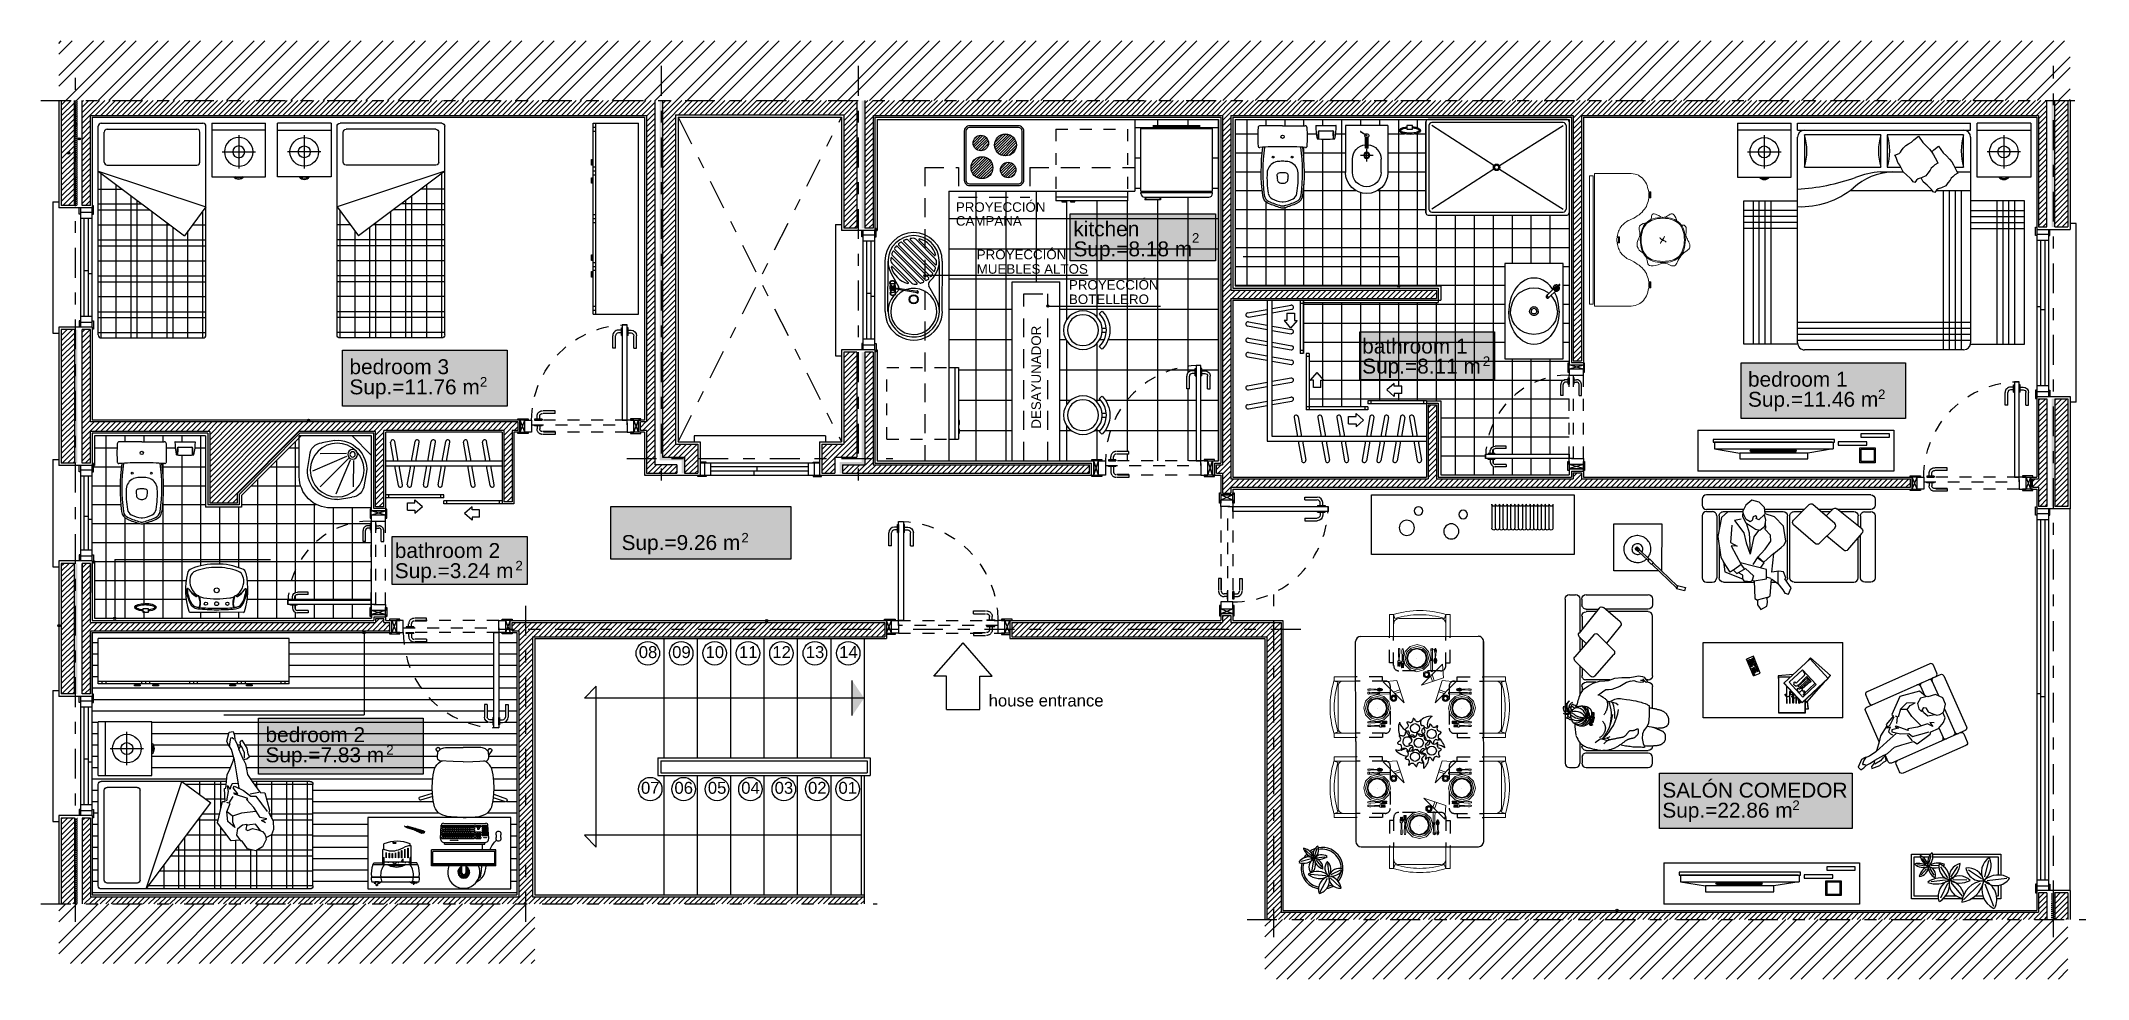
# Model space of a CAD drawing. Header units: millimetres. Extents: x 105 to 1807, y -268 to 915.
# Drawn here: x 977.36 to 994.52, y 434.21 to 442.08 of the extents above; entities that cross this region are included whole.
import ezdxf

# ---------------------------------------------------------------- set-up
doc = ezdxf.new("R2010")
doc.units = ezdxf.units.MM
for name, pattern in [('0', [0]), ('CONTINUA', [0]), ('DASHED2', [0.375, 0.25, -0.125]), ('HIDDEN', [0.38, 0.25, -0.13]), ('HIDDEN2', [0.1875, 0.125, -0.0625]), ('LÍNEAS_OCULTAS2', [4.7625, 3.175, -1.5875]), ('TRAZO_Y_PUNTO', [1, 0.5, -0.25, 0, -0.25])]:
    doc.linetypes.add(name, pattern=pattern)
for name, color, linetype in [('AUXILIAR', 3, 'Continuous'), ('CARPINTERIA', 3, 'Continuous'), ('COCINA', 4, 'Continuous'), ('EJE', 8, 'Continuous'), ('ENFOSCADO', 4, 'Continuous'), ('ENLUCIDO', 8, 'Continuous'), ('ESCALERA', 3, 'Continuous'), ('MARMOL BAÑOS', 4, 'Continuous'), ('MUEBLES', 12, 'Continuous'), ('MURO', 6, 'Continuous'), ('OCULTA', 3, 'LÍNEAS_OCULTAS2'), ('PERCHAS', 12, 'Continuous'), ('SANITARIOS', 50, 'Continuous'), ('SANITARIOS FINOS', 8, 'Continuous'), ('SOLERIA', 4, 'Continuous'), ('SOMBREADO', 8, 'Continuous'), ('SOMBREADO MURO TERMOARCILLA', 253, 'Continuous'), ('TEXTO', 2, 'Continuous'), ('VEGETACION', 4, 'Continuous')]:
    doc.layers.add(name, color=color, linetype=linetype)
doc.styles.add('STYLE1', font='arial.ttf', dxfattribs={"height": 0.1})
pattern_1 = [(0, (851.618782, 370.048774), (0.0142875, 0.00824889), [0.009525, -0.01905]), (120, (851.618782, 370.048774), (-0.0142874983, 0.00824889296), [0.009525, -0.01905]), (60, (851.618782, 370.048774), (1.7e-09, 0.01649778296), [-0.01905, 0.009525])]
pattern_2 = [(45, (851.618782, 370.048774), (-0.02245064, 0.02245064), [])]
pattern_3 = [(45, (851.61878, 370.04877), (-0.13470384, 0.13470384), []), (45, (851.70858, 370.04877), (-0.13470384, 0.13470384), [])]
pattern_4 = [(45, (804.349767, 370.048774), (-0.0224506403, 0.0224506403), [])]
pattern_5 = [(0, (804.349767, 370.048774), (0.0142875, 0.00824889), [0.009525, -0.01905]), (120, (804.349767, 370.048774), (-0.0142874983, 0.00824889296), [0.009525, -0.01905]), (60, (804.349767, 370.048774), (1.7e-09, 0.01649778296), [-0.01905, 0.009525])]
pattern_6 = [(65.185568, (60.629321, 47.051753), (-0.0144092898, 0.0066624315), [])]

msp = doc.modelspace()

# ---------------------------------------------------------------- texts
at = {"layer": 'TEXTO', "color": 3, "style": 'STYLE1'}
for s, height, p in [('PROYECCIÓN', 0.08, (985.028, 440.645)), ('CAMPANA', 0.08, (985.028, 440.529)), ('PROYECCIÓN', 0.08, (985.203, 440.247)), ('MUEBLES ALTOS', 0.08, (985.203, 440.126)), ('PROYECCIÓN', 0.08, (985.976, 439.993)), ('BOTELLERO', 0.08, (985.976, 439.872)), ('08', 0.1, (982.37, 436.904)), ('09', 0.1, (982.65, 436.904)), ('10', 0.1, (982.93, 436.904)), ('11', 0.1, (983.21, 436.904)), ('12', 0.1, (983.49, 436.904)), ('13', 0.1, (983.77, 436.904)), ('14', 0.1, (984.05, 436.904)), ('07', 0.1, (982.389, 435.766)), ('06', 0.1, (982.669, 435.766)), ('05', 0.1, (982.949, 435.766)), ('04', 0.1, (983.229, 435.766)), ('03', 0.1, (983.509, 435.766)), ('02', 0.1, (983.789, 435.766)), ('01', 0.1, (984.044, 435.766))]:
    msp.add_text(s, height=height, dxfattribs=at).set_placement(p)
at = {"layer": 'TEXTO', "style": 'STYLE1'}
for s, height, p in [('kitchen', 0.125, (986.013, 440.44)), ('Sup.=8.18 m', 0.125, (986.014, 440.272)), ('bathroom 1', 0.125, (988.434, 439.457)), ('bedroom 3', 0.125, (979.945, 439.284)), ('Sup.=8.11 m', 0.125, (988.434, 439.289)), ('bedroom 1', 0.125, (991.668, 439.179)), ('Sup.=11.76 m', 0.125, (979.945, 439.115)), ('Sup.=11.46 m', 0.125, (991.668, 439.011)), ('Sup.=9.26 m', 0.125, (982.226, 437.81)), ('bathroom 2', 0.125, (980.325, 437.743)), ('Sup.=3.24 m', 0.125, (980.325, 437.574)), ('house entrance', 0.1, (985.303, 436.498)), ('bedroom 2', 0.125, (979.241, 436.199)), ('Sup.=7.83 m', 0.125, (979.241, 436.03)), ('SALÓN COMEDOR', 0.125, (990.95, 435.734)), ('Sup.=22.86 m', 0.125, (990.95, 435.566))]:
    msp.add_text(s, height=height, dxfattribs=at).set_placement(p)
at = {"layer": 'TEXTO', "color": 4, "style": 'STYLE1'}
for p in [(987.007, 440.386), (989.445, 439.353), (981.038, 439.18), (992.758, 439.075), (983.23, 437.873), (981.336, 437.639), (980.253, 436.095), (992.04, 435.63)]:
    msp.add_text('2', height=0.08, dxfattribs=at).set_placement(p)
at = {"layer": 'TEXTO', "color": 3, "style": 'STYLE1'}
msp.add_text('DESAYUNADOR', height=0.08, rotation=90, dxfattribs=at).set_placement((985.741, 438.827))

# ---------------------------------------------------------------- blocks, each defined once
blk = doc.blocks.new('F_Maneta_FSB-001_Planta')
for p, q in [((-0.0275, -0.007), (-0.0275, 0)), ((-0.0275, 0), (0.0275, 0)), ((0.0275, -0.007), (0.0275, 0)), ((0.0275, -0.007), (-0.0275, -0.007)), ((-0.01, -0.007), (-0.01, -0.029)), ((0.01, -0.007), (0.01, -0.029)), ((0.122, -0.049), (0.03, -0.049)), ((0.122, -0.069), (0.03, -0.069)), ((0.122, -0.049), (0.122, -0.069))]:
    blk.add_line(p, q)
for radius in [0.04, 0.02]:
    blk.add_arc((0.03, -0.029), radius, 180, 270)
blk = doc.blocks.new('puerta medianera')
at = {"layer": 'CARPINTERIA'}
for p, q in [((463.175, 556.74), (463.175, 556.84)), ((463.215, 556.84), (463.175, 556.74)), ((463.175, 556.84), (463.215, 556.74)), ((463.215, 556.84), (463.215, 556.763)), ((463.272, 556.84), (463.215, 556.84)), ((463.215, 556.84), (463.215, 556.74)), ((463.272, 556.763), (463.272, 556.84)), ((464.072, 556.763), (464.072, 556.84)), ((464.072, 556.84), (464.129, 556.84)), ((464.129, 556.84), (464.129, 556.763)), ((464.129, 556.84), (464.129, 556.74)), ((464.129, 556.84), (464.169, 556.74)), ((464.169, 556.84), (464.129, 556.74)), ((464.169, 556.74), (464.169, 556.84)), ((463.215, 556.74), (463.175, 556.74)), ((463.215, 556.74), (463.272, 556.74)), ((464.129, 556.74), (464.072, 556.74)), ((464.129, 556.74), (464.169, 556.74))]:
    blk.add_line(p, q, dxfattribs=at)
at = {"layer": 'CARPINTERIA', "linetype": 'HIDDEN2', "ltscale": 0.25}
for p, q in [((463.272, 556.84), (464.072, 556.84)), ((463.876, 556.859), (463.981, 556.859)), ((463.876, 556.836), (463.876, 556.859)), ((463.876, 556.836), (463.981, 556.836)), ((463.272, 556.74), (464.072, 556.74)), ((463.876, 556.684), (463.876, 556.661)), ((463.876, 556.684), (463.981, 556.684)), ((463.876, 556.661), (463.981, 556.661)), ((463.984, 556.788), (464.047, 556.788)), ((463.984, 556.788), (463.984, 556.78)), ((464.047, 556.78), (463.984, 556.78)), ((463.984, 556.732), (463.984, 556.74)), ((464.047, 556.74), (463.984, 556.74)), ((463.984, 556.732), (464.047, 556.732)), ((464.004, 556.788), (464.004, 556.813)), ((464.004, 556.732), (464.004, 556.707)), ((464.027, 556.788), (464.027, 556.813)), ((464.027, 556.732), (464.027, 556.707)), ((464.047, 556.788), (464.047, 556.78)), ((464.047, 556.732), (464.047, 556.74))]:
    blk.add_line(p, q, dxfattribs=at)
at = {"layer": 'CARPINTERIA'}
for points in [[(463.175, 556.84), (463.244, 556.84), (463.244, 556.851), (463.175, 556.851)], [(464.169, 556.84), (464.101, 556.84), (464.101, 556.851), (464.169, 556.851)]]:
    blk.add_lwpolyline(points, dxfattribs=at)
for points in [[(463.158, 556.74), (463.158, 556.729), (463.244, 556.729), (463.244, 556.74)], [(463.272, 556.74), (463.272, 555.94), (463.312, 555.94), (463.312, 556.74)], [(464.187, 556.74), (464.187, 556.729), (464.101, 556.729), (464.101, 556.74)]]:
    blk.add_lwpolyline(points, close=True, dxfattribs=at)
at = {"layer": 'CARPINTERIA', "linetype": 'HIDDEN2', "ltscale": 0.25}
blk.add_lwpolyline([(463.272, 556.74), (464.072, 556.74), (464.072, 556.78), (463.272, 556.78)], close=True, dxfattribs=at)
for centre, radius, start, end in [((463.981, 556.813), 0.0457, 360, 90), ((463.981, 556.813), 0.0229, 360, 90), ((463.272, 556.74), 0.8, 270, 360), ((463.981, 556.707), 0.0229, 270, 360), ((463.981, 556.707), 0.0457, 270, 360)]:
    blk.add_arc(centre, radius, start, end, dxfattribs=at)
at = {"layer": 'CARPINTERIA', "extrusion": (0, 0, -1), "xscale": 1.142857142857111, "yscale": 1.142857142857111, "zscale": -1.142857142857143, "rotation": 90}
blk.add_blockref('F_Maneta_FSB-001_Planta', (-463.272, 555.997), dxfattribs=at)
at = {"layer": 'CARPINTERIA', "xscale": 1.14285714285711, "yscale": 1.14285714285711, "zscale": 1.14285714285711, "rotation": 90}
blk.add_blockref('F_Maneta_FSB-001_Planta', (463.312, 555.997), dxfattribs=at)
blk = doc.blocks.new('pndo')
at = {"layer": 'CARPINTERIA', "linetype": 'HIDDEN2', "ltscale": 0.25}
for p, q in [((439.753, 452.216), (439.858, 452.216)), ((439.753, 452.193), (439.753, 452.216)), ((439.753, 452.193), (439.858, 452.193)), ((439.881, 452.145), (439.881, 452.17)), ((439.904, 452.145), (439.904, 452.17)), ((439.149, 452.137), (439.949, 452.137)), ((439.149, 452.037), (439.949, 452.037)), ((439.753, 452.041), (439.753, 452.018)), ((439.753, 452.041), (439.858, 452.041)), ((439.753, 452.018), (439.858, 452.018)), ((439.861, 452.145), (439.924, 452.145)), ((439.861, 452.145), (439.861, 452.137)), ((439.924, 452.137), (439.861, 452.137)), ((439.861, 452.089), (439.861, 452.097)), ((439.924, 452.097), (439.861, 452.097)), ((439.861, 452.089), (439.924, 452.089)), ((439.881, 452.089), (439.881, 452.064)), ((439.904, 452.089), (439.904, 452.064)), ((439.924, 452.145), (439.924, 452.137)), ((439.924, 452.089), (439.924, 452.097))]:
    blk.add_line(p, q, dxfattribs=at)
at = {"layer": 'CARPINTERIA'}
for p, q in [((439.092, 452.137), (439.052, 452.137)), ((439.052, 452.137), (439.052, 452.037)), ((439.092, 452.037), (439.052, 452.137)), ((439.052, 452.037), (439.092, 452.137)), ((439.092, 452.137), (439.149, 452.137)), ((439.092, 452.037), (439.092, 452.137)), ((439.092, 452.037), (439.092, 452.114)), ((439.149, 452.037), (439.092, 452.037)), ((439.149, 452.114), (439.149, 452.037)), ((440.006, 452.137), (439.949, 452.137)), ((439.949, 452.114), (439.949, 452.037)), ((439.949, 452.037), (440.006, 452.037)), ((440.006, 452.037), (440.006, 452.137)), ((440.006, 452.137), (440.046, 452.137)), ((440.006, 452.037), (440.046, 452.137)), ((440.046, 452.037), (440.006, 452.137)), ((440.006, 452.037), (440.006, 452.114)), ((440.046, 452.137), (440.046, 452.037))]:
    blk.add_line(p, q, dxfattribs=at)
for points in [[(439.149, 452.137), (439.149, 452.937), (439.189, 452.937), (439.189, 452.137)], [(439.035, 452.137), (439.035, 452.148), (439.121, 452.148), (439.121, 452.137)], [(439.035, 452.025), (439.035, 452.037), (439.121, 452.037), (439.121, 452.025)], [(440.064, 452.137), (440.064, 452.148), (439.978, 452.148), (439.978, 452.137)], [(440.064, 452.025), (440.064, 452.037), (439.978, 452.037), (439.978, 452.025)]]:
    blk.add_lwpolyline(points, close=True, dxfattribs=at)
at = {"layer": 'CARPINTERIA', "linetype": 'HIDDEN2', "ltscale": 0.25}
blk.add_lwpolyline([(439.149, 452.137), (439.949, 452.137), (439.949, 452.097), (439.149, 452.097)], close=True, dxfattribs=at)
for centre, radius, start, end in [((439.149, 452.137), 0.8, 360, 90), ((439.858, 452.17), 0.0457, 360, 90), ((439.858, 452.17), 0.0229, 360, 90), ((439.858, 452.064), 0.0229, 270, 360), ((439.858, 452.064), 0.0457, 270, 360)]:
    blk.add_arc(centre, radius, start, end, dxfattribs=at)
at = {"layer": 'CARPINTERIA', "xscale": 1.14285714285711, "yscale": 1.14285714285711, "zscale": 1.14285714285711, "rotation": 269.9999999998696}
blk.add_blockref('F_Maneta_FSB-001_Planta', (439.149, 452.88), dxfattribs=at)
at = {"layer": 'CARPINTERIA', "extrusion": (0, 0, -1), "xscale": 1.14285714285711, "yscale": 1.14285714285711, "zscale": -1.142857142857143, "rotation": 270.0000000001304}
blk.add_blockref('F_Maneta_FSB-001_Planta', (-439.189, 452.88), dxfattribs=at)
blk = doc.blocks.new('NPBAÑO')
at = {"layer": 'CARPINTERIA'}
for p, q in [((435.754, 454.92), (435.754, 454.955)), ((435.754, 454.955), (435.874, 454.955)), ((435.874, 454.92), (435.754, 454.955)), ((435.874, 454.953), (435.754, 454.92)), ((435.754, 454.92), (435.754, 454.87)), ((435.874, 454.92), (435.754, 454.92)), ((435.874, 454.92), (435.774, 454.92)), ((435.874, 454.955), (435.874, 454.92)), ((435.874, 454.87), (435.874, 454.92)), ((435.774, 454.87), (435.874, 454.87)), ((435.754, 454.12), (435.754, 454.17)), ((435.874, 454.12), (435.754, 454.12)), ((435.754, 454.12), (435.754, 454.085)), ((435.874, 454.12), (435.754, 454.085)), ((435.874, 454.085), (435.754, 454.12)), ((435.754, 454.085), (435.874, 454.085)), ((435.774, 454.17), (435.874, 454.17)), ((435.874, 454.12), (435.774, 454.12)), ((435.874, 454.17), (435.874, 454.12)), ((435.874, 454.085), (435.874, 454.12))]:
    blk.add_line(p, q, dxfattribs=at)
at = {"layer": 'CARPINTERIA', "linetype": 'HIDDEN2', "ltscale": 0.25}
for p, q in [((435.685, 454.698), (435.685, 454.79)), ((435.705, 454.698), (435.705, 454.79)), ((435.747, 454.83), (435.725, 454.83)), ((435.747, 454.81), (435.725, 454.81)), ((435.747, 454.792), (435.747, 454.847)), ((435.747, 454.847), (435.754, 454.847)), ((435.747, 454.792), (435.754, 454.792)), ((435.754, 454.17), (435.754, 454.87)), ((435.754, 454.847), (435.754, 454.792)), ((435.796, 454.847), (435.789, 454.847)), ((435.789, 454.847), (435.789, 454.792)), ((435.796, 454.792), (435.789, 454.792)), ((435.796, 454.792), (435.796, 454.847)), ((435.796, 454.83), (435.818, 454.83)), ((435.796, 454.81), (435.818, 454.81)), ((435.838, 454.698), (435.838, 454.79)), ((435.858, 454.698), (435.858, 454.79)), ((435.874, 454.17), (435.874, 454.87)), ((435.705, 454.698), (435.685, 454.698)), ((435.838, 454.698), (435.858, 454.698))]:
    blk.add_line(p, q, dxfattribs=at)
at = {"layer": 'CARPINTERIA'}
for points in [[(435.754, 454.97), (435.744, 454.97), (435.744, 454.895), (435.754, 454.895)], [(435.884, 454.97), (435.874, 454.97), (435.874, 454.895), (435.884, 454.895)], [(435.754, 454.17), (435.054, 454.17), (435.054, 454.205), (435.754, 454.205)], [(435.754, 454.07), (435.744, 454.07), (435.744, 454.145), (435.754, 454.145)], [(435.884, 454.07), (435.874, 454.07), (435.874, 454.145), (435.884, 454.145)]]:
    blk.add_lwpolyline(points, close=True, dxfattribs=at)
at = {"layer": 'CARPINTERIA', "linetype": 'HIDDEN2', "ltscale": 0.25}
blk.add_lwpolyline([(435.754, 454.17), (435.754, 454.87), (435.789, 454.87), (435.789, 454.17)], close=True, dxfattribs=at)
for centre, radius, start, end in [((435.754, 454.17), 0.7, 90, 180), ((435.725, 454.79), 0.04, 90, 180), ((435.725, 454.79), 0.02, 90, 180), ((435.818, 454.79), 0.04, 360, 90), ((435.818, 454.79), 0.02, 360, 90)]:
    blk.add_arc(centre, radius, start, end, dxfattribs=at)
at = {"layer": 'CARPINTERIA', "extrusion": (0, 0, -1), "zscale": -1, "rotation": 180.0000000001303}
blk.add_blockref('F_Maneta_FSB-001_Planta', (-435.104, 454.205), dxfattribs=at)
at = {"layer": 'CARPINTERIA', "rotation": 359.9999999998697}
blk.add_blockref('F_Maneta_FSB-001_Planta', (435.104, 454.17), dxfattribs=at)
blk = doc.blocks.new('V1M')
at = {"layer": 'CARPINTERIA'}
for p, q in [((936.75, 440.538), (936.75, 439.438)), ((936.75, 440.538), (936.8, 440.538)), ((937.09, 440.505), (937.08, 440.505)), ((937.09, 440.435), (937.09, 440.505)), ((936.97, 440.435), (936.97, 440.488)), ((936.98, 440.435), (936.97, 440.435)), ((936.98, 440.488), (936.98, 439.488)), ((937.08, 440.448), (936.98, 440.448)), ((937.08, 440.398), (936.98, 440.398)), ((937.01, 440.398), (937.01, 439.578)), ((937.045, 440.398), (937.045, 439.578)), ((937.08, 439.488), (937.08, 440.488)), ((937.08, 440.435), (937.09, 440.435)), ((937.01, 439.964), (937.045, 439.964)), ((937.045, 439.938), (937.08, 439.938)), ((936.97, 439.54), (936.97, 439.488)), ((936.98, 439.54), (936.97, 439.54)), ((937.08, 439.578), (936.98, 439.578)), ((937.08, 439.528), (936.98, 439.528)), ((937.08, 439.54), (937.09, 439.54)), ((937.09, 439.47), (937.08, 439.47)), ((937.09, 439.54), (937.09, 439.47)), ((936.75, 439.438), (936.8, 439.438))]:
    blk.add_line(p, q, dxfattribs=at)
blk = doc.blocks.new('V140M')
at = {"layer": 'CARPINTERIA'}
for p, q in [((943.531, 440.681), (943.531, 440.751)), ((943.531, 440.751), (943.541, 440.751)), ((943.541, 440.681), (943.531, 440.681)), ((943.541, 440.733), (943.541, 439.333)), ((943.541, 440.693), (943.641, 440.693)), ((943.641, 439.333), (943.641, 440.733)), ((943.641, 440.681), (943.651, 440.681)), ((943.651, 440.681), (943.651, 440.733)), ((943.871, 440.783), (943.821, 440.783)), ((943.871, 439.283), (943.871, 440.783)), ((943.541, 440.643), (943.641, 440.643)), ((943.576, 439.423), (943.576, 440.643)), ((943.611, 439.423), (943.611, 440.643)), ((943.576, 440.083), (943.541, 440.083)), ((943.611, 440.057), (943.576, 440.057)), ((943.531, 439.386), (943.531, 439.316)), ((943.541, 439.386), (943.531, 439.386)), ((943.531, 439.316), (943.541, 439.316)), ((943.541, 439.423), (943.641, 439.423)), ((943.541, 439.373), (943.641, 439.373)), ((943.641, 439.386), (943.651, 439.386)), ((943.651, 439.386), (943.651, 439.333)), ((943.871, 439.283), (943.821, 439.283))]:
    blk.add_line(p, q, dxfattribs=at)
blk = doc.blocks.new('V080M')
at = {"layer": 'CARPINTERIA'}
for p, q in [((945.19, 440.381), (945.19, 440.451)), ((945.19, 440.451), (945.2, 440.451)), ((945.2, 440.381), (945.19, 440.381)), ((945.2, 440.433), (945.2, 439.633)), ((945.2, 440.393), (945.3, 440.393)), ((945.2, 440.343), (945.3, 440.343)), ((945.235, 439.723), (945.235, 440.343)), ((945.27, 439.723), (945.27, 440.343)), ((945.3, 439.633), (945.3, 440.433)), ((945.3, 440.381), (945.31, 440.381)), ((945.31, 440.381), (945.31, 440.433)), ((945.53, 440.483), (945.48, 440.483)), ((945.53, 439.583), (945.53, 440.483)), ((945.235, 440.083), (945.2, 440.083)), ((945.27, 440.057), (945.235, 440.057)), ((945.19, 439.686), (945.19, 439.616)), ((945.2, 439.686), (945.19, 439.686)), ((945.2, 439.723), (945.3, 439.723)), ((945.2, 439.673), (945.3, 439.673)), ((945.3, 439.686), (945.31, 439.686)), ((945.31, 439.686), (945.31, 439.633)), ((945.19, 439.616), (945.2, 439.616)), ((945.53, 439.583), (945.48, 439.583))]:
    blk.add_line(p, q, dxfattribs=at)
blk = doc.blocks.new('PUERTA COCINA')
at = {"layer": 'CARPINTERIA', "linetype": 'HIDDEN2', "ltscale": 0.25}
for p, q in [((933.323, 438.637), (933.218, 438.637)), ((933.323, 438.614), (933.218, 438.614)), ((933.323, 438.614), (933.323, 438.637)), ((933.927, 438.558), (933.127, 438.558)), ((933.215, 438.566), (933.153, 438.566)), ((933.153, 438.566), (933.153, 438.558)), ((933.153, 438.558), (933.215, 438.558)), ((933.153, 438.51), (933.153, 438.518)), ((933.153, 438.518), (933.215, 438.518)), ((933.215, 438.51), (933.153, 438.51)), ((933.173, 438.566), (933.173, 438.591)), ((933.173, 438.51), (933.173, 438.465)), ((933.195, 438.566), (933.195, 438.591)), ((933.195, 438.51), (933.195, 438.465)), ((933.215, 438.566), (933.215, 438.558)), ((933.215, 438.51), (933.215, 438.518)), ((933.323, 438.442), (933.218, 438.442)), ((933.323, 438.442), (933.323, 438.419)), ((933.927, 438.438), (933.127, 438.438)), ((933.323, 438.419), (933.218, 438.419))]:
    blk.add_line(p, q, dxfattribs=at)
at = {"layer": 'CARPINTERIA'}
for p, q in [((933.07, 438.558), (933.03, 438.558)), ((933.03, 438.558), (933.03, 438.438)), ((933.07, 438.438), (933.03, 438.558)), ((933.03, 438.438), (933.07, 438.558)), ((933.07, 438.558), (933.127, 438.558)), ((933.07, 438.438), (933.07, 438.558)), ((933.07, 438.438), (933.07, 438.535)), ((933.127, 438.535), (933.127, 438.438)), ((933.984, 438.558), (933.927, 438.558)), ((933.927, 438.535), (933.927, 438.438)), ((933.984, 438.438), (933.984, 438.558)), ((933.984, 438.558), (934.024, 438.558)), ((933.984, 438.438), (934.024, 438.558)), ((934.024, 438.438), (933.984, 438.558)), ((933.984, 438.438), (933.984, 438.535)), ((934.024, 438.558), (934.024, 438.438)), ((933.127, 438.438), (933.07, 438.438)), ((933.927, 438.438), (933.984, 438.438))]:
    blk.add_line(p, q, dxfattribs=at)
for points in [[(933.927, 438.558), (933.927, 439.358), (933.887, 439.358), (933.887, 438.558)], [(933.013, 438.558), (933.013, 438.569), (933.098, 438.569), (933.098, 438.558)], [(934.041, 438.558), (934.041, 438.569), (933.955, 438.569), (933.955, 438.558)], [(933.013, 438.426), (933.013, 438.438), (933.098, 438.438), (933.098, 438.426)], [(934.041, 438.426), (934.041, 438.438), (933.955, 438.438), (933.955, 438.426)]]:
    blk.add_lwpolyline(points, close=True, dxfattribs=at)
at = {"layer": 'CARPINTERIA', "linetype": 'HIDDEN2', "ltscale": 0.25}
blk.add_lwpolyline([(933.927, 438.558), (933.127, 438.558), (933.127, 438.518), (933.927, 438.518)], close=True, dxfattribs=at)
for centre, radius, start, end in [((933.927, 438.558), 0.8, 90, 180), ((933.218, 438.591), 0.0457, 90, 180), ((933.218, 438.591), 0.0229, 90, 180), ((933.218, 438.465), 0.0457, 180, 270), ((933.218, 438.465), 0.0229, 180, 270)]:
    blk.add_arc(centre, radius, start, end, dxfattribs=at)
at = {"layer": 'CARPINTERIA', "xscale": 1.14285714285711, "yscale": 1.14285714285711, "zscale": 1.14285714285711, "rotation": 270}
blk.add_blockref('F_Maneta_FSB-001_Planta', (933.887, 439.301), dxfattribs=at)
at = {"layer": 'CARPINTERIA', "extrusion": (0, 0, -1), "xscale": 1.142857142857111, "yscale": 1.142857142857111, "zscale": -1.142857142857143, "rotation": 270}
blk.add_blockref('F_Maneta_FSB-001_Planta', (-933.927, 439.301), dxfattribs=at)
blk = doc.blocks.new('VENTANAL EXTERIOR')
at = {"layer": 'CARPINTERIA'}
for p, q in [((994.079, 438.102), (994.079, 438.172)), ((994.079, 438.172), (994.089, 438.172)), ((994.089, 438.102), (994.079, 438.102)), ((994.089, 438.155), (994.089, 434.955)), ((994.089, 438.115), (994.189, 438.115)), ((994.189, 434.955), (994.189, 438.155)), ((994.189, 438.102), (994.199, 438.102)), ((994.199, 438.102), (994.199, 438.155)), ((994.369, 434.955), (994.369, 438.155)), ((994.089, 438.065), (994.189, 438.065)), ((994.124, 435.045), (994.124, 438.065)), ((994.159, 435.045), (994.159, 438.065)), ((994.124, 436.605), (994.089, 436.605)), ((994.159, 436.579), (994.124, 436.579)), ((994.079, 435.007), (994.079, 434.937)), ((994.089, 435.007), (994.079, 435.007)), ((994.089, 435.045), (994.189, 435.045)), ((994.189, 435.007), (994.199, 435.007)), ((994.199, 435.007), (994.199, 434.955)), ((994.079, 434.937), (994.089, 434.937)), ((994.089, 434.995), (994.189, 434.995))]:
    blk.add_line(p, q, dxfattribs=at)
blk = doc.blocks.new('FLEHA ACVCESO')
at = {"layer": 'AUXILIAR'}
for p, q in [((142.707, 251.372), (142.951, 251.651)), ((143.196, 251.372), (142.951, 251.651)), ((142.812, 251.372), (142.707, 251.372)), ((142.812, 251.092), (142.812, 251.372)), ((143.091, 251.092), (143.091, 251.372)), ((143.091, 251.372), (143.196, 251.372)), ((142.812, 251.092), (143.091, 251.092))]:
    blk.add_line(p, q, dxfattribs=at)
blk = doc.blocks.new('LAVABO ASEO LUJO')
at = {"layer": 'SANITARIOS'}
for p, q in [((1219.942, 543.464), (1219.142, 543.464)), ((1219.142, 543.464), (1219.142, 542.974)), ((1219.143, 543.463), (1219.142, 543.463)), ((1219.142, 543.463), (1219.142, 543.462)), ((1219.142, 543.462), (1219.142, 543.461)), ((1219.142, 543.461), (1219.142, 542.974)), ((1219.144, 543.464), (1219.143, 543.463)), ((1219.145, 543.464), (1219.144, 543.464)), ((1219.542, 543.464), (1219.145, 543.464)), ((1219.939, 543.464), (1219.542, 543.464)), ((1219.94, 543.464), (1219.939, 543.464)), ((1219.94, 543.463), (1219.94, 543.464)), ((1219.941, 543.463), (1219.94, 543.463)), ((1219.942, 543.462), (1219.941, 543.463)), ((1219.942, 542.974), (1219.942, 543.464)), ((1219.942, 543.461), (1219.942, 543.462)), ((1219.942, 542.974), (1219.942, 543.461)), ((1219.272, 543.269), (1219.281, 543.293)), ((1219.281, 543.293), (1219.294, 543.316)), ((1219.294, 543.316), (1219.31, 543.336)), ((1219.31, 543.336), (1219.328, 543.354)), ((1219.328, 543.354), (1219.348, 543.371)), ((1219.348, 543.371), (1219.369, 543.385)), ((1219.352, 543.259), (1219.364, 543.298)), ((1219.364, 543.298), (1219.384, 543.334)), ((1219.369, 543.385), (1219.392, 543.397)), ((1219.384, 543.334), (1219.397, 543.35)), ((1219.392, 543.397), (1219.416, 543.407)), ((1219.397, 543.35), (1219.427, 543.378)), ((1219.416, 543.407), (1219.44, 543.416)), ((1219.427, 543.378), (1219.462, 543.398)), ((1219.44, 543.416), (1219.465, 543.422)), ((1219.462, 543.398), (1219.501, 543.411)), ((1219.465, 543.422), (1219.49, 543.427)), ((1219.49, 543.427), (1219.542, 543.43)), ((1219.501, 543.411), (1219.521, 543.415)), ((1219.521, 543.415), (1219.542, 543.416)), ((1219.593, 543.427), (1219.542, 543.43)), ((1219.562, 543.415), (1219.542, 543.416)), ((1219.582, 543.411), (1219.562, 543.415)), ((1219.621, 543.398), (1219.582, 543.411)), ((1219.618, 543.422), (1219.593, 543.427)), ((1219.643, 543.416), (1219.618, 543.422)), ((1219.656, 543.378), (1219.621, 543.398)), ((1219.668, 543.407), (1219.643, 543.416)), ((1219.687, 543.35), (1219.656, 543.378)), ((1219.691, 543.397), (1219.668, 543.407)), ((1219.699, 543.334), (1219.687, 543.35)), ((1219.714, 543.385), (1219.691, 543.397)), ((1219.719, 543.298), (1219.699, 543.334)), ((1219.736, 543.371), (1219.714, 543.385)), ((1219.732, 543.259), (1219.719, 543.298)), ((1219.755, 543.354), (1219.736, 543.371)), ((1219.773, 543.336), (1219.755, 543.354)), ((1219.789, 543.316), (1219.773, 543.336)), ((1219.802, 543.293), (1219.789, 543.316)), ((1219.812, 543.269), (1219.802, 543.293)), ((1219.264, 543.219), (1219.266, 543.244)), ((1219.266, 543.193), (1219.264, 543.219)), ((1219.266, 543.244), (1219.272, 543.269)), ((1219.272, 543.168), (1219.266, 543.193)), ((1219.282, 543.145), (1219.272, 543.168)), ((1219.295, 543.122), (1219.282, 543.145)), ((1219.31, 543.102), (1219.295, 543.122)), ((1219.347, 543.219), (1219.352, 543.259)), ((1219.352, 543.178), (1219.347, 543.219)), ((1219.364, 543.139), (1219.352, 543.178)), ((1219.384, 543.104), (1219.364, 543.139)), ((1219.506, 543.219), (1219.507, 543.226)), ((1219.507, 543.211), (1219.506, 543.219)), ((1219.507, 543.226), (1219.509, 543.233)), ((1219.509, 543.204), (1219.507, 543.211)), ((1219.509, 543.233), (1219.513, 543.24)), ((1219.513, 543.198), (1219.509, 543.204)), ((1219.513, 543.24), (1219.518, 543.246)), ((1219.518, 543.192), (1219.513, 543.198)), ((1219.518, 543.246), (1219.524, 543.25)), ((1219.524, 543.188), (1219.518, 543.192)), ((1219.519, 543.221), (1219.521, 543.228)), ((1219.519, 543.216), (1219.519, 543.221)), ((1219.521, 543.209), (1219.519, 543.216)), ((1219.521, 543.228), (1219.523, 543.232)), ((1219.523, 543.205), (1219.521, 543.209)), ((1219.523, 543.232), (1219.526, 543.236)), ((1219.528, 543.2), (1219.523, 543.205)), ((1219.524, 543.25), (1219.531, 543.253)), ((1219.531, 543.185), (1219.524, 543.188)), ((1219.526, 543.236), (1219.53, 543.239)), ((1219.535, 543.197), (1219.528, 543.2)), ((1219.53, 543.239), (1219.537, 543.241)), ((1219.531, 543.253), (1219.538, 543.255)), ((1219.542, 543.183), (1219.531, 543.185)), ((1219.542, 543.196), (1219.535, 543.197)), ((1219.537, 543.241), (1219.542, 543.242)), ((1219.538, 543.255), (1219.542, 543.255)), ((1219.545, 543.255), (1219.542, 543.255)), ((1219.547, 543.241), (1219.542, 543.242)), ((1219.542, 543.196), (1219.549, 543.197)), ((1219.542, 543.196), (1219.542, 543.196)), ((1219.542, 543.196), (1219.542, 543.196)), ((1219.542, 543.183), (1219.553, 543.185)), ((1219.553, 543.253), (1219.545, 543.255)), ((1219.553, 543.239), (1219.547, 543.241)), ((1219.549, 543.197), (1219.555, 543.2)), ((1219.56, 543.25), (1219.553, 543.253)), ((1219.557, 543.236), (1219.553, 543.239)), ((1219.553, 543.185), (1219.56, 543.188)), ((1219.555, 543.2), (1219.56, 543.205)), ((1219.56, 543.232), (1219.557, 543.236)), ((1219.566, 543.246), (1219.56, 543.25)), ((1219.563, 543.228), (1219.56, 543.232)), ((1219.56, 543.205), (1219.563, 543.209)), ((1219.56, 543.188), (1219.566, 543.192)), ((1219.565, 543.221), (1219.563, 543.228)), ((1219.563, 543.209), (1219.565, 543.216)), ((1219.565, 543.216), (1219.565, 543.221)), ((1219.571, 543.24), (1219.566, 543.246)), ((1219.566, 543.192), (1219.571, 543.198)), ((1219.575, 543.233), (1219.571, 543.24)), ((1219.571, 543.198), (1219.575, 543.204)), ((1219.577, 543.226), (1219.575, 543.233)), ((1219.575, 543.204), (1219.577, 543.211)), ((1219.578, 543.219), (1219.577, 543.226)), ((1219.577, 543.211), (1219.578, 543.219)), ((1219.699, 543.104), (1219.719, 543.139)), ((1219.719, 543.139), (1219.732, 543.178)), ((1219.736, 543.219), (1219.732, 543.259)), ((1219.732, 543.178), (1219.736, 543.219)), ((1219.773, 543.102), (1219.789, 543.122)), ((1219.789, 543.122), (1219.802, 543.145)), ((1219.802, 543.145), (1219.812, 543.168)), ((1219.818, 543.244), (1219.812, 543.269)), ((1219.812, 543.168), (1219.818, 543.193)), ((1219.82, 543.219), (1219.818, 543.244)), ((1219.818, 543.193), (1219.82, 543.219)), ((1219.142, 542.974), (1219.542, 542.974)), ((1219.142, 542.974), (1219.942, 542.974)), ((1219.329, 543.084), (1219.31, 543.102)), ((1219.348, 543.068), (1219.329, 543.084)), ((1219.37, 543.054), (1219.348, 543.068)), ((1219.392, 543.041), (1219.37, 543.054)), ((1219.403, 543.082), (1219.384, 543.104)), ((1219.416, 543.031), (1219.392, 543.041)), ((1219.427, 543.06), (1219.403, 543.082)), ((1219.44, 543.023), (1219.416, 543.031)), ((1219.462, 543.039), (1219.427, 543.06)), ((1219.482, 543.012), (1219.44, 543.023)), ((1219.501, 543.026), (1219.462, 543.039)), ((1219.542, 543.008), (1219.482, 543.012)), ((1219.542, 543.022), (1219.501, 543.026)), ((1219.542, 543.022), (1219.582, 543.026)), ((1219.542, 543.022), (1219.542, 543.022)), ((1219.542, 543.022), (1219.542, 543.022)), ((1219.542, 543.008), (1219.601, 543.012)), ((1219.542, 543.008), (1219.542, 543.008)), ((1219.542, 543.008), (1219.542, 543.008)), ((1219.542, 542.974), (1219.942, 542.974)), ((1219.582, 543.026), (1219.621, 543.039)), ((1219.601, 543.012), (1219.643, 543.023)), ((1219.621, 543.039), (1219.656, 543.06)), ((1219.643, 543.023), (1219.667, 543.031)), ((1219.656, 543.06), (1219.674, 543.076)), ((1219.667, 543.031), (1219.691, 543.041)), ((1219.691, 543.094), (1219.699, 543.104)), ((1219.691, 543.041), (1219.702, 543.048)), ((1219.725, 543.061), (1219.735, 543.068)), ((1219.735, 543.068), (1219.755, 543.084)), ((1219.755, 543.084), (1219.773, 543.102))]:
    blk.add_line(p, q, dxfattribs=at)
at = {"layer": 'SANITARIOS', "color": 4}
for p, q in [((1219.657, 543.114), (1219.655, 543.113)), ((1219.66, 543.116), (1219.657, 543.114)), ((1219.662, 543.117), (1219.66, 543.116)), ((1219.665, 543.117), (1219.662, 543.117)), ((1219.667, 543.117), (1219.665, 543.117)), ((1219.669, 543.117), (1219.667, 543.117)), ((1219.679, 543.107), (1219.669, 543.117)), ((1219.652, 543.108), (1219.651, 543.106)), ((1219.651, 543.106), (1219.651, 543.103)), ((1219.651, 543.103), (1219.651, 543.101)), ((1219.651, 543.101), (1219.651, 543.099)), ((1219.651, 543.099), (1219.661, 543.089)), ((1219.653, 543.11), (1219.652, 543.108)), ((1219.655, 543.113), (1219.653, 543.11)), ((1219.659, 543.1), (1219.658, 543.098)), ((1219.658, 543.098), (1219.658, 543.095)), ((1219.658, 543.095), (1219.658, 543.093)), ((1219.658, 543.093), (1219.659, 543.091)), ((1219.66, 543.102), (1219.659, 543.1)), ((1219.659, 543.098), (1219.66, 543.101)), ((1219.659, 543.096), (1219.659, 543.098)), ((1219.659, 543.093), (1219.659, 543.096)), ((1219.66, 543.091), (1219.659, 543.093)), ((1219.662, 543.104), (1219.66, 543.102)), ((1219.66, 543.101), (1219.662, 543.103)), ((1219.661, 543.089), (1219.66, 543.091)), ((1219.661, 543.089), (1219.664, 543.086)), ((1219.663, 543.105), (1219.662, 543.104)), ((1219.662, 543.103), (1219.663, 543.104)), ((1219.663, 543.105), (1219.664, 543.106)), ((1219.664, 543.106), (1219.663, 543.104)), ((1219.667, 543.107), (1219.664, 543.106)), ((1219.664, 543.106), (1219.666, 543.107)), ((1219.664, 543.086), (1219.711, 543.039)), ((1219.666, 543.107), (1219.668, 543.109)), ((1219.669, 543.108), (1219.667, 543.107)), ((1219.668, 543.109), (1219.67, 543.109)), ((1219.672, 543.109), (1219.669, 543.108)), ((1219.67, 543.109), (1219.673, 543.11)), ((1219.674, 543.109), (1219.672, 543.109)), ((1219.673, 543.11), (1219.675, 543.109)), ((1219.676, 543.108), (1219.674, 543.109)), ((1219.675, 543.109), (1219.676, 543.109)), ((1219.679, 543.107), (1219.676, 543.108)), ((1219.681, 543.104), (1219.679, 543.107)), ((1219.728, 543.057), (1219.681, 543.104)), ((1219.71, 543.036), (1219.709, 543.03)), ((1219.709, 543.03), (1219.71, 543.025)), ((1219.711, 543.039), (1219.71, 543.036)), ((1219.71, 543.025), (1219.712, 543.02)), ((1219.711, 543.039), (1219.713, 543.037)), ((1219.712, 543.037), (1219.713, 543.04)), ((1219.712, 543.034), (1219.712, 543.037)), ((1219.712, 543.031), (1219.712, 543.034)), ((1219.712, 543.028), (1219.712, 543.031)), ((1219.713, 543.024), (1219.712, 543.028)), ((1219.712, 543.02), (1219.715, 543.015)), ((1219.713, 543.04), (1219.715, 543.043)), ((1219.715, 543.021), (1219.713, 543.024)), ((1219.715, 543.043), (1219.716, 543.046)), ((1219.717, 543.017), (1219.715, 543.021)), ((1219.715, 543.015), (1219.719, 543.011)), ((1219.716, 543.046), (1219.719, 543.049)), ((1219.72, 543.014), (1219.717, 543.017)), ((1219.722, 543.051), (1219.719, 543.049)), ((1219.719, 543.045), (1219.72, 543.046)), ((1219.719, 543.044), (1219.719, 543.045)), ((1219.719, 543.043), (1219.719, 543.044)), ((1219.72, 543.041), (1219.719, 543.043)), ((1219.719, 543.011), (1219.724, 543.008)), ((1219.72, 543.046), (1219.721, 543.047)), ((1219.721, 543.039), (1219.72, 543.041)), ((1219.723, 543.012), (1219.72, 543.014)), ((1219.722, 543.048), (1219.721, 543.048)), ((1219.721, 543.048), (1219.721, 543.047)), ((1219.722, 543.039), (1219.721, 543.04)), ((1219.731, 543.028), (1219.721, 543.039)), ((1219.725, 543.053), (1219.722, 543.051)), ((1219.724, 543.049), (1219.722, 543.048)), ((1219.723, 543.038), (1219.722, 543.039)), ((1219.724, 543.038), (1219.723, 543.038)), ((1219.726, 543.01), (1219.723, 543.012)), ((1219.725, 543.049), (1219.724, 543.049)), ((1219.726, 543.039), (1219.724, 543.038)), ((1219.724, 543.008), (1219.729, 543.006)), ((1219.728, 543.054), (1219.725, 543.053)), ((1219.727, 543.048), (1219.725, 543.049)), ((1219.727, 543.039), (1219.726, 543.039)), ((1219.73, 543.009), (1219.726, 543.01)), ((1219.728, 543.047), (1219.727, 543.048)), ((1219.728, 543.04), (1219.727, 543.039)), ((1219.732, 543.058), (1219.728, 543.057)), ((1219.728, 543.057), (1219.73, 543.055)), ((1219.731, 543.055), (1219.728, 543.054)), ((1219.739, 543.037), (1219.728, 543.047)), ((1219.729, 543.046), (1219.728, 543.047)), ((1219.728, 543.04), (1219.729, 543.042)), ((1219.728, 543.04), (1219.728, 543.04)), ((1219.729, 543.045), (1219.729, 543.046)), ((1219.729, 543.043), (1219.729, 543.045)), ((1219.729, 543.042), (1219.729, 543.043)), ((1219.729, 543.006), (1219.734, 543.005)), ((1219.734, 543.008), (1219.73, 543.009)), ((1219.734, 543.056), (1219.731, 543.055)), ((1219.732, 543.027), (1219.731, 543.028)), ((1219.737, 543.058), (1219.732, 543.058)), ((1219.734, 543.026), (1219.732, 543.027)), ((1219.737, 543.056), (1219.734, 543.056)), ((1219.735, 543.026), (1219.734, 543.026)), ((1219.737, 543.008), (1219.734, 543.008)), ((1219.734, 543.005), (1219.74, 543.006)), ((1219.736, 543.026), (1219.735, 543.026)), ((1219.738, 543.026), (1219.736, 543.026)), ((1219.743, 543.057), (1219.737, 543.058)), ((1219.74, 543.055), (1219.737, 543.056)), ((1219.741, 543.008), (1219.737, 543.008)), ((1219.739, 543.027), (1219.738, 543.026)), ((1219.741, 543.035), (1219.739, 543.037)), ((1219.74, 543.028), (1219.739, 543.027)), ((1219.743, 543.054), (1219.74, 543.055)), ((1219.74, 543.028), (1219.741, 543.029)), ((1219.74, 543.006), (1219.745, 543.007)), ((1219.742, 543.034), (1219.741, 543.035)), ((1219.741, 543.03), (1219.742, 543.031)), ((1219.741, 543.029), (1219.741, 543.03)), ((1219.744, 543.009), (1219.741, 543.008)), ((1219.742, 543.033), (1219.742, 543.034)), ((1219.742, 543.031), (1219.742, 543.033)), ((1219.748, 543.055), (1219.743, 543.057)), ((1219.747, 543.053), (1219.743, 543.054)), ((1219.748, 543.011), (1219.744, 543.009)), ((1219.745, 543.007), (1219.75, 543.01)), ((1219.751, 543.051), (1219.747, 543.053)), ((1219.753, 543.052), (1219.748, 543.055)), ((1219.75, 543.012), (1219.748, 543.011)), ((1219.751, 543.01), (1219.749, 543.012)), ((1219.752, 543.014), (1219.75, 543.012)), ((1219.75, 543.01), (1219.751, 543.01)), ((1219.754, 543.048), (1219.751, 543.051)), ((1219.751, 543.01), (1219.759, 543.002)), ((1219.753, 543.015), (1219.752, 543.014)), ((1219.756, 543.049), (1219.753, 543.052)), ((1219.753, 543.015), (1219.755, 543.018)), ((1219.753, 543.015), (1219.753, 543.015)), ((1219.756, 543.045), (1219.754, 543.048)), ((1219.755, 543.018), (1219.757, 543.02)), ((1219.759, 543.044), (1219.756, 543.049)), ((1219.758, 543.041), (1219.756, 543.045)), ((1219.757, 543.017), (1219.756, 543.018)), ((1219.757, 543.02), (1219.758, 543.023)), ((1219.766, 543.008), (1219.757, 543.017)), ((1219.757, 543.017), (1219.758, 543.017)), ((1219.759, 543.038), (1219.758, 543.041)), ((1219.758, 543.023), (1219.759, 543.027)), ((1219.758, 543.017), (1219.761, 543.022)), ((1219.761, 543.039), (1219.759, 543.044)), ((1219.76, 543.034), (1219.759, 543.038)), ((1219.759, 543.027), (1219.76, 543.031)), ((1219.759, 543.002), (1219.76, 543.002)), ((1219.76, 543.031), (1219.76, 543.034)), ((1219.76, 543.002), (1219.761, 543.001)), ((1219.762, 543.033), (1219.761, 543.039)), ((1219.761, 543.022), (1219.762, 543.028)), ((1219.761, 543.001), (1219.762, 543.001)), ((1219.762, 543.028), (1219.762, 543.033)), ((1219.762, 543.001), (1219.763, 543.001)), ((1219.763, 543.001), (1219.763, 543.001)), ((1219.763, 543.001), (1219.764, 543.001)), ((1219.764, 543.001), (1219.765, 543.002)), ((1219.765, 543.002), (1219.766, 543.002)), ((1219.767, 543.007), (1219.766, 543.008)), ((1219.766, 543.008), (1219.766, 543.008)), ((1219.766, 543.003), (1219.767, 543.004)), ((1219.766, 543.002), (1219.766, 543.003)), ((1219.766, 543.002), (1219.766, 543.002)), ((1219.767, 543.006), (1219.767, 543.007)), ((1219.767, 543.005), (1219.767, 543.006)), ((1219.767, 543.004), (1219.767, 543.005))]:
    blk.add_line(p, q, dxfattribs=at)
blk.add_circle((1219.736, 543.032), 0.015, dxfattribs=at)
blk = doc.blocks.new('WC1')
at = {"layer": 'SANITARIOS'}
for p, q in [((668.065, -264.075), (667.877, -264.075)), ((668.065, -264.075), (668.253, -264.075)), ((668.134, -264.383), (668.137, -264.384)), ((668.051, -264.746), (668.051, -264.746)), ((668.08, -264.746), (668.079, -264.746))]:
    blk.add_line(p, q, dxfattribs=at)
for centre, radius in [((668.065, -264.168), 0.0135), ((667.985, -264.338), 0.0075), ((668.145, -264.338), 0.0075)]:
    blk.add_circle(centre, radius, dxfattribs=at)
for centre, radius, start, end in [((669.357, -264.168), 1.5, 177.0992, 182.9368), ((667.877, -264.093), 0.018, 90, 177.0992), ((668.253, -264.093), 0.018, 2.9008, 90), ((666.773, -264.168), 1.5, 357.0632, 2.9008), ((667.872, -264.244), 0.013, 182.9368, 273.6699), ((668.065, -267.254), 3.003, 90, 93.6699), ((669.383, -264.462), 1.5, 172.0955, 187.6079), ((669.383, -264.462), 1.485, 171.9833, 187.6079), ((668.065, -267.254), 3.003, 86.3301, 90), ((666.748, -264.462), 1.485, 352.3921, 8.0167), ((666.748, -264.462), 1.5, 352.3921, 7.9045), ((668.258, -264.244), 0.013, 266.3301, 357.0632), ((668.035, -264.475), 0.1, 114.7847, 176.6172), ((668.035, -264.475), 0.1, 98.3127, 112.497), ((668.065, -264.673), 0.3, 90, 98.5222), ((668.065, -264.673), 0.3, 81.4778, 90), ((668.095, -264.475), 0.1, 67.503, 81.6873), ((668.095, -264.475), 0.1, 3.3828, 65.2153), ((668.684, -264.513), 0.75, 176.6172, 189.8671), ((668.037, -264.492), 0.02, 102.0968, 184.0283), ((668.766, -264.44), 0.75, 184.0283, 186.6401), ((668.05, -264.524), 0.03, 186.6401, 237.869), ((668.065, -264.619), 0.15, 90, 102.4734), ((668.065, -264.498), 0.06, 238.9919, 270), ((668.065, -264.619), 0.15, 77.5266, 90), ((668.065, -264.498), 0.06, 270, 301.0081), ((668.08, -264.524), 0.03, 302.131, 353.3599), ((668.093, -264.492), 0.02, 355.9717, 77.9032), ((667.365, -264.44), 0.75, 353.3599, 355.9717), ((667.446, -264.513), 0.75, 350.1329, 3.3828), ((667.975, -264.65), 0.08, 187.6079, 247.655), ((667.975, -264.65), 0.065, 187.6079, 247.9248), ((668.009, -264.631), 0.065, 189.8671, 240.3055), ((668.197, -264.179), 0.6, 245.2048, 255.594), ((668.197, -264.179), 0.585, 245.172, 255.594), ((668.075, -264.516), 0.197, 240.3055, 265.9209), ((668.065, -264.698), 0.065, 253.8651, 270), ((668.065, -264.698), 0.05, 253.8651, 270), ((668.065, -264.648), 0.065, 265.9209, 270), ((668.065, -264.648), 0.065, 270, 274.0791), ((668.065, -264.698), 0.05, 270, 286.1349), ((668.065, -264.698), 0.065, 270, 286.1349), ((668.056, -264.516), 0.197, 274.0791, 299.6945), ((667.934, -264.179), 0.585, 284.406, 294.828), ((667.934, -264.179), 0.6, 284.406, 294.7952), ((668.121, -264.631), 0.065, 299.6945, 350.1329), ((668.155, -264.65), 0.065, 292.0752, 352.3921), ((668.155, -264.65), 0.08, 292.345, 352.3921)]:
    blk.add_arc(centre, radius, start, end, dxfattribs=at)
blk = doc.blocks.new('TOALLERO')
at = {"layer": 'AUXILIAR', "color": 4}
for p, q in [((505.218, 447.32), (505.218, 447.273)), ((505.247, 447.32), (505.218, 447.32)), ((505.218, 447.273), (505.247, 447.273)), ((505.247, 447.273), (505.247, 447.32))]:
    blk.add_line(p, q, dxfattribs=at)
at = {"layer": 'AUXILIAR', "color": 4, "extrusion": (0, 0, -1)}
blk.add_ellipse((505.259, 447.299), major_axis=(0, 0.0895), ratio=0.368422, start_param=-1.337929, end_param=4.41236, dxfattribs=at)
at = {"layer": 'AUXILIAR', "color": 4}
blk.add_open_spline([(505.237, 447.32), (505.237, 447.32), (505.237, 447.321), (505.238, 447.332), (505.24, 447.342), (505.244, 447.358), (505.247, 447.364), (505.251, 447.371), (505.252, 447.374), (505.255, 447.377), (505.256, 447.378), (505.258, 447.379), (505.258, 447.379), (505.259, 447.379), (505.259, 447.379), (505.259, 447.379), (505.259, 447.379), (505.259, 447.379), (505.261, 447.378), (505.261, 447.378), (505.263, 447.376), (505.264, 447.375), (505.268, 447.371), (505.27, 447.366), (505.274, 447.356), (505.276, 447.349), (505.279, 447.335), (505.28, 447.327), (505.282, 447.306), (505.282, 447.293), (505.28, 447.267), (505.278, 447.255), (505.273, 447.239), (505.271, 447.234), (505.267, 447.227), (505.265, 447.224), (505.262, 447.221), (505.261, 447.22), (505.26, 447.22), (505.259, 447.22), (505.259, 447.22), (505.258, 447.22), (505.257, 447.22), (505.256, 447.221), (505.254, 447.223), (505.252, 447.224), (505.25, 447.228), (505.248, 447.231), (505.244, 447.24), (505.242, 447.248), (505.239, 447.263), (505.238, 447.268), (505.237, 447.273)], degree=3, knots=[4.955725, 4.955725, 4.955725, 4.955725, 4.980421, 4.980421, 5.365912, 5.365912, 5.677483, 5.677483, 5.906241, 5.906241, 6.083589, 6.083589, 6.260937, 6.260937, 6.283185, 6.283185, 6.283185, 6.43426, 6.43426, 6.585336, 6.585336, 6.736411, 6.736411, 7.031264, 7.031264, 7.326118, 7.326118, 7.620971, 7.620971, 8.079942, 8.079942, 8.538914, 8.538914, 8.826972, 8.826972, 9.056895, 9.056895, 9.231935, 9.231935, 9.406975, 9.406975, 9.582015, 9.582015, 9.757055, 9.757055, 9.932095, 9.932095, 10.107135, 10.107135, 10.492625, 10.492625, 10.681617, 10.681617, 10.681617, 10.681617], dxfattribs=at)
blk = doc.blocks.new('PHG')
at = {"layer": 'AUXILIAR', "color": 4}
for p, q in [((506.893, 447.146), (506.893, 447.035)), ((506.938, 447.175), (506.938, 447.007))]:
    blk.add_line(p, q, dxfattribs=at)
for points in [[(506.855, 447.155, -0.196376), (506.855, 447.155, -0.099201), (506.856, 447.156, -0.056673), (506.857, 447.156, -0.043328), (506.858, 447.156, -0.043328), (506.86, 447.156, -0.056673), (506.861, 447.156, -0.099201), (506.861, 447.155, -0.196376), (506.861, 447.155, -0.196376), (506.861, 447.154, -0.099201), (506.861, 447.154, -0.056673), (506.86, 447.153, -0.043328), (506.858, 447.153, -0.043328), (506.857, 447.153, -0.056673), (506.856, 447.154, -0.099201), (506.855, 447.154, -0.196376)], [(506.855, 447.027, 0.196376), (506.855, 447.026, 0.099201), (506.856, 447.026, 0.056673), (506.857, 447.026, 0.043328), (506.858, 447.026, 0.043328), (506.86, 447.026, 0.056673), (506.861, 447.026, 0.099201), (506.861, 447.026, 0.196376), (506.861, 447.027, 0.196376), (506.861, 447.027, 0.099201), (506.861, 447.028, 0.056673), (506.86, 447.028, 0.043328), (506.858, 447.028, 0.043328), (506.857, 447.028, 0.056673), (506.856, 447.028, 0.099201), (506.855, 447.027, 0.196376)]]:
    blk.add_lwpolyline(points, format="xyb", close=True, dxfattribs=at)
for centre, radius, start, end in [((507.499, 447.091), 0.675, 173.8223, 186.1777), ((506.867, 446.828), 0.329, 87.0527, 97.0899), ((506.869, 447.318), 0.169, 255.2144, 277.8112), ((506.869, 446.864), 0.169, 82.1888, 104.7856), ((506.867, 447.354), 0.329, 262.9101, 272.9473), ((506.828, 447.163), 0.001, 102.3465, 173.8223), ((506.828, 447.018), 0.001, 186.1777, 257.6535), ((506.934, 446.68), 0.496, 89.6183, 102.3465), ((506.883, 447.146), 0.01, 0, 87.0527), ((506.883, 447.035), 0.01, 272.9473, 0), ((506.937, 447.175), 0.001, 0, 89.6183), ((506.934, 447.501), 0.496, 257.6535, 270.3817), ((506.937, 447.007), 0.001, 270.3817, 0)]:
    blk.add_arc(centre, radius, start, end, dxfattribs=at)
blk = doc.blocks.new('BIDE')
at = {"layer": 'SANITARIOS'}
for p, q in [((72.688, 191.751), (72.688, 192.144)), ((72.746, 192.144), (72.746, 192.032)), ((72.985, 192.144), (72.985, 192.032)), ((73.043, 191.751), (73.043, 192.144)), ((73.043, 191.751), (72.688, 191.751))]:
    blk.add_line(p, q, dxfattribs=at)
for centre, radius, start, end in [((72.865, 192.144), 0.178, 0.006, 180.006), ((72.865, 192.144), 0.12, 0.006, 180.006), ((72.865, 192.032), 0.12, 180.006, 265.1808), ((72.865, 192.032), 0.12, 274.8313, 0.006)]:
    blk.add_arc(centre, radius, start, end, dxfattribs=at)
at = {"layer": 'SANITARIOS FINOS'}
for points in [[(72.865, 192.054), (72.865, 191.949)], [(72.813, 192.001), (72.918, 192.001)], [(72.855, 191.94), (72.855, 191.849)], [(72.857, 191.851), (72.857, 191.941)], [(72.862, 191.853), (72.862, 191.942)], [(72.87, 191.852), (72.87, 191.942)], [(72.873, 191.851), (72.873, 191.941)], [(72.875, 191.85), (72.875, 191.94)], [(72.875, 191.851), (72.875, 191.94)], [(72.865, 191.838), (72.814, 191.803)], [(72.815, 191.801), (72.867, 191.835)]]:
    blk.add_lwpolyline(points, dxfattribs=at)
for centre, radius in [((72.865, 192.001), 0.0248), ((72.865, 192.001), 0.0198), ((72.814, 191.802), 0.00136)]:
    blk.add_circle(centre, radius, dxfattribs=at)
for centre, radius, start, end in [((72.866, 191.836), 0.0165, 218.3677, 208.9417), ((72.865, 191.916), 0.0264, 67.6077, 112.4044), ((72.865, 191.91), 0.0264, 67.6077, 112.4044), ((72.866, 191.836), 0.00136, 303.6547, 123.6547)]:
    blk.add_arc(centre, radius, start, end, dxfattribs=at)
blk = doc.blocks.new('DUCHA LARGA')
at = {"layer": 'SANITARIOS'}
for p, q in [((-348.412, -410.026), (-348.412, -411.19)), ((-347.63, -410.008), (-348.394, -410.008)), ((-348.387, -410.058), (-348.387, -411.158)), ((-347.662, -410.033), (-348.362, -410.033)), ((-347.637, -411.158), (-347.637, -410.058)), ((-347.612, -411.19), (-347.612, -410.026)), ((-347.63, -411.208), (-348.394, -411.208)), ((-347.662, -411.183), (-348.362, -411.183))]:
    blk.add_line(p, q, dxfattribs=at)
at = {"layer": 'SANITARIOS', "linetype": '0'}
for p, q in [((-348.394, -410.008), (-347.63, -410.008)), ((-348.027, -410.576), (-348.362, -410.058)), ((-347.997, -410.576), (-347.662, -410.058)), ((-348.026, -410.623), (-348.362, -411.158)), ((-347.997, -410.623), (-347.662, -411.158))]:
    blk.add_line(p, q, dxfattribs=at)
at = {"layer": 'SANITARIOS'}
for radius in [0.0275, 0.0169, 0.0169]:
    blk.add_circle((-348.012, -410.6), radius, dxfattribs=at)
for centre, radius, start, end in [((-348.394, -410.026), 0.018, 90, 180), ((-348.362, -410.058), 0.025, 90, 180), ((-347.662, -410.058), 0.025, 0, 90), ((-347.63, -410.026), 0.018, 0, 90), ((-348.394, -411.19), 0.018, 180, 270), ((-348.362, -411.158), 0.025, 180, 270), ((-347.662, -411.158), 0.025, 270, 0), ((-347.63, -411.19), 0.018, 270, 0)]:
    blk.add_arc(centre, radius, start, end, dxfattribs=at)
blk = doc.blocks.new('pd')
at = {"layer": 'SANITARIOS'}
for p, q in [((257.944, 408.681), (258.69, 408.681)), ((258.69, 408.681), (258.69, 407.935))]:
    blk.add_line(p, q, dxfattribs=at)
at = {"layer": 'SANITARIOS', "linetype": 'ByBlock'}
for p, q in [((258.689, 408.483), (258.488, 408.68)), ((258.03, 408.331), (258.054, 408.478)), ((258.087, 408.317), (258.439, 408.466)), ((258.161, 408.496), (258.435, 408.5)), ((258.315, 408.632), (258.182, 408.605)), ((258.454, 408.443), (258.161, 408.152)), ((258.399, 408.39), (258.271, 408.263)), ((258.326, 408.076), (258.477, 408.428)), ((258.506, 408.15), (258.511, 408.424)), ((258.642, 408.303), (258.615, 408.17)), ((258.34, 408.019), (258.487, 408.043)), ((258.53, 408.131), (258.53, 408.131))]:
    blk.add_line(p, q, dxfattribs=at)
blk.add_lwpolyline([(257.944, 408.681), (257.943, 408.26, 0.415093), (258.267, 407.935), (258.69, 407.935)], format="xyb", dxfattribs=at)
for centre, radius in [((258.335, 408.327), 0.278), ((258.497, 408.487), 0.05), ((258.497, 408.487), 0.0275)]:
    blk.add_circle(centre, radius, dxfattribs=at)
for centre, radius, start, end in [((258.187, 408.472), 0.133, 92.223, 177.433), ((258.337, 408.325), 0.308, 45.0758, 94.0764), ((258.335, 408.327), 0.308, 355.5795, 44.5801), ((258.337, 408.325), 0.308, 178.8345, 224.5853), ((258.335, 408.327), 0.308, 225.0707, 270.8214), ((258.482, 408.176), 0.133, 272.223, 357.433)]:
    blk.add_arc(centre, radius, start, end, dxfattribs=at)
blk = doc.blocks.new('LAVABO1')
at = {"layer": 'SANITARIOS'}
for p, q in [((669.332, -264.977), (669.332, -265.226)), ((669.177, -265.048), (669.178, -265.053)), ((669.177, -265.403), (669.178, -265.398)), ((669.332, -265.475), (669.332, -265.226))]:
    blk.add_line(p, q, dxfattribs=at)
for centre, radius in [((669.127, -265.226), 0.023), ((669.252, -265.226), 0.0175), ((669.252, -265.126), 0.015), ((669.252, -265.326), 0.015)]:
    blk.add_circle(centre, radius, dxfattribs=at)
for centre, radius, start, end in [((669.466, -265.215), 0.584, 157.4607, 181.0331), ((668.982, -265.009), 0.0582, 101.1891, 161.9465), ((669.019, -265.052), 0.0745, 99.5659, 162.3768), ((669.121, -265.614), 0.679, 72.6733, 102.8197), ((669.041, -265.137), 0.163, 33.3082, 102.2674), ((669.059, -265.405), 0.468, 66.5937, 83.713), ((669.119, -264.957), 0.00727, 76.8833, 246.1523), ((669.037, -265.084), 0.144, 14.6352, 56.6092), ((669.028, -265.12), 0.179, 29.1609, 60.5087), ((669.062, -265.394), 0.447, 67.3185, 82.364), ((669.198, -265.061), 0.088, 17.6826, 66.044), ((669.209, -265.059), 0.091, 5.7016, 66.9398), ((669.322, -264.976), 0.00987, 354.6619, 81.1468), ((669.493, -265.223), 0.579, 160.4193, 180.2407), ((669.189, -265.053), 0.011, 127.1723, 245.7198), ((669.174, -265.036), 0.0115, 316.6339, 18.6693), ((669.185, -265.06), 0.00136, 55.3355, 199.9664), ((669.051, -265.126), 0.148, 8.6598, 25.0648), ((669.244, -264.924), 0.152, 247.2832, 283.5687), ((669.243, -264.933), 0.138, 245.7738, 284.7808), ((668.313, -265.231), 0.893, 0.3475, 8.1885), ((669.27, -265.048), 0.0202, 291.8719, 326.626), ((669.275, -265.06), 0.0119, 288.4516, 3.6807), ((669.124, -265.08), 0.164, 5.558, 16.0515), ((667.671, -265.221), 1.624, 359.8427, 5.5463), ((667.225, -265.244), 2.083, 0.4913, 5.3296), ((669.466, -265.236), 0.584, 178.9669, 202.5393), ((669.493, -265.228), 0.579, 179.7593, 199.5807), ((669.041, -265.314), 0.163, 257.7326, 326.6918), ((669.037, -265.367), 0.144, 303.3908, 345.3648), ((669.189, -265.398), 0.011, 114.2802, 232.8277), ((669.174, -265.415), 0.0115, 341.3307, 43.3661), ((669.185, -265.391), 0.00136, 160.0336, 304.6645), ((669.051, -265.325), 0.148, 334.9352, 351.3402), ((669.244, -265.528), 0.152, 76.4313, 112.7168), ((669.243, -265.518), 0.138, 75.2192, 114.2262), ((668.313, -265.22), 0.893, 351.8115, 359.6525), ((669.209, -265.392), 0.091, 293.0602, 354.2984), ((669.27, -265.404), 0.0202, 33.374, 68.1281), ((669.275, -265.392), 0.0119, 356.3193, 71.5484), ((669.124, -265.371), 0.164, 343.9485, 354.442), ((667.671, -265.23), 1.624, 354.4537, 0.1573), ((667.225, -265.208), 2.083, 354.6704, 359.5087), ((668.982, -265.442), 0.0582, 198.0535, 258.8109), ((669.019, -265.399), 0.0745, 197.6232, 260.4341), ((669.121, -264.837), 0.679, 257.1803, 287.3267), ((669.059, -265.047), 0.468, 276.287, 293.4063), ((669.119, -265.494), 0.00727, 113.8477, 283.1167), ((669.028, -265.331), 0.179, 299.4913, 330.8391), ((669.062, -265.058), 0.447, 277.636, 292.6815), ((669.198, -265.39), 0.088, 293.956, 342.3174), ((669.322, -265.476), 0.00987, 278.8532, 5.3381)]:
    blk.add_arc(centre, radius, start, end, dxfattribs=at)
blk = doc.blocks.new('PERCHAS 1')
at = {"layer": 'PERCHAS', "linetype": 'Continuous'}
for p, q in [((980.318, 438.555), (980.29, 438.714)), ((980.354, 438.555), (980.325, 438.72)), ((980.466, 438.555), (980.495, 438.72)), ((980.501, 438.555), (980.529, 438.714)), ((980.601, 438.555), (980.631, 438.72)), ((980.637, 438.555), (980.665, 438.714)), ((980.723, 438.555), (980.752, 438.72)), ((980.758, 438.555), (980.786, 438.714)), ((980.929, 438.555), (980.901, 438.714)), ((980.964, 438.555), (980.935, 438.72)), ((981.088, 438.555), (981.06, 438.714)), ((981.124, 438.555), (981.095, 438.72)), ((981.224, 438.555), (980.249, 438.555)), ((980.249, 438.515), (981.224, 438.515)), ((980.355, 438.35), (980.325, 438.515)), ((980.389, 438.356), (980.361, 438.515)), ((980.43, 438.356), (980.458, 438.515)), ((980.465, 438.35), (980.494, 438.515)), ((980.566, 438.356), (980.594, 438.515)), ((980.601, 438.35), (980.63, 438.515)), ((980.688, 438.356), (980.716, 438.515)), ((980.722, 438.35), (980.751, 438.515)), ((980.965, 438.35), (980.936, 438.515)), ((981, 438.356), (980.971, 438.515)), ((981.125, 438.35), (981.095, 438.515)), ((981.159, 438.356), (981.131, 438.515))]:
    blk.add_line(p, q, dxfattribs=at)
for centre, start, end in [((980.308, 438.716), 10, 190), ((980.512, 438.717), 350, 170), ((980.648, 438.717), 350, 170), ((980.769, 438.717), 350, 170), ((980.918, 438.716), 10, 190), ((981.078, 438.716), 10, 190), ((980.372, 438.353), 190, 10), ((980.448, 438.353), 170, 350), ((980.584, 438.353), 170, 350), ((980.705, 438.353), 170, 350), ((980.982, 438.353), 190, 10), ((981.142, 438.353), 190, 10)]:
    blk.add_arc(centre, 0.0175, start, end, dxfattribs=at)
blk = doc.blocks.new('PERCHAS 2')
at = {"layer": 'PERCHAS', "linetype": 'Continuous'}
for p, q in [((987.474, 439.798), (987.639, 439.827)), ((987.639, 439.904), (987.639, 438.722)), ((987.679, 438.762), (987.679, 439.904)), ((987.679, 439.834), (987.838, 439.862)), ((987.679, 439.798), (987.844, 439.828)), ((987.474, 439.688), (987.639, 439.658)), ((987.48, 439.763), (987.639, 439.791)), ((987.48, 439.722), (987.639, 439.694)), ((987.679, 439.687), (987.844, 439.658)), ((987.679, 439.651), (987.838, 439.623)), ((987.474, 439.552), (987.639, 439.523)), ((987.48, 439.586), (987.639, 439.558)), ((987.679, 439.551), (987.844, 439.522)), ((987.679, 439.515), (987.838, 439.487)), ((987.474, 439.43), (987.639, 439.401)), ((987.48, 439.465), (987.639, 439.437)), ((987.679, 439.43), (987.844, 439.401)), ((987.679, 439.394), (987.838, 439.366)), ((987.474, 439.187), (987.639, 439.217)), ((987.48, 439.153), (987.639, 439.181)), ((987.679, 439.224), (987.838, 439.252)), ((987.679, 439.188), (987.844, 439.217)), ((987.474, 439.028), (987.639, 439.057)), ((987.48, 438.993), (987.639, 439.022)), ((987.679, 439.064), (987.838, 439.092)), ((987.679, 439.029), (987.844, 439.058)), ((987.863, 438.921), (987.891, 438.762)), ((987.897, 438.927), (987.926, 438.762)), ((988.062, 438.921), (988.09, 438.762)), ((988.097, 438.927), (988.126, 438.762)), ((988.222, 438.921), (988.25, 438.762)), ((988.256, 438.927), (988.285, 438.762)), ((988.499, 438.927), (988.47, 438.762)), ((988.533, 438.921), (988.505, 438.762)), ((988.62, 438.927), (988.591, 438.762)), ((988.655, 438.921), (988.627, 438.762)), ((988.756, 438.927), (988.727, 438.762)), ((988.791, 438.921), (988.763, 438.762)), ((988.832, 438.921), (988.86, 438.762)), ((988.866, 438.927), (988.896, 438.762)), ((987.639, 438.722), (988.972, 438.722)), ((988.972, 438.762), (987.679, 438.762)), ((987.898, 438.722), (987.927, 438.557)), ((987.934, 438.722), (987.962, 438.563)), ((988.097, 438.722), (988.126, 438.557)), ((988.133, 438.722), (988.161, 438.563)), ((988.257, 438.722), (988.286, 438.557)), ((988.292, 438.722), (988.32, 438.563)), ((988.463, 438.722), (988.435, 438.563)), ((988.498, 438.722), (988.469, 438.557)), ((988.584, 438.722), (988.556, 438.563)), ((988.62, 438.722), (988.591, 438.557)), ((988.72, 438.722), (988.692, 438.563)), ((988.756, 438.722), (988.726, 438.557)), ((988.867, 438.722), (988.896, 438.557)), ((988.903, 438.722), (988.931, 438.563))]:
    blk.add_line(p, q, dxfattribs=at)
for centre, start, end in [((987.84, 439.845), 280, 100), ((987.477, 439.781), 100, 280), ((987.477, 439.705), 80, 260), ((987.841, 439.641), 260, 80), ((987.477, 439.569), 80, 260), ((987.841, 439.505), 260, 80), ((987.477, 439.448), 80, 260), ((987.841, 439.383), 260, 80), ((987.477, 439.17), 100, 280), ((987.84, 439.234), 280, 100), ((987.477, 439.011), 100, 280), ((987.84, 439.075), 280, 100), ((987.88, 438.924), 10, 190), ((988.079, 438.924), 10, 190), ((988.239, 438.924), 10, 190), ((988.516, 438.924), 350, 170), ((988.638, 438.924), 350, 170), ((988.773, 438.924), 350, 170), ((988.849, 438.924), 10, 190), ((987.944, 438.561), 190, 10), ((988.143, 438.561), 190, 10), ((988.303, 438.561), 190, 10), ((988.452, 438.56), 170, 350), ((988.573, 438.56), 170, 350), ((988.709, 438.56), 170, 350), ((988.913, 438.561), 190, 10)]:
    blk.add_arc(centre, 0.0175, start, end, dxfattribs=at)
blk = doc.blocks.new('MUJER SENTADA')
at = {"layer": 'AUXILIAR'}
blk.add_lwpolyline([(526.131, 447.455), (526.147, 447.427), (526.143, 447.395), (526.158, 447.38), (526.199, 447.447), (526.207, 447.495), (526.22, 447.52), (526.199, 447.539), (526.171, 447.543), (526.187, 447.579), (526.203, 447.666), (526.243, 447.726), (526.31, 447.817), (526.35, 447.821), (526.39, 447.965), (526.382, 447.989), (526.418, 448.056), (526.422, 448.128), (526.406, 448.172), (526.358, 448.199), (526.362, 448.211), (526.33, 448.275), (526.274, 448.307), (526.203, 448.291), (526.159, 448.227), (526.139, 448.219), (526.067, 448.223), (525.952, 448.072), (525.996, 447.893), (526.016, 447.893), (526.012, 447.786), (526.024, 447.782), (526.035, 447.67), (526.059, 447.618), (526.087, 447.547), (526.091, 447.527), (526.071, 447.459), (526.055, 447.435), (526.042, 447.416), (526.031, 447.388), (526.051, 447.312), (526.083, 447.308), (526.096, 447.339), (526.099, 447.376), (526.115, 447.407)], close=True, dxfattribs=at)
for points in [[(526.151, 448.227), (526.115, 448.176), (526.123, 448.12), (526.163, 448.088), (526.199, 448.084), (526.191, 448.128), (526.207, 448.136), (526.247, 448.12), (526.294, 448.132), (526.33, 448.144), (526.35, 448.168), (526.358, 448.191)], [(526.274, 447.977), (526.155, 447.992), (526.079, 448.016), (526.079, 448.064), (526.099, 448.112), (526.039, 448.06), (526.031, 447.981), (526.059, 447.909), (526.031, 447.901)], [(526.354, 448.072), (526.322, 448.052), (526.366, 448.04), (526.31, 448.028), (526.258, 447.945), (526.195, 447.877), (526.207, 447.869), (526.095, 447.833), (526.091, 447.821), (526.123, 447.829), (526.083, 447.778), (526.095, 447.766), (526.171, 447.801), (526.231, 447.849), (526.274, 447.849), (526.37, 447.977)], [(526.314, 448.136), (526.27, 448.084), (526.223, 448.088), (526.199, 448.096)], [(526.123, 447.746), (526.103, 447.742), (526.075, 447.746), (526.063, 447.77), (526.059, 447.79), (526.043, 447.766), (526.035, 447.766), (526.043, 447.809), (526.027, 447.889)], [(526.079, 448.016), (526.035, 447.981)], [(526.051, 447.905), (526.083, 447.853)], [(526.135, 447.782), (526.115, 447.662), (526.092, 447.527)], [(526.298, 447.817), (526.227, 447.833)], [(526.171, 447.543), (526.131, 447.455)], [(526.091, 447.372), (526.075, 447.36), (526.063, 447.364), (526.055, 447.392), (526.051, 447.435)], [(526.179, 447.531), (526.179, 447.487), (526.155, 447.431)]]:
    blk.add_lwpolyline(points, dxfattribs=at)
blk = doc.blocks.new('CAMA180 90 CON PERSONA 1')
at = {"layer": 'MUEBLES', "extrusion": (0, 0, -1)}
for p, q in [((1198.875, 541.455), (1198.875, 543.205)), ((1198.9, 543.23), (1199.752, 543.23)), ((1198.925, 542.904), (1198.925, 543.155)), ((1198.95, 543.18), (1199.702, 543.18)), ((1199.727, 542.904), (1199.727, 543.155)), ((1199.777, 542.153), (1199.777, 543.205)), ((1198.875, 542.829), (1199.777, 542.528)), ((1198.875, 542.829), (1199.597, 542.287)), ((1198.9, 541.43), (1198.9, 542.81)), ((1198.95, 542.879), (1199.702, 542.879)), ((1198.875, 542.678), (1199.075, 542.678)), ((1199.025, 541.43), (1199.025, 542.716)), ((1199.15, 541.43), (1199.15, 542.622)), ((1198.875, 542.553), (1199.242, 542.553)), ((1198.875, 542.503), (1199.309, 542.503)), ((1199.201, 541.933), (1199.201, 542.584)), ((1199.326, 542.152), (1199.326, 542.49)), ((1199.777, 542.528), (1199.597, 542.287)), ((1199.752, 542.156), (1199.752, 542.495)), ((1198.875, 542.377), (1199.476, 542.377)), ((1199.451, 542.226), (1199.451, 542.396)), ((1199.501, 542.213), (1199.501, 542.359)), ((1199.627, 542.168), (1199.627, 542.327)), ((1199.664, 542.377), (1199.777, 542.377)), ((1198.875, 542.252), (1199.777, 542.252)), ((1198.875, 542.202), (1199.392, 542.202)), ((1199.548, 542.202), (1199.777, 542.202)), ((1198.875, 542.077), (1199.281, 542.077)), ((1198.875, 541.951), (1199.204, 541.951)), ((1199.752, 541.43), (1199.752, 541.923)), ((1199.777, 541.455), (1199.777, 541.941)), ((1198.875, 541.901), (1199.199, 541.901)), ((1198.875, 541.776), (1199.334, 541.776)), ((1199.201, 541.43), (1199.201, 541.899)), ((1199.326, 541.43), (1199.326, 541.784)), ((1199.451, 541.43), (1199.451, 541.768)), ((1199.466, 541.776), (1199.777, 541.776)), ((1199.501, 541.43), (1199.501, 541.794)), ((1199.627, 541.43), (1199.627, 541.818)), ((1199.723, 541.901), (1199.777, 541.901)), ((1198.875, 541.65), (1199.777, 541.65)), ((1198.875, 541.6), (1199.777, 541.6)), ((1198.875, 541.475), (1199.777, 541.475)), ((1198.9, 541.43), (1199.752, 541.43))]:
    blk.add_line(p, q, dxfattribs=at)
at = {"layer": 'MUEBLES'}
for p, q in [((1199.827, 543.23), (1200.277, 543.23)), ((1199.827, 543.23), (1199.827, 542.78)), ((1200.277, 543.172), (1199.827, 543.172)), ((1200.052, 543.13), (1200.052, 542.85)), ((1200.277, 542.78), (1200.277, 543.23)), ((1199.912, 542.99), (1200.192, 542.99)), ((1199.827, 542.78), (1200.277, 542.78))]:
    blk.add_line(p, q, dxfattribs=at)
for radius in [0.12, 0.05]:
    blk.add_circle((1200.052, 542.99), radius, dxfattribs=at)
at = {"layer": 'MUEBLES', "extrusion": (0, 0, -1)}
for centre, start, end in [((-1198.9, 543.205), 0, 90), ((-1198.95, 543.155), 0, 90), ((-1199.702, 543.155), 90, 180), ((-1199.752, 543.205), 90, 180), ((-1198.95, 542.904), 270, 0), ((-1199.702, 542.904), 180, 270), ((-1198.9, 541.455), 270, 0), ((-1199.752, 541.455), 180, 270)]:
    blk.add_arc(centre, 0.0251, start, end, dxfattribs=at)
at = {"layer": 'MUEBLES'}
for radius, start, end in [(0.0546, 217.2217, 322.7783), (0.0446, 227.7678, 312.2322)]:
    blk.add_arc((1200.052, 542.813), radius, start, end, dxfattribs=at)
at = {"layer": 'AUXILIAR', "extrusion": (0, 0, -1), "zscale": -1, "rotation": 270}
blk.add_blockref('MUJER SENTADA', (-1647.502, 1068.183), dxfattribs=at)
blk = doc.blocks.new('ESCRITORIO JUVENIL')
at = {"layer": 'MUEBLES'}
for p, q in [((169.097, 145.173), (169.1, 145.177)), ((169.1, 145.177), (169.107, 145.178)), ((169.107, 145.178), (169.116, 145.175)), ((169.116, 145.175), (169.12, 145.171)), ((169.852, 145.211), (169.252, 145.211)), ((169.252, 145.211), (169.252, 144.011)), ((169.852, 144.011), (169.852, 145.211)), ((168.673, 145.035), (168.674, 145.04)), ((168.675, 145.029), (168.673, 145.035)), ((168.674, 145.04), (168.68, 145.048)), ((168.675, 145.029), (168.694, 145.015)), ((168.688, 145.009), (168.678, 144.996)), ((168.68, 145.048), (168.685, 145.051)), ((168.685, 145.051), (168.691, 145.05)), ((168.701, 145.022), (168.688, 145.009)), ((168.691, 145.05), (168.726, 145.024)), ((168.712, 145.022), (168.701, 145.022)), ((168.735, 145.026), (168.712, 145.022)), ((168.726, 145.024), (168.726, 145.024)), ((168.751, 145.026), (168.735, 145.026)), ((168.767, 145.021), (168.751, 145.026)), ((168.778, 145.008), (168.767, 145.021)), ((168.784, 144.892), (168.778, 145.008)), ((168.796, 145.016), (168.784, 145)), ((168.811, 145.031), (168.796, 145.016)), ((168.828, 145.042), (168.811, 145.031)), ((168.846, 145.05), (168.828, 145.042)), ((168.896, 145.061), (168.846, 145.05)), ((168.95, 145.067), (168.896, 145.061)), ((169.004, 145.069), (168.95, 145.067)), ((169.057, 145.067), (169.004, 145.069)), ((169.11, 145.061), (169.057, 145.067)), ((169.058, 145.067), (169.097, 145.173)), ((169.058, 145.067), (169.058, 145.067)), ((169.121, 145.165), (169.088, 145.063)), ((169.162, 145.05), (169.11, 145.061)), ((169.12, 145.171), (169.121, 145.165)), ((169.179, 145.042), (169.162, 145.05)), ((169.198, 145.031), (169.179, 145.042)), ((169.214, 145.016), (169.198, 145.031)), ((169.225, 144.998), (169.214, 145.016)), ((169.428, 145.024), (169.318, 145.018)), ((169.418, 145.126), (169.4, 145.126)), ((169.4, 145.086), (169.418, 145.086)), ((169.525, 145.085), (169.525, 144.545)), ((169.659, 145.085), (169.525, 145.085)), ((169.537, 145.075), (169.537, 144.555)), ((169.641, 145.075), (169.537, 145.075)), ((169.641, 145.075), (169.641, 144.555)), ((169.65, 145.085), (169.65, 144.545)), ((169.659, 145.085), (169.659, 144.545)), ((168.667, 144.958), (168.666, 144.942)), ((168.666, 144.942), (168.666, 144.811)), ((168.669, 144.973), (168.667, 144.958)), ((168.678, 144.996), (168.669, 144.973)), ((168.784, 145), (168.777, 144.982)), ((168.779, 144.986), (168.779, 144.985)), ((168.785, 144.811), (168.784, 144.892)), ((169.233, 144.979), (169.225, 144.998)), ((169.24, 144.96), (169.233, 144.979)), ((169.246, 144.935), (169.24, 144.96)), ((169.248, 144.91), (169.246, 144.935)), ((169.25, 144.885), (169.248, 144.91)), ((169.251, 144.86), (169.25, 144.885)), ((169.252, 144.835), (169.251, 144.86)), ((169.252, 144.811), (169.252, 144.835)), ((169.302, 144.644), (169.302, 145.001)), ((169.463, 144.654), (169.463, 144.991)), ((169.475, 144.991), (169.463, 144.991)), ((169.475, 144.654), (169.475, 144.991)), ((169.711, 144.834), (169.659, 144.834)), ((169.669, 144.835), (169.667, 144.837)), ((169.669, 144.84), (169.67, 144.841)), ((169.669, 144.835), (169.672, 144.836)), ((169.673, 144.839), (169.67, 144.841)), ((169.672, 144.836), (169.673, 144.839)), ((169.674, 144.845), (169.675, 144.848)), ((169.676, 144.842), (169.674, 144.845)), ((169.675, 144.848), (169.678, 144.848)), ((169.676, 144.842), (169.679, 144.843)), ((169.677, 144.835), (169.678, 144.837)), ((169.68, 144.846), (169.678, 144.848)), ((169.678, 144.837), (169.679, 144.837)), ((169.679, 144.843), (169.68, 144.846)), ((169.682, 144.852), (169.683, 144.855)), ((169.684, 144.85), (169.682, 144.852)), ((169.683, 144.855), (169.686, 144.856)), ((169.684, 144.85), (169.687, 144.851)), ((169.685, 144.845), (169.686, 144.845)), ((169.685, 144.845), (169.685, 144.845)), ((169.688, 144.854), (169.686, 144.856)), ((169.687, 144.851), (169.688, 144.854)), ((169.692, 144.858), (169.69, 144.859)), ((169.692, 144.858), (169.695, 144.859)), ((169.692, 144.849), (169.693, 144.852)), ((169.692, 144.849), (169.692, 144.849)), ((169.693, 144.852), (169.696, 144.853)), ((169.695, 144.859), (169.696, 144.862)), ((169.696, 144.862), (169.696, 144.862)), ((169.698, 144.852), (169.696, 144.853)), ((169.7, 144.857), (169.701, 144.86)), ((169.702, 144.855), (169.7, 144.857)), ((169.701, 144.86), (169.704, 144.861)), ((169.702, 144.855), (169.705, 144.856)), ((169.706, 144.859), (169.704, 144.861)), ((169.705, 144.856), (169.706, 144.859)), ((169.71, 144.863), (169.709, 144.864)), ((169.71, 144.863), (169.713, 144.863)), ((169.71, 144.854), (169.711, 144.857)), ((169.711, 144.854), (169.71, 144.854)), ((169.711, 144.857), (169.714, 144.858)), ((169.713, 144.863), (169.713, 144.864)), ((169.716, 144.856), (169.714, 144.858)), ((169.716, 144.854), (169.716, 144.856)), ((169.718, 144.862), (169.718, 144.863)), ((169.72, 144.86), (169.718, 144.862)), ((169.72, 144.86), (169.723, 144.861)), ((169.721, 144.853), (169.722, 144.855)), ((169.722, 144.855), (169.725, 144.855)), ((169.723, 144.861), (169.724, 144.862)), ((169.727, 144.853), (169.725, 144.855)), ((169.726, 144.851), (169.727, 144.853)), ((169.729, 144.859), (169.729, 144.86)), ((169.731, 144.857), (169.729, 144.859)), ((169.731, 144.857), (169.734, 144.858)), ((169.731, 144.849), (169.732, 144.852)), ((169.733, 144.847), (169.731, 144.849)), ((169.732, 144.852), (169.735, 144.853)), ((169.734, 144.858), (169.734, 144.858)), ((169.734, 144.847), (169.737, 144.847)), ((169.737, 144.85), (169.735, 144.853)), ((169.737, 144.847), (169.737, 144.85)), ((169.742, 144.846), (169.743, 144.849)), ((169.744, 144.844), (169.742, 144.846)), ((169.743, 144.849), (169.745, 144.85)), ((169.744, 144.844), (169.747, 144.844)), ((169.745, 144.838), (169.748, 144.839)), ((169.745, 144.835), (169.745, 144.838)), ((169.747, 144.833), (169.745, 144.835)), ((169.747, 144.844), (169.748, 144.847)), ((169.747, 144.833), (169.75, 144.834)), ((169.751, 144.837), (169.748, 144.839)), ((169.75, 144.834), (169.751, 144.837)), ((169.755, 144.833), (169.756, 144.835)), ((169.757, 144.83), (169.755, 144.833)), ((169.757, 144.83), (169.757, 144.83)), ((168.666, 144.677), (168.666, 144.809)), ((168.667, 144.662), (168.666, 144.677)), ((168.669, 144.647), (168.667, 144.662)), ((168.784, 144.727), (168.778, 144.611)), ((168.785, 144.809), (168.784, 144.727)), ((169.24, 144.66), (169.233, 144.641)), ((169.246, 144.685), (169.24, 144.66)), ((169.248, 144.71), (169.246, 144.685)), ((169.25, 144.735), (169.248, 144.71)), ((169.251, 144.76), (169.25, 144.735)), ((169.252, 144.785), (169.251, 144.76)), ((169.252, 144.811), (169.252, 144.785)), ((169.659, 144.796), (169.711, 144.796)), ((169.67, 144.787), (169.671, 144.79)), ((169.672, 144.785), (169.67, 144.787)), ((169.671, 144.79), (169.674, 144.791)), ((169.672, 144.785), (169.675, 144.786)), ((169.676, 144.789), (169.674, 144.791)), ((169.675, 144.786), (169.676, 144.789)), ((169.675, 144.78), (169.677, 144.781)), ((169.679, 144.779), (169.677, 144.781)), ((169.679, 144.777), (169.679, 144.779)), ((169.681, 144.788), (169.682, 144.788)), ((169.681, 144.785), (169.681, 144.788)), ((169.683, 144.782), (169.681, 144.785)), ((169.683, 144.782), (169.686, 144.783)), ((169.683, 144.774), (169.684, 144.777)), ((169.684, 144.773), (169.683, 144.774)), ((169.684, 144.777), (169.687, 144.778)), ((169.686, 144.783), (169.686, 144.784)), ((169.686, 144.772), (169.689, 144.773)), ((169.689, 144.776), (169.687, 144.778)), ((169.689, 144.773), (169.689, 144.776)), ((169.693, 144.78), (169.693, 144.78)), ((169.693, 144.78), (169.693, 144.78)), ((169.694, 144.771), (169.695, 144.774)), ((169.696, 144.769), (169.694, 144.771)), ((169.695, 144.774), (169.698, 144.775)), ((169.696, 144.769), (169.699, 144.77)), ((169.7, 144.773), (169.698, 144.775)), ((169.699, 144.77), (169.7, 144.773)), ((169.704, 144.769), (169.705, 144.772)), ((169.706, 144.766), (169.704, 144.769)), ((169.705, 144.772), (169.708, 144.772)), ((169.706, 144.766), (169.71, 144.767)), ((169.71, 144.77), (169.708, 144.772)), ((169.71, 144.767), (169.71, 144.77)), ((169.714, 144.774), (169.713, 144.776)), ((169.714, 144.774), (169.717, 144.775)), ((169.715, 144.766), (169.716, 144.769)), ((169.715, 144.766), (169.715, 144.766)), ((169.716, 144.769), (169.719, 144.77)), ((169.717, 144.775), (169.718, 144.776)), ((169.721, 144.767), (169.719, 144.77)), ((169.721, 144.767), (169.721, 144.767)), ((169.722, 144.773), (169.723, 144.776)), ((169.725, 144.771), (169.722, 144.773)), ((169.723, 144.776), (169.726, 144.777)), ((169.725, 144.771), (169.728, 144.772)), ((169.728, 144.775), (169.726, 144.777)), ((169.728, 144.772), (169.728, 144.775)), ((169.732, 144.779), (169.73, 144.781)), ((169.732, 144.779), (169.735, 144.78)), ((169.733, 144.771), (169.734, 144.774)), ((169.734, 144.774), (169.737, 144.774)), ((169.736, 144.783), (169.735, 144.784)), ((169.735, 144.78), (169.736, 144.783)), ((169.738, 144.774), (169.737, 144.774)), ((169.74, 144.787), (169.739, 144.788)), ((169.74, 144.787), (169.743, 144.787)), ((169.741, 144.781), (169.744, 144.782)), ((169.741, 144.778), (169.741, 144.781)), ((169.742, 144.777), (169.741, 144.778)), ((169.744, 144.79), (169.742, 144.792)), ((169.743, 144.787), (169.744, 144.79)), ((169.746, 144.78), (169.744, 144.782)), ((169.745, 144.796), (169.745, 144.797)), ((169.748, 144.794), (169.745, 144.796)), ((169.747, 144.8), (169.749, 144.8)), ((169.748, 144.828), (169.751, 144.829)), ((169.748, 144.827), (169.748, 144.828)), ((169.748, 144.794), (169.751, 144.795)), ((169.748, 144.786), (169.749, 144.789)), ((169.75, 144.785), (169.748, 144.786)), ((169.75, 144.823), (169.749, 144.823)), ((169.751, 144.798), (169.749, 144.8)), ((169.749, 144.789), (169.752, 144.79)), ((169.75, 144.823), (169.753, 144.824)), ((169.75, 144.815), (169.751, 144.818)), ((169.752, 144.812), (169.75, 144.815)), ((169.753, 144.827), (169.751, 144.829)), ((169.751, 144.818), (169.754, 144.818)), ((169.751, 144.795), (169.751, 144.798)), ((169.752, 144.812), (169.755, 144.813)), ((169.753, 144.789), (169.752, 144.79)), ((169.753, 144.824), (169.753, 144.827)), ((169.753, 144.804), (169.754, 144.807)), ((169.755, 144.802), (169.753, 144.804)), ((169.756, 144.816), (169.754, 144.818)), ((169.754, 144.807), (169.757, 144.808)), ((169.755, 144.813), (169.756, 144.816)), ((169.755, 144.802), (169.758, 144.803)), ((169.759, 144.806), (169.757, 144.808)), ((169.758, 144.822), (169.759, 144.825)), ((169.76, 144.82), (169.758, 144.822)), ((169.758, 144.803), (169.759, 144.806)), ((169.759, 144.825), (169.759, 144.825)), ((168.664, 144.6), (168.667, 144.604)), ((168.665, 144.594), (168.664, 144.6)), ((168.671, 144.586), (168.665, 144.594)), ((168.667, 144.604), (168.684, 144.616)), ((168.678, 144.623), (168.669, 144.647)), ((168.677, 144.583), (168.671, 144.586)), ((168.682, 144.584), (168.677, 144.583)), ((168.688, 144.611), (168.678, 144.623)), ((168.702, 144.597), (168.682, 144.584)), ((168.684, 144.616), (168.684, 144.616)), ((168.701, 144.597), (168.688, 144.611)), ((168.712, 144.598), (168.701, 144.597)), ((168.702, 144.597), (168.702, 144.597)), ((168.735, 144.594), (168.712, 144.598)), ((168.751, 144.594), (168.735, 144.594)), ((168.767, 144.599), (168.751, 144.594)), ((168.778, 144.611), (168.767, 144.599)), ((168.784, 144.619), (168.777, 144.637)), ((168.796, 144.604), (168.784, 144.619)), ((168.811, 144.589), (168.796, 144.604)), ((168.828, 144.578), (168.811, 144.589)), ((168.846, 144.57), (168.828, 144.578)), ((168.896, 144.559), (168.846, 144.57)), ((168.95, 144.553), (168.896, 144.559)), ((169.004, 144.55), (168.95, 144.553)), ((169.057, 144.553), (169.004, 144.55)), ((169.049, 144.552), (169.049, 144.552)), ((169.083, 144.445), (169.049, 144.552)), ((169.11, 144.559), (169.057, 144.553)), ((169.078, 144.555), (169.078, 144.555)), ((169.078, 144.555), (169.108, 144.453)), ((169.162, 144.57), (169.11, 144.559)), ((169.179, 144.578), (169.162, 144.57)), ((169.198, 144.589), (169.179, 144.578)), ((169.214, 144.604), (169.198, 144.589)), ((169.225, 144.622), (169.214, 144.604)), ((169.233, 144.641), (169.225, 144.622)), ((169.428, 144.621), (169.318, 144.627)), ((169.475, 144.654), (169.463, 144.654)), ((169.659, 144.545), (169.525, 144.545)), ((169.641, 144.555), (169.537, 144.555)), ((169.087, 144.441), (169.083, 144.445)), ((169.092, 144.44), (169.087, 144.441)), ((169.103, 144.443), (169.092, 144.44)), ((169.107, 144.446), (169.103, 144.443)), ((169.108, 144.453), (169.107, 144.446)), ((169.489, 144.367), (169.473, 144.367)), ((169.641, 144.374), (169.49, 144.374)), ((169.509, 144.346), (169.509, 144.348)), ((169.509, 144.348), (169.592, 144.348)), ((169.592, 144.346), (169.509, 144.346)), ((169.518, 144.32), (169.518, 144.322)), ((169.518, 144.322), (169.592, 144.322)), ((169.592, 144.32), (169.518, 144.32)), ((169.588, 144.374), (169.588, 144.366)), ((169.649, 144.366), (169.588, 144.366)), ((169.592, 144.348), (169.592, 144.346)), ((169.592, 144.322), (169.592, 144.32)), ((169.626, 144.366), (169.626, 144.307)), ((169.626, 144.356), (169.636, 144.356)), ((169.626, 144.324), (169.637, 144.324)), ((169.649, 144.431), (169.633, 144.423)), ((169.633, 144.423), (169.633, 144.374)), ((169.649, 144.374), (169.633, 144.374)), ((169.649, 144.431), (169.649, 144.052)), ((169.751, 144.042), (169.751, 144.441)), ((169.752, 144.042), (169.752, 144.441)), ((169.792, 144.402), (169.792, 144.439)), ((169.792, 144.421), (169.803, 144.421)), ((169.804, 144.399), (169.792, 144.402)), ((169.792, 144.402), (169.792, 144.388)), ((169.804, 144.392), (169.792, 144.388)), ((169.792, 144.045), (169.792, 144.389)), ((169.803, 144.376), (169.792, 144.36)), ((169.803, 144.421), (169.803, 144.399)), ((169.803, 144.392), (169.803, 144.376)), ((169.804, 144.399), (169.804, 144.392)), ((169.811, 144.396), (169.804, 144.396)), ((169.811, 144.395), (169.804, 144.395)), ((169.806, 144.398), (169.806, 144.396)), ((169.806, 144.395), (169.806, 144.392)), ((169.807, 144.398), (169.807, 144.396)), ((169.807, 144.395), (169.807, 144.392)), ((169.809, 144.399), (169.809, 144.396)), ((169.809, 144.395), (169.809, 144.392)), ((169.811, 144.4), (169.811, 144.391)), ((169.811, 144.391), (169.811, 144.4)), ((169.811, 144.4), (169.811, 144.4)), ((169.811, 144.391), (169.811, 144.391)), ((169.52, 144.145), (169.473, 144.145)), ((169.53, 144.294), (169.53, 144.296)), ((169.53, 144.296), (169.592, 144.296)), ((169.592, 144.294), (169.53, 144.294)), ((169.542, 144.268), (169.542, 144.27)), ((169.542, 144.27), (169.592, 144.27)), ((169.592, 144.268), (169.542, 144.268)), ((169.546, 144.164), (169.546, 144.166)), ((169.546, 144.166), (169.592, 144.166)), ((169.592, 144.164), (169.546, 144.164)), ((169.55, 144.242), (169.55, 144.244)), ((169.55, 144.244), (169.592, 144.244)), ((169.592, 144.242), (169.55, 144.242)), ((169.553, 144.19), (169.553, 144.192)), ((169.553, 144.192), (169.592, 144.192)), ((169.592, 144.19), (169.553, 144.19)), ((169.555, 144.216), (169.555, 144.218)), ((169.555, 144.218), (169.592, 144.218)), ((169.592, 144.216), (169.555, 144.216)), ((169.649, 144.147), (169.588, 144.147)), ((169.588, 144.138), (169.588, 144.147)), ((169.592, 144.296), (169.592, 144.294)), ((169.592, 144.27), (169.592, 144.268)), ((169.592, 144.244), (169.592, 144.242)), ((169.592, 144.218), (169.592, 144.216)), ((169.592, 144.192), (169.592, 144.19)), ((169.592, 144.166), (169.592, 144.164)), ((169.627, 144.307), (169.602, 144.307)), ((169.602, 144.307), (169.602, 144.305)), ((169.602, 144.305), (169.627, 144.305)), ((169.626, 144.294), (169.626, 144.147)), ((169.626, 144.266), (169.636, 144.266)), ((169.626, 144.22), (169.635, 144.22)), ((169.626, 144.182), (169.634, 144.182)), ((169.627, 144.305), (169.627, 144.307)), ((169.627, 144.305), (169.627, 144.294)), ((169.659, 144.303), (169.659, 144.201)), ((169.252, 144.011), (169.852, 144.011)), ((169.649, 144.138), (169.52, 144.138)), ((169.626, 144.138), (169.626, 144.138)), ((169.633, 144.061), (169.633, 144.138)), ((169.649, 144.138), (169.633, 144.138)), ((169.649, 144.052), (169.633, 144.061)), ((169.803, 144.107), (169.792, 144.124)), ((169.792, 144.1), (169.792, 144.072)), ((169.792, 144.063), (169.803, 144.063)), ((169.803, 144.099), (169.803, 144.107)), ((169.803, 144.063), (169.803, 144.073)), ((169.815, 144.091), (169.823, 144.091)), ((169.823, 144.081), (169.815, 144.081)), ((169.819, 144.083), (169.819, 144.089)), ((169.819, 144.089), (169.82, 144.089)), ((169.82, 144.083), (169.819, 144.083)), ((169.82, 144.089), (169.82, 144.083)), ((169.821, 144.089), (169.821, 144.083)), ((169.821, 144.083), (169.821, 144.089)), ((169.821, 144.089), (169.821, 144.089)), ((169.821, 144.083), (169.821, 144.083)), ((169.822, 144.089), (169.822, 144.083)), ((169.822, 144.083), (169.822, 144.089)), ((169.822, 144.089), (169.822, 144.089)), ((169.822, 144.083), (169.822, 144.083)), ((169.823, 144.091), (169.823, 144.081))]:
    blk.add_line(p, q, dxfattribs=at)
at = {"layer": 'MUEBLES', "color": 4}
for p, q in [((169.319, 144.97), (169.319, 145.007)), ((169.33, 145.01), (169.321, 145.009)), ((169.332, 144.97), (169.332, 145.008)), ((169.337, 144.97), (169.337, 145.008)), ((169.348, 145.011), (169.339, 145.01)), ((169.35, 144.97), (169.35, 145.009)), ((169.355, 144.97), (169.355, 145.009)), ((169.367, 145.012), (169.357, 145.011)), ((169.369, 144.97), (169.369, 145.01)), ((169.374, 144.97), (169.374, 145.01)), ((169.385, 145.013), (169.376, 145.012)), ((169.387, 144.97), (169.387, 145.011)), ((169.392, 144.97), (169.392, 145.011)), ((169.403, 145.014), (169.394, 145.013)), ((169.405, 144.97), (169.405, 145.012)), ((169.319, 144.999), (169.332, 144.999)), ((169.319, 144.989), (169.332, 144.989)), ((169.319, 144.979), (169.332, 144.979)), ((169.319, 144.916), (169.319, 144.957)), ((169.319, 144.944), (169.332, 144.944)), ((169.319, 144.929), (169.332, 144.929)), ((169.319, 144.638), (169.319, 144.903)), ((169.319, 144.887), (169.332, 144.887)), ((169.319, 144.869), (169.332, 144.869)), ((169.319, 144.851), (169.332, 144.851)), ((169.319, 144.833), (169.332, 144.833)), ((169.321, 144.968), (169.33, 144.968)), ((169.321, 144.959), (169.33, 144.959)), ((169.321, 144.914), (169.33, 144.914)), ((169.321, 144.905), (169.33, 144.905)), ((169.332, 144.916), (169.332, 144.957)), ((169.332, 144.637), (169.332, 144.903)), ((169.337, 144.999), (169.35, 144.999)), ((169.337, 144.989), (169.35, 144.989)), ((169.337, 144.979), (169.35, 144.979)), ((169.337, 144.931), (169.337, 144.942)), ((169.337, 144.637), (169.337, 144.903)), ((169.337, 144.862), (169.35, 144.862)), ((169.337, 144.844), (169.35, 144.844)), ((169.339, 144.968), (169.349, 144.968)), ((169.339, 144.944), (169.349, 144.944)), ((169.339, 144.929), (169.349, 144.929)), ((169.339, 144.905), (169.349, 144.905)), ((169.35, 144.931), (169.35, 144.942)), ((169.35, 144.636), (169.35, 144.903)), ((169.355, 144.999), (169.369, 144.999)), ((169.355, 144.989), (169.369, 144.989)), ((169.355, 144.979), (169.369, 144.979)), ((169.355, 144.636), (169.355, 144.903)), ((169.355, 144.862), (169.369, 144.862)), ((169.355, 144.844), (169.369, 144.844)), ((169.357, 144.968), (169.367, 144.968)), ((169.357, 144.905), (169.367, 144.905)), ((169.369, 144.635), (169.369, 144.903)), ((169.374, 144.999), (169.387, 144.999)), ((169.374, 144.989), (169.387, 144.989)), ((169.374, 144.979), (169.387, 144.979)), ((169.374, 144.916), (169.374, 144.957)), ((169.374, 144.944), (169.387, 144.944)), ((169.374, 144.929), (169.387, 144.929)), ((169.374, 144.635), (169.374, 144.903)), ((169.374, 144.871), (169.387, 144.871)), ((169.374, 144.855), (169.387, 144.855)), ((169.374, 144.837), (169.387, 144.837)), ((169.376, 144.968), (169.385, 144.968)), ((169.376, 144.959), (169.385, 144.959)), ((169.376, 144.914), (169.385, 144.914)), ((169.376, 144.905), (169.385, 144.905)), ((169.387, 144.916), (169.387, 144.957)), ((169.387, 144.634), (169.387, 144.903)), ((169.392, 144.999), (169.405, 144.999)), ((169.392, 144.989), (169.405, 144.989)), ((169.392, 144.979), (169.405, 144.979)), ((169.392, 144.916), (169.392, 144.957)), ((169.392, 144.944), (169.405, 144.944)), ((169.392, 144.929), (169.405, 144.929)), ((169.392, 144.634), (169.392, 144.903)), ((169.392, 144.887), (169.405, 144.887)), ((169.392, 144.869), (169.405, 144.869)), ((169.392, 144.85), (169.405, 144.85)), ((169.392, 144.832), (169.405, 144.832)), ((169.394, 144.968), (169.403, 144.968)), ((169.394, 144.959), (169.403, 144.959)), ((169.394, 144.914), (169.403, 144.914)), ((169.394, 144.905), (169.403, 144.905)), ((169.405, 144.916), (169.405, 144.957)), ((169.405, 144.633), (169.405, 144.903)), ((169.415, 144.916), (169.415, 144.957)), ((169.415, 144.944), (169.428, 144.944)), ((169.415, 144.929), (169.428, 144.929)), ((169.415, 144.632), (169.415, 144.903)), ((169.415, 144.88), (169.428, 144.88)), ((169.415, 144.862), (169.428, 144.862)), ((169.415, 144.844), (169.428, 144.844)), ((169.417, 144.959), (169.426, 144.959)), ((169.417, 144.914), (169.426, 144.914)), ((169.417, 144.905), (169.426, 144.905)), ((169.428, 144.916), (169.428, 144.957)), ((169.428, 144.632), (169.428, 144.903)), ((169.319, 144.688), (169.332, 144.688)), ((169.319, 144.67), (169.332, 144.67)), ((169.337, 144.826), (169.35, 144.826)), ((169.337, 144.808), (169.35, 144.808)), ((169.337, 144.79), (169.35, 144.79)), ((169.337, 144.772), (169.35, 144.772)), ((169.337, 144.754), (169.35, 144.754)), ((169.337, 144.736), (169.35, 144.736)), ((169.337, 144.718), (169.35, 144.718)), ((169.337, 144.699), (169.35, 144.699)), ((169.337, 144.681), (169.35, 144.681)), ((169.337, 144.663), (169.35, 144.663)), ((169.355, 144.826), (169.369, 144.826)), ((169.355, 144.808), (169.369, 144.808)), ((169.355, 144.79), (169.369, 144.79)), ((169.355, 144.772), (169.369, 144.772)), ((169.355, 144.754), (169.369, 144.754)), ((169.355, 144.736), (169.369, 144.736)), ((169.355, 144.718), (169.369, 144.718)), ((169.355, 144.699), (169.369, 144.699)), ((169.355, 144.681), (169.369, 144.681)), ((169.355, 144.663), (169.369, 144.663)), ((169.374, 144.819), (169.387, 144.819)), ((169.374, 144.801), (169.387, 144.801)), ((169.374, 144.783), (169.387, 144.783)), ((169.374, 144.765), (169.387, 144.765)), ((169.374, 144.747), (169.387, 144.747)), ((169.374, 144.728), (169.387, 144.728)), ((169.374, 144.71), (169.387, 144.71)), ((169.374, 144.692), (169.387, 144.692)), ((169.374, 144.674), (169.387, 144.674)), ((169.392, 144.814), (169.405, 144.814)), ((169.392, 144.796), (169.405, 144.796)), ((169.392, 144.778), (169.405, 144.778)), ((169.392, 144.76), (169.405, 144.76)), ((169.392, 144.742), (169.405, 144.742)), ((169.392, 144.724), (169.405, 144.724)), ((169.392, 144.706), (169.405, 144.706)), ((169.392, 144.688), (169.405, 144.688)), ((169.392, 144.67), (169.405, 144.67)), ((169.415, 144.826), (169.428, 144.826)), ((169.415, 144.808), (169.428, 144.808)), ((169.415, 144.79), (169.428, 144.79)), ((169.415, 144.772), (169.428, 144.772)), ((169.415, 144.754), (169.428, 144.754)), ((169.415, 144.736), (169.428, 144.736)), ((169.415, 144.718), (169.428, 144.718)), ((169.415, 144.699), (169.428, 144.699)), ((169.415, 144.681), (169.428, 144.681)), ((169.415, 144.663), (169.428, 144.663)), ((169.319, 144.652), (169.332, 144.652)), ((169.33, 144.636), (169.321, 144.636)), ((169.348, 144.635), (169.339, 144.635)), ((169.355, 144.645), (169.369, 144.645)), ((169.367, 144.634), (169.357, 144.634)), ((169.374, 144.656), (169.387, 144.656)), ((169.385, 144.633), (169.376, 144.633)), ((169.392, 144.652), (169.405, 144.652)), ((169.403, 144.632), (169.394, 144.632)), ((169.415, 144.645), (169.428, 144.645)), ((169.426, 144.63), (169.417, 144.63)), ((169.325, 144.32), (169.328, 144.341)), ((169.325, 144.32), (169.328, 144.32)), ((169.326, 144.32), (169.325, 144.318)), ((169.325, 144.318), (169.326, 144.317)), ((169.327, 144.32), (169.326, 144.317)), ((169.329, 144.35), (169.328, 144.341)), ((169.328, 144.341), (169.337, 144.338)), ((169.328, 144.32), (169.337, 144.338)), ((169.346, 144.408), (169.329, 144.35)), ((169.329, 144.35), (169.332, 144.349)), ((169.329, 144.35), (169.332, 144.349)), ((169.33, 144.353), (169.333, 144.352)), ((169.33, 144.353), (169.333, 144.352)), ((169.349, 144.408), (169.331, 144.347)), ((169.331, 144.359), (169.334, 144.358)), ((169.331, 144.356), (169.334, 144.355)), ((169.331, 144.356), (169.334, 144.355)), ((169.332, 144.362), (169.335, 144.361)), ((169.332, 144.359), (169.335, 144.359)), ((169.333, 144.366), (169.336, 144.365)), ((169.333, 144.365), (169.336, 144.364)), ((169.333, 144.362), (169.336, 144.362)), ((169.334, 144.369), (169.337, 144.368)), ((169.334, 144.368), (169.337, 144.367)), ((169.335, 144.372), (169.338, 144.371)), ((169.335, 144.371), (169.338, 144.37)), ((169.336, 144.375), (169.339, 144.374)), ((169.336, 144.374), (169.339, 144.373)), ((169.355, 144.406), (169.337, 144.345)), ((169.337, 144.378), (169.34, 144.377)), ((169.337, 144.378), (169.34, 144.377)), ((169.337, 144.377), (169.34, 144.376)), ((169.341, 144.346), (169.337, 144.338)), ((169.338, 144.381), (169.341, 144.38)), ((169.338, 144.38), (169.341, 144.379)), ((169.338, 144.348), (169.341, 144.347)), ((169.338, 144.347), (169.341, 144.346)), ((169.339, 144.384), (169.342, 144.383)), ((169.339, 144.383), (169.342, 144.382)), ((169.339, 144.351), (169.342, 144.35)), ((169.339, 144.35), (169.342, 144.349)), ((169.34, 144.387), (169.343, 144.386)), ((169.34, 144.386), (169.343, 144.385)), ((169.34, 144.354), (169.343, 144.353)), ((169.34, 144.353), (169.343, 144.352)), ((169.359, 144.404), (169.341, 144.346)), ((169.341, 144.392), (169.344, 144.391)), ((169.341, 144.39), (169.344, 144.389)), ((169.341, 144.389), (169.344, 144.388)), ((169.341, 144.359), (169.345, 144.358)), ((169.341, 144.357), (169.344, 144.356)), ((169.341, 144.356), (169.344, 144.355)), ((169.342, 144.395), (169.345, 144.394)), ((169.342, 144.393), (169.345, 144.392)), ((169.342, 144.362), (169.345, 144.361)), ((169.342, 144.36), (169.345, 144.359)), ((169.343, 144.396), (169.346, 144.395)), ((169.343, 144.366), (169.347, 144.365)), ((169.343, 144.365), (169.346, 144.364)), ((169.343, 144.363), (169.346, 144.362)), ((169.344, 144.369), (169.347, 144.368)), ((169.344, 144.368), (169.347, 144.367)), ((169.345, 144.372), (169.348, 144.371)), ((169.345, 144.371), (169.348, 144.37)), ((169.35, 144.422), (169.346, 144.411)), ((169.346, 144.409), (169.358, 144.405)), ((169.346, 144.375), (169.349, 144.374)), ((169.346, 144.375), (169.349, 144.374)), ((169.346, 144.374), (169.349, 144.373)), ((169.347, 144.411), (169.359, 144.407)), ((169.347, 144.41), (169.347, 144.409)), ((169.347, 144.378), (169.35, 144.377)), ((169.347, 144.377), (169.35, 144.376)), ((169.348, 144.381), (169.351, 144.38)), ((169.348, 144.38), (169.351, 144.38)), ((169.349, 144.384), (169.352, 144.383)), ((169.349, 144.383), (169.352, 144.383)), ((169.35, 144.423), (169.363, 144.419)), ((169.354, 144.422), (169.35, 144.41)), ((169.35, 144.387), (169.353, 144.386)), ((169.35, 144.387), (169.353, 144.386)), ((169.365, 144.474), (169.351, 144.425)), ((169.351, 144.425), (169.363, 144.421)), ((169.351, 144.424), (169.351, 144.423)), ((169.351, 144.393), (169.355, 144.392)), ((169.351, 144.39), (169.354, 144.389)), ((169.351, 144.39), (169.354, 144.389)), ((169.352, 144.393), (169.355, 144.392)), ((169.367, 144.466), (169.354, 144.424)), ((169.36, 144.42), (169.356, 144.408)), ((169.359, 144.407), (169.358, 144.405)), ((169.373, 144.464), (169.36, 144.422)), ((169.363, 144.418), (169.36, 144.407)), ((169.363, 144.421), (169.362, 144.419)), ((169.363, 144.414), (169.362, 144.402)), ((169.363, 144.47), (169.378, 144.466)), ((169.364, 144.414), (169.363, 144.402)), ((169.379, 144.47), (169.364, 144.421)), ((169.364, 144.416), (169.383, 144.461)), ((169.364, 144.417), (169.383, 144.461)), ((169.379, 144.47), (169.365, 144.475)), ((169.365, 144.475), (169.365, 144.474)), ((169.365, 144.474), (169.379, 144.47)), ((169.367, 144.479), (169.37, 144.487)), ((169.368, 144.482), (169.38, 144.478)), ((169.368, 144.481), (169.38, 144.478)), ((169.368, 144.478), (169.379, 144.475)), ((169.368, 144.474), (169.369, 144.478)), ((169.369, 144.485), (169.381, 144.481)), ((169.369, 144.484), (169.381, 144.481)), ((169.37, 144.487), (169.381, 144.484)), ((169.376, 144.471), (169.378, 144.476)), ((169.379, 144.47), (169.379, 144.47)), ((169.379, 144.47), (169.379, 144.47)), ((169.38, 144.476), (169.382, 144.483))]:
    blk.add_line(p, q, dxfattribs=at)
for centre in [(169.422, 145.004), (169.422, 144.994), (169.422, 144.985), (169.444, 144.763), (169.444, 144.753), (169.444, 144.744), (169.444, 144.734), (169.444, 144.725), (169.444, 144.715), (169.444, 144.705)]:
    blk.add_circle(centre, 0.0022, dxfattribs=at)
at = {"layer": 'MUEBLES'}
for centre, radius, start, end in [((169.318, 145.001), 0.0165, 90, 180), ((169.391, 145.106), 0.0222, 65.5382, 294.4618), ((169.427, 145.106), 0.0222, 245.5382, 114.4618), ((169.43, 144.991), 0.033, 0, 93.0941), ((169.711, 144.815), 0.135, 247.4598, 112.5402), ((169.711, 144.815), 0.0492, 202.9581, 157.0419), ((169.711, 144.815), 0.0392, 209.3143, 150.6857), ((169.711, 144.815), 0.0292, 221.0987, 138.9013), ((169.711, 144.815), 0.0192, 270, 90), ((169.318, 144.644), 0.0165, 180, 270), ((169.43, 144.654), 0.033, 266.9059, 0), ((169.741, 144.256), 0.289, 157.5102, 202.4898), ((169.721, 144.206), 0.237, 82.5931, 107.6993), ((169.737, 144.243), 0.151, 84.6086, 125.7554), ((169.737, 144.344), 0.0879, 164.2202, 199.5419), ((169.77, 144.38), 0.0631, 69.0543, 106.2529), ((169.737, 144.243), 0.151, 68.5131, 84.2594), ((169.806, 144.407), 0.00877, 254.4786, 298.1445), ((169.806, 144.384), 0.00877, 61.8555, 105.5214), ((169.623, 144.318), 0.024, 211.0357, 281.1286), ((169.737, 144.161), 0.0879, 160.4581, 189.7201), ((169.737, 144.269), 0.151, 234.2446, 275.3914), ((169.529, 144.252), 0.139, 333.2517, 26.7483), ((169.722, 144.277), 0.237, 251.91, 277), ((169.737, 144.269), 0.151, 275.7406, 291.4869), ((169.769, 144.103), 0.0632, 254.7855, 291.9516), ((169.793, 144.073), 0.0278, 40.1776, 92.3969), ((169.793, 144.099), 0.0278, 267.6031, 319.8224)]:
    blk.add_arc(centre, radius, start, end, dxfattribs=at)
at = {"layer": 'MUEBLES', "color": 4}
for centre, radius, start, end in [((169.321, 145.007), 0.00187, 93.0941, 180), ((169.33, 145.008), 0.0019, 0, 93.0941), ((169.339, 145.008), 0.0019, 93.0941, 180), ((169.349, 145.009), 0.00187, 0, 93.0941), ((169.357, 145.009), 0.00187, 93.0941, 180), ((169.367, 145.01), 0.0019, 0, 93.0941), ((169.376, 145.01), 0.0019, 93.0941, 180), ((169.385, 145.011), 0.00187, 0, 93.0941), ((169.394, 145.011), 0.00187, 93.0941, 180), ((169.403, 145.012), 0.00187, 0, 93.0941), ((169.321, 144.97), 0.00187, 180, 270), ((169.321, 144.957), 0.00187, 90, 180), ((169.321, 144.916), 0.00187, 180, 270), ((169.321, 144.903), 0.00187, 90, 180), ((169.33, 144.97), 0.00187, 270, 0), ((169.33, 144.957), 0.00187, 0, 90), ((169.33, 144.916), 0.00187, 270, 0), ((169.33, 144.903), 0.00187, 0, 90), ((169.339, 144.97), 0.00187, 180, 270), ((169.339, 144.942), 0.00187, 90, 180), ((169.339, 144.931), 0.00187, 180, 270), ((169.339, 144.903), 0.00187, 90, 180), ((169.349, 144.97), 0.00187, 270, 0), ((169.349, 144.942), 0.00187, 0, 90), ((169.349, 144.931), 0.00187, 270, 0), ((169.349, 144.903), 0.00187, 0, 90), ((169.357, 144.97), 0.00187, 180, 270), ((169.357, 144.903), 0.00187, 90, 180), ((169.367, 144.97), 0.00187, 270, 0), ((169.367, 144.903), 0.00187, 360, 90), ((169.376, 144.97), 0.00187, 180, 270), ((169.376, 144.957), 0.00187, 90, 180), ((169.376, 144.916), 0.00187, 180, 270), ((169.376, 144.903), 0.00187, 90, 180), ((169.385, 144.97), 0.00187, 270, 0), ((169.385, 144.957), 0.00187, 0, 90), ((169.385, 144.916), 0.00187, 270, 0), ((169.385, 144.903), 0.00187, 0, 90), ((169.394, 144.97), 0.00187, 180, 270), ((169.394, 144.957), 0.00187, 90, 180), ((169.394, 144.916), 0.00187, 180, 270), ((169.394, 144.903), 0.00187, 90, 180), ((169.403, 144.97), 0.00187, 270, 0), ((169.403, 144.957), 0.00187, 0, 90), ((169.403, 144.916), 0.00187, 270, 0), ((169.403, 144.903), 0.00187, 0, 90), ((169.417, 144.957), 0.00187, 90, 180), ((169.417, 144.916), 0.00187, 180, 270), ((169.417, 144.903), 0.00187, 90, 180), ((169.426, 144.957), 0.00187, 0, 90), ((169.426, 144.916), 0.00187, 270, 0), ((169.426, 144.903), 0.00187, 0, 90), ((169.321, 144.638), 0.00187, 180, 266.9059), ((169.33, 144.637), 0.00187, 266.9059, 0), ((169.339, 144.637), 0.00187, 180, 266.9059), ((169.349, 144.636), 0.00187, 266.9059, 0), ((169.357, 144.636), 0.00187, 180, 266.9059), ((169.367, 144.635), 0.00187, 266.9059, 0), ((169.376, 144.635), 0.00187, 180, 266.9059), ((169.385, 144.634), 0.00187, 266.9059, 0), ((169.394, 144.634), 0.00187, 180, 266.9059), ((169.403, 144.633), 0.00187, 266.9059, 0), ((169.417, 144.632), 0.00187, 180, 266.9059), ((169.426, 144.632), 0.00187, 266.9059, 0), ((169.334, 144.346), 0.00318, 163.3723, 343.3723), ((169.347, 144.411), 0.000635, 163.934, 253.3723), ((169.346, 144.408), 0.000635, 73.3723, 163.934), ((169.351, 144.425), 0.000635, 163.934, 253.3723), ((169.35, 144.422), 0.000635, 73.3723, 163.934), ((169.358, 144.404), 0.000635, 342.8106, 73.3723), ((169.359, 144.408), 0.000635, 253.3723, 342.8106), ((169.362, 144.402), 0.000318, 174.6533, 354.6533), ((169.364, 144.421), 0.000635, 253.3723, 342.8106), ((169.363, 144.418), 0.000635, 342.8106, 73.3723), ((169.371, 144.413), 0.00848, 154.8612, 174.6533), ((169.371, 144.413), 0.00784, 154.8612, 174.6533), ((169.368, 144.479), 0.000635, 163.3723, 253.3723), ((169.37, 144.465), 0.00318, 343.3723, 163.3723), ((169.37, 144.486), 0.000635, 73.3723, 163.3723), ((169.379, 144.476), 0.000635, 253.3723, 343.3723), ((169.377, 144.464), 0.00676, 334.8612, 73.3631), ((169.377, 144.464), 0.00613, 334.8612, 73.3631), ((169.377, 144.464), 0.00613, 334.8612, 73.3631), ((169.381, 144.483), 0.000635, 343.3723, 73.3723)]:
    blk.add_arc(centre, radius, start, end, dxfattribs=at)
at = {"layer": 'MUEBLES'}
blk.add_ellipse((169.466, 144.234), major_axis=(0, 0.0135), ratio=0.353846, dxfattribs=at)
for points in [[(169.525, 145.033), (169.493, 145.047), (169.465, 145.066), (169.443, 145.09)], [(169.525, 144.971), (169.509, 144.971), (169.493, 144.972), (169.475, 144.972)]]:
    blk.add_open_spline(points, degree=3, dxfattribs=at)
for points, knots in [([(169.796, 144.919), (169.781, 144.944), (169.745, 144.989), (169.689, 145), (169.659, 145.004)], [0.0415162, 0.0415162, 0.0415162, 0.0415162, 0.124418, 0.2136337, 0.2136337, 0.2136337, 0.2136337]), ([(169.796, 144.919), (169.746, 144.945), (169.773, 144.955), (169.712, 144.963), (169.659, 144.966)], [0.0415162, 0.0415162, 0.0415162, 0.0415162, 0.124418, 0.1745583, 0.1745583, 0.1745583, 0.1745583]), ([(169.49, 144.374), (169.489, 144.369), (169.488, 144.358), (169.499, 144.32), (169.526, 144.274), (169.541, 144.21), (169.53, 144.17), (169.521, 144.15), (169.519, 144.142), (169.519, 144.14), (169.52, 144.139), (169.52, 144.138)], [0.0005676, 0.0005676, 0.0005676, 0.0005676, 0.0235368, 0.0429205, 0.1640583, 0.2505278, 0.3073969, 0.3338071, 0.3392251, 0.3421635, 0.3437455, 0.3437455, 0.3437455, 0.3437455]), ([(169.626, 144.249), (169.629, 144.249), (169.635, 144.25), (169.638, 144.242), (169.644, 144.24), (169.647, 144.24), (169.649, 144.24)], [0, 0, 0, 0, 0.01217294, 0.02078532, 0.03102438, 0.03583108, 0.03583108, 0.03583108, 0.03583108]), ([(169.626, 144.225), (169.629, 144.224), (169.635, 144.224), (169.638, 144.232), (169.644, 144.234), (169.647, 144.234), (169.649, 144.233)], [0, 0, 0, 0, 0.01217294, 0.02078532, 0.03102438, 0.03583108, 0.03583108, 0.03583108, 0.03583108])]:
    blk.add_open_spline(points, degree=3, knots=knots, dxfattribs=at)
blk = doc.blocks.new('camamatrimnueva')
at = {"layer": 'MUEBLES'}
for p, q in [((348.155, -1247.25), (348.155, -1247.7)), ((348.155, -1247.25), (348.605, -1247.25)), ((348.213, -1247.7), (348.213, -1247.25)), ((348.395, -1247.335), (348.395, -1247.615)), ((348.605, -1247.25), (348.605, -1247.7)), ((348.806, -1247.302), (348.806, -1247.754)), ((350.006, -1247.302), (348.806, -1247.302)), ((348.886, -1247.754), (348.886, -1247.302)), ((348.936, -1247.754), (348.936, -1247.302)), ((348.986, -1247.754), (348.986, -1247.302)), ((349.036, -1247.754), (349.036, -1247.302)), ((350.006, -1247.754), (350.006, -1247.302)), ((348.255, -1247.475), (348.535, -1247.475)), ((350.006, -1247.382), (348.806, -1247.382)), ((350.006, -1247.432), (348.806, -1247.432)), ((350.006, -1247.482), (348.806, -1247.482)), ((348.605, -1247.7), (348.155, -1247.7)), ((350.006, -1247.532), (348.806, -1247.532)), ((348.155, -1249.204), (348.155, -1247.754)), ((348.213, -1247.754), (348.155, -1247.754)), ((348.213, -1249.204), (348.213, -1247.754)), ((348.252, -1247.812), (348.252, -1248.452)), ((348.523, -1247.812), (348.252, -1247.812)), ((348.271, -1247.754), (349.996, -1247.754)), ((348.523, -1247.887), (348.523, -1247.812)), ((348.562, -1247.866), (348.562, -1247.754)), ((348.717, -1248.041), (348.717, -1247.754)), ((348.717, -1247.834), (350.055, -1247.834)), ((349.825, -1247.754), (349.825, -1249.204)), ((349.875, -1247.754), (349.875, -1249.204)), ((349.925, -1247.754), (349.925, -1249.204)), ((349.975, -1247.754), (349.975, -1249.204)), ((350.055, -1247.812), (350.055, -1249.146)), ((348.717, -1247.884), (350.055, -1247.884)), ((348.717, -1247.934), (350.055, -1247.934)), ((348.717, -1247.984), (350.055, -1247.984)), ((348.717, -1248.758), (348.717, -1248.078)), ((348.523, -1248.452), (348.523, -1248.339)), ((348.562, -1248.51), (348.562, -1248.32)), ((348.252, -1248.452), (348.523, -1248.452)), ((348.252, -1248.506), (348.252, -1249.146)), ((348.523, -1248.506), (348.252, -1248.506)), ((348.523, -1249.146), (348.523, -1248.506)), ((348.213, -1249.204), (348.155, -1249.204)), ((348.252, -1249.146), (348.523, -1249.146)), ((349.996, -1249.204), (348.271, -1249.204)), ((348.806, -1249.655), (348.806, -1249.204)), ((348.886, -1249.204), (348.886, -1249.655)), ((348.936, -1249.204), (348.936, -1249.655)), ((348.986, -1249.204), (348.986, -1249.655)), ((349.036, -1249.204), (349.036, -1249.655)), ((350.006, -1249.203), (350.006, -1249.655)), ((348.155, -1249.708), (348.155, -1249.258)), ((348.605, -1249.258), (348.155, -1249.258)), ((348.213, -1249.258), (348.213, -1249.708)), ((348.395, -1249.623), (348.395, -1249.343)), ((348.605, -1249.708), (348.605, -1249.258)), ((348.255, -1249.483), (348.535, -1249.483)), ((350.006, -1249.425), (348.806, -1249.425)), ((350.006, -1249.475), (348.806, -1249.475)), ((350.006, -1249.525), (348.806, -1249.525)), ((350.006, -1249.575), (348.806, -1249.575)), ((348.155, -1249.708), (348.605, -1249.708)), ((350.006, -1249.655), (348.806, -1249.655))]:
    blk.add_line(p, q, dxfattribs=at)
blk.add_lwpolyline([(348.394, -1248.08), (348.389, -1248.072), (348.378, -1248.062), (348.347, -1248.023), (348.401, -1247.985), (348.428, -1247.957), (348.456, -1247.93), (348.479, -1247.911), (348.503, -1247.897), (348.553, -1247.871), (348.574, -1247.86), (348.586, -1247.886), (348.604, -1247.904), (348.614, -1247.916), (348.632, -1247.925), (348.655, -1247.944), (348.679, -1247.962), (348.695, -1247.999), (348.705, -1248.025), (348.716, -1248.041), (348.734, -1248.055), (348.73, -1248.069), (348.711, -1248.082), (348.697, -1248.096), (348.674, -1248.119), (348.646, -1248.152), (348.618, -1248.166), (348.612, -1248.169)], dxfattribs=at)
blk.add_lwpolyline([(348.263, -1248.19), (348.317, -1248.153), (348.345, -1248.125), (348.372, -1248.097), (348.396, -1248.079), (348.419, -1248.065), (348.469, -1248.038), (348.49, -1248.028), (348.503, -1248.053), (348.52, -1248.071), (348.53, -1248.083), (348.549, -1248.092), (348.572, -1248.111), (348.595, -1248.129), (348.612, -1248.166), (348.621, -1248.193), (348.632, -1248.208), (348.65, -1248.222), (348.646, -1248.236), (348.627, -1248.25), (348.613, -1248.264), (348.59, -1248.287), (348.562, -1248.319), (348.535, -1248.333), (348.507, -1248.347), (348.484, -1248.365), (348.442, -1248.379), (348.423, -1248.388), (348.409, -1248.352), (348.396, -1248.342), (348.382, -1248.333), (348.363, -1248.319), (348.34, -1248.296), (348.326, -1248.273), (348.312, -1248.25), (348.305, -1248.24), (348.294, -1248.229)], close=True, dxfattribs=at)
for centre, radius in [((348.395, -1247.475), 0.12), ((348.395, -1247.475), 0.05), ((348.395, -1249.483), 0.12), ((348.395, -1249.483), 0.05)]:
    blk.add_circle(centre, radius, dxfattribs=at)
for centre, radius, start, end in [((348.572, -1247.475), 0.0546, 307.2217, 52.7783), ((348.572, -1247.475), 0.0446, 317.7678, 42.2322), ((348.271, -1247.812), 0.0582, 90, 180), ((348.387, -1247.347), 0.485, 253.7398, 286.2602), ((349.996, -1247.812), 0.0582, 0, 90), ((348.387, -1248.917), 0.485, 73.7398, 106.2602), ((348.387, -1248.041), 0.485, 253.7398, 286.2602), ((349.091, -1248.383), 0.53, 183.1663, 222.0658), ((349.267, -1248.457), 0.707, 184.2918, 201.7676), ((346.922, -1249.309), 1.788, 3.3665, 19.2534), ((348.169, -1249.175), 0.685, 357.5673, 39.5461), ((348.271, -1249.146), 0.0582, 180, 270), ((348.387, -1249.611), 0.485, 73.7398, 106.2602), ((349.996, -1249.146), 0.0582, 270, 0), ((348.572, -1249.483), 0.0546, 307.2217, 52.7783), ((348.572, -1249.483), 0.0446, 317.7678, 42.2322)]:
    blk.add_arc(centre, radius, start, end, dxfattribs=at)
blk = doc.blocks.new('CAMA180 90')
at = {"layer": 'MUEBLES'}
for p, q in [((1200.727, 555.807), (1200.277, 555.807)), ((1200.277, 555.357), (1200.277, 555.807)), ((1200.277, 555.749), (1200.727, 555.749)), ((1200.502, 555.707), (1200.502, 555.427)), ((1200.727, 555.807), (1200.727, 555.357)), ((1200.642, 555.567), (1200.362, 555.567)), ((1200.727, 555.357), (1200.277, 555.357))]:
    blk.add_line(p, q, dxfattribs=at)
at = {"layer": 'MUEBLES', "extrusion": (0, 0, -1)}
for p, q in [((1200.777, 554.032), (1200.777, 555.782)), ((1201.655, 555.807), (1200.802, 555.807)), ((1200.827, 555.481), (1200.827, 555.732)), ((1201.605, 555.757), (1200.853, 555.757)), ((1201.63, 555.481), (1201.63, 555.732)), ((1201.68, 554.032), (1201.68, 555.782)), ((1201.68, 555.406), (1200.777, 555.105)), ((1201.605, 555.456), (1200.853, 555.456)), ((1201.68, 555.406), (1200.958, 554.864)), ((1201.655, 554.007), (1201.655, 555.387)), ((1201.68, 555.13), (1201.312, 555.13)), ((1201.354, 554.007), (1201.354, 555.161)), ((1201.404, 554.007), (1201.404, 555.199)), ((1201.68, 555.255), (1201.479, 555.255)), ((1201.53, 554.007), (1201.53, 555.293)), ((1200.777, 555.105), (1200.958, 554.864)), ((1200.89, 554.955), (1200.777, 554.955)), ((1200.802, 554.007), (1200.802, 555.072)), ((1201.68, 554.955), (1201.078, 554.955)), ((1201.103, 554.007), (1201.103, 554.973)), ((1201.229, 554.007), (1201.229, 555.067)), ((1201.68, 555.08), (1201.245, 555.08)), ((1201.68, 554.829), (1200.777, 554.829)), ((1200.928, 554.007), (1200.928, 554.904)), ((1201.053, 554.007), (1201.053, 554.936)), ((1201.68, 554.779), (1200.777, 554.779)), ((1201.68, 554.654), (1200.777, 554.654)), ((1201.68, 554.528), (1200.777, 554.528)), ((1201.68, 554.478), (1200.777, 554.478)), ((1201.68, 554.353), (1200.777, 554.353)), ((1201.68, 554.227), (1200.777, 554.227)), ((1201.68, 554.177), (1200.777, 554.177)), ((1201.68, 554.052), (1200.777, 554.052)), ((1201.655, 554.007), (1200.802, 554.007))]:
    blk.add_line(p, q, dxfattribs=at)
at = {"layer": 'MUEBLES'}
for radius in [0.12, 0.05]:
    blk.add_circle((1200.502, 555.567), radius, dxfattribs=at)
at = {"layer": 'MUEBLES', "extrusion": (0, 0, -1)}
for centre, start, end in [((-1200.802, 555.782), 0, 90), ((-1200.853, 555.732), 0, 90), ((-1201.605, 555.732), 90, 180), ((-1201.655, 555.782), 90, 180), ((-1200.853, 555.481), 270, 0), ((-1201.605, 555.481), 180, 270), ((-1200.802, 554.032), 270, 0.0197), ((-1201.655, 554.032), 180, 270)]:
    blk.add_arc(centre, 0.0251, start, end, dxfattribs=at)
at = {"layer": 'MUEBLES'}
for radius, start, end in [(0.0546, 217.2217, 322.7783), (0.0446, 227.7678, 312.2322)]:
    blk.add_arc((1200.502, 555.39), radius, start, end, dxfattribs=at)
blk = doc.blocks.new('TVDORMITORIO')
at = {"layer": 'MUEBLES', "linetype": 'Continuous'}
blk.add_line((1223.334, 542.235), (1223.334, 543.877), dxfattribs=at)
at = {"layer": 'MUEBLES'}
for p, q in [((1223.678, 543.877), (1223.334, 543.877)), ((1223.678, 543.877), (1223.678, 542.235)), ((1223.52, 543.737), (1223.52, 542.743)), ((1223.577, 542.75), (1223.577, 543.737)), ((1223.486, 542.955), (1223.486, 543.526)), ((1223.678, 542.235), (1223.334, 542.235)), ((1223.678, 542.235), (1223.678, 542.235))]:
    blk.add_line(p, q, dxfattribs=at)
at = {"layer": 'MUEBLES', "color": 4}
for p, q in [((1223.498, 543.435), (1223.51, 543.44)), ((1223.498, 543.435), (1223.498, 543.054)), ((1223.51, 543.44), (1223.51, 543.049)), ((1223.498, 543.054), (1223.51, 543.049))]:
    blk.add_line(p, q, dxfattribs=at)
at = {"layer": 'MUEBLES'}
for points in [[(1223.577, 543.737), (1223.52, 543.737), (1223.486, 543.526)], [(1223.486, 543.526), (1223.436, 543.526), (1223.436, 542.955), (1223.486, 542.955)], [(1223.577, 542.743), (1223.52, 542.743), (1223.486, 542.955)]]:
    blk.add_lwpolyline(points, dxfattribs=at)
blk.add_lwpolyline([(1223.577, 542.732), (1223.6, 542.732), (1223.6, 543.748), (1223.577, 543.748)], close=True, dxfattribs=at)
at = {"layer": 'MUEBLES', "color": 4}
for points in [[(1223.579, 542.7), (1223.551, 542.7), (1223.551, 542.46), (1223.579, 542.46)], [(1223.529, 542.39), (1223.404, 542.39), (1223.404, 542.518), (1223.529, 542.518)], [(1223.519, 542.4), (1223.414, 542.4), (1223.414, 542.508), (1223.519, 542.508)], [(1223.647, 542.511), (1223.618, 542.511), (1223.618, 542.272), (1223.647, 542.272)]]:
    blk.add_lwpolyline(points, close=True, dxfattribs=at)
blk = doc.blocks.new('MUEBLE COMODIN')
at = {"layer": 'MUEBLES', "linetype": 'CONTINUA', "lineweight": 9}
for points in [[(1139.058, 506.936), (1139.058, 506.904), (1137.983, 506.904), (1137.983, 506.936), (1139.058, 506.936)], [(1138.169, 506.42), (1138.119, 506.42), (1138.119, 506.439), (1138.101, 506.443), (1138.083, 506.447), (1138.067, 506.452), (1138.052, 506.458), (1138.038, 506.465), (1138.026, 506.473), (1138.014, 506.482), (1138.004, 506.492), (1137.995, 506.502), (1137.987, 506.514), (1137.981, 506.526), (1137.976, 506.54), (1137.971, 506.554), (1137.968, 506.569), (1137.966, 506.585), (1137.966, 506.601), (1137.966, 506.894), (1139.078, 506.894), (1139.078, 506.601), (1139.077, 506.585), (1139.075, 506.569), (1139.072, 506.554), (1139.068, 506.54), (1139.063, 506.526), (1139.056, 506.515), (1139.048, 506.503), (1139.038, 506.492), (1139.028, 506.483), (1139.017, 506.474), (1139.004, 506.466), (1138.991, 506.459), (1138.976, 506.453), (1138.96, 506.448), (1138.943, 506.443), (1138.924, 506.439), (1138.924, 506.42), (1138.898, 506.42), (1138.872, 506.42), (1138.872, 506.439), (1138.857, 506.441), (1138.843, 506.444), (1138.829, 506.449), (1138.816, 506.454), (1138.802, 506.459), (1138.79, 506.467), (1138.777, 506.475), (1138.766, 506.485), (1138.754, 506.495), (1138.743, 506.508), (1138.732, 506.52), (1138.722, 506.535), (1138.712, 506.55), (1138.703, 506.565), (1138.695, 506.583), (1138.687, 506.601), (1138.682, 506.612), (1138.676, 506.622), (1138.67, 506.631), (1138.663, 506.64), (1138.656, 506.649), (1138.648, 506.657), (1138.641, 506.664), (1138.632, 506.67), (1138.623, 506.677), (1138.613, 506.682), (1138.603, 506.687), (1138.593, 506.692), (1138.582, 506.695), (1138.571, 506.699), (1138.559, 506.701), (1138.547, 506.704), (1138.547, 506.685), (1138.495, 506.685), (1138.495, 506.704), (1138.483, 506.701), (1138.472, 506.699), (1138.46, 506.695), (1138.449, 506.692), (1138.439, 506.687), (1138.429, 506.682), (1138.419, 506.677), (1138.41, 506.67), (1138.402, 506.664), (1138.393, 506.657), (1138.386, 506.649), (1138.378, 506.64), (1138.372, 506.631), (1138.366, 506.622), (1138.36, 506.612), (1138.355, 506.601), (1138.347, 506.583), (1138.337, 506.565), (1138.328, 506.55), (1138.318, 506.535), (1138.308, 506.52), (1138.297, 506.508), (1138.287, 506.495), (1138.275, 506.485), (1138.263, 506.475), (1138.251, 506.467), (1138.238, 506.459), (1138.225, 506.454), (1138.211, 506.449), (1138.197, 506.444), (1138.183, 506.441), (1138.169, 506.439), (1138.169, 506.42)], [(1138.536, 506.521), (1138.542, 506.518), (1138.55, 506.515), (1138.558, 506.514), (1138.567, 506.513), (1138.576, 506.513), (1138.585, 506.514), (1138.595, 506.515), (1138.606, 506.518), (1138.617, 506.52), (1138.626, 506.519), (1138.635, 506.515), (1138.643, 506.508), (1138.651, 506.499), (1138.657, 506.486), (1138.662, 506.471), (1138.667, 506.453), (1138.67, 506.444), (1138.673, 506.438), (1138.678, 506.431), (1138.684, 506.426), (1138.692, 506.422), (1138.699, 506.419), (1138.709, 506.416), (1138.719, 506.415), (1138.728, 506.413), (1138.735, 506.409), (1138.739, 506.402), (1138.74, 506.394), (1138.737, 506.383), (1138.732, 506.37), (1138.725, 506.355), (1138.714, 506.339), (1138.711, 506.332), (1138.709, 506.325), (1138.708, 506.318), (1138.71, 506.309), (1138.712, 506.3), (1138.717, 506.291), (1138.722, 506.281), (1138.729, 506.27), (1138.736, 506.259), (1138.738, 506.25), (1138.738, 506.241), (1138.736, 506.233), (1138.729, 506.225), (1138.72, 506.219), (1138.707, 506.212), (1138.692, 506.207), (1138.68, 506.203), (1138.671, 506.198), (1138.662, 506.192), (1138.656, 506.185), (1138.651, 506.178), (1138.647, 506.17), (1138.645, 506.161), (1138.644, 506.152), (1138.643, 506.143), (1138.64, 506.135), (1138.634, 506.13), (1138.626, 506.126), (1138.615, 506.124), (1138.601, 506.124), (1138.584, 506.125), (1138.565, 506.129), (1138.562, 506.129), (1138.557, 506.127), (1138.551, 506.125), (1138.543, 506.123), (1138.535, 506.119), (1138.526, 506.115), (1138.516, 506.11), (1138.504, 506.104), (1138.492, 506.099), (1138.481, 506.095), (1138.471, 506.094), (1138.461, 506.094), (1138.452, 506.098), (1138.443, 506.103), (1138.437, 506.11), (1138.43, 506.119), (1138.422, 506.133), (1138.412, 506.144), (1138.402, 506.156), (1138.39, 506.166), (1138.377, 506.175), (1138.365, 506.184), (1138.351, 506.191), (1138.337, 506.197), (1138.325, 506.202), (1138.316, 506.209), (1138.309, 506.215), (1138.304, 506.223), (1138.302, 506.231), (1138.302, 506.24), (1138.304, 506.249), (1138.309, 506.26), (1138.319, 506.282), (1138.324, 506.302), (1138.325, 506.319), (1138.322, 506.335), (1138.313, 506.361), (1138.307, 506.384), (1138.303, 506.403), (1138.303, 506.419), (1138.306, 506.432), (1138.312, 506.441), (1138.321, 506.447), (1138.333, 506.449), (1138.347, 506.451), (1138.36, 506.454), (1138.372, 506.457), (1138.382, 506.462), (1138.392, 506.467), (1138.399, 506.473), (1138.406, 506.48), (1138.412, 506.487), (1138.423, 506.505), (1138.436, 506.518), (1138.45, 506.528), (1138.465, 506.535), (1138.481, 506.537), (1138.498, 506.535), (1138.517, 506.53), (1138.536, 506.521)], [(1138.521, 506.51), (1138.498, 506.509), (1138.477, 506.506), (1138.457, 506.503), (1138.438, 506.498), (1138.422, 506.491), (1138.406, 506.483), (1138.392, 506.474), (1138.379, 506.462), (1138.368, 506.449), (1138.358, 506.435), (1138.35, 506.42), (1138.343, 506.404), (1138.338, 506.385), (1138.335, 506.365), (1138.332, 506.344), (1138.332, 506.321), (1138.332, 506.299), (1138.335, 506.277), (1138.338, 506.257), (1138.343, 506.239), (1138.35, 506.221), (1138.358, 506.206), (1138.368, 506.192), (1138.379, 506.179), (1138.392, 506.169), (1138.406, 506.159), (1138.422, 506.15), (1138.438, 506.144), (1138.457, 506.139), (1138.477, 506.135), (1138.498, 506.133), (1138.521, 506.132), (1138.543, 506.133), (1138.565, 506.135), (1138.585, 506.139), (1138.603, 506.144), (1138.62, 506.15), (1138.636, 506.159), (1138.65, 506.169), (1138.662, 506.179), (1138.673, 506.192), (1138.683, 506.206), (1138.692, 506.221), (1138.698, 506.239), (1138.703, 506.257), (1138.707, 506.277), (1138.709, 506.299), (1138.71, 506.321), (1138.709, 506.344), (1138.707, 506.365), (1138.703, 506.385), (1138.698, 506.404), (1138.692, 506.42), (1138.683, 506.435), (1138.673, 506.449), (1138.662, 506.462), (1138.65, 506.474), (1138.636, 506.483), (1138.62, 506.491), (1138.603, 506.498), (1138.585, 506.503), (1138.565, 506.506), (1138.543, 506.509), (1138.521, 506.51)], [(1138.521, 506.502), (1138.542, 506.501), (1138.563, 506.5), (1138.582, 506.495), (1138.6, 506.49), (1138.616, 506.485), (1138.631, 506.476), (1138.644, 506.467), (1138.657, 506.457), (1138.667, 506.444), (1138.676, 506.431), (1138.684, 506.416), (1138.69, 506.4), (1138.695, 506.382), (1138.699, 506.364), (1138.701, 506.343), (1138.702, 506.321), (1138.701, 506.299), (1138.699, 506.279), (1138.695, 506.259), (1138.69, 506.242), (1138.684, 506.225), (1138.676, 506.211), (1138.667, 506.198), (1138.657, 506.185), (1138.644, 506.174), (1138.631, 506.165), (1138.616, 506.158), (1138.6, 506.152), (1138.582, 506.147), (1138.563, 506.143), (1138.542, 506.141), (1138.521, 506.14), (1138.499, 506.141), (1138.478, 506.143), (1138.459, 506.147), (1138.442, 506.152), (1138.425, 506.158), (1138.411, 506.165), (1138.397, 506.174), (1138.385, 506.185), (1138.374, 506.198), (1138.365, 506.211), (1138.357, 506.225), (1138.352, 506.242), (1138.347, 506.259), (1138.342, 506.279), (1138.341, 506.299), (1138.34, 506.321), (1138.341, 506.343), (1138.342, 506.364), (1138.347, 506.382), (1138.352, 506.4), (1138.357, 506.416), (1138.365, 506.431), (1138.374, 506.444), (1138.385, 506.457), (1138.397, 506.467), (1138.411, 506.476), (1138.425, 506.485), (1138.442, 506.49), (1138.459, 506.495), (1138.478, 506.5), (1138.499, 506.501), (1138.521, 506.502)]]:
    blk.add_lwpolyline(points, dxfattribs=at)
at = {"layer": 'MUEBLES', "color": 4, "linetype": 'CONTINUA', "lineweight": 9}
for points in [[(1138.502, 506.692), (1138.54, 506.692), (1138.54, 506.704), (1138.535, 506.705), (1138.53, 506.705), (1138.525, 506.705), (1138.52, 506.705), (1138.515, 506.705), (1138.511, 506.705), (1138.506, 506.705), (1138.502, 506.704), (1138.502, 506.692)], [(1138.125, 506.43), (1138.164, 506.43), (1138.164, 506.438), (1138.158, 506.438), (1138.152, 506.438), (1138.146, 506.439), (1138.141, 506.439), (1138.136, 506.439), (1138.132, 506.439), (1138.128, 506.439), (1138.125, 506.439), (1138.125, 506.43)], [(1138.918, 506.439), (1138.915, 506.439), (1138.911, 506.439), (1138.907, 506.439), (1138.902, 506.439), (1138.896, 506.439), (1138.89, 506.438), (1138.884, 506.438), (1138.877, 506.438), (1138.877, 506.43), (1138.918, 506.43), (1138.918, 506.439)], [(1138.511, 506.329), (1138.506, 506.334), (1138.501, 506.337), (1138.495, 506.339), (1138.49, 506.34), (1138.497, 506.338), (1138.503, 506.334), (1138.507, 506.332), (1138.511, 506.329)], [(1138.516, 506.313), (1138.513, 506.309), (1138.51, 506.305), (1138.506, 506.299), (1138.502, 506.294), (1138.506, 506.298), (1138.51, 506.302), (1138.513, 506.307), (1138.516, 506.313)], [(1138.521, 506.326), (1138.518, 506.326), (1138.517, 506.325), (1138.516, 506.324), (1138.516, 506.321), (1138.516, 506.32), (1138.517, 506.319), (1138.518, 506.318), (1138.521, 506.318), (1138.523, 506.318), (1138.525, 506.319), (1138.526, 506.32), (1138.526, 506.321), (1138.526, 506.324), (1138.525, 506.325), (1138.523, 506.326), (1138.521, 506.326)], [(1138.524, 506.332), (1138.527, 506.334), (1138.532, 506.339), (1138.536, 506.342), (1138.542, 506.347), (1138.536, 506.344), (1138.532, 506.341), (1138.527, 506.337), (1138.524, 506.332)], [(1138.529, 506.316), (1138.534, 506.313), (1138.54, 506.31), (1138.546, 506.309), (1138.552, 506.308), (1138.546, 506.309), (1138.54, 506.311), (1138.534, 506.314), (1138.529, 506.316)]]:
    blk.add_lwpolyline(points, dxfattribs=at)
blk = doc.blocks.new('264')
for p, q in [((-2.4, -0.57), (-2.4, 0)), ((0, -0.57), (0, 0)), ((-2.35, -0.57), (-2.35, -0.54)), ((-2.3, -0.57), (-2.3, -0.54)), ((-1.866, -0.584), (-1.936, -0.584)), ((-1.936, -0.584), (-1.936, -0.594)), ((-1.936, -0.594), (-1.866, -0.594)), ((-1.866, -0.594), (-1.866, -0.584)), ((-1.85, -0.57), (-1.85, -0.54)), ((-1.8, -0.57), (-1.8, -0.54)), ((-1.75, -0.57), (-1.75, -0.54)), ((-1.726, -0.584), (-1.726, -0.594)), ((-1.656, -0.584), (-1.726, -0.584)), ((-1.726, -0.594), (-1.656, -0.594)), ((-1.656, -0.594), (-1.656, -0.584)), ((-1.25, -0.57), (-1.25, -0.54)), ((-1.2, -0.57), (-1.2, -0.54)), ((-1.15, -0.57), (-1.15, -0.54)), ((-0.756, -0.584), (-0.756, -0.594)), ((-0.686, -0.584), (-0.756, -0.584)), ((-0.756, -0.594), (-0.686, -0.594)), ((-0.686, -0.594), (-0.686, -0.584)), ((-0.65, -0.57), (-0.65, -0.54)), ((-0.6, -0.57), (-0.6, -0.54)), ((-0.55, -0.57), (-0.55, -0.54)), ((-0.526, -0.584), (-0.526, -0.594)), ((-0.456, -0.584), (-0.526, -0.584)), ((-0.526, -0.594), (-0.456, -0.594)), ((-0.456, -0.594), (-0.456, -0.584)), ((-0.1, -0.57), (-0.1, -0.54)), ((-0.05, -0.57), (-0.05, -0.54))]:
    blk.add_line(p, q)
at = {"linetype": 'Continuous'}
for p, q in [((-2.4, 0), (0, 0)), ((-2.4, -0.54), (0, -0.54)), ((-2.4, -0.57), (0, -0.57))]:
    blk.add_line(p, q, dxfattribs=at)
blk = doc.blocks.new('mesa centyro')
at = {"layer": 'MUEBLES'}
for p, q in [((1169.828, 526.599), (1170.998, 526.599)), ((1169.828, 526.599), (1169.828, 525.969)), ((1170.17, 526.474), (1169.95, 526.27)), ((1170.17, 526.471), (1169.952, 526.269)), ((1170.129, 526.469), (1169.969, 526.288)), ((1170.141, 526.527), (1170.117, 526.524)), ((1170.117, 526.524), (1170.123, 526.462)), ((1170.141, 526.525), (1170.119, 526.522)), ((1170.119, 526.522), (1170.125, 526.464)), ((1170.148, 526.453), (1170.129, 526.469)), ((1170.366, 526.558), (1170.141, 526.558)), ((1170.141, 526.558), (1170.141, 526.458)), ((1170.366, 526.556), (1170.143, 526.556)), ((1170.143, 526.556), (1170.143, 526.457)), ((1170.323, 526.309), (1170.17, 526.474)), ((1170.322, 526.308), (1170.17, 526.471)), ((1170.185, 526.475), (1170.19, 526.476)), ((1170.185, 526.458), (1170.185, 526.475)), ((1170.19, 526.476), (1170.194, 526.479)), ((1170.194, 526.479), (1170.195, 526.447)), ((1170.196, 526.447), (1170.196, 526.476)), ((1170.196, 526.476), (1170.198, 526.476)), ((1170.198, 526.476), (1170.2, 526.441)), ((1170.217, 526.424), (1170.219, 526.479)), ((1170.219, 526.479), (1170.22, 526.479)), ((1170.22, 526.479), (1170.22, 526.42)), ((1170.239, 526.475), (1170.238, 526.473)), ((1170.238, 526.473), (1170.238, 526.401)), ((1170.24, 526.475), (1170.239, 526.475)), ((1170.243, 526.476), (1170.24, 526.475)), ((1170.245, 526.476), (1170.243, 526.476)), ((1170.248, 526.475), (1170.245, 526.476)), ((1170.249, 526.473), (1170.248, 526.475)), ((1170.249, 526.386), (1170.249, 526.473)), ((1170.271, 526.475), (1170.271, 526.479)), ((1170.271, 526.479), (1170.272, 526.404)), ((1170.274, 526.386), (1170.271, 526.475)), ((1170.297, 526.479), (1170.296, 526.475)), ((1170.296, 526.475), (1170.296, 526.338)), ((1170.299, 526.401), (1170.297, 526.479)), ((1170.366, 526.258), (1170.366, 526.558)), ((1170.998, 526.599), (1170.998, 525.969)), ((1170.129, 526.467), (1169.982, 526.3)), ((1170.163, 526.426), (1170.052, 526.322)), ((1170.052, 526.322), (1170.166, 526.199)), ((1170.062, 526.311), (1170.158, 526.401)), ((1170.096, 526.298), (1170.093, 526.295)), ((1170.098, 526.298), (1170.096, 526.298)), ((1170.1, 526.297), (1170.098, 526.298)), ((1170.102, 526.295), (1170.1, 526.297)), ((1170.169, 526.353), (1170.102, 526.295)), ((1170.103, 526.105), (1170.323, 526.309)), ((1170.174, 526.346), (1170.11, 526.287)), ((1170.11, 526.287), (1170.174, 526.346)), ((1170.118, 526.278), (1170.182, 526.338)), ((1170.201, 526.336), (1170.128, 526.268)), ((1170.146, 526.451), (1170.129, 526.467)), ((1170.135, 526.26), (1170.198, 526.323)), ((1170.143, 526.39), (1170.139, 526.385)), ((1170.139, 526.385), (1170.143, 526.383)), ((1170.146, 526.395), (1170.143, 526.39)), ((1170.143, 526.383), (1170.149, 526.382)), ((1170.161, 526.409), (1170.146, 526.395)), ((1170.158, 526.389), (1170.147, 526.379)), ((1170.147, 526.379), (1170.149, 526.377)), ((1170.214, 526.304), (1170.148, 526.243)), ((1170.149, 526.382), (1170.154, 526.385)), ((1170.149, 526.377), (1170.156, 526.377)), ((1170.154, 526.385), (1170.158, 526.389)), ((1170.156, 526.377), (1170.159, 526.377)), ((1170.158, 526.401), (1170.159, 526.405)), ((1170.159, 526.405), (1170.16, 526.408)), ((1170.159, 526.377), (1170.163, 526.377)), ((1170.16, 526.408), (1170.161, 526.409)), ((1170.277, 526.302), (1170.163, 526.426)), ((1170.163, 526.377), (1170.167, 526.373)), ((1170.166, 526.37), (1170.165, 526.368)), ((1170.165, 526.368), (1170.165, 526.364)), ((1170.165, 526.364), (1170.166, 526.363)), ((1170.167, 526.373), (1170.166, 526.37)), ((1170.166, 526.363), (1170.177, 526.373)), ((1170.166, 526.199), (1170.277, 526.302)), ((1170.17, 526.354), (1170.169, 526.353)), ((1170.174, 526.354), (1170.17, 526.354)), ((1170.176, 526.352), (1170.174, 526.354)), ((1170.174, 526.346), (1170.176, 526.35)), ((1170.176, 526.346), (1170.174, 526.346)), ((1170.176, 526.35), (1170.176, 526.352)), ((1170.177, 526.345), (1170.176, 526.346)), ((1170.177, 526.373), (1170.187, 526.384)), ((1170.18, 526.344), (1170.177, 526.345)), ((1170.181, 526.343), (1170.18, 526.344)), ((1170.182, 526.34), (1170.181, 526.343)), ((1170.182, 526.338), (1170.182, 526.34)), ((1170.19, 526.357), (1170.184, 526.352)), ((1170.184, 526.352), (1170.196, 526.339)), ((1170.187, 526.384), (1170.19, 526.386)), ((1170.19, 526.386), (1170.191, 526.385)), ((1170.193, 526.358), (1170.19, 526.357)), ((1170.191, 526.385), (1170.199, 526.381)), ((1170.197, 526.357), (1170.193, 526.358)), ((1170.196, 526.339), (1170.2, 526.337)), ((1170.203, 526.351), (1170.197, 526.357)), ((1170.198, 526.323), (1170.201, 526.325)), ((1170.199, 526.381), (1170.209, 526.37)), ((1170.2, 526.337), (1170.201, 526.336)), ((1170.201, 526.325), (1170.205, 526.327)), ((1170.207, 526.355), (1170.203, 526.351)), ((1170.205, 526.327), (1170.209, 526.331)), ((1170.208, 526.358), (1170.207, 526.355)), ((1170.209, 526.37), (1170.208, 526.366)), ((1170.208, 526.366), (1170.208, 526.362)), ((1170.208, 526.362), (1170.208, 526.358)), ((1170.209, 526.331), (1170.214, 526.334)), ((1170.214, 526.334), (1170.218, 526.335)), ((1170.219, 526.306), (1170.214, 526.304)), ((1170.218, 526.335), (1170.22, 526.337)), ((1170.219, 526.429), (1170.219, 526.433)), ((1170.219, 526.433), (1170.22, 526.433)), ((1170.22, 526.421), (1170.219, 526.429)), ((1170.221, 526.306), (1170.219, 526.306)), ((1170.22, 526.433), (1170.229, 526.436)), ((1170.22, 526.337), (1170.226, 526.331)), ((1170.222, 526.307), (1170.221, 526.306)), ((1170.231, 526.298), (1170.222, 526.307)), ((1170.226, 526.331), (1170.23, 526.328)), ((1170.229, 526.436), (1170.243, 526.436)), ((1170.23, 526.328), (1170.238, 526.32)), ((1170.235, 526.302), (1170.231, 526.298)), ((1170.236, 526.307), (1170.235, 526.302)), ((1170.238, 526.317), (1170.236, 526.313)), ((1170.236, 526.313), (1170.236, 526.307)), ((1170.238, 526.32), (1170.238, 526.317)), ((1170.242, 526.416), (1170.24, 526.413)), ((1170.24, 526.413), (1170.24, 526.406)), ((1170.24, 526.406), (1170.258, 526.406)), ((1170.245, 526.419), (1170.242, 526.416)), ((1170.243, 526.436), (1170.246, 526.433)), ((1170.254, 526.419), (1170.245, 526.419)), ((1170.246, 526.433), (1170.249, 526.43)), ((1170.249, 526.43), (1170.252, 526.427)), ((1170.256, 526.386), (1170.249, 526.386)), ((1170.252, 526.427), (1170.254, 526.424)), ((1170.254, 526.424), (1170.254, 526.419)), ((1170.259, 526.385), (1170.256, 526.386)), ((1170.258, 526.406), (1170.262, 526.407)), ((1170.258, 526.379), (1170.274, 526.379)), ((1170.262, 526.385), (1170.259, 526.385)), ((1170.262, 526.407), (1170.264, 526.407)), ((1170.264, 526.386), (1170.262, 526.385)), ((1170.264, 526.407), (1170.264, 526.386)), ((1170.272, 526.41), (1170.274, 526.416)), ((1170.272, 526.404), (1170.272, 526.41)), ((1170.274, 526.416), (1170.275, 526.419)), ((1170.274, 526.379), (1170.274, 526.386)), ((1170.275, 526.419), (1170.275, 526.422)), ((1170.275, 526.422), (1170.284, 526.422)), ((1170.284, 526.422), (1170.288, 526.423)), ((1170.288, 526.423), (1170.3, 526.423)), ((1170.312, 526.403), (1170.299, 526.403)), ((1170.299, 526.403), (1170.299, 526.401)), ((1170.3, 526.423), (1170.303, 526.422)), ((1170.303, 526.422), (1170.304, 526.417)), ((1170.304, 526.417), (1170.309, 526.413)), ((1170.309, 526.413), (1170.312, 526.409)), ((1170.312, 526.409), (1170.312, 526.403)), ((1169.952, 526.268), (1169.931, 526.244)), ((1169.931, 526.244), (1170.099, 526.096)), ((1169.953, 526.267), (1169.932, 526.243)), ((1169.95, 526.27), (1170.103, 526.105)), ((1170.093, 526.295), (1170.129, 526.255)), ((1170.099, 526.096), (1170.13, 526.131)), ((1170.123, 526.273), (1170.118, 526.278)), ((1170.124, 526.27), (1170.123, 526.273)), ((1170.126, 526.268), (1170.124, 526.27)), ((1170.128, 526.268), (1170.126, 526.268)), ((1170.129, 526.255), (1170.135, 526.26)), ((1170.147, 526.236), (1170.145, 526.234)), ((1170.145, 526.234), (1170.145, 526.232)), ((1170.145, 526.232), (1170.145, 526.23)), ((1170.145, 526.23), (1170.146, 526.227)), ((1170.148, 526.241), (1170.146, 526.239)), ((1170.146, 526.239), (1170.147, 526.238)), ((1170.146, 526.227), (1170.158, 526.213)), ((1170.147, 526.238), (1170.147, 526.236)), ((1170.148, 526.243), (1170.148, 526.241)), ((1170.158, 526.213), (1170.157, 526.21)), ((1170.157, 526.21), (1170.157, 526.209)), ((1170.244, 526.236), (1170.371, 526.249)), ((1170.268, 526.258), (1170.366, 526.258)), ((1170.371, 526.249), (1170.366, 526.295)), ((1170.578, 526.249), (1170.52, 526.225)), ((1170.52, 526.225), (1170.578, 526.084)), ((1170.536, 526.206), (1170.538, 526.203)), ((1170.546, 526.211), (1170.537, 526.207)), ((1170.548, 526.206), (1170.539, 526.202)), ((1170.54, 526.196), (1170.542, 526.193)), ((1170.55, 526.201), (1170.541, 526.197)), ((1170.552, 526.196), (1170.543, 526.192)), ((1170.547, 526.211), (1170.549, 526.207)), ((1170.551, 526.201), (1170.553, 526.197)), ((1170.553, 526.213), (1170.555, 526.208)), ((1170.557, 526.216), (1170.554, 526.214)), ((1170.559, 526.209), (1170.556, 526.208)), ((1170.557, 526.204), (1170.559, 526.199)), ((1170.558, 526.215), (1170.56, 526.21)), ((1170.561, 526.206), (1170.558, 526.205)), ((1170.558, 526.153), (1170.56, 526.148)), ((1170.573, 526.161), (1170.559, 526.155)), ((1170.56, 526.216), (1170.562, 526.211)), ((1170.563, 526.199), (1170.56, 526.198)), ((1170.564, 526.219), (1170.561, 526.217)), ((1170.561, 526.194), (1170.563, 526.189)), ((1170.576, 526.154), (1170.561, 526.148)), ((1170.562, 526.206), (1170.564, 526.2)), ((1170.565, 526.197), (1170.562, 526.195)), ((1170.563, 526.141), (1170.566, 526.135)), ((1170.567, 526.212), (1170.564, 526.211)), ((1170.564, 526.207), (1170.566, 526.201)), ((1170.567, 526.19), (1170.564, 526.188)), ((1170.574, 526.146), (1170.564, 526.142)), ((1170.565, 526.218), (1170.567, 526.213)), ((1170.568, 526.209), (1170.565, 526.208)), ((1170.565, 526.184), (1170.567, 526.179)), ((1170.566, 526.196), (1170.568, 526.191)), ((1170.569, 526.187), (1170.566, 526.185)), ((1170.567, 526.219), (1170.569, 526.214)), ((1170.571, 526.202), (1170.567, 526.201)), ((1170.577, 526.139), (1170.567, 526.135)), ((1170.571, 526.222), (1170.568, 526.22)), ((1170.568, 526.197), (1170.57, 526.192)), ((1170.571, 526.18), (1170.568, 526.179)), ((1170.568, 526.128), (1170.571, 526.123)), ((1170.569, 526.209), (1170.571, 526.203)), ((1170.572, 526.199), (1170.569, 526.198)), ((1170.579, 526.134), (1170.569, 526.13)), ((1170.57, 526.186), (1170.572, 526.181)), ((1170.574, 526.215), (1170.571, 526.213)), ((1170.571, 526.21), (1170.573, 526.204)), ((1170.575, 526.193), (1170.571, 526.191)), ((1170.572, 526.221), (1170.574, 526.216)), ((1170.575, 526.212), (1170.572, 526.211)), ((1170.572, 526.187), (1170.574, 526.182)), ((1170.582, 526.127), (1170.572, 526.123)), ((1170.573, 526.199), (1170.575, 526.194)), ((1170.576, 526.19), (1170.573, 526.188)), ((1170.574, 526.222), (1170.577, 526.217)), ((1170.578, 526.224), (1170.575, 526.223)), ((1170.578, 526.205), (1170.575, 526.204)), ((1170.575, 526.2), (1170.577, 526.195)), ((1170.575, 526.16), (1170.577, 526.155)), ((1170.575, 526.146), (1170.577, 526.14)), ((1170.576, 526.211), (1170.578, 526.206)), ((1170.579, 526.202), (1170.576, 526.201)), ((1170.579, 526.183), (1170.576, 526.182)), ((1170.577, 526.189), (1170.579, 526.184)), ((1170.578, 526.249), (1170.636, 526.108)), ((1170.581, 526.218), (1170.578, 526.216)), ((1170.578, 526.212), (1170.581, 526.207)), ((1170.579, 526.224), (1170.581, 526.219)), ((1170.582, 526.215), (1170.579, 526.214)), ((1170.582, 526.196), (1170.579, 526.194)), ((1170.579, 526.19), (1170.581, 526.185)), ((1170.58, 526.202), (1170.582, 526.197)), ((1170.583, 526.193), (1170.58, 526.191)), ((1170.59, 526.152), (1170.58, 526.149)), ((1170.58, 526.147), (1170.582, 526.142)), ((1170.58, 526.133), (1170.582, 526.128)), ((1170.585, 526.208), (1170.582, 526.207)), ((1170.582, 526.203), (1170.584, 526.198)), ((1170.583, 526.214), (1170.585, 526.209)), ((1170.586, 526.205), (1170.583, 526.204)), ((1170.586, 526.186), (1170.583, 526.185)), ((1170.592, 526.146), (1170.583, 526.142)), ((1170.584, 526.192), (1170.586, 526.187)), ((1170.6, 526.172), (1170.585, 526.166)), ((1170.585, 526.165), (1170.587, 526.159)), ((1170.595, 526.14), (1170.585, 526.136)), ((1170.585, 526.135), (1170.587, 526.13)), ((1170.589, 526.199), (1170.586, 526.197)), ((1170.586, 526.193), (1170.589, 526.188)), ((1170.587, 526.205), (1170.589, 526.2)), ((1170.59, 526.196), (1170.587, 526.194)), ((1170.603, 526.165), (1170.588, 526.159)), ((1170.598, 526.133), (1170.588, 526.129)), ((1170.593, 526.189), (1170.59, 526.187)), ((1170.599, 526.129), (1170.59, 526.125)), ((1170.591, 526.195), (1170.593, 526.19)), ((1170.591, 526.152), (1170.593, 526.147)), ((1170.595, 526.154), (1170.597, 526.149)), ((1170.605, 526.159), (1170.596, 526.155)), ((1170.596, 526.14), (1170.598, 526.135)), ((1170.608, 526.152), (1170.598, 526.148)), ((1170.6, 526.141), (1170.602, 526.136)), ((1170.601, 526.171), (1170.603, 526.166)), ((1170.61, 526.147), (1170.601, 526.143)), ((1170.601, 526.128), (1170.603, 526.123)), ((1170.613, 526.14), (1170.604, 526.136)), ((1170.615, 526.135), (1170.605, 526.131)), ((1170.605, 526.13), (1170.607, 526.125)), ((1170.606, 526.158), (1170.608, 526.153)), ((1170.618, 526.129), (1170.608, 526.125)), ((1170.611, 526.146), (1170.614, 526.141)), ((1170.616, 526.135), (1170.618, 526.13)), ((1170.998, 525.969), (1169.828, 525.969)), ((1170.573, 526.117), (1170.575, 526.112)), ((1170.584, 526.122), (1170.574, 526.118)), ((1170.587, 526.116), (1170.576, 526.111)), ((1170.588, 526.111), (1170.578, 526.107)), ((1170.578, 526.084), (1170.636, 526.108)), ((1170.578, 526.106), (1170.58, 526.101)), ((1170.591, 526.105), (1170.581, 526.1)), ((1170.585, 526.122), (1170.587, 526.117)), ((1170.589, 526.124), (1170.591, 526.119)), ((1170.589, 526.111), (1170.592, 526.106)), ((1170.602, 526.122), (1170.593, 526.118)), ((1170.604, 526.118), (1170.594, 526.114)), ((1170.594, 526.113), (1170.596, 526.108)), ((1170.607, 526.111), (1170.597, 526.107)), ((1170.605, 526.117), (1170.607, 526.112)), ((1170.609, 526.119), (1170.612, 526.114)), ((1170.619, 526.124), (1170.61, 526.12)), ((1170.622, 526.118), (1170.613, 526.114)), ((1170.621, 526.124), (1170.623, 526.119))]:
    blk.add_line(p, q, dxfattribs=at)
for centre, radius in [((1170.551, 526.185), 0.00598), ((1170.558, 526.169), 0.00598), ((1170.57, 526.235), 0.00416)]:
    blk.add_circle(centre, radius, dxfattribs=at)
for centre, start, end in [((1170.537, 526.207), 112.4999, 202.4999), ((1170.538, 526.203), 202.4999, 292.4999), ((1170.541, 526.197), 112.4999, 202.4999), ((1170.543, 526.193), 202.4999, 292.4999), ((1170.546, 526.21), 22.4999, 112.4999), ((1170.548, 526.207), 292.4999, 22.4999), ((1170.55, 526.2), 22.4999, 112.4999), ((1170.552, 526.197), 292.4999, 22.4999), ((1170.554, 526.214), 112.4999, 202.4999), ((1170.556, 526.208), 202.4999, 292.4999), ((1170.557, 526.215), 22.4999, 112.4999), ((1170.558, 526.204), 112.4999, 202.4999), ((1170.559, 526.154), 112.4999, 202.4999), ((1170.559, 526.21), 292.4999, 22.4999), ((1170.56, 526.199), 202.4999, 292.4999), ((1170.561, 526.216), 112.4999, 202.4999), ((1170.561, 526.149), 202.4999, 292.4999), ((1170.561, 526.205), 22.4999, 112.4999), ((1170.562, 526.194), 112.4999, 202.4999), ((1170.563, 526.211), 202.4999, 292.4999), ((1170.563, 526.2), 292.4999, 22.4999), ((1170.564, 526.189), 202.4999, 292.4999), ((1170.564, 526.141), 112.4999, 202.4999), ((1170.564, 526.218), 22.4999, 112.4999), ((1170.565, 526.207), 112.4999, 202.4999), ((1170.565, 526.196), 22.4999, 112.4999), ((1170.566, 526.185), 112.4999, 202.4999), ((1170.567, 526.202), 202.4999, 292.4999), ((1170.566, 526.136), 202.4999, 292.4999), ((1170.568, 526.219), 112.4999, 202.4999), ((1170.566, 526.213), 292.4999, 22.4999), ((1170.567, 526.191), 292.4999, 22.4999), ((1170.568, 526.179), 202.4999, 292.4999), ((1170.568, 526.208), 22.4999, 112.4999), ((1170.569, 526.197), 112.4999, 202.4999), ((1170.569, 526.129), 112.4999, 202.4999), ((1170.57, 526.214), 202.4999, 292.4999), ((1170.569, 526.186), 22.4999, 112.4999), ((1170.571, 526.192), 202.4999, 292.4999), ((1170.571, 526.221), 22.4999, 112.4999), ((1170.572, 526.21), 112.4999, 202.4999), ((1170.57, 526.203), 292.4999, 22.4999), ((1170.571, 526.181), 292.4999, 22.4999), ((1170.572, 526.199), 22.4999, 112.4999), ((1170.573, 526.188), 112.4999, 202.4999), ((1170.574, 526.205), 202.4999, 292.4999), ((1170.574, 526.16), 22.4999, 112.4999), ((1170.575, 526.222), 112.4999, 202.4999), ((1170.573, 526.216), 292.4999, 22.4999), ((1170.575, 526.182), 202.4999, 292.4999), ((1170.574, 526.145), 22.4999, 112.4999), ((1170.575, 526.211), 22.4999, 112.4999), ((1170.576, 526.2), 112.4999, 202.4999), ((1170.574, 526.194), 292.4999, 22.4999), ((1170.576, 526.189), 22.4999, 112.4999), ((1170.576, 526.155), 292.4999, 22.4999), ((1170.577, 526.217), 202.4999, 292.4999), ((1170.578, 526.195), 202.4999, 292.4999), ((1170.576, 526.14), 292.4999, 22.4999), ((1170.578, 526.224), 22.4999, 112.4999), ((1170.579, 526.213), 112.4999, 202.4999), ((1170.577, 526.206), 292.4999, 22.4999), ((1170.579, 526.202), 22.4999, 112.4999), ((1170.58, 526.191), 112.4999, 202.4999), ((1170.578, 526.184), 292.4999, 22.4999), ((1170.579, 526.133), 22.4999, 112.4999), ((1170.58, 526.148), 112.4999, 202.4999), ((1170.58, 526.218), 292.4999, 22.4999), ((1170.581, 526.208), 202.4999, 292.4999), ((1170.582, 526.185), 202.4999, 292.4999), ((1170.582, 526.214), 22.4999, 112.4999), ((1170.583, 526.203), 112.4999, 202.4999), ((1170.581, 526.196), 292.4999, 22.4999), ((1170.583, 526.143), 202.4999, 292.4999), ((1170.582, 526.128), 292.4999, 22.4999), ((1170.583, 526.192), 22.4999, 112.4999), ((1170.585, 526.198), 202.4999, 292.4999), ((1170.584, 526.209), 292.4999, 22.4999), ((1170.586, 526.165), 112.4999, 202.4999), ((1170.586, 526.135), 112.4999, 202.4999), ((1170.586, 526.205), 22.4999, 112.4999), ((1170.587, 526.193), 112.4999, 202.4999), ((1170.585, 526.187), 292.4999, 22.4999), ((1170.588, 526.16), 202.4999, 292.4999), ((1170.588, 526.13), 202.4999, 292.4999), ((1170.588, 526.199), 292.4999, 22.4999), ((1170.589, 526.188), 202.4999, 292.4999), ((1170.59, 526.195), 22.4999, 112.4999), ((1170.59, 526.152), 22.4999, 112.4999), ((1170.592, 526.147), 292.4999, 22.4999), ((1170.592, 526.19), 292.4999, 22.4999), ((1170.596, 526.154), 112.4999, 202.4999), ((1170.595, 526.139), 22.4999, 112.4999), ((1170.598, 526.149), 202.4999, 292.4999), ((1170.597, 526.134), 292.4999, 22.4999), ((1170.6, 526.128), 22.4999, 112.4999), ((1170.6, 526.171), 22.4999, 112.4999), ((1170.601, 526.142), 112.4999, 202.4999), ((1170.603, 526.137), 202.4999, 292.4999), ((1170.602, 526.166), 292.4999, 22.4999), ((1170.605, 526.158), 22.4999, 112.4999), ((1170.606, 526.131), 112.4999, 202.4999), ((1170.608, 526.153), 292.4999, 22.4999), ((1170.611, 526.146), 22.4999, 112.4999), ((1170.613, 526.141), 292.4999, 22.4999), ((1170.615, 526.135), 22.4999, 112.4999), ((1170.617, 526.129), 292.4999, 22.4999), ((1170.571, 526.124), 202.4999, 292.4999), ((1170.574, 526.117), 112.4999, 202.4999), ((1170.576, 526.112), 202.4999, 292.4999), ((1170.579, 526.106), 112.4999, 202.4999), ((1170.581, 526.101), 202.4999, 292.4999), ((1170.584, 526.122), 22.4999, 112.4999), ((1170.586, 526.117), 292.4999, 22.4999), ((1170.589, 526.111), 22.4999, 112.4999), ((1170.59, 526.124), 112.4999, 202.4999), ((1170.592, 526.119), 202.4999, 292.4999), ((1170.591, 526.106), 292.4999, 22.4999), ((1170.595, 526.113), 112.4999, 202.4999), ((1170.597, 526.108), 202.4999, 292.4999), ((1170.602, 526.123), 292.4999, 22.4999), ((1170.604, 526.117), 22.4999, 112.4999), ((1170.608, 526.125), 202.4999, 292.4999), ((1170.606, 526.112), 292.4999, 22.4999), ((1170.61, 526.12), 112.4999, 202.4999), ((1170.612, 526.114), 202.4999, 292.4999), ((1170.62, 526.124), 22.4999, 112.4999), ((1170.622, 526.118), 292.4999, 22.4999)]:
    blk.add_arc(centre, 0.0009, start, end, dxfattribs=at)
blk = doc.blocks.new('SOFA CON HOMBRE')
at = {"layer": 'AUXILIAR'}
for p, q in [((173.319, 137.397), (173.404, 137.452)), ((173.404, 137.454), (173.321, 137.441)), ((173.445, 137.476), (173.404, 137.454)), ((173.617, 137.502), (173.445, 137.476)), ((173.776, 137.469), (173.617, 137.502)), ((173.825, 137.417), (173.776, 137.469)), ((173.246, 137.283), (173.241, 137.221)), ((173.263, 137.294), (173.246, 137.283)), ((173.261, 137.292), (173.294, 137.292)), ((173.321, 137.441), (173.263, 137.294)), ((173.294, 137.292), (173.312, 137.328)), ((173.334, 137.37), (173.306, 137.34)), ((173.306, 137.34), (173.348, 137.268)), ((173.334, 137.372), (173.319, 137.397)), ((173.381, 137.304), (173.334, 137.37)), ((173.341, 137.093), (173.396, 137.312)), ((173.344, 137.274), (173.379, 137.302)), ((173.54, 137.388), (173.381, 137.304)), ((173.567, 137.395), (173.537, 137.338)), ((173.537, 137.338), (173.54, 137.388)), ((173.648, 137.283), (173.565, 137.263)), ((173.713, 137.384), (173.567, 137.395)), ((173.751, 137.36), (173.648, 137.283)), ((173.787, 137.294), (173.735, 137.268)), ((173.762, 137.306), (173.751, 137.36)), ((173.76, 137.264), (173.798, 137.284)), ((173.825, 137.29), (173.787, 137.294)), ((173.798, 137.284), (173.825, 137.29)), ((173.881, 137.266), (173.835, 137.288)), ((173.033, 137.16), (173.005, 137.141)), ((173.005, 137.141), (173.034, 137.091)), ((173.044, 137.168), (173.033, 137.16)), ((173.082, 137.168), (173.044, 137.168)), ((173.096, 137.191), (173.082, 137.168)), ((173.106, 137.087), (173.082, 137.17)), ((173.246, 137.196), (173.096, 137.191)), ((173.241, 137.221), (173.251, 137.215)), ((173.251, 137.215), (173.246, 137.196)), ((173.246, 137.196), (173.263, 137.094)), ((173.288, 137.202), (173.251, 137.213)), ((173.348, 137.268), (173.288, 137.202)), ((173.357, 137.139), (173.397, 137.113)), ((173.446, 137.166), (173.381, 137.208)), ((173.397, 137.113), (173.439, 137.17)), ((173.403, 137.115), (173.446, 137.166)), ((173.477, 137.031), (173.403, 137.115)), ((173.439, 137.17), (173.511, 137.104)), ((173.565, 137.263), (173.47, 137.229)), ((173.614, 137.2), (173.47, 137.229)), ((173.648, 137.238), (173.488, 137.229)), ((173.666, 137.161), (173.614, 137.2)), ((173.731, 137.264), (173.648, 137.238)), ((173.678, 137.186), (173.669, 137.148)), ((173.669, 137.148), (173.705, 137.107)), ((173.735, 137.268), (173.678, 137.186)), ((173.74, 137.231), (173.76, 137.264)), ((173.751, 137.212), (173.74, 137.231)), ((173.782, 137.204), (173.751, 137.212)), ((173.755, 137.098), (173.802, 137.109)), ((173.756, 137.158), (173.768, 137.179)), ((173.802, 137.109), (173.756, 137.158)), ((173.768, 137.179), (173.781, 137.173)), ((173.781, 137.173), (173.789, 137.186)), ((173.789, 137.186), (173.782, 137.204)), ((173.807, 137.105), (173.861, 137.11)), ((173.861, 137.11), (173.904, 137.154)), ((173.921, 137.217), (173.881, 137.266)), ((173.904, 137.154), (173.921, 137.217)), ((173.034, 137.091), (173.064, 137.085)), ((173.064, 137.085), (173.104, 137.087)), ((173.104, 137.087), (173.121, 137.061)), ((173.121, 137.061), (173.262, 137.052)), ((173.143, 136.94), (173.134, 136.907)), ((173.17, 136.955), (173.143, 136.94)), ((173.222, 136.998), (173.17, 136.955)), ((173.188, 136.887), (173.262, 136.938)), ((173.323, 136.999), (173.219, 136.998)), ((173.262, 137.052), (173.222, 136.998)), ((173.262, 136.938), (173.27, 136.93)), ((173.263, 137.094), (173.341, 137.093)), ((173.264, 137.055), (173.276, 137.094)), ((173.27, 136.93), (173.322, 136.951)), ((173.317, 137.047), (173.475, 137.031)), ((173.326, 136.989), (173.317, 137.047)), ((173.322, 136.951), (173.326, 136.989)), ((173.475, 137.031), (173.524, 136.969)), ((173.511, 137.104), (173.579, 137.055)), ((173.524, 136.969), (173.547, 136.945)), ((173.547, 136.945), (173.578, 136.93)), ((173.578, 136.93), (173.704, 136.949)), ((173.579, 137.055), (173.628, 137.06)), ((173.628, 137.06), (173.678, 137.107)), ((173.678, 137.107), (173.69, 137.097)), ((173.69, 137.097), (173.728, 137.101)), ((173.704, 136.949), (173.783, 137.025)), ((173.705, 137.107), (173.755, 137.098)), ((173.783, 137.025), (173.807, 137.105)), ((173.134, 136.907), (173.188, 136.887))]:
    blk.add_line(p, q, dxfattribs=at)
at = {"layer": 'MUEBLES', "ltscale": 5}
for p, q in [((173.789, 137.632), (173.271, 137.632)), ((173.929, 137.632), (173.88, 137.632)), ((173.234, 137.595), (173.234, 137.547)), ((173.234, 137.453), (173.234, 137.196)), ((173.789, 137.51), (173.271, 137.51)), ((173.535, 137.489), (173.271, 137.489)), ((173.789, 137.489), (173.676, 137.489)), ((173.825, 137.547), (173.825, 137.595)), ((173.825, 137.296), (173.825, 137.453)), ((173.844, 137.284), (173.844, 137.595)), ((173.965, 136.219), (173.965, 137.595)), ((173.234, 137.054), (173.234, 137.014)), ((173.825, 136.953), (173.825, 137.106)), ((173.844, 136.776), (173.844, 137.108)), ((173.234, 136.861), (173.234, 136.362)), ((173.271, 136.916), (173.789, 136.916)), ((173.271, 136.898), (173.789, 136.898)), ((173.717, 136.866), (173.558, 136.683)), ((173.884, 136.736), (173.753, 136.867)), ((173.825, 136.795), (173.825, 136.861)), ((173.559, 136.65), (173.69, 136.518)), ((173.726, 136.519), (173.885, 136.703)), ((173.825, 136.558), (173.825, 136.634)), ((173.844, 136.54), (173.844, 136.655)), ((173.502, 136.444), (173.621, 136.588)), ((173.681, 136.294), (173.85, 136.503)), ((173.847, 136.536), (173.789, 136.592)), ((173.825, 136.362), (173.825, 136.473)), ((173.844, 136.219), (173.844, 136.496)), ((173.234, 136.219), (173.234, 136.268)), ((173.271, 136.325), (173.606, 136.325)), ((173.271, 136.304), (173.631, 136.304)), ((173.505, 136.41), (173.646, 136.291)), ((173.789, 136.304), (173.689, 136.304)), ((173.706, 136.325), (173.789, 136.325)), ((173.825, 136.268), (173.825, 136.219)), ((173.789, 136.182), (173.271, 136.182)), ((173.929, 136.182), (173.88, 136.182))]:
    blk.add_line(p, q, dxfattribs=at)
at = {"layer": 'MUEBLES'}
for p, q in [((173.824, 137.297), (173.825, 137.417)), ((173.835, 137.288), (173.824, 137.297))]:
    blk.add_line(p, q, dxfattribs=at)
at = {"layer": 'MUEBLES', "ltscale": 5}
blk.add_arc((173.707, 136.536), 0.0244, 225.016, 318.8016, dxfattribs=at)
for centre, start_param, end_param in [((173.271, 137.595), -0.785398, 0.785398), ((173.789, 137.595), -2.356194, -0.785398), ((173.88, 137.595), -0.785398, 0.785398), ((173.929, 137.595), -2.356194, -0.785398), ((173.271, 137.547), 0.785398, 2.356194), ((173.789, 137.547), 2.356194, 3.926991), ((173.271, 136.362), 0.785398, 2.356194)]:
    blk.add_ellipse(centre, major_axis=(-0.0259, 0.0259), ratio=1, start_param=start_param, end_param=end_param, dxfattribs=at)
at = {"layer": 'MUEBLES', "ltscale": 5, "extrusion": (0, 0, -1)}
for centre, major_axis, start_param, end_param in [((173.271, 137.453), (-0.0259, -0.0259), 0.785398, 2.356194), ((173.789, 137.453), (-0.0259, -0.0259), 2.356194, 3.926991), ((173.789, 136.953), (-0.0259, -0.0259), -2.356194, -0.785398), ((173.271, 136.861), (-0.0259, -0.0259), 0.785398, 2.356194), ((173.271, 136.953), (-0.0259, -0.0259), -0.785398, -0.02395), ((173.736, 136.85), (-0.0172, 0.0172), -0.067461, 1.569361), ((173.789, 136.861), (-0.0259, -0.0259), 2.356194, 3.926991), ((173.576, 136.667), (-0.0172, 0.0172), -1.568223, -0.067461), ((173.867, 136.719), (-0.0172, 0.0172), 1.569361, 3.072391), ((173.521, 136.429), (-0.0172, 0.0172), -1.654619, -0.097524), ((173.831, 136.519), (-0.0172, 0.0172), 1.552063, 3.034341), ((173.271, 136.268), (-0.0259, -0.0259), 0.785398, 2.356194), ((173.662, 136.31), (-0.0172, 0.0172), 3.034341, 4.628567), ((173.789, 136.362), (-0.0259, -0.0259), -2.356194, -0.785398), ((173.789, 136.268), (-0.0259, -0.0259), 2.356194, 3.926991), ((173.271, 136.219), (-0.0259, -0.0259), -0.785398, 0.785398), ((173.789, 136.219), (-0.0259, -0.0259), -2.356194, -0.785398), ((173.88, 136.219), (-0.0259, -0.0259), -0.785398, 0.785398), ((173.929, 136.219), (-0.0259, -0.0259), -2.356194, -0.785398)]:
    blk.add_ellipse(centre, major_axis=major_axis, ratio=1, start_param=start_param, end_param=end_param, dxfattribs=at)
blk = doc.blocks.new('sofa con mujer')
at = {"layer": 'AUXILIAR'}
for p, q in [((1171.371, 526.677), (1171.37, 526.673)), ((1171.37, 526.673), (1171.37, 526.669)), ((1171.37, 526.669), (1171.37, 526.665)), ((1171.37, 526.665), (1171.37, 526.661)), ((1171.37, 526.661), (1171.37, 526.657)), ((1171.37, 526.657), (1171.37, 526.653)), ((1171.37, 526.653), (1171.371, 526.649)), ((1171.372, 526.684), (1171.371, 526.681)), ((1171.371, 526.681), (1171.371, 526.677)), ((1171.371, 526.649), (1171.372, 526.645)), ((1171.373, 526.688), (1171.372, 526.684)), ((1171.372, 526.645), (1171.373, 526.641)), ((1171.375, 526.691), (1171.373, 526.688)), ((1171.373, 526.641), (1171.374, 526.638)), ((1171.376, 526.694), (1171.375, 526.691)), ((1171.378, 526.696), (1171.376, 526.694)), ((1171.379, 526.699), (1171.378, 526.696)), ((1171.381, 526.702), (1171.379, 526.699)), ((1171.383, 526.704), (1171.381, 526.702)), ((1171.385, 526.707), (1171.383, 526.704)), ((1171.388, 526.709), (1171.385, 526.707)), ((1171.39, 526.712), (1171.388, 526.709)), ((1171.393, 526.714), (1171.39, 526.712)), ((1171.396, 526.716), (1171.393, 526.714)), ((1171.399, 526.718), (1171.396, 526.716)), ((1171.402, 526.72), (1171.399, 526.718)), ((1171.405, 526.722), (1171.402, 526.72)), ((1171.409, 526.724), (1171.405, 526.722)), ((1171.413, 526.725), (1171.409, 526.724)), ((1171.417, 526.727), (1171.413, 526.725)), ((1171.422, 526.728), (1171.417, 526.727)), ((1171.428, 526.73), (1171.422, 526.728)), ((1171.435, 526.731), (1171.428, 526.73)), ((1171.442, 526.732), (1171.435, 526.731)), ((1171.451, 526.733), (1171.442, 526.732)), ((1171.46, 526.734), (1171.451, 526.733)), ((1171.471, 526.734), (1171.46, 526.734)), ((1171.484, 526.735), (1171.471, 526.734)), ((1171.498, 526.735), (1171.484, 526.735)), ((1171.514, 526.735), (1171.498, 526.735)), ((1171.531, 526.735), (1171.514, 526.735)), ((1171.551, 526.734), (1171.531, 526.735)), ((1171.605, 526.641), (1171.604, 526.639)), ((1171.607, 526.643), (1171.605, 526.641)), ((1171.609, 526.646), (1171.607, 526.643)), ((1171.611, 526.648), (1171.609, 526.646)), ((1171.613, 526.65), (1171.611, 526.648)), ((1171.616, 526.653), (1171.613, 526.65)), ((1171.618, 526.655), (1171.616, 526.653)), ((1171.621, 526.658), (1171.618, 526.655)), ((1171.623, 526.66), (1171.621, 526.658)), ((1171.626, 526.662), (1171.623, 526.66)), ((1171.629, 526.664), (1171.626, 526.662)), ((1171.632, 526.666), (1171.629, 526.664)), ((1171.635, 526.668), (1171.632, 526.666)), ((1171.638, 526.669), (1171.635, 526.668)), ((1171.641, 526.67), (1171.638, 526.669)), ((1171.644, 526.671), (1171.641, 526.67)), ((1171.647, 526.672), (1171.644, 526.671)), ((1171.65, 526.672), (1171.647, 526.672)), ((1171.654, 526.673), (1171.65, 526.672)), ((1171.657, 526.673), (1171.654, 526.673)), ((1171.66, 526.674), (1171.657, 526.673)), ((1171.664, 526.674), (1171.66, 526.674)), ((1171.667, 526.675), (1171.664, 526.674)), ((1171.67, 526.676), (1171.667, 526.675)), ((1171.673, 526.677), (1171.67, 526.676)), ((1171.677, 526.678), (1171.673, 526.677)), ((1171.68, 526.679), (1171.677, 526.678)), ((1171.683, 526.681), (1171.68, 526.679)), ((1171.687, 526.682), (1171.683, 526.681)), ((1171.69, 526.684), (1171.687, 526.682)), ((1171.693, 526.686), (1171.69, 526.684)), ((1171.697, 526.688), (1171.693, 526.686)), ((1171.7, 526.69), (1171.697, 526.688)), ((1171.697, 526.639), (1171.699, 526.642)), ((1171.699, 526.642), (1171.702, 526.645)), ((1171.704, 526.692), (1171.7, 526.69)), ((1171.702, 526.645), (1171.704, 526.647)), ((1171.708, 526.695), (1171.704, 526.692)), ((1171.704, 526.647), (1171.706, 526.649)), ((1171.706, 526.649), (1171.708, 526.651)), ((1171.712, 526.698), (1171.708, 526.695)), ((1171.708, 526.651), (1171.71, 526.653)), ((1171.71, 526.653), (1171.713, 526.655)), ((1171.716, 526.701), (1171.712, 526.698)), ((1171.713, 526.655), (1171.715, 526.657)), ((1171.715, 526.657), (1171.717, 526.658)), ((1171.72, 526.704), (1171.716, 526.701)), ((1171.717, 526.658), (1171.719, 526.659)), ((1171.719, 526.659), (1171.721, 526.661)), ((1171.725, 526.707), (1171.72, 526.704)), ((1171.721, 526.661), (1171.724, 526.662)), ((1171.724, 526.662), (1171.726, 526.663)), ((1171.729, 526.711), (1171.725, 526.707)), ((1171.726, 526.663), (1171.729, 526.664)), ((1171.734, 526.715), (1171.729, 526.711)), ((1171.729, 526.664), (1171.731, 526.665)), ((1171.731, 526.665), (1171.734, 526.665)), ((1171.739, 526.718), (1171.734, 526.715)), ((1171.734, 526.665), (1171.738, 526.666)), ((1171.738, 526.666), (1171.741, 526.667)), ((1171.744, 526.722), (1171.739, 526.718)), ((1171.741, 526.667), (1171.745, 526.668)), ((1171.75, 526.726), (1171.744, 526.722)), ((1171.745, 526.668), (1171.749, 526.669)), ((1171.749, 526.669), (1171.754, 526.669)), ((1171.756, 526.73), (1171.75, 526.726)), ((1171.754, 526.669), (1171.758, 526.67)), ((1171.762, 526.734), (1171.756, 526.73)), ((1171.758, 526.67), (1171.763, 526.671)), ((1171.768, 526.738), (1171.762, 526.734)), ((1171.763, 526.671), (1171.768, 526.672)), ((1171.775, 526.742), (1171.768, 526.738)), ((1171.768, 526.672), (1171.774, 526.673)), ((1171.774, 526.673), (1171.779, 526.674)), ((1171.782, 526.745), (1171.775, 526.742)), ((1171.779, 526.674), (1171.784, 526.675)), ((1171.789, 526.749), (1171.782, 526.745)), ((1171.784, 526.675), (1171.79, 526.676)), ((1171.796, 526.752), (1171.789, 526.749)), ((1171.79, 526.676), (1171.795, 526.677)), ((1171.795, 526.677), (1171.801, 526.679)), ((1171.803, 526.756), (1171.796, 526.752)), ((1171.801, 526.679), (1171.807, 526.68)), ((1171.81, 526.759), (1171.803, 526.756)), ((1171.807, 526.68), (1171.812, 526.681)), ((1171.818, 526.761), (1171.81, 526.759)), ((1171.812, 526.681), (1171.818, 526.682)), ((1171.825, 526.764), (1171.818, 526.761)), ((1171.818, 526.682), (1171.823, 526.683)), ((1171.823, 526.683), (1171.828, 526.684)), ((1171.833, 526.766), (1171.825, 526.764)), ((1171.828, 526.684), (1171.834, 526.686)), ((1171.84, 526.768), (1171.833, 526.766)), ((1171.834, 526.686), (1171.839, 526.687)), ((1171.839, 526.687), (1171.843, 526.688)), ((1171.847, 526.77), (1171.84, 526.768)), ((1171.843, 526.688), (1171.848, 526.689)), ((1171.854, 526.772), (1171.847, 526.77)), ((1171.848, 526.689), (1171.852, 526.691)), ((1171.852, 526.691), (1171.856, 526.692)), ((1171.862, 526.773), (1171.854, 526.772)), ((1171.856, 526.692), (1171.86, 526.694)), ((1171.86, 526.694), (1171.864, 526.696)), ((1171.869, 526.774), (1171.862, 526.773)), ((1171.864, 526.696), (1171.867, 526.698)), ((1171.867, 526.698), (1171.871, 526.701)), ((1171.875, 526.775), (1171.869, 526.774)), ((1171.871, 526.701), (1171.875, 526.704)), ((1171.875, 526.775), (1171.896, 526.775)), ((1171.875, 526.704), (1171.878, 526.708)), ((1171.878, 526.708), (1171.883, 526.713)), ((1171.883, 526.713), (1171.887, 526.719)), ((1171.902, 526.774), (1171.896, 526.775)), ((1171.909, 526.774), (1171.902, 526.774)), ((1171.917, 526.773), (1171.909, 526.774)), ((1171.924, 526.772), (1171.917, 526.773)), ((1171.961, 526.707), (1171.919, 526.678)), ((1171.932, 526.771), (1171.924, 526.772)), ((1171.94, 526.769), (1171.932, 526.771)), ((1171.949, 526.768), (1171.94, 526.769)), ((1171.957, 526.766), (1171.949, 526.768)), ((1171.966, 526.764), (1171.957, 526.766)), ((1171.975, 526.763), (1171.966, 526.764)), ((1171.983, 526.761), (1171.975, 526.763)), ((1171.992, 526.759), (1171.983, 526.761)), ((1172.001, 526.756), (1171.992, 526.759)), ((1172.009, 526.754), (1172.001, 526.756)), ((1172.018, 526.752), (1172.009, 526.754)), ((1172.026, 526.749), (1172.018, 526.752)), ((1172.035, 526.746), (1172.026, 526.749)), ((1172.043, 526.742), (1172.035, 526.746)), ((1172.051, 526.738), (1172.043, 526.742)), ((1172.06, 526.734), (1172.051, 526.738)), ((1172.068, 526.728), (1172.06, 526.734)), ((1172.076, 526.722), (1172.068, 526.728)), ((1172.084, 526.715), (1172.076, 526.722)), ((1172.092, 526.705), (1172.084, 526.715)), ((1172.1, 526.695), (1172.092, 526.705)), ((1172.107, 526.681), (1172.1, 526.695)), ((1172.115, 526.666), (1172.107, 526.681)), ((1172.122, 526.648), (1172.115, 526.666)), ((1171.346, 526.541), (1171.347, 526.543)), ((1171.346, 526.539), (1171.346, 526.541)), ((1171.346, 526.537), (1171.346, 526.539)), ((1171.346, 526.535), (1171.346, 526.537)), ((1171.346, 526.532), (1171.346, 526.535)), ((1171.346, 526.529), (1171.346, 526.532)), ((1171.346, 526.527), (1171.346, 526.529)), ((1171.346, 526.524), (1171.346, 526.527)), ((1171.346, 526.521), (1171.346, 526.524)), ((1171.346, 526.518), (1171.346, 526.521)), ((1171.346, 526.516), (1171.346, 526.518)), ((1171.346, 526.513), (1171.346, 526.516)), ((1171.347, 526.511), (1171.346, 526.513)), ((1171.347, 526.547), (1171.348, 526.549)), ((1171.347, 526.545), (1171.347, 526.547)), ((1171.347, 526.543), (1171.347, 526.545)), ((1171.347, 526.508), (1171.347, 526.511)), ((1171.347, 526.505), (1171.347, 526.508)), ((1171.348, 526.503), (1171.347, 526.505)), ((1171.348, 526.549), (1171.349, 526.551)), ((1171.348, 526.5), (1171.348, 526.503)), ((1171.349, 526.498), (1171.348, 526.5)), ((1171.349, 526.554), (1171.35, 526.556)), ((1171.349, 526.551), (1171.349, 526.554)), ((1171.35, 526.495), (1171.349, 526.498)), ((1171.35, 526.556), (1171.352, 526.558)), ((1171.351, 526.493), (1171.35, 526.495)), ((1171.352, 526.49), (1171.351, 526.493)), ((1171.352, 526.558), (1171.353, 526.561)), ((1171.353, 526.487), (1171.352, 526.49)), ((1171.353, 526.561), (1171.355, 526.563)), ((1171.354, 526.484), (1171.353, 526.487)), ((1171.356, 526.482), (1171.354, 526.484)), ((1171.355, 526.563), (1171.357, 526.566)), ((1171.358, 526.479), (1171.356, 526.482)), ((1171.357, 526.566), (1171.359, 526.568)), ((1171.359, 526.476), (1171.358, 526.479)), ((1171.359, 526.568), (1171.361, 526.57)), ((1171.362, 526.473), (1171.359, 526.476)), ((1171.361, 526.57), (1171.363, 526.573)), ((1171.364, 526.469), (1171.362, 526.473)), ((1171.363, 526.573), (1171.366, 526.575)), ((1171.367, 526.466), (1171.364, 526.469)), ((1171.366, 526.575), (1171.369, 526.577)), ((1171.369, 526.577), (1171.372, 526.578)), ((1171.372, 526.578), (1171.376, 526.58)), ((1171.374, 526.638), (1171.376, 526.634)), ((1171.376, 526.634), (1171.378, 526.631)), ((1171.376, 526.58), (1171.379, 526.582)), ((1171.378, 526.631), (1171.38, 526.629)), ((1171.379, 526.582), (1171.383, 526.583)), ((1171.38, 526.629), (1171.382, 526.626)), ((1171.382, 526.626), (1171.384, 526.623)), ((1171.383, 526.583), (1171.387, 526.584)), ((1171.384, 526.623), (1171.387, 526.621)), ((1171.387, 526.621), (1171.389, 526.619)), ((1171.387, 526.584), (1171.391, 526.585)), ((1171.389, 526.619), (1171.392, 526.617)), ((1171.391, 526.585), (1171.395, 526.586)), ((1171.392, 526.617), (1171.395, 526.616)), ((1171.395, 526.616), (1171.398, 526.614)), ((1171.395, 526.586), (1171.4, 526.587)), ((1171.398, 526.614), (1171.401, 526.612)), ((1171.4, 526.587), (1171.405, 526.587)), ((1171.401, 526.612), (1171.405, 526.611)), ((1171.405, 526.611), (1171.408, 526.609)), ((1171.405, 526.587), (1171.41, 526.588)), ((1171.408, 526.609), (1171.411, 526.608)), ((1171.41, 526.588), (1171.415, 526.588)), ((1171.411, 526.608), (1171.415, 526.606)), ((1171.415, 526.606), (1171.419, 526.605)), ((1171.415, 526.588), (1171.42, 526.589)), ((1171.419, 526.605), (1171.423, 526.603)), ((1171.42, 526.589), (1171.425, 526.589)), ((1171.423, 526.603), (1171.427, 526.602)), ((1171.425, 526.589), (1171.431, 526.589)), ((1171.427, 526.602), (1171.431, 526.6)), ((1171.431, 526.6), (1171.435, 526.598)), ((1171.435, 526.598), (1171.439, 526.597)), ((1171.439, 526.597), (1171.443, 526.595)), ((1171.443, 526.595), (1171.448, 526.592)), ((1171.448, 526.592), (1171.453, 526.59)), ((1171.453, 526.59), (1171.457, 526.588)), ((1171.457, 526.588), (1171.462, 526.586)), ((1171.462, 526.586), (1171.467, 526.584)), ((1171.467, 526.584), (1171.472, 526.583)), ((1171.472, 526.583), (1171.477, 526.581)), ((1171.477, 526.581), (1171.481, 526.581)), ((1171.6, 526.632), (1171.599, 526.63)), ((1171.599, 526.63), (1171.599, 526.627)), ((1171.599, 526.627), (1171.599, 526.625)), ((1171.599, 526.625), (1171.599, 526.622)), ((1171.599, 526.622), (1171.599, 526.62)), ((1171.599, 526.62), (1171.599, 526.617)), ((1171.599, 526.617), (1171.599, 526.615)), ((1171.599, 526.615), (1171.599, 526.612)), ((1171.599, 526.612), (1171.599, 526.61)), ((1171.599, 526.61), (1171.599, 526.608)), ((1171.599, 526.608), (1171.599, 526.606)), ((1171.599, 526.606), (1171.599, 526.604)), ((1171.599, 526.604), (1171.599, 526.602)), ((1171.599, 526.602), (1171.599, 526.6)), ((1171.599, 526.6), (1171.599, 526.599)), ((1171.599, 526.599), (1171.6, 526.598)), ((1171.601, 526.634), (1171.6, 526.632)), ((1171.6, 526.598), (1171.6, 526.597)), ((1171.6, 526.597), (1171.601, 526.596)), ((1171.602, 526.637), (1171.601, 526.634)), ((1171.601, 526.596), (1171.602, 526.596)), ((1171.604, 526.639), (1171.602, 526.637)), ((1171.602, 526.596), (1171.603, 526.595)), ((1171.603, 526.595), (1171.605, 526.595)), ((1171.605, 526.595), (1171.606, 526.596)), ((1171.606, 526.596), (1171.608, 526.596)), ((1171.608, 526.596), (1171.61, 526.597)), ((1171.61, 526.597), (1171.612, 526.597)), ((1171.612, 526.597), (1171.615, 526.598)), ((1171.615, 526.598), (1171.617, 526.6)), ((1171.617, 526.6), (1171.62, 526.601)), ((1171.62, 526.601), (1171.622, 526.602)), ((1171.622, 526.602), (1171.625, 526.603)), ((1171.625, 526.603), (1171.628, 526.605)), ((1171.628, 526.605), (1171.63, 526.606)), ((1171.63, 526.606), (1171.633, 526.607)), ((1171.633, 526.607), (1171.636, 526.607)), ((1171.636, 526.607), (1171.638, 526.608)), ((1171.638, 526.608), (1171.64, 526.608)), ((1171.64, 526.608), (1171.643, 526.609)), ((1171.643, 526.609), (1171.645, 526.609)), ((1171.645, 526.609), (1171.648, 526.609)), ((1171.648, 526.609), (1171.65, 526.609)), ((1171.65, 526.609), (1171.652, 526.61)), ((1171.652, 526.61), (1171.654, 526.61)), ((1171.654, 526.61), (1171.657, 526.61)), ((1171.657, 526.61), (1171.659, 526.609)), ((1171.659, 526.609), (1171.661, 526.61)), ((1171.661, 526.61), (1171.663, 526.61)), ((1171.663, 526.61), (1171.665, 526.61)), ((1171.665, 526.61), (1171.667, 526.61)), ((1171.667, 526.61), (1171.669, 526.61)), ((1171.669, 526.61), (1171.67, 526.611)), ((1171.67, 526.611), (1171.672, 526.612)), ((1171.672, 526.612), (1171.674, 526.613)), ((1171.674, 526.613), (1171.676, 526.614)), ((1171.676, 526.614), (1171.678, 526.616)), ((1171.678, 526.616), (1171.68, 526.617)), ((1171.68, 526.617), (1171.681, 526.619)), ((1171.681, 526.619), (1171.684, 526.622)), ((1171.684, 526.622), (1171.686, 526.624)), ((1171.686, 526.624), (1171.688, 526.627)), ((1171.688, 526.627), (1171.69, 526.63)), ((1171.69, 526.63), (1171.692, 526.633)), ((1171.692, 526.633), (1171.695, 526.636)), ((1171.695, 526.636), (1171.697, 526.639)), ((1171.369, 526.463), (1171.367, 526.466)), ((1171.373, 526.46), (1171.369, 526.463)), ((1171.376, 526.457), (1171.373, 526.46)), ((1171.379, 526.454), (1171.376, 526.457)), ((1171.383, 526.451), (1171.379, 526.454)), ((1171.387, 526.449), (1171.383, 526.451)), ((1171.391, 526.446), (1171.387, 526.449)), ((1171.395, 526.444), (1171.391, 526.446)), ((1171.4, 526.442), (1171.395, 526.444)), ((1171.404, 526.44), (1171.4, 526.442)), ((1171.409, 526.438), (1171.404, 526.44)), ((1171.414, 526.437), (1171.409, 526.438)), ((1171.418, 526.435), (1171.414, 526.437)), ((1171.423, 526.434), (1171.418, 526.435)), ((1171.428, 526.432), (1171.423, 526.434)), ((1171.433, 526.431), (1171.428, 526.432)), ((1171.438, 526.43), (1171.433, 526.431)), ((1171.443, 526.428), (1171.438, 526.43)), ((1171.448, 526.427), (1171.443, 526.428)), ((1171.454, 526.426), (1171.448, 526.427)), ((1171.46, 526.424), (1171.454, 526.426)), ((1171.466, 526.423), (1171.46, 526.424)), ((1171.472, 526.422), (1171.466, 526.423)), ((1171.479, 526.42), (1171.472, 526.422)), ((1171.485, 526.419), (1171.479, 526.42)), ((1171.491, 526.418), (1171.485, 526.419)), ((1171.497, 526.417), (1171.491, 526.418)), ((1171.501, 526.416), (1171.497, 526.417)), ((1171.505, 526.415), (1171.501, 526.416)), ((1171.507, 526.415), (1171.505, 526.415)), ((1171.899, 526.286), (1171.921, 526.304)), ((1171.921, 526.304), (1171.938, 526.313)), ((1172.087, 526.305), (1172.06, 526.262)), ((1171.666, 526.195), (1171.698, 526.204)), ((1171.698, 526.204), (1171.755, 526.238)), ((1171.755, 526.238), (1171.821, 526.265)), ((1171.821, 526.265), (1171.848, 526.267)), ((1171.848, 526.267), (1171.872, 526.267)), ((1171.872, 526.267), (1171.899, 526.286)), ((1172.018, 526.234), (1171.978, 526.211)), ((1172.06, 526.262), (1172.018, 526.234))]:
    blk.add_line(p, q, dxfattribs=at)
for points in [[(1171.55, 526.603), (1171.563, 526.634), (1171.567, 526.674), (1171.559, 526.715), (1171.545, 526.748)], [(1171.747, 526.726), (1171.743, 526.727), (1171.731, 526.73), (1171.718, 526.733), (1171.706, 526.735), (1171.693, 526.737), (1171.681, 526.739), (1171.668, 526.74), (1171.656, 526.742), (1171.644, 526.743), (1171.631, 526.744), (1171.619, 526.744), (1171.608, 526.745), (1171.596, 526.745), (1171.585, 526.745), (1171.575, 526.745), (1171.565, 526.746), (1171.556, 526.746), (1171.547, 526.746)], [(1171.92, 526.678), (1171.891, 526.674), (1171.86, 526.668), (1171.835, 526.657)], [(1171.865, 526.669), (1171.841, 526.684), (1171.836, 526.686)], [(1171.909, 526.677), (1171.885, 526.683), (1171.861, 526.692)], [(1171.899, 526.53), (1171.894, 526.536), (1171.89, 526.541), (1171.887, 526.546), (1171.884, 526.551), (1171.882, 526.555), (1171.881, 526.559), (1171.88, 526.562), (1171.879, 526.565), (1171.878, 526.568), (1171.877, 526.571), (1171.877, 526.574), (1171.876, 526.577), (1171.876, 526.579), (1171.875, 526.582), (1171.875, 526.585), (1171.875, 526.587), (1171.875, 526.59), (1171.876, 526.593), (1171.876, 526.596), (1171.877, 526.599), (1171.877, 526.602), (1171.878, 526.606), (1171.879, 526.609), (1171.88, 526.612), (1171.881, 526.615), (1171.882, 526.619), (1171.883, 526.622), (1171.885, 526.626), (1171.887, 526.63), (1171.889, 526.633), (1171.891, 526.637), (1171.894, 526.641), (1171.897, 526.646), (1171.901, 526.65), (1171.904, 526.654), (1171.908, 526.658), (1171.913, 526.661), (1171.917, 526.664), (1171.921, 526.666), (1171.925, 526.667)], [(1171.525, 526.57), (1171.471, 526.579), (1171.431, 526.589)], [(1171.507, 526.399), (1171.507, 526.484), (1171.515, 526.547)], [(1171.515, 526.547), (1171.525, 526.57), (1171.542, 526.594), (1171.554, 526.606)], [(1171.925, 526.311), (1171.909, 526.32), (1171.895, 526.328), (1171.885, 526.335), (1171.878, 526.34), (1171.873, 526.344), (1171.869, 526.347), (1171.867, 526.35), (1171.865, 526.353), (1171.864, 526.355), (1171.863, 526.358), (1171.862, 526.36), (1171.861, 526.363), (1171.86, 526.366), (1171.86, 526.368), (1171.859, 526.371), (1171.859, 526.373), (1171.858, 526.376), (1171.858, 526.378), (1171.857, 526.38), (1171.857, 526.382), (1171.857, 526.385), (1171.857, 526.387), (1171.857, 526.389), (1171.857, 526.392), (1171.857, 526.394), (1171.857, 526.396), (1171.857, 526.399), (1171.857, 526.401), (1171.858, 526.404), (1171.858, 526.407), (1171.859, 526.41), (1171.859, 526.413), (1171.86, 526.416), (1171.861, 526.419), (1171.862, 526.423), (1171.863, 526.427), (1171.864, 526.431), (1171.865, 526.435), (1171.867, 526.439), (1171.869, 526.443), (1171.871, 526.447), (1171.873, 526.452), (1171.875, 526.456), (1171.878, 526.461), (1171.88, 526.465), (1171.883, 526.469), (1171.886, 526.472), (1171.889, 526.476)], [(1171.972, 526.511), (1171.975, 526.517), (1171.979, 526.521), (1171.983, 526.524), (1171.987, 526.526), (1171.991, 526.527), (1171.996, 526.527), (1172, 526.526), (1172.003, 526.525)], [(1171.973, 526.492), (1171.972, 526.496), (1171.972, 526.498), (1171.972, 526.501), (1171.972, 526.503), (1171.972, 526.504), (1171.973, 526.506), (1171.974, 526.507), (1171.975, 526.507), (1171.975, 526.508), (1171.976, 526.509), (1171.977, 526.51), (1171.978, 526.511), (1171.98, 526.511), (1171.981, 526.512), (1171.983, 526.513), (1171.985, 526.513), (1171.987, 526.513), (1171.99, 526.514), (1171.992, 526.514), (1171.995, 526.514), (1171.997, 526.513), (1172, 526.513), (1172.001, 526.512), (1172.002, 526.512)], [(1171.973, 526.485), (1171.974, 526.488), (1171.975, 526.491), (1171.976, 526.493), (1171.977, 526.495), (1171.978, 526.497), (1171.979, 526.498), (1171.981, 526.499), (1171.982, 526.5), (1171.983, 526.5), (1171.985, 526.501), (1171.986, 526.501), (1171.988, 526.501), (1171.991, 526.501), (1171.994, 526.501), (1171.998, 526.5), (1172.003, 526.5)], [(1171.973, 526.469), (1171.975, 526.475), (1171.976, 526.48), (1171.977, 526.483), (1171.979, 526.486), (1171.98, 526.487), (1171.981, 526.489), (1171.983, 526.49), (1171.984, 526.49), (1171.985, 526.491), (1171.986, 526.491), (1171.987, 526.491), (1171.989, 526.492), (1171.99, 526.492), (1171.992, 526.492), (1171.994, 526.493), (1171.997, 526.493)], [(1171.976, 526.524), (1171.978, 526.529), (1171.98, 526.533), (1171.982, 526.536), (1171.984, 526.538), (1171.986, 526.54), (1171.989, 526.541), (1171.991, 526.542), (1171.994, 526.543), (1171.996, 526.543), (1171.999, 526.543), (1172.001, 526.543), (1172.003, 526.543), (1172.006, 526.542), (1172.007, 526.542), (1172.009, 526.541), (1172.01, 526.54)], [(1171.98, 526.454), (1171.98, 526.46), (1171.981, 526.464), (1171.982, 526.469), (1171.984, 526.472), (1171.986, 526.474), (1171.989, 526.476), (1171.991, 526.477), (1171.993, 526.478)], [(1172.16, 526.449), (1172.154, 526.442), (1172.149, 526.436), (1172.145, 526.431), (1172.141, 526.427), (1172.138, 526.423), (1172.135, 526.421), (1172.132, 526.419), (1172.129, 526.417), (1172.126, 526.416), (1172.123, 526.414), (1172.12, 526.413), (1172.117, 526.412), (1172.114, 526.41), (1172.111, 526.409), (1172.108, 526.408), (1172.104, 526.407), (1172.101, 526.406), (1172.097, 526.405), (1172.094, 526.404), (1172.09, 526.403), (1172.086, 526.402), (1172.082, 526.402), (1172.077, 526.401), (1172.073, 526.401), (1172.068, 526.401), (1172.063, 526.402), (1172.058, 526.402), (1172.052, 526.403), (1172.047, 526.404), (1172.042, 526.405), (1172.038, 526.406), (1172.033, 526.407), (1172.029, 526.409), (1172.026, 526.41), (1172.023, 526.411), (1172.02, 526.413), (1172.017, 526.414), (1172.015, 526.416), (1172.013, 526.417), (1172.011, 526.419), (1172.009, 526.42), (1172.007, 526.422), (1172.006, 526.423), (1172.004, 526.425), (1172.003, 526.426), (1172.002, 526.428), (1172.001, 526.429), (1172, 526.431), (1171.999, 526.432), (1171.998, 526.434), (1171.997, 526.435), (1171.997, 526.437), (1171.996, 526.438), (1171.996, 526.44), (1171.995, 526.441), (1171.994, 526.443), (1171.994, 526.445), (1171.993, 526.446), (1171.993, 526.448), (1171.993, 526.45), (1171.992, 526.452), (1171.992, 526.454), (1171.992, 526.456), (1171.992, 526.458), (1171.991, 526.461), (1171.992, 526.463), (1171.992, 526.466), (1171.992, 526.469), (1171.992, 526.472), (1171.993, 526.475), (1171.993, 526.478), (1171.994, 526.481), (1171.995, 526.485), (1171.996, 526.489), (1171.996, 526.492), (1171.997, 526.496), (1171.998, 526.499), (1171.999, 526.502), (1172, 526.505), (1172.001, 526.507)], [(1172, 526.505), (1172.017, 526.505), (1172.032, 526.505), (1172.046, 526.504), (1172.058, 526.502), (1172.069, 526.501), (1172.079, 526.499), (1172.087, 526.497), (1172.094, 526.495), (1172.1, 526.493), (1172.105, 526.492), (1172.109, 526.49), (1172.113, 526.489), (1172.116, 526.487), (1172.119, 526.485), (1172.122, 526.484), (1172.125, 526.482), (1172.128, 526.479), (1172.131, 526.477), (1172.135, 526.474), (1172.14, 526.471), (1172.144, 526.469), (1172.149, 526.466), (1172.155, 526.463), (1172.161, 526.461)], [(1172.157, 526.526), (1172.151, 526.534), (1172.144, 526.541), (1172.138, 526.547), (1172.132, 526.551), (1172.126, 526.555), (1172.121, 526.558), (1172.115, 526.56), (1172.109, 526.562), (1172.104, 526.564), (1172.098, 526.565), (1172.092, 526.567), (1172.086, 526.568), (1172.081, 526.568), (1172.075, 526.569), (1172.069, 526.569), (1172.064, 526.568), (1172.058, 526.568), (1172.053, 526.567), (1172.048, 526.566), (1172.043, 526.564), (1172.038, 526.562), (1172.034, 526.56), (1172.029, 526.557), (1172.025, 526.554), (1172.021, 526.551), (1172.017, 526.547), (1172.013, 526.542), (1172.01, 526.537), (1172.007, 526.532), (1172.004, 526.525), (1172.002, 526.518), (1172.001, 526.51)], [(1172.149, 526.434), (1172.156, 526.433), (1172.165, 526.44), (1172.169, 526.452), (1172.17, 526.464), (1172.168, 526.485), (1172.165, 526.485)], [(1172.157, 526.526), (1172.16, 526.517), (1172.161, 526.509), (1172.163, 526.503), (1172.163, 526.498), (1172.164, 526.493), (1172.165, 526.487), (1172.165, 526.48), (1172.166, 526.471)], [(1172.189, 526.489), (1172.197, 526.496), (1172.202, 526.505), (1172.185, 526.508), (1172.179, 526.511), (1172.173, 526.516), (1172.165, 526.516), (1172.161, 526.515)], [(1172.172, 526.454), (1172.181, 526.467), (1172.189, 526.479), (1172.193, 526.488), (1172.186, 526.49), (1172.178, 526.495), (1172.173, 526.497), (1172.168, 526.492)], [(1171.735, 526.343), (1171.699, 526.347), (1171.669, 526.351), (1171.643, 526.355), (1171.621, 526.359), (1171.603, 526.363), (1171.588, 526.367), (1171.574, 526.371), (1171.563, 526.375), (1171.552, 526.378), (1171.543, 526.382), (1171.535, 526.385), (1171.528, 526.388), (1171.521, 526.391), (1171.516, 526.394), (1171.511, 526.397), (1171.507, 526.399)], [(1171.862, 526.36), (1171.827, 526.367), (1171.785, 526.378), (1171.767, 526.391)], [(1172.156, 526.406), (1172.156, 526.401), (1172.155, 526.388), (1172.148, 526.387), (1172.139, 526.392), (1172.131, 526.394), (1172.126, 526.404), (1172.121, 526.404), (1172.113, 526.405), (1172.11, 526.407)], [(1172.162, 526.436), (1172.163, 526.419), (1172.161, 526.405), (1172.151, 526.406), (1172.143, 526.411), (1172.135, 526.418)], [(1171.978, 526.211), (1171.925, 526.193), (1171.88, 526.19), (1171.85, 526.189), (1171.797, 526.169), (1171.738, 526.163), (1171.669, 526.163), (1171.626, 526.155), (1171.598, 526.148), (1171.564, 526.155), (1171.551, 526.16), (1171.535, 526.18), (1171.526, 526.192), (1171.527, 526.203), (1171.533, 526.204), (1171.547, 526.194), (1171.554, 526.183), (1171.561, 526.174)], [(1171.556, 526.198), (1171.554, 526.191), (1171.556, 526.188), (1171.559, 526.188), (1171.575, 526.187), (1171.58, 526.188)], [(1171.666, 526.195), (1171.638, 526.188), (1171.615, 526.197), (1171.583, 526.202), (1171.567, 526.2), (1171.558, 526.199), (1171.556, 526.198)]]:
    blk.add_lwpolyline(points, dxfattribs=at)
for centre, radius, start, end in [((1172.144, 526.385), 0.381, 130.7798, 172.986), ((1172.218, 526.424), 0.408, 141.9608, 173.2642), ((1171.513, 526.537), 0.619, 1.0363, 10.2522), ((1172.125, 526.483), 0.33, 176.0788, 199.6948), ((1172.142, 526.474), 0.317, 165.1808, 200.4464), ((1171.99, 526.497), 0.0232, 59.1071, 189.7355), ((1171.993, 526.468), 0.0249, 80.3047, 197.514), ((1172.001, 526.463), 0.0302, 99.4406, 199.8887), ((1171.997, 526.488), 0.0255, 81.3266, 192.3186), ((1171.997, 526.506), 0.0275, 76.2253, 151.8505), ((1171.997, 526.525), 0.0232, 50.0007, 169.0075), ((1172.003, 526.467), 0.0272, 102.5306, 199.9786), ((1171.994, 526.54), 0.0223, 19.4082, 135.2869), ((1171.995, 526.532), 0.0232, 36.9714, 112.0787), ((1172.1, 526.483), 0.0934, 122.1318, 197.0136), ((1172.131, 526.461), 0.115, 156.7987, 207.0628), ((1172.102, 526.469), 0.0809, 152.7961, 227.1772), ((1172.105, 526.492), 0.0776, 100.5517, 170.0376), ((1172.124, 526.483), 0.0936, 165.2229, 237.1463), ((1172.111, 526.473), 0.0829, 83.1477, 156.9372), ((1172.121, 526.499), 0.083, 174.0376, 270.0984), ((1172.127, 526.539), 0.0917, 200.4419, 286.9733), ((1172.123, 526.455), 0.088, 72.6573, 144.0184), ((1172.109, 526.424), 0.1, 59.1671, 125.6171), ((1172.078, 526.383), 0.127, 46.7068, 101.2859), ((1172.201, 526.424), 0.0475, 52.1518, 116.712), ((1171.76, 526.467), 0.125, 258.3827, 305.7315), ((1171.513, 526.537), 0.619, 337.8996, 348.3304), ((1172.133, 526.421), 0.0509, 290.2797, 42.8955), ((1172.149, 526.402), 0.0274, 344.6039, 54.3427), ((1172.146, 526.404), 0.0533, 306.0032, 61.9518), ((1172.148, 526.406), 0.0561, 304.9598, 63.9572), ((1172.173, 526.413), 0.0423, 312.7032, 88.8558), ((1172.187, 526.423), 0.0431, 331.7674, 99.8506)]:
    blk.add_arc(centre, radius, start, end, dxfattribs=at)
at = {"layer": 'MUEBLES', "ltscale": 5}
for p, q in [((1171.48, 526.882), (1171.48, 526.833)), ((1172.035, 526.918), (1171.517, 526.918)), ((1172.071, 526.833), (1172.071, 526.882)), ((1172.09, 526.708), (1172.09, 526.882)), ((1172.175, 526.918), (1172.126, 526.918)), ((1172.212, 525.505), (1172.212, 526.882)), ((1171.48, 526.739), (1171.48, 526.735)), ((1171.48, 526.739), (1171.48, 526.735)), ((1172.035, 526.796), (1171.517, 526.796)), ((1172.035, 526.776), (1171.517, 526.776)), ((1172.071, 526.726), (1172.071, 526.739)), ((1171.48, 526.42), (1171.48, 526.239)), ((1172.09, 526.063), (1172.09, 526.313)), ((1171.48, 526.148), (1171.48, 525.648)), ((1171.517, 526.203), (1171.527, 526.203)), ((1171.517, 526.184), (1171.532, 526.184)), ((1171.963, 526.152), (1171.804, 525.969)), ((1171.839, 526.184), (1172.035, 526.184)), ((1171.954, 526.203), (1172.035, 526.203)), ((1172.13, 526.022), (1171.999, 526.153)), ((1172.071, 526.239), (1172.071, 526.281)), ((1172.071, 526.081), (1172.071, 526.148)), ((1171.972, 525.806), (1172.131, 525.989)), ((1171.748, 525.731), (1171.867, 525.874)), ((1171.805, 525.936), (1171.936, 525.805)), ((1171.927, 525.581), (1172.096, 525.79)), ((1172.094, 525.823), (1172.035, 525.879)), ((1172.071, 525.844), (1172.071, 525.92)), ((1172.09, 525.826), (1172.09, 525.941)), ((1171.517, 525.611), (1171.852, 525.611)), ((1171.752, 525.696), (1171.892, 525.577)), ((1171.952, 525.611), (1172.035, 525.611)), ((1172.071, 525.648), (1172.071, 525.76)), ((1172.09, 525.505), (1172.09, 525.782)), ((1171.48, 525.505), (1171.48, 525.554)), ((1171.517, 525.591), (1171.877, 525.591)), ((1172.035, 525.469), (1171.517, 525.469)), ((1172.035, 525.591), (1171.935, 525.591)), ((1172.071, 525.554), (1172.071, 525.505)), ((1172.175, 525.469), (1172.126, 525.469))]:
    blk.add_line(p, q, dxfattribs=at)
blk.add_arc((1171.953, 525.822), 0.0244, 225.016, 318.8016, dxfattribs=at)
for centre, start_param, end_param in [((1171.517, 526.882), -0.785398, 0.785398), ((1171.517, 526.833), 0.785398, 2.356194), ((1172.035, 526.882), -2.356194, -0.785398), ((1172.035, 526.833), 2.356194, 3.926991), ((1172.126, 526.882), -0.785398, 0.785398), ((1172.175, 526.882), -2.356194, -0.785398), ((1171.517, 525.648), 0.785398, 2.356194)]:
    blk.add_ellipse(centre, major_axis=(-0.0259, 0.0259), ratio=1, start_param=start_param, end_param=end_param, dxfattribs=at)
at = {"layer": 'MUEBLES', "ltscale": 5, "extrusion": (0, 0, -1)}
for centre, major_axis, start_param, end_param in [((1171.517, 526.739), (-0.0259, -0.0259), 0.785398, 2.356194), ((1172.035, 526.739), (-0.0259, -0.0259), 2.356194, 3.926991), ((1171.517, 526.239), (-0.0259, -0.0259), -0.785398, 0.785398), ((1171.517, 526.148), (-0.0259, -0.0259), 0.785398, 2.356194), ((1171.982, 526.136), (-0.0172, 0.0172), -0.067461, 1.569361), ((1172.035, 526.239), (-0.0259, -0.0259), -2.356194, -0.785398), ((1172.035, 526.148), (-0.0259, -0.0259), 2.356194, 3.926991), ((1171.822, 525.953), (-0.0172, 0.0172), -1.568223, -0.067461), ((1172.113, 526.005), (-0.0172, 0.0172), 1.569361, 3.072391), ((1172.077, 525.805), (-0.0172, 0.0172), 1.552063, 3.034341), ((1171.767, 525.715), (-0.0172, 0.0172), -1.654619, -0.097524), ((1172.035, 525.648), (-0.0259, -0.0259), -2.356194, -0.785398), ((1171.517, 525.554), (-0.0259, -0.0259), 0.785398, 2.356194), ((1171.517, 525.505), (-0.0259, -0.0259), -0.785398, 0.785398), ((1171.908, 525.596), (-0.0172, 0.0172), 3.034341, 4.628567), ((1172.035, 525.554), (-0.0259, -0.0259), 2.356194, 3.926991), ((1172.035, 525.505), (-0.0259, -0.0259), -2.356194, -0.785398), ((1172.126, 525.505), (-0.0259, -0.0259), -0.785398, 0.785398), ((1172.175, 525.505), (-0.0259, -0.0259), -2.356194, -0.785398)]:
    blk.add_ellipse(centre, major_axis=major_axis, ratio=1, start_param=start_param, end_param=end_param, dxfattribs=at)
blk = doc.blocks.new('mesita rincon con lampara')
at = {"layer": 'MUEBLES'}
for p, q in [((1171.402, 524.975), (1171.403, 525.369)), ((1171.403, 525.369), (1171.404, 525.369)), ((1171.426, 525.369), (1171.804, 525.369)), ((1171.804, 525.369), (1171.804, 524.975)), ((1171.804, 524.975), (1171.402, 524.975))]:
    blk.add_line(p, q, dxfattribs=at)
at = {"layer": 'MUEBLES', "linetype": 'Continuous'}
for points in [[(1171.276, 525.514), (1171.271, 525.497), (1171.27, 525.491), (1171.203, 525.508), (1171.21, 525.535), (1171.277, 525.518)], [(1171.486, 525.311), (1171.475, 525.3), (1171.271, 525.497), (1171.276, 525.514)], [(1171.486, 525.311), (1171.488, 525.314), (1171.519, 525.284), (1171.517, 525.281), (1171.506, 525.27), (1171.504, 525.268), (1171.473, 525.298), (1171.475, 525.3)], [(1171.599, 525.203), (1171.588, 525.192), (1171.506, 525.27), (1171.517, 525.281)], [(1171.599, 525.203), (1171.602, 525.207), (1171.625, 525.185), (1171.607, 525.167), (1171.585, 525.189), (1171.588, 525.192), (1171.601, 525.179), (1171.612, 525.19)], [(1171.588, 525.192), (1171.599, 525.203), (1171.612, 525.19), (1171.601, 525.179)]]:
    blk.add_lwpolyline(points, close=True, dxfattribs=at)
for points in [[(1171.519, 525.258, 0.013972), (1171.515, 525.253, 0.099811), (1171.496, 525.214, 0.099811), (1171.494, 525.17, 0.099028), (1171.508, 525.128, 0.097941), (1171.538, 525.096, 0.097186), (1171.579, 525.076, 0.097186), (1171.623, 525.074, 0.097941), (1171.665, 525.088, 0.099028), (1171.698, 525.118, 0.099811), (1171.717, 525.157, 0.099811), (1171.719, 525.201, 0.099028), (1171.704, 525.243, 0.097941), (1171.674, 525.275, 0.097186), (1171.634, 525.294, 0.097186), (1171.59, 525.297, 0.097941), (1171.548, 525.283, 0.050095), (1171.53, 525.269, 0.050095)], [(1171.568, 525.21, 0.084967), (1171.562, 525.197, 0.099811), (1171.561, 525.179, 0.099028), (1171.567, 525.163, 0.097941), (1171.579, 525.15, 0.097186), (1171.595, 525.142)], [(1171.617, 525.229, 0.097186), (1171.6, 525.23, 0.097941), (1171.583, 525.224, 0.026182), (1171.579, 525.222, 0.026182)], [(1171.595, 525.142, 0.097186), (1171.613, 525.141, 0.097941), (1171.63, 525.147, 0.099028), (1171.643, 525.158, 0.099811), (1171.651, 525.174, 0.099811), (1171.651, 525.192, 0.099028), (1171.646, 525.208, 0.097941), (1171.634, 525.221, 0.097186), (1171.617, 525.229, 0.097186)]]:
    blk.add_lwpolyline(points, format="xyb", dxfattribs=at)
blk = doc.blocks.new('SILLONCONPERSONA')
at = {"layer": 'MUEBLES'}
for p, q in [((526.045, 448.263), (526.125, 448.22)), ((526.234, 448.298), (526.101, 448.369)), ((526.35, 448.235), (526.56, 448.123)), ((526.418, 448.063), (526.503, 448.017))]:
    blk.add_line(p, q, dxfattribs=at)
for points in [[(526.101, 448.42, 0.414214), (526.09, 448.454), (526.02, 448.492, 0.414214), (525.986, 448.482), (525.684, 447.918, 0.414214), (525.694, 447.884), (525.764, 447.846, 0.414214), (525.798, 447.856)], [(526.059, 447.62), (525.78, 447.77, -0.414214), (525.77, 447.803), (526.124, 448.464, -0.414214), (526.158, 448.474), (526.616, 448.229, -0.414214), (526.627, 448.195), (526.272, 447.534, -0.414214), (526.238, 447.524), (526.177, 447.557)], [(526.603, 448.151, -0.414214), (526.637, 448.161), (526.707, 448.123, -0.414214), (526.718, 448.089), (526.415, 447.525, -0.414214), (526.381, 447.515), (526.311, 447.553, -0.414214), (526.3, 447.587)]]:
    blk.add_lwpolyline(points, format="xyb", dxfattribs=at)
for centre, start, end in [((526.033, 448.241), 61.7891, 151.7891), ((526.057, 448.285), 151.7891, 241.7891), ((526.09, 448.347), 61.7891, 151.7891), ((526.113, 448.391), 151.7891, 241.7891), ((526.572, 448.145), 241.7891, 331.7891), ((526.548, 448.101), 331.7891, 61.7891), ((526.515, 448.039), 241.7891, 331.7891), ((526.491, 447.995), 331.7891, 61.7891)]:
    blk.add_arc(centre, 0.025, start, end, dxfattribs=at)
at = {"layer": 'AUXILIAR'}
blk.add_blockref('MUJER SENTADA', (0, 0), dxfattribs=at)
blk = doc.blocks.new('MACETA 2')
at = {"layer": 'VEGETACION'}
for p, q in [((55.99, 46.747), (56.152, 46.597)), ((56.322, 46.841), (56.195, 46.604)), ((55.968, 46.461), (56.137, 46.545)), ((56.193, 46.358), (56.175, 46.533)), ((56.486, 46.536), (56.219, 46.557)), ((56.388, 46.3), (56.292, 46.418)), ((56.431, 46.301), (56.465, 46.495)), ((56.385, 46.26), (56.242, 46.243)), ((56.411, 46.239), (56.371, 46.1)), ((56.45, 46.24), (56.568, 46.128)), ((56.461, 46.278), (56.639, 46.326))]:
    blk.add_line(p, q, dxfattribs=at)
for centre, radius, start, end in [((56.205, 46.805), 0.24, 187.9837, 262.0826), ((55.985, 46.581), 0.19, 356.834, 94.9195), ((56.287, 46.436), 0.35, 103.4928, 122.3252), ((56.287, 46.436), 0.32, 109.0445, 120.8243), ((56.382, 46.645), 0.22, 102.106, 200.1749), ((56.114, 46.794), 0.233, 285.7817, 15.3507), ((56.287, 46.436), 0.32, 345.1624, 79.9119), ((56.287, 46.436), 0.35, 346.1915, 80.1916), ((56.287, 46.436), 0.35, 140.8678, 280.2087), ((55.994, 46.627), 0.189, 252.4588, 340.924), ((56.131, 46.358), 0.212, 78.3442, 154.7575), ((56.287, 46.436), 0.32, 179.3019, 280.4983), ((56.287, 46.436), 0.32, 141.7508, 168.3677), ((56.318, 46.457), 0.179, 142.2558, 228.0353), ((56.069, 46.435), 0.17, 319.2212, 51.7942), ((56.365, 46.75), 0.262, 223.8495, 305.6071), ((56.325, 46.309), 0.298, 49.6917, 119.1053), ((56.439, 46.435), 0.167, 175.0386, 264.006), ((56.192, 46.229), 0.234, 9.9352, 69.7681), ((56.607, 46.372), 0.211, 143.7337, 208.7027), ((56.512, 46.445), 0.198, 242.4878, 326.9762), ((56.335, 46.417), 0.172, 300.6452, 34.7063), ((56.6, 46.122), 0.232, 70.8915, 139.9005), ((56.337, 46.065), 0.222, 68.3745, 127.9916), ((56.293, 46.369), 0.158, 234.0564, 321.9353), ((56.517, 46.128), 0.172, 124.7099, 201.6743), ((56.274, 46.202), 0.161, 301.256, 23.9088), ((56.287, 46.436), 0.35, 289.3547, 305.9995), ((56.35, 46.017), 0.262, 19.1579, 74.5483), ((56.641, 46.327), 0.229, 194.941, 258.8355), ((56.287, 46.436), 0.32, 295.6062, 305.0739), ((56.287, 46.436), 0.32, 316.534, 324.6631), ((56.287, 46.436), 0.35, 316.5106, 330.7133)]:
    blk.add_arc(centre, radius, start, end, dxfattribs=at)
blk = doc.blocks.new('ESTPNO')
at = {"layer": 'MUEBLES', "linetype": '0'}
for p, q in [((2005.328, 99.584), (2003.628, 99.584)), ((2003.628, 99.584), (2003.628, 99.084)), ((2005.328, 99.084), (2005.328, 99.584)), ((2003.628, 99.084), (2005.328, 99.084))]:
    blk.add_line(p, q, dxfattribs=at)
at = {"layer": 'MUEBLES'}
for p, q in [((2004.638, 99.162), (2004.638, 99.362)), ((2004.67, 99.362), (2004.67, 99.162)), ((2004.67, 99.362), (2004.67, 99.162)), ((2004.702, 99.162), (2004.702, 99.362)), ((2004.702, 99.162), (2004.702, 99.362)), ((2004.734, 99.362), (2004.734, 99.162)), ((2004.734, 99.362), (2004.734, 99.162)), ((2004.766, 99.162), (2004.766, 99.362)), ((2004.766, 99.162), (2004.766, 99.362)), ((2004.798, 99.362), (2004.798, 99.162)), ((2004.798, 99.362), (2004.798, 99.162)), ((2004.83, 99.162), (2004.83, 99.362)), ((2004.83, 99.162), (2004.83, 99.362)), ((2004.862, 99.362), (2004.862, 99.162)), ((2004.862, 99.362), (2004.862, 99.162)), ((2004.894, 99.162), (2004.894, 99.362)), ((2004.894, 99.162), (2004.894, 99.362)), ((2004.926, 99.362), (2004.926, 99.162)), ((2004.926, 99.362), (2004.926, 99.162)), ((2004.958, 99.162), (2004.958, 99.362)), ((2004.958, 99.162), (2004.958, 99.362)), ((2004.99, 99.362), (2004.99, 99.162)), ((2004.99, 99.362), (2004.99, 99.162)), ((2005.022, 99.162), (2005.022, 99.362)), ((2005.022, 99.162), (2005.022, 99.362)), ((2005.054, 99.362), (2005.054, 99.162)), ((2005.054, 99.362), (2005.054, 99.162)), ((2005.086, 99.162), (2005.086, 99.362)), ((2005.086, 99.162), (2005.086, 99.362)), ((2005.118, 99.362), (2005.118, 99.162)), ((2005.118, 99.362), (2005.118, 99.162)), ((2005.15, 99.162), (2005.15, 99.362))]:
    blk.add_line(p, q, dxfattribs=at)
at = {"layer": 'MUEBLES', "linetype": '0'}
for centre, radius in [((2003.925, 99.359), 0.0635), ((2004.298, 99.389), 0.0635), ((2004.024, 99.218), 0.0359), ((2004.398, 99.248), 0.0359)]:
    blk.add_circle(centre, radius, dxfattribs=at)
at = {"layer": 'MUEBLES'}
for centre in [(2004.654, 99.362), (2004.686, 99.362), (2004.718, 99.362), (2004.75, 99.362), (2004.782, 99.362), (2004.814, 99.362), (2004.846, 99.362), (2004.878, 99.362), (2004.91, 99.362), (2004.942, 99.362), (2004.974, 99.362), (2005.006, 99.362), (2005.038, 99.362), (2005.07, 99.362), (2005.102, 99.362), (2005.134, 99.362), (2004.654, 99.162), (2004.686, 99.162), (2004.718, 99.162), (2004.75, 99.162), (2004.782, 99.162), (2004.814, 99.162), (2004.846, 99.162), (2004.878, 99.162), (2004.91, 99.162), (2004.942, 99.162), (2004.974, 99.162), (2005.006, 99.162), (2005.038, 99.162), (2005.07, 99.162), (2005.102, 99.162), (2005.134, 99.162)]:
    blk.add_arc(centre, 0.016, 360, 180, dxfattribs=at)
blk = doc.blocks.new('nueva mesa comedor')
at = {"layer": 'MUEBLES', "lineweight": 0, "ltscale": 0.06}
for p, q in [((1164.91, 524.048), (1164.91, 524.214)), ((1164.942, 524.214), (1164.91, 524.214)), ((1164.942, 524.048), (1164.942, 524.214)), ((1164.952, 524.184), (1164.942, 524.214)), ((1165.3, 524.183), (1164.982, 524.183)), ((1165.33, 524.184), (1165.34, 524.214)), ((1165.34, 524.214), (1165.372, 524.214)), ((1165.34, 524.048), (1165.34, 524.214)), ((1165.372, 524.048), (1165.372, 524.214)), ((1164.488, 523.793), (1164.488, 523.824)), ((1164.654, 523.824), (1164.488, 523.824)), ((1164.654, 523.793), (1164.488, 523.793)), ((1164.519, 523.783), (1164.488, 523.793)), ((1164.519, 523.753), (1164.519, 523.434)), ((1165.628, 523.824), (1165.794, 523.824)), ((1165.628, 523.793), (1165.794, 523.793)), ((1165.764, 523.783), (1165.794, 523.793)), ((1165.764, 523.753), (1165.764, 523.434)), ((1165.794, 523.793), (1165.794, 523.824)), ((1164.519, 523.404), (1164.488, 523.394)), ((1164.655, 523.394), (1164.488, 523.394)), ((1164.488, 523.394), (1164.488, 523.363)), ((1165.628, 523.394), (1165.794, 523.394)), ((1165.764, 523.404), (1165.794, 523.394)), ((1165.794, 523.394), (1165.794, 523.363)), ((1164.655, 523.363), (1164.488, 523.363)), ((1165.628, 523.363), (1165.794, 523.363)), ((1164.488, 523.182), (1164.488, 523.214)), ((1164.654, 523.214), (1164.488, 523.214)), ((1164.654, 523.182), (1164.488, 523.182)), ((1164.519, 523.172), (1164.488, 523.182)), ((1164.519, 523.143), (1164.519, 522.824)), ((1165.628, 523.214), (1165.794, 523.214)), ((1165.628, 523.182), (1165.794, 523.182)), ((1165.764, 523.172), (1165.794, 523.182)), ((1165.764, 523.143), (1165.764, 522.824)), ((1165.794, 523.182), (1165.794, 523.214)), ((1164.519, 522.794), (1164.488, 522.784)), ((1164.655, 522.784), (1164.488, 522.784)), ((1164.488, 522.784), (1164.488, 522.752)), ((1165.628, 522.784), (1165.794, 522.784)), ((1165.764, 522.794), (1165.794, 522.784)), ((1165.794, 522.784), (1165.794, 522.752)), ((1164.655, 522.752), (1164.488, 522.752)), ((1165.628, 522.752), (1165.794, 522.752)), ((1164.91, 522.444), (1164.91, 522.278)), ((1164.942, 522.444), (1164.942, 522.278)), ((1164.952, 522.308), (1164.942, 522.278)), ((1165.3, 522.308), (1164.982, 522.308)), ((1165.33, 522.308), (1165.34, 522.278)), ((1165.34, 522.444), (1165.34, 522.278)), ((1165.372, 522.444), (1165.372, 522.278)), ((1164.942, 522.278), (1164.91, 522.278)), ((1165.34, 522.278), (1165.372, 522.278))]:
    blk.add_line(p, q, dxfattribs=at)
at = {"layer": 'MUEBLES'}
for p, q in [((1164.654, 524.007), (1164.656, 522.483)), ((1165.588, 524.048), (1164.694, 524.047)), ((1165.629, 523.246), (1165.628, 524.008)), ((1165.629, 523.246), (1165.63, 522.484)), ((1164.656, 522.483), (1164.655, 523.216)), ((1165.59, 522.444), (1164.696, 522.443))]:
    blk.add_line(p, q, dxfattribs=at)
at = {"layer": 'MUEBLES', "color": 8, "lineweight": 0}
for p, q in [((1165.262, 523.853, 0.002), (1165.26, 523.856, 0.003)), ((1165.262, 523.853), (1165.26, 523.856, 0)), ((1165.29, 523.859, 0.002), (1165.288, 523.862, 0.003)), ((1165.29, 523.859), (1165.288, 523.862, 0)), ((1164.843, 523.746), (1164.84, 523.743, 0)), ((1164.843, 523.746, 0.002), (1164.84, 523.743, 0.003)), ((1164.849, 523.717), (1164.846, 523.716, 0)), ((1164.849, 523.717, 0.002), (1164.846, 523.716, 0.003)), ((1164.942, 523.732, -0.006), (1164.951, 523.838, -0.006)), ((1165.111, 523.677, -0.006), (1164.942, 523.732, -0.006)), ((1164.951, 523.838, -0.006), (1165.111, 523.677, -0.006)), ((1165.012, 523.709, -0.006), (1165.029, 523.759, -0.006)), ((1165.027, 523.705, -0.006), (1165.041, 523.747, -0.006)), ((1165.436, 523.717), (1165.44, 523.716, 0)), ((1165.436, 523.717, 0.002), (1165.44, 523.716, 0.003)), ((1165.442, 523.746), (1165.446, 523.743, 0)), ((1165.442, 523.746, 0.002), (1165.446, 523.743, 0.003)), ((1164.865, 523.4, -0.006), (1165.025, 523.56, -0.006)), ((1165.025, 523.56, -0.006), (1164.97, 523.392, -0.006)), ((1165.261, 523.56, -0.006), (1165.316, 523.392, -0.006)), ((1165.421, 523.4, -0.006), (1165.261, 523.56, -0.006)), ((1164.97, 523.392, -0.006), (1164.865, 523.4, -0.006)), ((1164.993, 523.462, -0.006), (1164.943, 523.478, -0.006)), ((1164.997, 523.476, -0.006), (1164.955, 523.49, -0.006)), ((1165.288, 523.476, -0.006), (1165.331, 523.49, -0.006)), ((1165.293, 523.462, -0.006), (1165.343, 523.478, -0.006)), ((1165.316, 523.392, -0.006), (1165.421, 523.4, -0.006)), ((1164.843, 523.135), (1164.84, 523.133, 0)), ((1164.843, 523.135, 0.002), (1164.84, 523.133, 0.003)), ((1164.849, 523.107), (1164.846, 523.106, 0)), ((1164.849, 523.107, 0.002), (1164.846, 523.106, 0.003)), ((1165.436, 523.107), (1165.44, 523.106, 0)), ((1165.436, 523.107, 0.002), (1165.44, 523.106, 0.003)), ((1165.442, 523.135), (1165.446, 523.133, 0)), ((1165.442, 523.135, 0.002), (1165.446, 523.133, 0.003)), ((1164.865, 522.79, -0.006), (1165.025, 522.95, -0.006)), ((1165.025, 522.95, -0.006), (1164.97, 522.781, -0.006)), ((1165.261, 522.95, -0.006), (1165.316, 522.781, -0.006)), ((1165.421, 522.79, -0.006), (1165.261, 522.95, -0.006)), ((1164.97, 522.781, -0.006), (1164.865, 522.79, -0.006)), ((1164.993, 522.851, -0.006), (1164.943, 522.868, -0.006)), ((1164.997, 522.866, -0.006), (1164.955, 522.88, -0.006)), ((1165.129, 522.815, -0.006), (1164.96, 522.76, -0.006)), ((1164.96, 522.76, -0.006), (1164.969, 522.655, -0.006)), ((1164.969, 522.655, -0.006), (1165.129, 522.815, -0.006)), ((1165.031, 522.783, -0.006), (1165.047, 522.733, -0.006)), ((1165.045, 522.788, -0.006), (1165.059, 522.745, -0.006)), ((1165.288, 522.866, -0.006), (1165.331, 522.88, -0.006)), ((1165.293, 522.851, -0.006), (1165.343, 522.868, -0.006)), ((1165.316, 522.781, -0.006), (1165.421, 522.79, -0.006)), ((1165.28, 522.639, 0.002), (1165.279, 522.636, 0.003)), ((1165.28, 522.639), (1165.279, 522.636, 0)), ((1165.308, 522.633, 0.002), (1165.306, 522.63, 0.003)), ((1165.308, 522.633), (1165.306, 522.63, 0))]:
    blk.add_line(p, q, dxfattribs=at)
for centre, radius in [((1165.071, 523.757, -0.006), 0.0248), ((1165.071, 523.757, -0.006), 0.0172), ((1165.071, 523.757, -0.006), 0.0138), ((1164.945, 523.527, -0.006), 0.0248), ((1164.945, 523.527, -0.006), 0.0172), ((1164.945, 523.527, -0.006), 0.0138), ((1165.34, 523.527, -0.006), 0.0248), ((1165.34, 523.527, -0.006), 0.0172), ((1165.34, 523.527, -0.006), 0.0138), ((1164.945, 522.916, -0.006), 0.0248), ((1164.945, 522.916, -0.006), 0.0172), ((1164.945, 522.916, -0.006), 0.0138), ((1165.34, 522.916, -0.006), 0.0248), ((1165.34, 522.916, -0.006), 0.0172), ((1165.34, 522.916, -0.006), 0.0138), ((1165.089, 522.735, -0.006), 0.0248), ((1165.089, 522.736, -0.006), 0.0172), ((1165.089, 522.735, -0.006), 0.0138)]:
    blk.add_circle(centre, radius, dxfattribs=at)
at = {"layer": 'MUEBLES', "color": 4, "extrusion": (-0.001197, -0.00017894, 0.999999)}
for centre in [(1165.177, 523.361, -1.488), (1165.049, 523.315, -1.488), (1165.148, 523.255, -1.488), (1165.05, 523.187, -1.488), (1165.177, 523.144, -1.488)]:
    blk.add_circle(centre, 0.0351, dxfattribs=at)
at = {"layer": 'MUEBLES', "lineweight": 0, "ltscale": 0.06}
for centre, radius, start, end in [((1165.141, 523.574), 0.67, 72.7119, 107.2881), ((1164.982, 524.144), 0.0398, 90, 180), ((1165.141, 523.574), 0.638, 72.7564, 107.2436), ((1165.3, 524.144), 0.0398, 360, 90), ((1165.128, 523.594), 0.67, 162.7119, 197.2881), ((1165.128, 523.594), 0.638, 162.7564, 197.2436), ((1164.559, 523.753), 0.0398, 90, 180), ((1165.724, 523.753), 0.0398, 0, 90), ((1165.155, 523.594), 0.638, 342.7564, 17.2436), ((1165.155, 523.594), 0.67, 342.7119, 17.2881), ((1164.559, 523.434), 0.0398, 180, 270), ((1165.724, 523.434), 0.0398, 270, 0), ((1165.128, 522.983), 0.67, 162.7119, 197.2881), ((1165.128, 522.983), 0.638, 162.7564, 197.2436), ((1164.559, 523.143), 0.0398, 90, 180), ((1165.724, 523.143), 0.0398, 0, 90), ((1165.155, 522.983), 0.638, 342.7564, 17.2436), ((1165.155, 522.983), 0.67, 342.7119, 17.2881), ((1164.559, 522.824), 0.0398, 180, 270), ((1165.724, 522.824), 0.0398, 270, 0), ((1164.982, 522.348), 0.0398, 180, 270), ((1165.141, 522.917), 0.638, 252.7564, 287.2436), ((1165.3, 522.348), 0.0398, 270, 0), ((1165.141, 522.917), 0.67, 252.7119, 287.2881)]:
    blk.add_arc(centre, radius, start, end, dxfattribs=at)
at = {"layer": 'MUEBLES'}
for centre, start, end in [((1164.694, 524.007), 90.06, 180.06), ((1165.588, 524.008), 0.06, 90.06), ((1164.696, 522.483), 180.06, 270.06), ((1165.59, 522.484), 270.06, 0.06)]:
    blk.add_arc(centre, 0.0401, start, end, dxfattribs=at)
at = {"layer": 'MUEBLES', "color": 4, "extrusion": (-0.001197, -0.00017894, 0.999999)}
for centre, radius, start, end in [((1165.012, 523.382, -1.488), 0.0236, 294.6399, 8.38), ((1165.038, 523.387, -1.488), 0.00341, 14.3875, 199.2482), ((1165.003, 523.346, -1.488), 0.0568, 29.8859, 47.6936), ((1165.209, 523.35, -1.488), 0.141, 134.6987, 173.5072), ((1165.222, 523.434, -1.488), 0.114, 171.4915, 211.7286), ((1165.119, 523.404, -1.488), 0.00341, 59.3875, 244.2482), ((1165.103, 523.382, -1.488), 0.0234, 339.2361, 53.3379), ((1165.124, 523.351, -1.488), 0.0558, 75.1167, 93.0854), ((1165.142, 523.415, -1.488), 0.011, 245.2826, 309.3522), ((1165.14, 523.428, -1.488), 0.0236, 294.6399, 8.38), ((1165.166, 523.433, -1.488), 0.00341, 14.3875, 199.2482), ((1165.131, 523.391, -1.488), 0.0568, 29.8859, 47.6936), ((1165.191, 523.423, -1.488), 0.011, 200.2826, 264.3522), ((1165.196, 523.439, -1.488), 0.0276, 255.8964, 323.997), ((1165.246, 523.402, -1.488), 0.0276, 143.0065, 211.1071), ((1165.222, 523.422, -1.488), 0.00341, 312.7553, 154.2482), ((1165.233, 523.392, -1.488), 0.011, 202.6513, 266.7209), ((1165.219, 523.326, -1.488), 0.0569, 59.3168, 77.1215), ((1165.084, 523.329, -1.488), 0.141, 194.2636, 232.519), ((1165.019, 523.383, -1.488), 0.114, 231.0564, 264.4635), ((1164.979, 523.305, -1.488), 0.00341, 104.3875, 272.616), ((1165.016, 523.277, -1.488), 0.0488, 121.895, 141.1225), ((1165.006, 523.342, -1.488), 0.0488, 235.8809, 255.1084), ((1164.991, 523.358, -1.488), 0.00341, 59.3875, 244.2482), ((1164.975, 523.336, -1.488), 0.0234, 339.2361, 53.3379), ((1164.992, 523.23, -1.488), 0.00341, 59.3875, 244.2482), ((1164.986, 523.329, -1.488), 0.011, 290.2826, 354.3522), ((1164.977, 523.208, -1.488), 0.0234, 339.2361, 53.3379), ((1164.996, 523.305, -1.488), 0.0558, 75.1167, 93.0854), ((1164.993, 523.284, -1.488), 0.011, 22.6513, 86.7209), ((1164.997, 523.177, -1.488), 0.0558, 75.1167, 93.0854), ((1165.006, 523.256, -1.488), 0.00341, 132.7553, 334.2482), ((1164.984, 523.273, -1.488), 0.0246, 324.782, 37.063), ((1165.028, 523.241, -1.488), 0.0236, 70.9135, 144.7313), ((1165.015, 523.369, -1.488), 0.011, 245.2826, 309.3522), ((1165.016, 523.241, -1.488), 0.011, 245.2826, 309.3522), ((1165.013, 523.254, -1.488), 0.0236, 294.6399, 8.38), ((1165.035, 523.253, -1.488), 0.011, 20.2826, 84.3522), ((1165.04, 523.259, -1.488), 0.00341, 14.3875, 199.2482), ((1165.005, 523.217, -1.488), 0.0568, 44.6595, 47.6936), ((1165.099, 523.286, -1.488), 0.0612, 208.994, 226.153), ((1165.063, 523.378, -1.488), 0.011, 200.2826, 264.3522), ((1165.064, 523.249, -1.488), 0.011, 212.6548, 264.3522), ((1165.06, 523.243, -1.488), 0.00341, 194.3875, 204.0459), ((1165.06, 523.243, -1.488), 0.00341, 269.6878, 19.2482), ((1165.087, 523.248, -1.488), 0.0246, 116.2893, 188.5603), ((1165.069, 523.394, -1.488), 0.0276, 255.8964, 323.997), ((1165.07, 523.265, -1.488), 0.0276, 255.8964, 293.5473), ((1165.078, 523.245, -1.488), 0.00341, 104.3875, 272.616), ((1165.083, 523.261, -1.488), 0.011, 65.2826, 129.3522), ((1165.115, 523.218, -1.488), 0.0488, 121.895, 141.1225), ((1165.106, 523.282, -1.488), 0.0488, 235.8809, 255.1084), ((1165.09, 523.298, -1.488), 0.00341, 59.3875, 244.2482), ((1165.105, 523.331, -1.488), 0.062, 253.8501, 262.4795), ((1165.118, 523.357, -1.488), 0.0276, 143.0065, 211.1071), ((1165.075, 523.277, -1.488), 0.0234, 339.2361, 53.3379), ((1165.086, 523.269, -1.488), 0.011, 290.2826, 354.3522), ((1165.094, 523.376, -1.488), 0.00341, 312.7553, 154.2482), ((1165.119, 523.229, -1.488), 0.0276, 166.566, 211.1071), ((1165.095, 523.246, -1.488), 0.0558, 75.1167, 93.0854), ((1165.093, 523.224, -1.488), 0.011, 22.6513, 86.7209), ((1165.105, 523.347, -1.488), 0.011, 202.6513, 266.7209), ((1165.112, 523.301, -1.488), 0.011, 110.2826, 174.3522), ((1165.124, 523.295, -1.488), 0.0247, 161.5699, 164.5695), ((1165.107, 523.35, -1.488), 0.00341, 104.3875, 272.616), ((1165.083, 523.213, -1.488), 0.0246, 324.782, 37.063), ((1165.091, 523.28, -1.488), 0.0569, 59.3168, 77.1215), ((1165.144, 523.323, -1.488), 0.0488, 121.895, 141.1225), ((1165.134, 523.387, -1.488), 0.0488, 235.8809, 255.1084), ((1165.079, 523.361, -1.488), 0.0569, 299.8819, 317.6867), ((1165.114, 523.31, -1.488), 0.011, 245.2826, 309.3522), ((1165.114, 523.375, -1.488), 0.011, 290.2826, 354.3522), ((1165.121, 523.326, -1.488), 0.00341, 284.3875, 92.616), ((1165.111, 523.322, -1.488), 0.0236, 294.6399, 8.38), ((1165.121, 523.329, -1.488), 0.011, 22.6513, 86.7209), ((1165.112, 523.319, -1.488), 0.0246, 25.5571, 37.063), ((1165.138, 523.327, -1.488), 0.00341, 14.3875, 199.2482), ((1165.103, 523.286, -1.488), 0.0568, 29.8859, 47.6936), ((1165.162, 523.318, -1.488), 0.011, 200.2826, 264.3522), ((1165.156, 523.287, -1.488), 0.0236, 70.9135, 96.7328), ((1165.168, 523.334, -1.488), 0.0276, 255.8964, 323.997), ((1165.163, 523.298, -1.488), 0.011, 47.3501, 84.3522), ((1165.218, 523.297, -1.488), 0.0276, 143.0065, 211.1071), ((1165.215, 523.293, -1.488), 0.0246, 116.2893, 188.5603), ((1165.193, 523.316, -1.488), 0.00341, 312.7553, 154.2482), ((1165.182, 523.237, -1.488), 0.0558, 75.1167, 81.085), ((1165.204, 523.287, -1.488), 0.011, 202.6513, 266.7209), ((1165.201, 523.301, -1.488), 0.011, 245.2826, 309.3522), ((1165.224, 523.235, -1.488), 0.0247, 161.5699, 233.5923), ((1165.235, 523.246, -1.488), 0.0351, 184.0851, 130.4085), ((1165.211, 523.241, -1.488), 0.011, 110.2826, 174.3522), ((1165.191, 523.221, -1.488), 0.0569, 59.3168, 77.1215), ((1165.211, 523.307, -1.488), 0.011, 65.2826, 129.3522), ((1165.179, 523.301, -1.488), 0.0569, 299.8819, 317.6867), ((1165.198, 523.314, -1.488), 0.0236, 294.6399, 8.38), ((1165.233, 523.376, -1.488), 0.062, 253.8501, 259.2745), ((1165.22, 523.266, -1.488), 0.00341, 284.3875, 92.616), ((1165.225, 523.318, -1.488), 0.00341, 14.3875, 199.2482), ((1165.252, 523.34, -1.488), 0.0247, 161.5699, 233.5923), ((1165.239, 523.347, -1.488), 0.011, 110.2826, 174.3522), ((1165.19, 523.277, -1.488), 0.0568, 29.8859, 47.6936), ((1165.233, 523.376, -1.488), 0.062, 269.4563, 270.9003), ((1165.236, 523.317, -1.488), 0.00341, 239.3875, 64.2482), ((1165.218, 523.217, -1.488), 0.141, 40.0511, 82.9585), ((1165.207, 523.407, -1.488), 0.0569, 299.8819, 317.6867), ((1165.249, 523.309, -1.488), 0.011, 200.2826, 264.3522), ((1165.249, 523.372, -1.488), 0.00341, 284.3875, 92.616), ((1165.3, 523.196, -1.488), 0.114, 101.6869, 117.081), ((1165.255, 523.325, -1.488), 0.0276, 255.8964, 323.997), ((1165.305, 523.288, -1.488), 0.0276, 143.0065, 211.1071), ((1165.28, 523.307, -1.488), 0.00341, 312.7553, 154.2482), ((1165.291, 523.278, -1.488), 0.011, 202.6513, 266.7209), ((1165.3, 523.196, -1.488), 0.114, 76.8439, 98.6933), ((1165.31, 523.226, -1.488), 0.0247, 161.5699, 233.5923), ((1165.298, 523.233, -1.488), 0.011, 110.2826, 174.3522), ((1165.278, 523.212, -1.488), 0.0569, 59.3168, 77.1215), ((1165.266, 523.292, -1.488), 0.0569, 299.8819, 317.6867), ((1165.307, 523.257, -1.488), 0.00341, 284.3875, 92.616), ((1164.98, 523.176, -1.488), 0.00341, 104.3875, 272.616), ((1165.017, 523.149, -1.488), 0.0488, 121.895, 141.1225), ((1165.008, 523.213, -1.488), 0.0488, 235.8809, 255.1084), ((1164.988, 523.201, -1.488), 0.011, 290.2826, 354.3522), ((1164.994, 523.155, -1.488), 0.011, 22.6513, 86.7209), ((1164.985, 523.145, -1.488), 0.0246, 324.782, 37.063), ((1165.007, 523.128, -1.488), 0.00341, 132.7553, 334.2482), ((1165.03, 523.113, -1.488), 0.0236, 70.9135, 144.7313), ((1165.036, 523.124, -1.488), 0.011, 20.2826, 84.3522), ((1165.013, 523.115, -1.488), 0.07, 297.7208, 21.7973), ((1165.059, 523.152, -1.488), 0.0992, 262.1574, 325.3699), ((1165.1, 523.158, -1.488), 0.0612, 208.994, 226.153), ((1165.061, 523.114, -1.488), 0.00341, 194.3875, 19.2482), ((1165.089, 523.119, -1.488), 0.0246, 116.2893, 188.5603), ((1165.085, 523.133, -1.488), 0.011, 65.2826, 129.3522), ((1165.106, 523.202, -1.488), 0.062, 253.8501, 270.9003), ((1165.106, 523.218, -1.488), 0.011, 202.6513, 266.7209), ((1165.125, 523.166, -1.488), 0.0247, 161.5699, 233.5923), ((1165.106, 523.197, -1.488), 0.00341, 132.7553, 334.2482), ((1165.113, 523.173, -1.488), 0.011, 110.2826, 174.3522), ((1165.107, 523.134, -1.488), 0.00341, 104.3875, 272.616), ((1165.093, 523.152, -1.488), 0.0569, 75.4627, 77.1215), ((1165.144, 523.107, -1.488), 0.0488, 121.895, 141.1225), ((1165.109, 523.143, -1.488), 0.00341, 239.3875, 64.2482), ((1165.134, 523.171, -1.488), 0.0488, 235.8809, 255.1084), ((1165.128, 523.181, -1.488), 0.0236, 70.9135, 144.7313), ((1165.081, 523.233, -1.488), 0.0569, 299.8819, 317.6867), ((1165.119, 523.187, -1.488), 0.00341, 59.3875, 244.2482), ((1165.103, 523.166, -1.488), 0.0234, 339.2361, 53.3379), ((1165.093, 523.152, -1.488), 0.0569, 59.3168, 63.3739), ((1165.114, 523.158, -1.488), 0.011, 290.2826, 354.3522), ((1165.123, 523.135, -1.488), 0.0558, 75.1167, 93.0854), ((1165.121, 523.113, -1.488), 0.011, 22.6513, 86.7209), ((1165.122, 523.198, -1.488), 0.00341, 284.3875, 92.616), ((1165.134, 523.086, -1.488), 0.00341, 132.7553, 334.2482), ((1165.111, 523.102, -1.488), 0.0246, 324.782, 37.063), ((1165.135, 523.193, -1.488), 0.011, 20.2826, 84.3522), ((1165.156, 523.07, -1.488), 0.0236, 70.9135, 144.7313), ((1165.142, 523.199, -1.488), 0.011, 245.2826, 309.3522), ((1165.198, 523.226, -1.488), 0.0612, 208.994, 226.153), ((1165.159, 523.183, -1.488), 0.00341, 194.3875, 19.2482), ((1165.187, 523.188, -1.488), 0.0246, 116.2893, 188.5603), ((1165.163, 523.082, -1.488), 0.011, 20.2826, 84.3522), ((1165.227, 523.115, -1.488), 0.0612, 208.994, 226.153), ((1165.183, 523.201, -1.488), 0.011, 65.2826, 129.3522), ((1165.131, 523.175, -1.488), 0.0568, 29.8859, 37.9001), ((1165.191, 523.207, -1.488), 0.011, 200.2826, 264.3522), ((1165.188, 523.072, -1.488), 0.00341, 194.3875, 19.2482), ((1165.205, 523.271, -1.488), 0.062, 253.8501, 270.9003), ((1165.196, 523.223, -1.488), 0.0276, 255.8964, 323.997), ((1165.215, 523.077, -1.488), 0.0246, 116.2893, 188.5603), ((1165.17, 523.204, -1.488), 0.0246, 338.8666, 12.815), ((1165.211, 523.09, -1.488), 0.011, 65.2826, 129.3522), ((1165.207, 523.212, -1.488), 0.00341, 239.3875, 64.2482), ((1165.246, 523.186, -1.488), 0.0276, 143.0065, 211.1071), ((1165.233, 523.16, -1.488), 0.062, 253.8501, 270.9003), ((1165.222, 523.205, -1.488), 0.00341, 312.7553, 154.2482), ((1165.215, 523.173, -1.488), 0.0236, 70.9135, 76.9634), ((1165.221, 523.184, -1.488), 0.011, 20.2826, 84.3522), ((1165.233, 523.176, -1.488), 0.011, 202.6513, 266.7209), ((1165.252, 523.124, -1.488), 0.0247, 161.5699, 233.5923), ((1165.239, 523.13, -1.488), 0.011, 110.2826, 174.3522), ((1165.285, 523.217, -1.488), 0.0612, 208.994, 226.153), ((1165.219, 523.11, -1.488), 0.0569, 59.3168, 77.1215), ((1165.236, 523.101, -1.488), 0.00341, 239.3875, 64.2482), ((1165.207, 523.19, -1.488), 0.0569, 299.8819, 317.6867), ((1165.246, 523.174, -1.488), 0.00341, 194.3875, 19.2482), ((1165.274, 523.179, -1.488), 0.0246, 116.2893, 188.5603), ((1165.248, 523.155, -1.488), 0.00341, 284.3875, 92.616), ((1165.192, 523.067, -1.488), 0.108, 16.2114, 56.1747), ((1165.27, 523.192, -1.488), 0.011, 65.2826, 129.3522), ((1165.292, 523.262, -1.488), 0.062, 253.8501, 270.9003), ((1165.294, 523.203, -1.488), 0.00341, 239.3875, 64.2482), ((1165.162, 523.145, -1.488), 0.141, 340.0341, 22.7011)]:
    blk.add_arc(centre, radius, start, end, dxfattribs=at)
at = {"layer": 'MUEBLES', "color": 8, "lineweight": 0}
for points in [[(1164.995, 523.874, -0.002), (1164.995, 523.874, -0.001), (1164.993, 523.869, -0.001), (1164.993, 523.869, -0.002)], [(1164.993, 523.869, -0.001), (1164.993, 523.869, -0.002), (1164.993, 523.862, -0.001), (1164.993, 523.862, 0)], [(1164.993, 523.862, -0.001), (1164.993, 523.862, 0), (1164.995, 523.852, 0.002), (1164.995, 523.852, 0.001)], [(1164.997, 523.878, -0.001), (1164.997, 523.878, -0.002), (1164.995, 523.874, -0.002), (1164.995, 523.874, -0.001)], [(1164.995, 523.852, 0.002), (1164.995, 523.852, 0.001), (1164.998, 523.846, 0.002), (1164.998, 523.846, 0.003)], [(1165, 523.88, -0.003), (1165, 523.88, -0.002), (1164.997, 523.878, -0.001), (1164.997, 523.878, -0.002)], [(1165.006, 523.89, -0.001), (1165.002, 523.89, -0.001), (1165.002, 523.884, -0.001), (1165.006, 523.884, -0.001)], [(1165.006, 523.89, 0.001), (1165.002, 523.89, 0.001), (1165.002, 523.884, 0), (1165.006, 523.884, 0)], [(1165.011, 523.878, -0.002), (1165.011, 523.878, -0.001), (1165.008, 523.88, -0.002), (1165.008, 523.88, -0.003)], [(1165.014, 523.874, -0.001), (1165.014, 523.874, -0.002), (1165.011, 523.878, -0.002), (1165.011, 523.878, -0.001)], [(1165.011, 523.846, 0.002), (1165.011, 523.846, 0.003), (1165.014, 523.853, 0.002), (1165.014, 523.853, 0.001)], [(1165.016, 523.869, -0.002), (1165.016, 523.869, -0.001), (1165.014, 523.874, -0.001), (1165.014, 523.874, -0.002)], [(1165.014, 523.853, 0.002), (1165.014, 523.853, 0.001), (1165.016, 523.862, -0.001), (1165.016, 523.862, 0)], [(1165.016, 523.862, -0.001), (1165.016, 523.862, 0), (1165.016, 523.869, -0.001), (1165.016, 523.869, -0.002)], [(1165.038, 523.952, 0.001), (1165.024, 523.952, 0.001), (1165.028, 523.953, -0.001), (1165.035, 523.953, -0.001)], [(1165.038, 523.952, -0.003), (1165.024, 523.952, -0.003), (1165.028, 523.953, -0.001), (1165.035, 523.953, -0.001)], [(1165.025, 523.942, 0.002), (1165.025, 523.942, -0.005), (1165.026, 523.924, -0.006), (1165.026, 523.924, 0.003)], [(1165.026, 523.924, -0.006), (1165.026, 523.924, 0.003), (1165.027, 523.907, 0.003), (1165.027, 523.907, -0.006)], [(1165.026, 523.873, 0.003), (1165.038, 523.873, 0.003), (1165.036, 523.878, 0.002), (1165.027, 523.878, 0.002)], [(1165.026, 523.873, -0.006), (1165.038, 523.873, -0.006), (1165.036, 523.878, -0.005), (1165.027, 523.878, -0.005)], [(1165.027, 523.878, -0.005), (1165.027, 523.878, 0.002), (1165.026, 523.873, 0.003), (1165.026, 523.873, -0.006)], [(1165.036, 523.871, 0.002), (1165.027, 523.871, 0.002), (1165.026, 523.873, 0.003), (1165.038, 523.873, 0.003)], [(1165.036, 523.871, -0.005), (1165.027, 523.871, -0.005), (1165.026, 523.873, -0.006), (1165.038, 523.873, -0.006)], [(1165.026, 523.873, 0.003), (1165.026, 523.873, -0.006), (1165.027, 523.871, -0.005), (1165.027, 523.871, 0.002)], [(1165.027, 523.907, 0.003), (1165.027, 523.907, -0.006), (1165.027, 523.878, -0.005), (1165.027, 523.878, 0.002)], [(1165.027, 523.866, 0.002), (1165.036, 523.867, 0.002), (1165.036, 523.871, 0.002), (1165.027, 523.871, 0.002)], [(1165.027, 523.866, -0.005), (1165.036, 523.867, -0.005), (1165.036, 523.871, -0.005), (1165.027, 523.871, -0.005)], [(1165.038, 523.865), (1165.027, 523.865), (1165.027, 523.866, 0.002), (1165.036, 523.867, 0.002)], [(1165.038, 523.865, -0.002), (1165.027, 523.865, -0.002), (1165.027, 523.866, -0.005), (1165.036, 523.867, -0.005)], [(1165.038, 523.952, 0.001), (1165.038, 523.952, -0.003), (1165.035, 523.953, -0.001)], [(1165.036, 523.907, -0.006), (1165.036, 523.907, 0.003), (1165.037, 523.924, 0.003), (1165.037, 523.924, -0.006)], [(1165.036, 523.878, 0.002), (1165.036, 523.878, -0.005), (1165.036, 523.907, -0.006), (1165.036, 523.907, 0.003)], [(1165.038, 523.873, -0.006), (1165.038, 523.873, 0.003), (1165.036, 523.878, 0.002), (1165.036, 523.878, -0.005)], [(1165.036, 523.871, 0.002), (1165.036, 523.871, -0.005), (1165.038, 523.873, -0.006), (1165.038, 523.873, 0.003)], [(1165.037, 523.924, 0.003), (1165.037, 523.924, -0.006), (1165.038, 523.942, -0.005), (1165.038, 523.942, 0.002)], [(1165.039, 523.95, -0.005), (1165.039, 523.95, 0.002), (1165.038, 523.952, 0.001), (1165.038, 523.952, -0.003)], [(1165.038, 523.942, -0.005), (1165.038, 523.942, 0.002), (1165.039, 523.947, 0.003), (1165.039, 523.947, -0.006)], [(1165.039, 523.947, 0.003), (1165.039, 523.947, -0.006), (1165.039, 523.95, -0.005), (1165.039, 523.95, 0.002)], [(1165.056, 523.933, 0.008), (1165.056, 523.933, 0.011), (1165.042, 523.881, 0.011), (1165.042, 523.881, 0.008)], [(1165.042, 523.881, 0.008), (1165.042, 523.881, 0.011), (1165.056, 523.83, 0.011), (1165.056, 523.83, 0.008)], [(1165.093, 523.971, 0.008), (1165.093, 523.971, 0.011), (1165.056, 523.933, 0.011), (1165.056, 523.933, 0.008)], [(1165.144, 523.985, 0.008), (1165.144, 523.985, 0.011), (1165.093, 523.971, 0.011), (1165.093, 523.971, 0.008)], [(1165.196, 523.971, 0.008), (1165.196, 523.971, 0.011), (1165.144, 523.985, 0.011), (1165.144, 523.985, 0.008)], [(1165.234, 523.934, 0.008), (1165.234, 523.934, 0.011), (1165.196, 523.971, 0.011), (1165.196, 523.971, 0.008)], [(1165.206, 523.847, -0.006), (1165.212, 523.844, 0.001), (1165.223, 523.882, 0.001), (1165.216, 523.882, -0.006)], [(1165.248, 523.883, 0.008), (1165.248, 523.883, 0.011), (1165.234, 523.934, 0.011), (1165.234, 523.934, 0.008)], [(1165.234, 523.831, 0.008), (1165.234, 523.831, 0.011), (1165.248, 523.883, 0.011), (1165.248, 523.883, 0.008)], [(1165.249, 523.951, 0), (1165.249, 523.951, 0.003), (1165.247, 523.94, 0.003), (1165.247, 523.94, 0)], [(1165.247, 523.94, 0.003), (1165.247, 523.94, 0), (1165.247, 523.931, 0), (1165.247, 523.931, 0.004)], [(1165.249, 523.859, 0.004), (1165.249, 523.859, 0.001), (1165.247, 523.856, 0), (1165.247, 523.856, 0.003)], [(1165.25, 523.953, 0.004), (1165.25, 523.953, 0), (1165.249, 523.951, 0), (1165.249, 523.951, 0.003)], [(1165.252, 523.955, 0), (1165.252, 523.955, 0.004), (1165.25, 523.953, 0.004), (1165.25, 523.953, 0)], [(1165.256, 523.871, 0.008), (1165.251, 523.871, 0.008), (1165.251, 523.863, 0.006), (1165.256, 523.863, 0.006)], [(1165.256, 523.871, 0.006), (1165.251, 523.871, 0.006), (1165.251, 523.863, 0.004), (1165.256, 523.863, 0.004)], [(1165.254, 523.955, 0.004), (1165.254, 523.955, 0), (1165.252, 523.955, 0), (1165.252, 523.955, 0.004)], [(1165.257, 523.954, 0), (1165.257, 523.954, 0.004), (1165.254, 523.955, 0.004), (1165.254, 523.955, 0)], [(1165.258, 523.951, 0.003), (1165.258, 523.951, 0), (1165.257, 523.954, 0), (1165.257, 523.954, 0.004)], [(1165.259, 523.94, 0), (1165.259, 523.94, 0.003), (1165.258, 523.951, 0.003), (1165.258, 523.951, 0)], [(1165.258, 523.859, 0.001), (1165.258, 523.859, 0.004), (1165.26, 523.856, 0.003), (1165.26, 523.856, 0)], [(1165.259, 523.931, 0.004), (1165.259, 523.931, 0), (1165.259, 523.94, 0), (1165.259, 523.94, 0.003)], [(1165.271, 523.85, 0), (1165.271, 523.85, 0.003), (1165.273, 523.821, 0.008), (1165.273, 523.821, 0.006)], [(1165.276, 523.864, 0.004), (1165.276, 523.864, 0.001), (1165.274, 523.862, 0), (1165.274, 523.862, 0.003)], [(1165.274, 523.821, 0.008), (1165.274, 523.821, 0.006), (1165.275, 523.85, 0), (1165.275, 523.85, 0.003)], [(1165.276, 523.951, 0), (1165.276, 523.951, 0.003), (1165.275, 523.941, 0.003), (1165.275, 523.941, 0)], [(1165.275, 523.941, 0.003), (1165.275, 523.941, 0), (1165.275, 523.932, 0), (1165.275, 523.932, 0.004)], [(1165.277, 523.85, 0), (1165.277, 523.85, 0.003), (1165.275, 523.85, 0.003), (1165.275, 523.85, 0)], [(1165.277, 523.954, 0.004), (1165.277, 523.954, 0), (1165.276, 523.951, 0), (1165.276, 523.951, 0.003)], [(1165.279, 523.955, 0), (1165.279, 523.955, 0.004), (1165.277, 523.954, 0.004), (1165.277, 523.954, 0)], [(1165.277, 523.85, 0), (1165.277, 523.85, 0.003), (1165.278, 523.821, 0.008), (1165.278, 523.821, 0.006)], [(1165.282, 523.955, 0.004), (1165.282, 523.955, 0), (1165.279, 523.955, 0), (1165.279, 523.955, 0.004)], [(1165.283, 523.877, 0.008), (1165.279, 523.877, 0.008), (1165.279, 523.869, 0.006), (1165.283, 523.869, 0.006)], [(1165.283, 523.877, 0.006), (1165.279, 523.877, 0.006), (1165.279, 523.869, 0.004), (1165.283, 523.869, 0.004)], [(1165.279, 523.821, 0.006), (1165.279, 523.821, 0.008), (1165.28, 523.851, 0.003), (1165.28, 523.851, 0)], [(1165.281, 523.852, 0), (1165.281, 523.852, 0.002), (1165.28, 523.851, 0.003), (1165.28, 523.851, 0)], [(1165.282, 523.851, 0.003), (1165.282, 523.851, 0), (1165.281, 523.852, 0), (1165.281, 523.852, 0.002)], [(1165.284, 523.954, 0), (1165.284, 523.954, 0.004), (1165.282, 523.955, 0.004), (1165.282, 523.955, 0)], [(1165.282, 523.851, 0), (1165.282, 523.851, 0.003), (1165.284, 523.821, 0.008), (1165.284, 523.821, 0.006)], [(1165.285, 523.951, 0.003), (1165.285, 523.951, 0), (1165.284, 523.954, 0), (1165.284, 523.954, 0.004)], [(1165.286, 523.941, 0), (1165.286, 523.941, 0.003), (1165.285, 523.951, 0.003), (1165.285, 523.951, 0)], [(1165.285, 523.821, 0.008), (1165.285, 523.821, 0.006), (1165.286, 523.85, 0), (1165.286, 523.85, 0.003)], [(1165.286, 523.932, 0.004), (1165.286, 523.932, 0), (1165.286, 523.941, 0), (1165.286, 523.941, 0.003)], [(1165.286, 523.865, 0.001), (1165.286, 523.865, 0.004), (1165.288, 523.862, 0.003), (1165.288, 523.862, 0)], [(1165.287, 523.85, 0.003), (1165.287, 523.85, 0), (1165.286, 523.85, 0), (1165.286, 523.85, 0.003)], [(1165.287, 523.85, 0.003), (1165.287, 523.85, 0), (1165.288, 523.821, 0.006), (1165.288, 523.821, 0.008)], [(1165.289, 523.821, 0.008), (1165.289, 523.821, 0.006), (1165.291, 523.85, 0), (1165.291, 523.85, 0.003)], [(1164.748, 523.739, 0), (1164.748, 523.739, 0.004), (1164.747, 523.737, 0.004), (1164.747, 523.737, 0)], [(1164.747, 523.737, 0.004), (1164.747, 523.737, 0), (1164.747, 523.735, 0), (1164.747, 523.735, 0.004)], [(1164.747, 523.735, 0), (1164.747, 523.735, 0.004), (1164.748, 523.732, 0.004), (1164.748, 523.732, 0)], [(1164.749, 523.712, 0), (1164.749, 523.712, 0.004), (1164.747, 523.71, 0.004), (1164.747, 523.71, 0)], [(1164.747, 523.71, 0.004), (1164.747, 523.71, 0), (1164.747, 523.707, 0), (1164.747, 523.707, 0.004)], [(1164.747, 523.707, 0), (1164.747, 523.707, 0.004), (1164.749, 523.705, 0.004), (1164.749, 523.705, 0)], [(1164.751, 523.74, 0.003), (1164.751, 523.74, 0), (1164.748, 523.739, 0), (1164.748, 523.739, 0.004)], [(1164.748, 523.732, 0.004), (1164.748, 523.732, 0), (1164.751, 523.731, 0), (1164.751, 523.731, 0.003)], [(1164.751, 523.713, 0.003), (1164.751, 523.713, 0), (1164.749, 523.712, 0), (1164.749, 523.712, 0.004)], [(1164.749, 523.705, 0.004), (1164.749, 523.705, 0), (1164.751, 523.704, 0), (1164.751, 523.704, 0.003)], [(1164.761, 523.742, 0), (1164.761, 523.742, 0.003), (1164.751, 523.74, 0.003), (1164.751, 523.74, 0)], [(1164.751, 523.731, 0), (1164.751, 523.731, 0.003), (1164.761, 523.73, 0.003), (1164.761, 523.73, 0)], [(1164.762, 523.714, 0), (1164.762, 523.714, 0.003), (1164.751, 523.713, 0.003), (1164.751, 523.713, 0)], [(1164.751, 523.704, 0), (1164.751, 523.704, 0.003), (1164.762, 523.703, 0.003), (1164.762, 523.703, 0)], [(1164.77, 523.742, 0.004), (1164.77, 523.742, 0), (1164.761, 523.742, 0), (1164.761, 523.742, 0.003)], [(1164.761, 523.73, 0.003), (1164.761, 523.73, 0), (1164.77, 523.73, 0), (1164.77, 523.73, 0.004)], [(1164.771, 523.714, 0.004), (1164.771, 523.714, 0), (1164.762, 523.714, 0), (1164.762, 523.714, 0.003)], [(1164.762, 523.703, 0.003), (1164.762, 523.703, 0), (1164.772, 523.703, 0), (1164.772, 523.703, 0.004)], [(1164.82, 523.703, 0.008), (1164.82, 523.703, 0.011), (1164.768, 523.689, 0.011), (1164.768, 523.689, 0.008)], [(1164.871, 523.69, 0.008), (1164.871, 523.69, 0.011), (1164.82, 523.703, 0.011), (1164.82, 523.703, 0.008)], [(1164.825, 523.739, 0.006), (1164.825, 523.734, 0.006), (1164.833, 523.734, 0.004), (1164.833, 523.739, 0.004)], [(1164.825, 523.739, 0.008), (1164.825, 523.734, 0.008), (1164.833, 523.734, 0.006), (1164.833, 523.739, 0.006)], [(1164.831, 523.711, 0.006), (1164.831, 523.707, 0.006), (1164.839, 523.707, 0.004), (1164.839, 523.711, 0.004)], [(1164.831, 523.711, 0.008), (1164.831, 523.707, 0.008), (1164.839, 523.707, 0.006), (1164.839, 523.711, 0.006)], [(1164.838, 523.741, 0.001), (1164.838, 523.741, 0.004), (1164.84, 523.743, 0.003), (1164.84, 523.743, 0)], [(1164.838, 523.732, 0.004), (1164.838, 523.732, 0.001), (1164.84, 523.73, 0), (1164.84, 523.73, 0.003)], [(1164.843, 523.714, 0.001), (1164.843, 523.714, 0.004), (1164.846, 523.716, 0.003), (1164.846, 523.716, 0)], [(1164.844, 523.704, 0.004), (1164.844, 523.704, 0.001), (1164.846, 523.702, 0), (1164.846, 523.702, 0.003)], [(1164.851, 523.738, 0.003), (1164.851, 523.738, 0), (1164.85, 523.736, 0), (1164.85, 523.736, 0.002)], [(1164.85, 523.736, 0), (1164.85, 523.736, 0.002), (1164.851, 523.735, 0.003), (1164.851, 523.735, 0)], [(1164.851, 523.738, 0), (1164.851, 523.738, 0.003), (1164.881, 523.739, 0.008), (1164.881, 523.739, 0.006)], [(1164.881, 523.734, 0.006), (1164.881, 523.734, 0.008), (1164.851, 523.735, 0.003), (1164.851, 523.735, 0)], [(1164.881, 523.745, 0.008), (1164.881, 523.745, 0.006), (1164.852, 523.747, 0), (1164.852, 523.747, 0.003)], [(1164.852, 523.742, 0.003), (1164.852, 523.742, 0), (1164.881, 523.744, 0.006), (1164.881, 523.744, 0.008)], [(1164.852, 523.742, 0.003), (1164.852, 523.742, 0), (1164.852, 523.741, 0), (1164.852, 523.741, 0.003)], [(1164.881, 523.74, 0.008), (1164.881, 523.74, 0.006), (1164.852, 523.741, 0), (1164.852, 523.741, 0.003)], [(1164.853, 523.732, 0), (1164.853, 523.732, 0.003), (1164.881, 523.733, 0.008), (1164.881, 523.733, 0.006)], [(1164.853, 523.732, 0), (1164.853, 523.732, 0.003), (1164.853, 523.731, 0.003), (1164.853, 523.731, 0)], [(1164.881, 523.73, 0.008), (1164.881, 523.73, 0.006), (1164.853, 523.731, 0), (1164.853, 523.731, 0.003)], [(1164.853, 523.726, 0), (1164.853, 523.726, 0.003), (1164.881, 523.729, 0.008), (1164.881, 523.729, 0.006)], [(1164.857, 523.71, 0.003), (1164.857, 523.71, 0), (1164.856, 523.709, 0), (1164.856, 523.709, 0.002)], [(1164.856, 523.709, 0), (1164.856, 523.709, 0.002), (1164.857, 523.708, 0.003), (1164.857, 523.708, 0)], [(1164.857, 523.71, 0), (1164.857, 523.71, 0.003), (1164.894, 523.712, 0.008), (1164.894, 523.712, 0.006)], [(1164.894, 523.707, 0.006), (1164.894, 523.707, 0.008), (1164.857, 523.708, 0.003), (1164.857, 523.708, 0)], [(1164.894, 523.717, 0.008), (1164.894, 523.717, 0.006), (1164.858, 523.718, 0), (1164.858, 523.718, 0.003)], [(1164.858, 523.715, 0.003), (1164.858, 523.715, 0), (1164.894, 523.716, 0.006), (1164.894, 523.716, 0.008)], [(1164.858, 523.715, 0.003), (1164.858, 523.715, 0), (1164.858, 523.714, 0), (1164.858, 523.714, 0.003)], [(1164.894, 523.713, 0.008), (1164.894, 523.713, 0.006), (1164.858, 523.714, 0), (1164.858, 523.714, 0.003)], [(1164.858, 523.705, 0), (1164.858, 523.705, 0.003), (1164.894, 523.706, 0.008), (1164.894, 523.706, 0.006)], [(1164.858, 523.705, 0), (1164.858, 523.705, 0.003), (1164.858, 523.703, 0.003), (1164.858, 523.703, 0)], [(1164.894, 523.702, 0.008), (1164.894, 523.702, 0.006), (1164.858, 523.703, 0), (1164.858, 523.703, 0.003)], [(1164.858, 523.7, 0), (1164.858, 523.7, 0.003), (1164.894, 523.701, 0.008), (1164.894, 523.701, 0.006)], [(1164.881, 523.744, 0.006), (1164.881, 523.744, 0.008), (1164.881, 523.745, 0.008), (1164.881, 523.745, 0.006)], [(1164.881, 523.739, 0.006), (1164.881, 523.739, 0.008), (1164.881, 523.74, 0.008), (1164.881, 523.74, 0.006)], [(1164.881, 523.733, 0.006), (1164.881, 523.733, 0.008), (1164.881, 523.734, 0.008), (1164.881, 523.734, 0.006)], [(1164.881, 523.729, 0.006), (1164.881, 523.729, 0.008), (1164.881, 523.73, 0.008), (1164.881, 523.73, 0.006)], [(1164.894, 523.716, 0.006), (1164.894, 523.716, 0.008), (1164.894, 523.717, 0.008), (1164.894, 523.717, 0.006)], [(1164.894, 523.712, 0.006), (1164.894, 523.712, 0.008), (1164.894, 523.713, 0.008), (1164.894, 523.713, 0.006)], [(1164.894, 523.706, 0.006), (1164.894, 523.706, 0.008), (1164.894, 523.707, 0.008), (1164.894, 523.707, 0.006)], [(1164.894, 523.701, 0.006), (1164.894, 523.701, 0.008), (1164.894, 523.702, 0.008), (1164.894, 523.702, 0.006)], [(1164.998, 523.846, 0.002), (1164.998, 523.846, 0.003), (1165.001, 523.843, 0.004), (1165.001, 523.843, 0.003)], [(1165.001, 523.843, 0.004), (1165.001, 523.843, 0.003), (1165.005, 523.842, 0.003), (1165.005, 523.842, 0.004)], [(1165.005, 523.842, 0.003), (1165.005, 523.842, 0.004), (1165.008, 523.843, 0.004), (1165.008, 523.843, 0.003)], [(1165.008, 523.843, 0.004), (1165.008, 523.843, 0.003), (1165.011, 523.846, 0.002), (1165.011, 523.846, 0.003)], [(1165.056, 523.83, 0.008), (1165.056, 523.83, 0.011), (1165.094, 523.793, 0.011), (1165.094, 523.793, 0.008)], [(1165.094, 523.793, 0.008), (1165.094, 523.793, 0.011), (1165.145, 523.779, 0.011), (1165.145, 523.779, 0.008)], [(1165.145, 523.779, 0.008), (1165.145, 523.779, 0.011), (1165.197, 523.793, 0.011), (1165.197, 523.793, 0.008)], [(1165.197, 523.793, 0.008), (1165.197, 523.793, 0.011), (1165.234, 523.831, 0.011), (1165.234, 523.831, 0.008)], [(1165.245, 523.844, 0), (1165.245, 523.844, 0.003), (1165.246, 523.808, 0.008), (1165.246, 523.808, 0.006)], [(1165.246, 523.808, 0.006), (1165.246, 523.808, 0.008), (1165.247, 523.808, 0.008), (1165.247, 523.808, 0.006)], [(1165.247, 523.808, 0.008), (1165.247, 523.808, 0.006), (1165.248, 523.844, 0), (1165.248, 523.844, 0.003)], [(1165.249, 523.844, 0), (1165.249, 523.844, 0.003), (1165.248, 523.844, 0.003), (1165.248, 523.844, 0)], [(1165.249, 523.844, 0), (1165.249, 523.844, 0.003), (1165.25, 523.808, 0.008), (1165.25, 523.808, 0.006)], [(1165.25, 523.808, 0.006), (1165.25, 523.808, 0.008), (1165.252, 523.808, 0.008), (1165.252, 523.808, 0.006)], [(1165.252, 523.808, 0.006), (1165.252, 523.808, 0.008), (1165.253, 523.845, 0.003), (1165.253, 523.845, 0)], [(1165.254, 523.846, 0), (1165.254, 523.846, 0.002), (1165.253, 523.845, 0.003), (1165.253, 523.845, 0)], [(1165.255, 523.845, 0.003), (1165.255, 523.845, 0), (1165.254, 523.846, 0), (1165.254, 523.846, 0.002)], [(1165.255, 523.845, 0), (1165.255, 523.845, 0.003), (1165.256, 523.808, 0.008), (1165.256, 523.808, 0.006)], [(1165.256, 523.808, 0.006), (1165.256, 523.808, 0.008), (1165.257, 523.808, 0.008), (1165.257, 523.808, 0.006)], [(1165.257, 523.808, 0.008), (1165.257, 523.808, 0.006), (1165.258, 523.844, 0), (1165.258, 523.844, 0.003)], [(1165.259, 523.844, 0.003), (1165.259, 523.844, 0), (1165.258, 523.844, 0), (1165.258, 523.844, 0.003)], [(1165.259, 523.844, 0.003), (1165.259, 523.844, 0), (1165.261, 523.808, 0.006), (1165.261, 523.808, 0.008)], [(1165.261, 523.808, 0.006), (1165.261, 523.808, 0.008), (1165.262, 523.808, 0.008), (1165.262, 523.808, 0.006)], [(1165.262, 523.808, 0.008), (1165.262, 523.808, 0.006), (1165.263, 523.844, 0), (1165.263, 523.844, 0.003)], [(1165.273, 523.821, 0.006), (1165.273, 523.821, 0.008), (1165.274, 523.821, 0.008), (1165.274, 523.821, 0.006)], [(1165.278, 523.821, 0.006), (1165.278, 523.821, 0.008), (1165.279, 523.821, 0.008), (1165.279, 523.821, 0.006)], [(1165.284, 523.821, 0.006), (1165.284, 523.821, 0.008), (1165.285, 523.821, 0.008), (1165.285, 523.821, 0.006)], [(1165.288, 523.821, 0.006), (1165.288, 523.821, 0.008), (1165.289, 523.821, 0.008), (1165.289, 523.821, 0.006)], [(1165.392, 523.717, 0.008), (1165.392, 523.717, 0.006), (1165.427, 523.718, 0), (1165.427, 523.718, 0.003)], [(1165.392, 523.716, 0.006), (1165.392, 523.716, 0.008), (1165.392, 523.717, 0.008), (1165.392, 523.717, 0.006)], [(1165.427, 523.715, 0.003), (1165.427, 523.715, 0), (1165.392, 523.716, 0.006), (1165.392, 523.716, 0.008)], [(1165.392, 523.713, 0.008), (1165.392, 523.713, 0.006), (1165.427, 523.714, 0), (1165.427, 523.714, 0.003)], [(1165.392, 523.712, 0.006), (1165.392, 523.712, 0.008), (1165.392, 523.713, 0.008), (1165.392, 523.713, 0.006)], [(1165.428, 523.71, 0), (1165.428, 523.71, 0.003), (1165.392, 523.712, 0.008), (1165.392, 523.712, 0.006)], [(1165.392, 523.707, 0.006), (1165.392, 523.707, 0.008), (1165.428, 523.708, 0.003), (1165.428, 523.708, 0)], [(1165.392, 523.706, 0.006), (1165.392, 523.706, 0.008), (1165.392, 523.707, 0.008), (1165.392, 523.707, 0.006)], [(1165.427, 523.705, 0), (1165.427, 523.705, 0.003), (1165.392, 523.706, 0.008), (1165.392, 523.706, 0.006)], [(1165.392, 523.702, 0.008), (1165.392, 523.702, 0.006), (1165.427, 523.703, 0), (1165.427, 523.703, 0.003)], [(1165.392, 523.701, 0.006), (1165.392, 523.701, 0.008), (1165.392, 523.702, 0.008), (1165.392, 523.702, 0.006)], [(1165.427, 523.7, 0), (1165.427, 523.7, 0.003), (1165.392, 523.701, 0.008), (1165.392, 523.701, 0.006)], [(1165.404, 523.73, 0.008), (1165.404, 523.73, 0.006), (1165.433, 523.731, 0), (1165.433, 523.731, 0.003)], [(1165.404, 523.729, 0.006), (1165.404, 523.729, 0.008), (1165.404, 523.73, 0.008), (1165.404, 523.73, 0.006)], [(1165.433, 523.726, 0), (1165.433, 523.726, 0.003), (1165.404, 523.729, 0.008), (1165.404, 523.729, 0.006)], [(1165.405, 523.745, 0.008), (1165.405, 523.745, 0.006), (1165.433, 523.747, 0), (1165.433, 523.747, 0.003)], [(1165.405, 523.744, 0.006), (1165.405, 523.744, 0.008), (1165.405, 523.745, 0.008), (1165.405, 523.745, 0.006)], [(1165.433, 523.742, 0.003), (1165.433, 523.742, 0), (1165.405, 523.744, 0.006), (1165.405, 523.744, 0.008)], [(1165.405, 523.74, 0.008), (1165.405, 523.74, 0.006), (1165.433, 523.741, 0), (1165.433, 523.741, 0.003)], [(1165.405, 523.739, 0.006), (1165.405, 523.739, 0.008), (1165.405, 523.74, 0.008), (1165.405, 523.74, 0.006)], [(1165.434, 523.738, 0), (1165.434, 523.738, 0.003), (1165.405, 523.739, 0.008), (1165.405, 523.739, 0.006)], [(1165.405, 523.734, 0.006), (1165.405, 523.734, 0.008), (1165.434, 523.735, 0.003), (1165.434, 523.735, 0)], [(1165.405, 523.733, 0.006), (1165.405, 523.733, 0.008), (1165.405, 523.734, 0.008), (1165.405, 523.734, 0.006)], [(1165.433, 523.732, 0), (1165.433, 523.732, 0.003), (1165.405, 523.733, 0.008), (1165.405, 523.733, 0.006)], [(1165.415, 523.69, 0.008), (1165.415, 523.69, 0.011), (1165.466, 523.703, 0.011), (1165.466, 523.703, 0.008)], [(1165.427, 523.715, 0.003), (1165.427, 523.715, 0), (1165.427, 523.714, 0), (1165.427, 523.714, 0.003)], [(1165.427, 523.705, 0), (1165.427, 523.705, 0.003), (1165.427, 523.703, 0.003), (1165.427, 523.703, 0)], [(1165.428, 523.71, 0.003), (1165.428, 523.71, 0), (1165.43, 523.709, 0), (1165.43, 523.709, 0.002)], [(1165.43, 523.709, 0), (1165.43, 523.709, 0.002), (1165.428, 523.708, 0.003), (1165.428, 523.708, 0)], [(1165.433, 523.742, 0.003), (1165.433, 523.742, 0), (1165.433, 523.741, 0), (1165.433, 523.741, 0.003)], [(1165.433, 523.732, 0), (1165.433, 523.732, 0.003), (1165.433, 523.731, 0.003), (1165.433, 523.731, 0)], [(1165.434, 523.738, 0.003), (1165.434, 523.738, 0), (1165.435, 523.736, 0), (1165.435, 523.736, 0.002)], [(1165.435, 523.736, 0), (1165.435, 523.736, 0.002), (1165.434, 523.735, 0.003), (1165.434, 523.735, 0)], [(1165.442, 523.714, 0.001), (1165.442, 523.714, 0.004), (1165.44, 523.716, 0.003), (1165.44, 523.716, 0)], [(1165.442, 523.704, 0.004), (1165.442, 523.704, 0.001), (1165.44, 523.702, 0), (1165.44, 523.702, 0.003)], [(1165.448, 523.741, 0.001), (1165.448, 523.741, 0.004), (1165.446, 523.743, 0.003), (1165.446, 523.743, 0)], [(1165.448, 523.732, 0.004), (1165.448, 523.732, 0.001), (1165.446, 523.73, 0), (1165.446, 523.73, 0.003)], [(1165.455, 523.711, 0.006), (1165.455, 523.707, 0.006), (1165.447, 523.707, 0.004), (1165.447, 523.711, 0.004)], [(1165.455, 523.711, 0.008), (1165.455, 523.707, 0.008), (1165.447, 523.707, 0.006), (1165.447, 523.711, 0.006)], [(1165.461, 523.739, 0.006), (1165.461, 523.734, 0.006), (1165.453, 523.734, 0.004), (1165.453, 523.739, 0.004)], [(1165.461, 523.739, 0.008), (1165.461, 523.734, 0.008), (1165.453, 523.734, 0.006), (1165.453, 523.739, 0.006)], [(1165.466, 523.703, 0.008), (1165.466, 523.703, 0.011), (1165.517, 523.689, 0.011), (1165.517, 523.689, 0.008)], [(1165.514, 523.714, 0.004), (1165.514, 523.714, 0), (1165.523, 523.714, 0), (1165.523, 523.714, 0.003)], [(1165.523, 523.703, 0.003), (1165.523, 523.703, 0), (1165.514, 523.703, 0), (1165.514, 523.703, 0.004)], [(1165.515, 523.742, 0.004), (1165.515, 523.742, 0), (1165.525, 523.742, 0), (1165.525, 523.742, 0.003)], [(1165.525, 523.73, 0.003), (1165.525, 523.73, 0), (1165.515, 523.73, 0), (1165.515, 523.73, 0.004)], [(1165.523, 523.714, 0), (1165.523, 523.714, 0.003), (1165.535, 523.713, 0.003), (1165.535, 523.713, 0)], [(1165.535, 523.704, 0), (1165.535, 523.704, 0.003), (1165.523, 523.703, 0.003), (1165.523, 523.703, 0)], [(1165.525, 523.742, 0), (1165.525, 523.742, 0.003), (1165.535, 523.74, 0.003), (1165.535, 523.74, 0)], [(1165.535, 523.731, 0), (1165.535, 523.731, 0.003), (1165.525, 523.73, 0.003), (1165.525, 523.73, 0)], [(1165.535, 523.74, 0.003), (1165.535, 523.74, 0), (1165.537, 523.739, 0), (1165.537, 523.739, 0.004)], [(1165.537, 523.732, 0.004), (1165.537, 523.732, 0), (1165.535, 523.731, 0), (1165.535, 523.731, 0.003)], [(1165.535, 523.713, 0.003), (1165.535, 523.713, 0), (1165.537, 523.712, 0), (1165.537, 523.712, 0.004)], [(1165.537, 523.705, 0.004), (1165.537, 523.705, 0), (1165.535, 523.704, 0), (1165.535, 523.704, 0.003)], [(1165.537, 523.739, 0), (1165.537, 523.739, 0.004), (1165.538, 523.737, 0.004), (1165.538, 523.737, 0)], [(1165.538, 523.735, 0), (1165.538, 523.735, 0.004), (1165.537, 523.732, 0.004), (1165.537, 523.732, 0)], [(1165.537, 523.712, 0), (1165.537, 523.712, 0.004), (1165.538, 523.71, 0.004), (1165.538, 523.71, 0)], [(1165.538, 523.707, 0), (1165.538, 523.707, 0.004), (1165.537, 523.705, 0.004), (1165.537, 523.705, 0)], [(1165.538, 523.737, 0.004), (1165.538, 523.737, 0), (1165.538, 523.735, 0), (1165.538, 523.735, 0.004)], [(1165.538, 523.71, 0.004), (1165.538, 523.71, 0), (1165.538, 523.707, 0), (1165.538, 523.707, 0.004)], [(1164.731, 523.651, 0.008), (1164.731, 523.651, 0.011), (1164.717, 523.6, 0.011), (1164.717, 523.6, 0.008)], [(1164.717, 523.6, 0.008), (1164.717, 523.6, 0.011), (1164.731, 523.548, 0.011), (1164.731, 523.548, 0.008)], [(1164.768, 523.689, 0.008), (1164.768, 523.689, 0.011), (1164.731, 523.651, 0.011), (1164.731, 523.651, 0.008)], [(1164.731, 523.548, 0.008), (1164.731, 523.548, 0.011), (1164.769, 523.511, 0.011), (1164.769, 523.511, 0.008)], [(1164.855, 523.662, -0.006), (1164.859, 523.668, 0.001), (1164.82, 523.678, 0.001), (1164.82, 523.671, -0.006)], [(1164.909, 523.652, 0.008), (1164.909, 523.652, 0.011), (1164.871, 523.69, 0.011), (1164.871, 523.69, 0.008)], [(1164.872, 523.511, 0.008), (1164.872, 523.511, 0.011), (1164.909, 523.549, 0.011), (1164.909, 523.549, 0.008)], [(1164.923, 523.601, 0.008), (1164.923, 523.601, 0.011), (1164.909, 523.652, 0.011), (1164.909, 523.652, 0.008)], [(1164.909, 523.549, 0.008), (1164.909, 523.549, 0.011), (1164.923, 523.601, 0.011), (1164.923, 523.601, 0.008)], [(1165.363, 523.601, 0.008), (1165.363, 523.601, 0.011), (1165.377, 523.652, 0.011), (1165.377, 523.652, 0.008)], [(1165.376, 523.549, 0.008), (1165.376, 523.549, 0.011), (1165.363, 523.601, 0.011), (1165.363, 523.601, 0.008)], [(1165.414, 523.511, 0.008), (1165.414, 523.511, 0.011), (1165.376, 523.549, 0.011), (1165.376, 523.549, 0.008)], [(1165.377, 523.652, 0.008), (1165.377, 523.652, 0.011), (1165.415, 523.69, 0.011), (1165.415, 523.69, 0.008)], [(1165.43, 523.662, -0.006), (1165.427, 523.668, 0.001), (1165.466, 523.678, 0.001), (1165.466, 523.671, -0.006)], [(1165.554, 523.548, 0.008), (1165.554, 523.548, 0.011), (1165.516, 523.511, 0.011), (1165.516, 523.511, 0.008)], [(1165.517, 523.689, 0.008), (1165.517, 523.689, 0.011), (1165.555, 523.651, 0.011), (1165.555, 523.651, 0.008)], [(1165.568, 523.6, 0.008), (1165.568, 523.6, 0.011), (1165.554, 523.548, 0.011), (1165.554, 523.548, 0.008)], [(1165.555, 523.651, 0.008), (1165.555, 523.651, 0.011), (1165.568, 523.6, 0.011), (1165.568, 523.6, 0.008)], [(1164.75, 523.494, -0.003), (1164.75, 523.48, -0.003), (1164.749, 523.483, -0.001), (1164.749, 523.49, -0.001)], [(1164.75, 523.494, 0.001), (1164.75, 523.494, -0.003), (1164.749, 523.49, -0.001)], [(1164.75, 523.494, 0.001), (1164.75, 523.48, 0.001), (1164.749, 523.483, -0.001), (1164.749, 523.49, -0.001)], [(1164.749, 523.483, -0.001), (1164.749, 523.483, -0.001), (1164.75, 523.48, 0.001), (1164.75, 523.48, -0.003)], [(1164.75, 523.462, -0.006), (1164.75, 523.462, -0.003), (1164.749, 523.46, -0.003), (1164.749, 523.46, -0.005)], [(1164.749, 523.46, -0.003), (1164.749, 523.46, -0.005), (1164.749, 523.458, -0.005), (1164.749, 523.458, -0.003)], [(1164.749, 523.458, -0.005), (1164.749, 523.458, -0.003), (1164.75, 523.456, -0.003), (1164.75, 523.456, -0.006)], [(1164.752, 523.495, -0.005), (1164.752, 523.495, 0.002), (1164.75, 523.494, 0.001), (1164.75, 523.494, -0.003)], [(1164.75, 523.48, 0.001), (1164.75, 523.48, -0.003), (1164.752, 523.479, -0.005), (1164.752, 523.479, 0.002)], [(1164.752, 523.463, -0.003), (1164.752, 523.463, -0.006), (1164.75, 523.462, -0.006), (1164.75, 523.462, -0.003)], [(1164.75, 523.456, -0.003), (1164.75, 523.456, -0.006), (1164.752, 523.455, -0.006), (1164.752, 523.455, -0.003)], [(1164.756, 523.495, 0.003), (1164.756, 523.495, -0.006), (1164.752, 523.495, -0.005), (1164.752, 523.495, 0.002)], [(1164.752, 523.479, 0.002), (1164.752, 523.479, -0.005), (1164.756, 523.479, -0.006), (1164.756, 523.479, 0.003)], [(1164.762, 523.464, -0.006), (1164.762, 523.464, -0.003), (1164.752, 523.463, -0.003), (1164.752, 523.463, -0.006)], [(1164.752, 523.455, -0.006), (1164.752, 523.455, -0.003), (1164.762, 523.454, -0.003), (1164.762, 523.454, -0.006)], [(1164.76, 523.494, -0.005), (1164.76, 523.494, 0.002), (1164.756, 523.495, 0.003), (1164.756, 523.495, -0.006)], [(1164.756, 523.479, -0.006), (1164.756, 523.479, 0.003), (1164.76, 523.48, 0.002), (1164.76, 523.48, -0.005)], [(1164.778, 523.493, 0.003), (1164.778, 523.493, -0.006), (1164.76, 523.494, -0.005), (1164.76, 523.494, 0.002)], [(1164.76, 523.48, 0.002), (1164.76, 523.48, -0.005), (1164.778, 523.481, -0.006), (1164.778, 523.481, 0.003)], [(1164.769, 523.464, -0.003), (1164.769, 523.464, -0.006), (1164.762, 523.464, -0.006), (1164.762, 523.464, -0.003)], [(1164.762, 523.454, -0.003), (1164.762, 523.454, -0.006), (1164.769, 523.455, -0.006), (1164.769, 523.455, -0.003)], [(1164.769, 523.511, 0.008), (1164.769, 523.511, 0.011), (1164.821, 523.497, 0.011), (1164.821, 523.497, 0.008)], [(1164.796, 523.492, -0.006), (1164.796, 523.492, 0.003), (1164.778, 523.493, 0.003), (1164.778, 523.493, -0.006)], [(1164.778, 523.481, -0.006), (1164.778, 523.481, 0.003), (1164.796, 523.482, 0.003), (1164.796, 523.482, -0.006)], [(1164.824, 523.492, 0.002), (1164.824, 523.492, -0.005), (1164.796, 523.492, -0.006), (1164.796, 523.492, 0.003)], [(1164.796, 523.482, 0.003), (1164.796, 523.482, -0.006), (1164.824, 523.483, -0.005), (1164.824, 523.483, 0.002)], [(1164.813, 523.462, 0.001), (1164.813, 523.458, 0.001), (1164.818, 523.458, 0), (1164.818, 523.462, 0)], [(1164.813, 523.462, -0.001), (1164.813, 523.458, -0.001), (1164.818, 523.458, -0.001), (1164.818, 523.462, -0.001)], [(1164.821, 523.497, 0.008), (1164.821, 523.497, 0.011), (1164.872, 523.511, 0.011), (1164.872, 523.511, 0.008)], [(1164.824, 523.467, -0.002), (1164.824, 523.467, -0.001), (1164.822, 523.464, -0.002), (1164.822, 523.464, -0.003)], [(1164.822, 523.456, -0.003), (1164.822, 523.456, -0.002), (1164.824, 523.453, -0.001), (1164.824, 523.453, -0.002)], [(1164.829, 523.493, -0.006), (1164.829, 523.493, 0.003), (1164.824, 523.492, 0.002), (1164.824, 523.492, -0.005)], [(1164.829, 523.481, -0.006), (1164.829, 523.493, -0.006), (1164.824, 523.492, -0.005), (1164.824, 523.483, -0.005)], [(1164.829, 523.481, 0.003), (1164.829, 523.493, 0.003), (1164.824, 523.492, 0.002), (1164.824, 523.483, 0.002)], [(1164.824, 523.483, -0.005), (1164.824, 523.483, 0.002), (1164.829, 523.481, 0.003), (1164.829, 523.481, -0.006)], [(1164.828, 523.47, -0.001), (1164.828, 523.47, -0.002), (1164.824, 523.467, -0.002), (1164.824, 523.467, -0.001)], [(1164.824, 523.453, -0.001), (1164.824, 523.453, -0.002), (1164.828, 523.45, -0.002), (1164.828, 523.45, -0.001)], [(1164.833, 523.471, -0.002), (1164.833, 523.471, -0.001), (1164.828, 523.47, -0.001), (1164.828, 523.47, -0.002)], [(1164.828, 523.45, -0.002), (1164.828, 523.45, -0.001), (1164.833, 523.449, -0.001), (1164.833, 523.449, -0.002)], [(1164.831, 523.492, 0.002), (1164.831, 523.492, -0.005), (1164.829, 523.493, -0.006), (1164.829, 523.493, 0.003)], [(1164.831, 523.492, -0.005), (1164.831, 523.483, -0.005), (1164.829, 523.481, -0.006), (1164.829, 523.493, -0.006)], [(1164.831, 523.492, 0.002), (1164.831, 523.483, 0.002), (1164.829, 523.481, 0.003), (1164.829, 523.493, 0.003)], [(1164.829, 523.481, 0.003), (1164.829, 523.481, -0.006), (1164.831, 523.483, -0.005), (1164.831, 523.483, 0.002)], [(1164.836, 523.483, -0.005), (1164.836, 523.492, -0.005), (1164.831, 523.492, -0.005), (1164.831, 523.483, -0.005)], [(1164.836, 523.483, 0.002), (1164.836, 523.492, 0.002), (1164.831, 523.492, 0.002), (1164.831, 523.483, 0.002)], [(1164.84, 523.472, -0.001), (1164.84, 523.472, 0), (1164.833, 523.471, -0.001), (1164.833, 523.471, -0.002)], [(1164.833, 523.449, -0.001), (1164.833, 523.449, -0.002), (1164.84, 523.448, -0.001), (1164.84, 523.448, 0)], [(1164.837, 523.494, -0.002), (1164.837, 523.482, -0.002), (1164.836, 523.483, -0.005), (1164.836, 523.492, -0.005)], [(1164.837, 523.494), (1164.837, 523.482), (1164.836, 523.483, 0.002), (1164.836, 523.492, 0.002)], [(1164.85, 523.47, 0.002), (1164.85, 523.47, 0.001), (1164.84, 523.472, -0.001), (1164.84, 523.472, 0)], [(1164.84, 523.448, -0.001), (1164.84, 523.448, 0), (1164.85, 523.45, 0.002), (1164.85, 523.45, 0.001)], [(1164.856, 523.467, 0.002), (1164.856, 523.467, 0.003), (1164.85, 523.47, 0.002), (1164.85, 523.47, 0.001)], [(1164.85, 523.45, 0.002), (1164.85, 523.45, 0.001), (1164.856, 523.453, 0.002), (1164.856, 523.453, 0.003)], [(1164.859, 523.464, 0.004), (1164.859, 523.464, 0.003), (1164.856, 523.467, 0.002), (1164.856, 523.467, 0.003)], [(1164.856, 523.453, 0.002), (1164.856, 523.453, 0.003), (1164.859, 523.456, 0.004), (1164.859, 523.456, 0.003)], [(1164.86, 523.46, 0.003), (1164.86, 523.46, 0.004), (1164.859, 523.464, 0.004), (1164.859, 523.464, 0.003)], [(1164.859, 523.456, 0.004), (1164.859, 523.456, 0.003), (1164.86, 523.46, 0.003), (1164.86, 523.46, 0.004)], [(1165.465, 523.497, 0.008), (1165.465, 523.497, 0.011), (1165.414, 523.511, 0.011), (1165.414, 523.511, 0.008)], [(1165.425, 523.46, 0.003), (1165.425, 523.46, 0.004), (1165.426, 523.464, 0.004), (1165.426, 523.464, 0.003)], [(1165.426, 523.456, 0.004), (1165.426, 523.456, 0.003), (1165.425, 523.46, 0.003), (1165.425, 523.46, 0.004)], [(1165.426, 523.464, 0.004), (1165.426, 523.464, 0.003), (1165.429, 523.467, 0.002), (1165.429, 523.467, 0.003)], [(1165.429, 523.453, 0.002), (1165.429, 523.453, 0.003), (1165.426, 523.456, 0.004), (1165.426, 523.456, 0.003)], [(1165.429, 523.467, 0.002), (1165.429, 523.467, 0.003), (1165.436, 523.47, 0.002), (1165.436, 523.47, 0.001)], [(1165.436, 523.45, 0.002), (1165.436, 523.45, 0.001), (1165.429, 523.453, 0.002), (1165.429, 523.453, 0.003)], [(1165.436, 523.47, 0.002), (1165.436, 523.47, 0.001), (1165.446, 523.472, -0.001), (1165.446, 523.472, 0)], [(1165.446, 523.448, -0.001), (1165.446, 523.448, 0), (1165.436, 523.45, 0.002), (1165.436, 523.45, 0.001)], [(1165.446, 523.472, -0.001), (1165.446, 523.472, 0), (1165.453, 523.471, -0.001), (1165.453, 523.471, -0.002)], [(1165.452, 523.449, -0.001), (1165.452, 523.449, -0.002), (1165.446, 523.448, -0.001), (1165.446, 523.448, 0)], [(1165.448, 523.494, -0.002), (1165.448, 523.482, -0.002), (1165.45, 523.483, -0.005), (1165.45, 523.492, -0.005)], [(1165.448, 523.494), (1165.448, 523.482), (1165.45, 523.483, 0.002), (1165.45, 523.492, 0.002)], [(1165.45, 523.483, -0.005), (1165.45, 523.492, -0.005), (1165.455, 523.492, -0.005), (1165.455, 523.483, -0.005)], [(1165.45, 523.483, 0.002), (1165.45, 523.492, 0.002), (1165.455, 523.492, 0.002), (1165.455, 523.483, 0.002)], [(1165.457, 523.45, -0.002), (1165.457, 523.45, -0.001), (1165.452, 523.449, -0.001), (1165.452, 523.449, -0.002)], [(1165.453, 523.471, -0.002), (1165.453, 523.471, -0.001), (1165.457, 523.47, -0.001), (1165.457, 523.47, -0.002)], [(1165.455, 523.492, 0.002), (1165.455, 523.492, -0.005), (1165.457, 523.493, -0.006), (1165.457, 523.493, 0.003)], [(1165.455, 523.492, -0.005), (1165.455, 523.483, -0.005), (1165.457, 523.481, -0.006), (1165.457, 523.493, -0.006)], [(1165.455, 523.492, 0.002), (1165.455, 523.483, 0.002), (1165.457, 523.481, 0.003), (1165.457, 523.493, 0.003)], [(1165.457, 523.481, 0.003), (1165.457, 523.481, -0.006), (1165.455, 523.483, -0.005), (1165.455, 523.483, 0.002)], [(1165.457, 523.493, -0.006), (1165.457, 523.493, 0.003), (1165.461, 523.492, 0.002), (1165.461, 523.492, -0.005)], [(1165.457, 523.481, -0.006), (1165.457, 523.493, -0.006), (1165.461, 523.492, -0.005), (1165.461, 523.483, -0.005)], [(1165.457, 523.481, 0.003), (1165.457, 523.493, 0.003), (1165.461, 523.492, 0.002), (1165.461, 523.483, 0.002)], [(1165.461, 523.483, -0.005), (1165.461, 523.483, 0.002), (1165.457, 523.481, 0.003), (1165.457, 523.481, -0.006)], [(1165.457, 523.47, -0.001), (1165.457, 523.47, -0.002), (1165.461, 523.467, -0.002), (1165.461, 523.467, -0.001)], [(1165.461, 523.453, -0.001), (1165.461, 523.453, -0.002), (1165.457, 523.45, -0.002), (1165.457, 523.45, -0.001)], [(1165.461, 523.492, 0.002), (1165.461, 523.492, -0.005), (1165.49, 523.492, -0.006), (1165.49, 523.492, 0.003)], [(1165.49, 523.482, 0.003), (1165.49, 523.482, -0.006), (1165.461, 523.483, -0.005), (1165.461, 523.483, 0.002)], [(1165.461, 523.467, -0.002), (1165.461, 523.467, -0.001), (1165.463, 523.464, -0.002), (1165.463, 523.464, -0.003)], [(1165.463, 523.456, -0.003), (1165.463, 523.456, -0.002), (1165.461, 523.453, -0.001), (1165.461, 523.453, -0.002)], [(1165.516, 523.511, 0.008), (1165.516, 523.511, 0.011), (1165.465, 523.497, 0.011), (1165.465, 523.497, 0.008)], [(1165.473, 523.462, 0.001), (1165.473, 523.458, 0.001), (1165.467, 523.458, 0), (1165.467, 523.462, 0)], [(1165.473, 523.462, -0.001), (1165.473, 523.458, -0.001), (1165.467, 523.458, -0.001), (1165.467, 523.462, -0.001)], [(1165.49, 523.492, -0.006), (1165.49, 523.492, 0.003), (1165.507, 523.493, 0.003), (1165.507, 523.493, -0.006)], [(1165.507, 523.481, -0.006), (1165.507, 523.481, 0.003), (1165.49, 523.482, 0.003), (1165.49, 523.482, -0.006)], [(1165.507, 523.493, 0.003), (1165.507, 523.493, -0.006), (1165.525, 523.494, -0.005), (1165.525, 523.494, 0.002)], [(1165.525, 523.48, 0.002), (1165.525, 523.48, -0.005), (1165.507, 523.481, -0.006), (1165.507, 523.481, 0.003)], [(1165.516, 523.464, -0.003), (1165.516, 523.464, -0.006), (1165.524, 523.464, -0.006), (1165.524, 523.464, -0.003)], [(1165.524, 523.454, -0.003), (1165.524, 523.454, -0.006), (1165.516, 523.455, -0.006), (1165.516, 523.455, -0.003)], [(1165.524, 523.464, -0.006), (1165.524, 523.464, -0.003), (1165.534, 523.463, -0.003), (1165.534, 523.463, -0.006)], [(1165.534, 523.455, -0.006), (1165.534, 523.455, -0.003), (1165.524, 523.454, -0.003), (1165.524, 523.454, -0.006)], [(1165.525, 523.494, -0.005), (1165.525, 523.494, 0.002), (1165.53, 523.495, 0.003), (1165.53, 523.495, -0.006)], [(1165.53, 523.479, -0.006), (1165.53, 523.479, 0.003), (1165.525, 523.48, 0.002), (1165.525, 523.48, -0.005)], [(1165.53, 523.495, 0.003), (1165.53, 523.495, -0.006), (1165.533, 523.495, -0.005), (1165.533, 523.495, 0.002)], [(1165.533, 523.479, 0.002), (1165.533, 523.479, -0.005), (1165.53, 523.479, -0.006), (1165.53, 523.479, 0.003)], [(1165.533, 523.495, -0.005), (1165.533, 523.495, 0.002), (1165.536, 523.494, 0.001), (1165.536, 523.494, -0.003)], [(1165.536, 523.48, 0.001), (1165.536, 523.48, -0.003), (1165.533, 523.479, -0.005), (1165.533, 523.479, 0.002)], [(1165.534, 523.463, -0.003), (1165.534, 523.463, -0.006), (1165.536, 523.462, -0.006), (1165.536, 523.462, -0.003)], [(1165.536, 523.456, -0.003), (1165.536, 523.456, -0.006), (1165.534, 523.455, -0.006), (1165.534, 523.455, -0.003)], [(1165.536, 523.494, -0.003), (1165.536, 523.48, -0.003), (1165.537, 523.483, -0.001), (1165.537, 523.49, -0.001)], [(1165.536, 523.494, 0.001), (1165.536, 523.494, -0.003), (1165.537, 523.49, -0.001)], [(1165.536, 523.494, 0.001), (1165.536, 523.48, 0.001), (1165.537, 523.483, -0.001), (1165.537, 523.49, -0.001)], [(1165.537, 523.483, -0.001), (1165.537, 523.483, -0.001), (1165.536, 523.48, 0.001), (1165.536, 523.48, -0.003)], [(1165.536, 523.462, -0.006), (1165.536, 523.462, -0.003), (1165.537, 523.46, -0.003), (1165.537, 523.46, -0.005)], [(1165.537, 523.458, -0.005), (1165.537, 523.458, -0.003), (1165.536, 523.456, -0.003), (1165.536, 523.456, -0.006)], [(1165.537, 523.46, -0.003), (1165.537, 523.46, -0.005), (1165.537, 523.458, -0.005), (1165.537, 523.458, -0.003)], [(1164.768, 523.079, 0.008), (1164.768, 523.079, 0.011), (1164.731, 523.041, 0.011), (1164.731, 523.041, 0.008)], [(1164.748, 523.129, 0), (1164.748, 523.129, 0.004), (1164.747, 523.127, 0.004), (1164.747, 523.127, 0)], [(1164.747, 523.127, 0.004), (1164.747, 523.127, 0), (1164.747, 523.125, 0), (1164.747, 523.125, 0.004)], [(1164.747, 523.125, 0), (1164.747, 523.125, 0.004), (1164.748, 523.122, 0.004), (1164.748, 523.122, 0)], [(1164.749, 523.102, 0), (1164.749, 523.102, 0.004), (1164.747, 523.099, 0.004), (1164.747, 523.099, 0)], [(1164.747, 523.099, 0.004), (1164.747, 523.099, 0), (1164.747, 523.097, 0), (1164.747, 523.097, 0.004)], [(1164.747, 523.097, 0), (1164.747, 523.097, 0.004), (1164.749, 523.095, 0.004), (1164.749, 523.095, 0)], [(1164.751, 523.13, 0.003), (1164.751, 523.13, 0), (1164.748, 523.129, 0), (1164.748, 523.129, 0.004)], [(1164.748, 523.122, 0.004), (1164.748, 523.122, 0), (1164.751, 523.121, 0), (1164.751, 523.121, 0.003)], [(1164.751, 523.103, 0.003), (1164.751, 523.103, 0), (1164.749, 523.102, 0), (1164.749, 523.102, 0.004)], [(1164.749, 523.095, 0.004), (1164.749, 523.095, 0), (1164.751, 523.094, 0), (1164.751, 523.094, 0.003)], [(1164.761, 523.131, 0), (1164.761, 523.131, 0.003), (1164.751, 523.13, 0.003), (1164.751, 523.13, 0)], [(1164.751, 523.121, 0), (1164.751, 523.121, 0.003), (1164.761, 523.12, 0.003), (1164.761, 523.12, 0)], [(1164.762, 523.104, 0), (1164.762, 523.104, 0.003), (1164.751, 523.103, 0.003), (1164.751, 523.103, 0)], [(1164.751, 523.094, 0), (1164.751, 523.094, 0.003), (1164.762, 523.093, 0.003), (1164.762, 523.093, 0)], [(1164.77, 523.132, 0.004), (1164.77, 523.132, 0), (1164.761, 523.131, 0), (1164.761, 523.131, 0.003)], [(1164.761, 523.12, 0.003), (1164.761, 523.12, 0), (1164.77, 523.12, 0), (1164.77, 523.12, 0.004)], [(1164.771, 523.104, 0.004), (1164.771, 523.104, 0), (1164.762, 523.104, 0), (1164.762, 523.104, 0.003)], [(1164.762, 523.093, 0.003), (1164.762, 523.093, 0), (1164.772, 523.093, 0), (1164.772, 523.093, 0.004)], [(1164.82, 523.093, 0.008), (1164.82, 523.093, 0.011), (1164.768, 523.079, 0.011), (1164.768, 523.079, 0.008)], [(1164.871, 523.079, 0.008), (1164.871, 523.079, 0.011), (1164.82, 523.093, 0.011), (1164.82, 523.093, 0.008)], [(1164.825, 523.128, 0.006), (1164.825, 523.124, 0.006), (1164.833, 523.124, 0.004), (1164.833, 523.128, 0.004)], [(1164.825, 523.128, 0.008), (1164.825, 523.124, 0.008), (1164.833, 523.124, 0.006), (1164.833, 523.128, 0.006)], [(1164.831, 523.101, 0.006), (1164.831, 523.096, 0.006), (1164.839, 523.096, 0.004), (1164.839, 523.101, 0.004)], [(1164.831, 523.101, 0.008), (1164.831, 523.096, 0.008), (1164.839, 523.096, 0.006), (1164.839, 523.101, 0.006)], [(1164.838, 523.131, 0.001), (1164.838, 523.131, 0.004), (1164.84, 523.133, 0.003), (1164.84, 523.133, 0)], [(1164.838, 523.122, 0.004), (1164.838, 523.122, 0.001), (1164.84, 523.119, 0), (1164.84, 523.119, 0.003)], [(1164.843, 523.103, 0.001), (1164.843, 523.103, 0.004), (1164.846, 523.106, 0.003), (1164.846, 523.106, 0)], [(1164.844, 523.094, 0.004), (1164.844, 523.094, 0.001), (1164.846, 523.092, 0), (1164.846, 523.092, 0.003)], [(1164.851, 523.127, 0.003), (1164.851, 523.127, 0), (1164.85, 523.126, 0), (1164.85, 523.126, 0.002)], [(1164.85, 523.126, 0), (1164.85, 523.126, 0.002), (1164.851, 523.125, 0.003), (1164.851, 523.125, 0)], [(1164.851, 523.127, 0), (1164.851, 523.127, 0.003), (1164.881, 523.129, 0.008), (1164.881, 523.129, 0.006)], [(1164.881, 523.124, 0.006), (1164.881, 523.124, 0.008), (1164.851, 523.125, 0.003), (1164.851, 523.125, 0)], [(1164.881, 523.134, 0.008), (1164.881, 523.134, 0.006), (1164.852, 523.137, 0), (1164.852, 523.137, 0.003)], [(1164.852, 523.132, 0.003), (1164.852, 523.132, 0), (1164.881, 523.133, 0.006), (1164.881, 523.133, 0.008)], [(1164.852, 523.132, 0.003), (1164.852, 523.132, 0), (1164.852, 523.131, 0), (1164.852, 523.131, 0.003)], [(1164.881, 523.13, 0.008), (1164.881, 523.13, 0.006), (1164.852, 523.131, 0), (1164.852, 523.131, 0.003)], [(1164.853, 523.122, 0), (1164.853, 523.122, 0.003), (1164.881, 523.123, 0.008), (1164.881, 523.123, 0.006)], [(1164.853, 523.122, 0), (1164.853, 523.122, 0.003), (1164.853, 523.121, 0.003), (1164.853, 523.121, 0)], [(1164.881, 523.12, 0.008), (1164.881, 523.12, 0.006), (1164.853, 523.121, 0), (1164.853, 523.121, 0.003)], [(1164.853, 523.116, 0), (1164.853, 523.116, 0.003), (1164.881, 523.118, 0.008), (1164.881, 523.118, 0.006)], [(1164.857, 523.1, 0.003), (1164.857, 523.1, 0), (1164.856, 523.099, 0), (1164.856, 523.099, 0.002)], [(1164.856, 523.099, 0), (1164.856, 523.099, 0.002), (1164.857, 523.098, 0.003), (1164.857, 523.098, 0)], [(1164.857, 523.1, 0), (1164.857, 523.1, 0.003), (1164.894, 523.101, 0.008), (1164.894, 523.101, 0.006)], [(1164.894, 523.097, 0.006), (1164.894, 523.097, 0.008), (1164.857, 523.098, 0.003), (1164.857, 523.098, 0)], [(1164.894, 523.107, 0.008), (1164.894, 523.107, 0.006), (1164.858, 523.108, 0), (1164.858, 523.108, 0.003)], [(1164.858, 523.105, 0.003), (1164.858, 523.105, 0), (1164.894, 523.106, 0.006), (1164.894, 523.106, 0.008)], [(1164.858, 523.105, 0.003), (1164.858, 523.105, 0), (1164.858, 523.103, 0), (1164.858, 523.103, 0.003)], [(1164.894, 523.102, 0.008), (1164.894, 523.102, 0.006), (1164.858, 523.103, 0), (1164.858, 523.103, 0.003)], [(1164.858, 523.094, 0), (1164.858, 523.094, 0.003), (1164.894, 523.096, 0.008), (1164.894, 523.096, 0.006)], [(1164.858, 523.094, 0), (1164.858, 523.094, 0.003), (1164.858, 523.093, 0.003), (1164.858, 523.093, 0)], [(1164.894, 523.092, 0.008), (1164.894, 523.092, 0.006), (1164.858, 523.093, 0), (1164.858, 523.093, 0.003)], [(1164.858, 523.09, 0), (1164.858, 523.09, 0.003), (1164.894, 523.091, 0.008), (1164.894, 523.091, 0.006)], [(1164.909, 523.042, 0.008), (1164.909, 523.042, 0.011), (1164.871, 523.079, 0.011), (1164.871, 523.079, 0.008)], [(1164.881, 523.133, 0.006), (1164.881, 523.133, 0.008), (1164.881, 523.134, 0.008), (1164.881, 523.134, 0.006)], [(1164.881, 523.129, 0.006), (1164.881, 523.129, 0.008), (1164.881, 523.13, 0.008), (1164.881, 523.13, 0.006)], [(1164.881, 523.123, 0.006), (1164.881, 523.123, 0.008), (1164.881, 523.124, 0.008), (1164.881, 523.124, 0.006)], [(1164.881, 523.118, 0.006), (1164.881, 523.118, 0.008), (1164.881, 523.12, 0.008), (1164.881, 523.12, 0.006)], [(1164.894, 523.106, 0.006), (1164.894, 523.106, 0.008), (1164.894, 523.107, 0.008), (1164.894, 523.107, 0.006)], [(1164.894, 523.101, 0.006), (1164.894, 523.101, 0.008), (1164.894, 523.102, 0.008), (1164.894, 523.102, 0.006)], [(1164.894, 523.096, 0.006), (1164.894, 523.096, 0.008), (1164.894, 523.097, 0.008), (1164.894, 523.097, 0.006)], [(1164.894, 523.091, 0.006), (1164.894, 523.091, 0.008), (1164.894, 523.092, 0.008), (1164.894, 523.092, 0.006)], [(1165.377, 523.042, 0.008), (1165.377, 523.042, 0.011), (1165.415, 523.079, 0.011), (1165.415, 523.079, 0.008)], [(1165.392, 523.107, 0.008), (1165.392, 523.107, 0.006), (1165.427, 523.108, 0), (1165.427, 523.108, 0.003)], [(1165.392, 523.106, 0.006), (1165.392, 523.106, 0.008), (1165.392, 523.107, 0.008), (1165.392, 523.107, 0.006)], [(1165.427, 523.105, 0.003), (1165.427, 523.105, 0), (1165.392, 523.106, 0.006), (1165.392, 523.106, 0.008)], [(1165.392, 523.102, 0.008), (1165.392, 523.102, 0.006), (1165.427, 523.103, 0), (1165.427, 523.103, 0.003)], [(1165.392, 523.101, 0.006), (1165.392, 523.101, 0.008), (1165.392, 523.102, 0.008), (1165.392, 523.102, 0.006)], [(1165.428, 523.1, 0), (1165.428, 523.1, 0.003), (1165.392, 523.101, 0.008), (1165.392, 523.101, 0.006)], [(1165.392, 523.097, 0.006), (1165.392, 523.097, 0.008), (1165.428, 523.098, 0.003), (1165.428, 523.098, 0)], [(1165.392, 523.096, 0.006), (1165.392, 523.096, 0.008), (1165.392, 523.097, 0.008), (1165.392, 523.097, 0.006)], [(1165.427, 523.094, 0), (1165.427, 523.094, 0.003), (1165.392, 523.096, 0.008), (1165.392, 523.096, 0.006)], [(1165.392, 523.092, 0.008), (1165.392, 523.092, 0.006), (1165.427, 523.093, 0), (1165.427, 523.093, 0.003)], [(1165.392, 523.091, 0.006), (1165.392, 523.091, 0.008), (1165.392, 523.092, 0.008), (1165.392, 523.092, 0.006)], [(1165.427, 523.09, 0), (1165.427, 523.09, 0.003), (1165.392, 523.091, 0.008), (1165.392, 523.091, 0.006)], [(1165.404, 523.12, 0.008), (1165.404, 523.12, 0.006), (1165.433, 523.121, 0), (1165.433, 523.121, 0.003)], [(1165.404, 523.118, 0.006), (1165.404, 523.118, 0.008), (1165.404, 523.12, 0.008), (1165.404, 523.12, 0.006)], [(1165.433, 523.116, 0), (1165.433, 523.116, 0.003), (1165.404, 523.118, 0.008), (1165.404, 523.118, 0.006)], [(1165.405, 523.134, 0.008), (1165.405, 523.134, 0.006), (1165.433, 523.137, 0), (1165.433, 523.137, 0.003)], [(1165.405, 523.133, 0.006), (1165.405, 523.133, 0.008), (1165.405, 523.134, 0.008), (1165.405, 523.134, 0.006)], [(1165.433, 523.132, 0.003), (1165.433, 523.132, 0), (1165.405, 523.133, 0.006), (1165.405, 523.133, 0.008)], [(1165.405, 523.13, 0.008), (1165.405, 523.13, 0.006), (1165.433, 523.131, 0), (1165.433, 523.131, 0.003)], [(1165.405, 523.129, 0.006), (1165.405, 523.129, 0.008), (1165.405, 523.13, 0.008), (1165.405, 523.13, 0.006)], [(1165.434, 523.127, 0), (1165.434, 523.127, 0.003), (1165.405, 523.129, 0.008), (1165.405, 523.129, 0.006)], [(1165.405, 523.124, 0.006), (1165.405, 523.124, 0.008), (1165.434, 523.125, 0.003), (1165.434, 523.125, 0)], [(1165.405, 523.123, 0.006), (1165.405, 523.123, 0.008), (1165.405, 523.124, 0.008), (1165.405, 523.124, 0.006)], [(1165.433, 523.122, 0), (1165.433, 523.122, 0.003), (1165.405, 523.123, 0.008), (1165.405, 523.123, 0.006)], [(1165.415, 523.079, 0.008), (1165.415, 523.079, 0.011), (1165.466, 523.093, 0.011), (1165.466, 523.093, 0.008)], [(1165.427, 523.105, 0.003), (1165.427, 523.105, 0), (1165.427, 523.103, 0), (1165.427, 523.103, 0.003)], [(1165.427, 523.094, 0), (1165.427, 523.094, 0.003), (1165.427, 523.093, 0.003), (1165.427, 523.093, 0)], [(1165.428, 523.1, 0.003), (1165.428, 523.1, 0), (1165.43, 523.099, 0), (1165.43, 523.099, 0.002)], [(1165.43, 523.099, 0), (1165.43, 523.099, 0.002), (1165.428, 523.098, 0.003), (1165.428, 523.098, 0)], [(1165.433, 523.132, 0.003), (1165.433, 523.132, 0), (1165.433, 523.131, 0), (1165.433, 523.131, 0.003)], [(1165.433, 523.122, 0), (1165.433, 523.122, 0.003), (1165.433, 523.121, 0.003), (1165.433, 523.121, 0)], [(1165.434, 523.127, 0.003), (1165.434, 523.127, 0), (1165.435, 523.126, 0), (1165.435, 523.126, 0.002)], [(1165.435, 523.126, 0), (1165.435, 523.126, 0.002), (1165.434, 523.125, 0.003), (1165.434, 523.125, 0)], [(1165.442, 523.103, 0.001), (1165.442, 523.103, 0.004), (1165.44, 523.106, 0.003), (1165.44, 523.106, 0)], [(1165.442, 523.094, 0.004), (1165.442, 523.094, 0.001), (1165.44, 523.092, 0), (1165.44, 523.092, 0.003)], [(1165.448, 523.131, 0.001), (1165.448, 523.131, 0.004), (1165.446, 523.133, 0.003), (1165.446, 523.133, 0)], [(1165.448, 523.122, 0.004), (1165.448, 523.122, 0.001), (1165.446, 523.119, 0), (1165.446, 523.119, 0.003)], [(1165.455, 523.101, 0.006), (1165.455, 523.096, 0.006), (1165.447, 523.096, 0.004), (1165.447, 523.101, 0.004)], [(1165.455, 523.101, 0.008), (1165.455, 523.096, 0.008), (1165.447, 523.096, 0.006), (1165.447, 523.101, 0.006)], [(1165.461, 523.128, 0.006), (1165.461, 523.124, 0.006), (1165.453, 523.124, 0.004), (1165.453, 523.128, 0.004)], [(1165.461, 523.128, 0.008), (1165.461, 523.124, 0.008), (1165.453, 523.124, 0.006), (1165.453, 523.128, 0.006)], [(1165.466, 523.093, 0.008), (1165.466, 523.093, 0.011), (1165.517, 523.079, 0.011), (1165.517, 523.079, 0.008)], [(1165.514, 523.104, 0.004), (1165.514, 523.104, 0), (1165.523, 523.104, 0), (1165.523, 523.104, 0.003)], [(1165.523, 523.093, 0.003), (1165.523, 523.093, 0), (1165.514, 523.093, 0), (1165.514, 523.093, 0.004)], [(1165.515, 523.132, 0.004), (1165.515, 523.132, 0), (1165.525, 523.131, 0), (1165.525, 523.131, 0.003)], [(1165.525, 523.12, 0.003), (1165.525, 523.12, 0), (1165.515, 523.12, 0), (1165.515, 523.12, 0.004)], [(1165.517, 523.079, 0.008), (1165.517, 523.079, 0.011), (1165.555, 523.041, 0.011), (1165.555, 523.041, 0.008)], [(1165.523, 523.104, 0), (1165.523, 523.104, 0.003), (1165.535, 523.103, 0.003), (1165.535, 523.103, 0)], [(1165.535, 523.094, 0), (1165.535, 523.094, 0.003), (1165.523, 523.093, 0.003), (1165.523, 523.093, 0)], [(1165.525, 523.131, 0), (1165.525, 523.131, 0.003), (1165.535, 523.13, 0.003), (1165.535, 523.13, 0)], [(1165.535, 523.121, 0), (1165.535, 523.121, 0.003), (1165.525, 523.12, 0.003), (1165.525, 523.12, 0)], [(1165.535, 523.13, 0.003), (1165.535, 523.13, 0), (1165.537, 523.129, 0), (1165.537, 523.129, 0.004)], [(1165.537, 523.122, 0.004), (1165.537, 523.122, 0), (1165.535, 523.121, 0), (1165.535, 523.121, 0.003)], [(1165.535, 523.103, 0.003), (1165.535, 523.103, 0), (1165.537, 523.102, 0), (1165.537, 523.102, 0.004)], [(1165.537, 523.095, 0.004), (1165.537, 523.095, 0), (1165.535, 523.094, 0), (1165.535, 523.094, 0.003)], [(1165.537, 523.129, 0), (1165.537, 523.129, 0.004), (1165.538, 523.127, 0.004), (1165.538, 523.127, 0)], [(1165.538, 523.125, 0), (1165.538, 523.125, 0.004), (1165.537, 523.122, 0.004), (1165.537, 523.122, 0)], [(1165.537, 523.102, 0), (1165.537, 523.102, 0.004), (1165.538, 523.099, 0.004), (1165.538, 523.099, 0)], [(1165.538, 523.097, 0), (1165.538, 523.097, 0.004), (1165.537, 523.095, 0.004), (1165.537, 523.095, 0)], [(1165.538, 523.127, 0.004), (1165.538, 523.127, 0), (1165.538, 523.125, 0), (1165.538, 523.125, 0.004)], [(1165.538, 523.099, 0.004), (1165.538, 523.099, 0), (1165.538, 523.097, 0), (1165.538, 523.097, 0.004)], [(1164.731, 523.041, 0.008), (1164.731, 523.041, 0.011), (1164.717, 522.989, 0.011), (1164.717, 522.989, 0.008)], [(1164.717, 522.989, 0.008), (1164.717, 522.989, 0.011), (1164.731, 522.938, 0.011), (1164.731, 522.938, 0.008)], [(1164.731, 522.938, 0.008), (1164.731, 522.938, 0.011), (1164.769, 522.901, 0.011), (1164.769, 522.901, 0.008)], [(1164.855, 523.052, -0.006), (1164.859, 523.058, 0.001), (1164.82, 523.068, 0.001), (1164.82, 523.061, -0.006)], [(1164.872, 522.901, 0.008), (1164.872, 522.901, 0.011), (1164.909, 522.939, 0.011), (1164.909, 522.939, 0.008)], [(1164.923, 522.991, 0.008), (1164.923, 522.991, 0.011), (1164.909, 523.042, 0.011), (1164.909, 523.042, 0.008)], [(1164.909, 522.939, 0.008), (1164.909, 522.939, 0.011), (1164.923, 522.991, 0.011), (1164.923, 522.991, 0.008)], [(1165.363, 522.991, 0.008), (1165.363, 522.991, 0.011), (1165.377, 523.042, 0.011), (1165.377, 523.042, 0.008)], [(1165.376, 522.939, 0.008), (1165.376, 522.939, 0.011), (1165.363, 522.991, 0.011), (1165.363, 522.991, 0.008)], [(1165.414, 522.901, 0.008), (1165.414, 522.901, 0.011), (1165.376, 522.939, 0.011), (1165.376, 522.939, 0.008)], [(1165.43, 523.052, -0.006), (1165.427, 523.058, 0.001), (1165.466, 523.068, 0.001), (1165.466, 523.061, -0.006)], [(1165.554, 522.938, 0.008), (1165.554, 522.938, 0.011), (1165.516, 522.901, 0.011), (1165.516, 522.901, 0.008)], [(1165.568, 522.989, 0.008), (1165.568, 522.989, 0.011), (1165.554, 522.938, 0.011), (1165.554, 522.938, 0.008)], [(1165.555, 523.041, 0.008), (1165.555, 523.041, 0.011), (1165.568, 522.989, 0.011), (1165.568, 522.989, 0.008)], [(1164.75, 522.883, -0.003), (1164.75, 522.87, -0.003), (1164.749, 522.873, -0.001), (1164.749, 522.88, -0.001)], [(1164.75, 522.883, 0.001), (1164.75, 522.883, -0.003), (1164.749, 522.88, -0.001)], [(1164.75, 522.883, 0.001), (1164.75, 522.87, 0.001), (1164.749, 522.873, -0.001), (1164.749, 522.88, -0.001)], [(1164.749, 522.873, -0.001), (1164.749, 522.873, -0.001), (1164.75, 522.87, 0.001), (1164.75, 522.87, -0.003)], [(1164.75, 522.852, -0.006), (1164.75, 522.852, -0.003), (1164.749, 522.85, -0.003), (1164.749, 522.85, -0.005)], [(1164.749, 522.85, -0.003), (1164.749, 522.85, -0.005), (1164.749, 522.848, -0.005), (1164.749, 522.848, -0.003)], [(1164.749, 522.848, -0.005), (1164.749, 522.848, -0.003), (1164.75, 522.846, -0.003), (1164.75, 522.846, -0.006)], [(1164.752, 522.885, -0.005), (1164.752, 522.885, 0.002), (1164.75, 522.883, 0.001), (1164.75, 522.883, -0.003)], [(1164.75, 522.87, 0.001), (1164.75, 522.87, -0.003), (1164.752, 522.869, -0.005), (1164.752, 522.869, 0.002)], [(1164.752, 522.853, -0.003), (1164.752, 522.853, -0.006), (1164.75, 522.852, -0.006), (1164.75, 522.852, -0.003)], [(1164.75, 522.846, -0.003), (1164.75, 522.846, -0.006), (1164.752, 522.845, -0.006), (1164.752, 522.845, -0.003)], [(1164.756, 522.885, 0.003), (1164.756, 522.885, -0.006), (1164.752, 522.885, -0.005), (1164.752, 522.885, 0.002)], [(1164.752, 522.869, 0.002), (1164.752, 522.869, -0.005), (1164.756, 522.869, -0.006), (1164.756, 522.869, 0.003)], [(1164.762, 522.854, -0.006), (1164.762, 522.854, -0.003), (1164.752, 522.853, -0.003), (1164.752, 522.853, -0.006)], [(1164.752, 522.845, -0.006), (1164.752, 522.845, -0.003), (1164.762, 522.844, -0.003), (1164.762, 522.844, -0.006)], [(1164.76, 522.883, -0.005), (1164.76, 522.883, 0.002), (1164.756, 522.885, 0.003), (1164.756, 522.885, -0.006)], [(1164.756, 522.869, -0.006), (1164.756, 522.869, 0.003), (1164.76, 522.87, 0.002), (1164.76, 522.87, -0.005)], [(1164.778, 522.882, 0.003), (1164.778, 522.882, -0.006), (1164.76, 522.883, -0.005), (1164.76, 522.883, 0.002)], [(1164.76, 522.87, 0.002), (1164.76, 522.87, -0.005), (1164.778, 522.871, -0.006), (1164.778, 522.871, 0.003)], [(1164.769, 522.854, -0.003), (1164.769, 522.854, -0.006), (1164.762, 522.854, -0.006), (1164.762, 522.854, -0.003)], [(1164.762, 522.844, -0.003), (1164.762, 522.844, -0.006), (1164.769, 522.844, -0.006), (1164.769, 522.844, -0.003)], [(1164.769, 522.901, 0.008), (1164.769, 522.901, 0.011), (1164.821, 522.887, 0.011), (1164.821, 522.887, 0.008)], [(1164.796, 522.881, -0.006), (1164.796, 522.881, 0.003), (1164.778, 522.882, 0.003), (1164.778, 522.882, -0.006)], [(1164.778, 522.871, -0.006), (1164.778, 522.871, 0.003), (1164.796, 522.872, 0.003), (1164.796, 522.872, -0.006)], [(1164.824, 522.881, 0.002), (1164.824, 522.881, -0.005), (1164.796, 522.881, -0.006), (1164.796, 522.881, 0.003)], [(1164.796, 522.872, 0.003), (1164.796, 522.872, -0.006), (1164.824, 522.872, -0.005), (1164.824, 522.872, 0.002)], [(1164.813, 522.851, 0.001), (1164.813, 522.847, 0.001), (1164.818, 522.848, 0), (1164.818, 522.851, 0)], [(1164.813, 522.851, -0.001), (1164.813, 522.847, -0.001), (1164.818, 522.848, -0.001), (1164.818, 522.851, -0.001)], [(1164.821, 522.887, 0.008), (1164.821, 522.887, 0.011), (1164.872, 522.901, 0.011), (1164.872, 522.901, 0.008)], [(1164.824, 522.856, -0.002), (1164.824, 522.856, -0.001), (1164.822, 522.853, -0.002), (1164.822, 522.853, -0.003)], [(1164.822, 522.846, -0.003), (1164.822, 522.846, -0.002), (1164.824, 522.843, -0.001), (1164.824, 522.843, -0.002)], [(1164.829, 522.883, -0.006), (1164.829, 522.883, 0.003), (1164.824, 522.881, 0.002), (1164.824, 522.881, -0.005)], [(1164.829, 522.871, -0.006), (1164.829, 522.883, -0.006), (1164.824, 522.881, -0.005), (1164.824, 522.872, -0.005)], [(1164.829, 522.871, 0.003), (1164.829, 522.883, 0.003), (1164.824, 522.881, 0.002), (1164.824, 522.872, 0.002)], [(1164.824, 522.872, -0.005), (1164.824, 522.872, 0.002), (1164.829, 522.871, 0.003), (1164.829, 522.871, -0.006)], [(1164.828, 522.859, -0.001), (1164.828, 522.859, -0.002), (1164.824, 522.856, -0.002), (1164.824, 522.856, -0.001)], [(1164.824, 522.843, -0.001), (1164.824, 522.843, -0.002), (1164.828, 522.84, -0.002), (1164.828, 522.84, -0.001)], [(1164.833, 522.861, -0.002), (1164.833, 522.861, -0.001), (1164.828, 522.859, -0.001), (1164.828, 522.859, -0.002)], [(1164.828, 522.84, -0.002), (1164.828, 522.84, -0.001), (1164.833, 522.838, -0.001), (1164.833, 522.838, -0.002)], [(1164.831, 522.882, 0.002), (1164.831, 522.882, -0.005), (1164.829, 522.883, -0.006), (1164.829, 522.883, 0.003)], [(1164.831, 522.882, -0.005), (1164.831, 522.872, -0.005), (1164.829, 522.871, -0.006), (1164.829, 522.883, -0.006)], [(1164.831, 522.882, 0.002), (1164.831, 522.872, 0.002), (1164.829, 522.871, 0.003), (1164.829, 522.883, 0.003)], [(1164.829, 522.871, 0.003), (1164.829, 522.871, -0.006), (1164.831, 522.872, -0.005), (1164.831, 522.872, 0.002)], [(1164.836, 522.872, -0.005), (1164.836, 522.882, -0.005), (1164.831, 522.882, -0.005), (1164.831, 522.872, -0.005)], [(1164.836, 522.872, 0.002), (1164.836, 522.882, 0.002), (1164.831, 522.882, 0.002), (1164.831, 522.872, 0.002)], [(1164.84, 522.861, -0.001), (1164.84, 522.861, 0), (1164.833, 522.861, -0.001), (1164.833, 522.861, -0.002)], [(1164.833, 522.838, -0.001), (1164.833, 522.838, -0.002), (1164.84, 522.838, -0.001), (1164.84, 522.838, 0)], [(1164.837, 522.883, -0.002), (1164.837, 522.872, -0.002), (1164.836, 522.872, -0.005), (1164.836, 522.882, -0.005)], [(1164.837, 522.883), (1164.837, 522.872), (1164.836, 522.872, 0.002), (1164.836, 522.882, 0.002)], [(1164.85, 522.859, 0.002), (1164.85, 522.859, 0.001), (1164.84, 522.861, -0.001), (1164.84, 522.861, 0)], [(1164.84, 522.838, -0.001), (1164.84, 522.838, 0), (1164.85, 522.84, 0.002), (1164.85, 522.84, 0.001)], [(1164.856, 522.857, 0.002), (1164.856, 522.857, 0.003), (1164.85, 522.859, 0.002), (1164.85, 522.859, 0.001)], [(1164.85, 522.84, 0.002), (1164.85, 522.84, 0.001), (1164.856, 522.843, 0.002), (1164.856, 522.843, 0.003)], [(1164.859, 522.854, 0.004), (1164.859, 522.854, 0.003), (1164.856, 522.857, 0.002), (1164.856, 522.857, 0.003)], [(1164.856, 522.843, 0.002), (1164.856, 522.843, 0.003), (1164.859, 522.846, 0.004), (1164.859, 522.846, 0.003)], [(1164.86, 522.85, 0.003), (1164.86, 522.85, 0.004), (1164.859, 522.854, 0.004), (1164.859, 522.854, 0.003)], [(1164.859, 522.846, 0.004), (1164.859, 522.846, 0.003), (1164.86, 522.85, 0.003), (1164.86, 522.85, 0.004)], [(1165.465, 522.887, 0.008), (1165.465, 522.887, 0.011), (1165.414, 522.901, 0.011), (1165.414, 522.901, 0.008)], [(1165.425, 522.85, 0.003), (1165.425, 522.85, 0.004), (1165.426, 522.854, 0.004), (1165.426, 522.854, 0.003)], [(1165.426, 522.846, 0.004), (1165.426, 522.846, 0.003), (1165.425, 522.85, 0.003), (1165.425, 522.85, 0.004)], [(1165.426, 522.854, 0.004), (1165.426, 522.854, 0.003), (1165.429, 522.857, 0.002), (1165.429, 522.857, 0.003)], [(1165.429, 522.843, 0.002), (1165.429, 522.843, 0.003), (1165.426, 522.846, 0.004), (1165.426, 522.846, 0.003)], [(1165.429, 522.857, 0.002), (1165.429, 522.857, 0.003), (1165.436, 522.859, 0.002), (1165.436, 522.859, 0.001)], [(1165.436, 522.84, 0.002), (1165.436, 522.84, 0.001), (1165.429, 522.843, 0.002), (1165.429, 522.843, 0.003)], [(1165.436, 522.859, 0.002), (1165.436, 522.859, 0.001), (1165.446, 522.861, -0.001), (1165.446, 522.861, 0)], [(1165.446, 522.838, -0.001), (1165.446, 522.838, 0), (1165.436, 522.84, 0.002), (1165.436, 522.84, 0.001)], [(1165.446, 522.861, -0.001), (1165.446, 522.861, 0), (1165.453, 522.861, -0.001), (1165.453, 522.861, -0.002)], [(1165.452, 522.838, -0.001), (1165.452, 522.838, -0.002), (1165.446, 522.838, -0.001), (1165.446, 522.838, 0)], [(1165.448, 522.883, -0.002), (1165.448, 522.872, -0.002), (1165.45, 522.872, -0.005), (1165.45, 522.882, -0.005)], [(1165.448, 522.883), (1165.448, 522.872), (1165.45, 522.872, 0.002), (1165.45, 522.882, 0.002)], [(1165.45, 522.872, -0.005), (1165.45, 522.882, -0.005), (1165.455, 522.882, -0.005), (1165.455, 522.872, -0.005)], [(1165.45, 522.872, 0.002), (1165.45, 522.882, 0.002), (1165.455, 522.882, 0.002), (1165.455, 522.872, 0.002)], [(1165.457, 522.84, -0.002), (1165.457, 522.84, -0.001), (1165.452, 522.838, -0.001), (1165.452, 522.838, -0.002)], [(1165.453, 522.861, -0.002), (1165.453, 522.861, -0.001), (1165.457, 522.859, -0.001), (1165.457, 522.859, -0.002)], [(1165.455, 522.882, 0.002), (1165.455, 522.882, -0.005), (1165.457, 522.883, -0.006), (1165.457, 522.883, 0.003)], [(1165.455, 522.882, -0.005), (1165.455, 522.872, -0.005), (1165.457, 522.871, -0.006), (1165.457, 522.883, -0.006)], [(1165.455, 522.882, 0.002), (1165.455, 522.872, 0.002), (1165.457, 522.871, 0.003), (1165.457, 522.883, 0.003)], [(1165.457, 522.871, 0.003), (1165.457, 522.871, -0.006), (1165.455, 522.872, -0.005), (1165.455, 522.872, 0.002)], [(1165.457, 522.883, -0.006), (1165.457, 522.883, 0.003), (1165.461, 522.881, 0.002), (1165.461, 522.881, -0.005)], [(1165.457, 522.871, -0.006), (1165.457, 522.883, -0.006), (1165.461, 522.881, -0.005), (1165.461, 522.872, -0.005)], [(1165.457, 522.871, 0.003), (1165.457, 522.883, 0.003), (1165.461, 522.881, 0.002), (1165.461, 522.872, 0.002)], [(1165.461, 522.872, -0.005), (1165.461, 522.872, 0.002), (1165.457, 522.871, 0.003), (1165.457, 522.871, -0.006)], [(1165.457, 522.859, -0.001), (1165.457, 522.859, -0.002), (1165.461, 522.856, -0.002), (1165.461, 522.856, -0.001)], [(1165.461, 522.843, -0.001), (1165.461, 522.843, -0.002), (1165.457, 522.84, -0.002), (1165.457, 522.84, -0.001)], [(1165.461, 522.881, 0.002), (1165.461, 522.881, -0.005), (1165.49, 522.881, -0.006), (1165.49, 522.881, 0.003)], [(1165.49, 522.872, 0.003), (1165.49, 522.872, -0.006), (1165.461, 522.872, -0.005), (1165.461, 522.872, 0.002)], [(1165.461, 522.856, -0.002), (1165.461, 522.856, -0.001), (1165.463, 522.853, -0.002), (1165.463, 522.853, -0.003)], [(1165.463, 522.846, -0.003), (1165.463, 522.846, -0.002), (1165.461, 522.843, -0.001), (1165.461, 522.843, -0.002)], [(1165.516, 522.901, 0.008), (1165.516, 522.901, 0.011), (1165.465, 522.887, 0.011), (1165.465, 522.887, 0.008)], [(1165.473, 522.851, 0.001), (1165.473, 522.847, 0.001), (1165.467, 522.848, 0), (1165.467, 522.851, 0)], [(1165.473, 522.851, -0.001), (1165.473, 522.847, -0.001), (1165.467, 522.848, -0.001), (1165.467, 522.851, -0.001)], [(1165.49, 522.881, -0.006), (1165.49, 522.881, 0.003), (1165.507, 522.882, 0.003), (1165.507, 522.882, -0.006)], [(1165.507, 522.871, -0.006), (1165.507, 522.871, 0.003), (1165.49, 522.872, 0.003), (1165.49, 522.872, -0.006)], [(1165.507, 522.882, 0.003), (1165.507, 522.882, -0.006), (1165.525, 522.883, -0.005), (1165.525, 522.883, 0.002)], [(1165.525, 522.87, 0.002), (1165.525, 522.87, -0.005), (1165.507, 522.871, -0.006), (1165.507, 522.871, 0.003)], [(1165.516, 522.854, -0.003), (1165.516, 522.854, -0.006), (1165.524, 522.854, -0.006), (1165.524, 522.854, -0.003)], [(1165.524, 522.844, -0.003), (1165.524, 522.844, -0.006), (1165.516, 522.844, -0.006), (1165.516, 522.844, -0.003)], [(1165.524, 522.854, -0.006), (1165.524, 522.854, -0.003), (1165.534, 522.853, -0.003), (1165.534, 522.853, -0.006)], [(1165.534, 522.845, -0.006), (1165.534, 522.845, -0.003), (1165.524, 522.844, -0.003), (1165.524, 522.844, -0.006)], [(1165.525, 522.883, -0.005), (1165.525, 522.883, 0.002), (1165.53, 522.885, 0.003), (1165.53, 522.885, -0.006)], [(1165.53, 522.869, -0.006), (1165.53, 522.869, 0.003), (1165.525, 522.87, 0.002), (1165.525, 522.87, -0.005)], [(1165.53, 522.885, 0.003), (1165.53, 522.885, -0.006), (1165.533, 522.885, -0.005), (1165.533, 522.885, 0.002)], [(1165.533, 522.869, 0.002), (1165.533, 522.869, -0.005), (1165.53, 522.869, -0.006), (1165.53, 522.869, 0.003)], [(1165.533, 522.885, -0.005), (1165.533, 522.885, 0.002), (1165.536, 522.883, 0.001), (1165.536, 522.883, -0.003)], [(1165.536, 522.87, 0.001), (1165.536, 522.87, -0.003), (1165.533, 522.869, -0.005), (1165.533, 522.869, 0.002)], [(1165.534, 522.853, -0.003), (1165.534, 522.853, -0.006), (1165.536, 522.852, -0.006), (1165.536, 522.852, -0.003)], [(1165.536, 522.846, -0.003), (1165.536, 522.846, -0.006), (1165.534, 522.845, -0.006), (1165.534, 522.845, -0.003)], [(1165.536, 522.883, -0.003), (1165.536, 522.87, -0.003), (1165.537, 522.873, -0.001), (1165.537, 522.88, -0.001)], [(1165.536, 522.883, 0.001), (1165.536, 522.883, -0.003), (1165.537, 522.88, -0.001)], [(1165.536, 522.883, 0.001), (1165.536, 522.87, 0.001), (1165.537, 522.873, -0.001), (1165.537, 522.88, -0.001)], [(1165.537, 522.873, -0.001), (1165.537, 522.873, -0.001), (1165.536, 522.87, 0.001), (1165.536, 522.87, -0.003)], [(1165.536, 522.852, -0.006), (1165.536, 522.852, -0.003), (1165.537, 522.85, -0.003), (1165.537, 522.85, -0.005)], [(1165.537, 522.848, -0.005), (1165.537, 522.848, -0.003), (1165.536, 522.846, -0.003), (1165.536, 522.846, -0.006)], [(1165.537, 522.85, -0.003), (1165.537, 522.85, -0.005), (1165.537, 522.848, -0.005), (1165.537, 522.848, -0.003)], [(1165.011, 522.63, -0.001), (1165.011, 522.63, 0), (1165.013, 522.64, 0.002), (1165.013, 522.64, 0.001)], [(1165.011, 522.623, -0.001), (1165.011, 522.623, -0.002), (1165.011, 522.63, -0.001), (1165.011, 522.63, 0)], [(1165.013, 522.618, -0.002), (1165.013, 522.618, -0.001), (1165.011, 522.623, -0.001), (1165.011, 522.623, -0.002)], [(1165.013, 522.64, 0.002), (1165.013, 522.64, 0.001), (1165.016, 522.647, 0.002), (1165.016, 522.647, 0.003)], [(1165.016, 522.614, -0.001), (1165.016, 522.614, -0.002), (1165.013, 522.618, -0.002), (1165.013, 522.618, -0.001)], [(1165.016, 522.647, 0.002), (1165.016, 522.647, 0.003), (1165.019, 522.649, 0.004), (1165.019, 522.649, 0.003)], [(1165.018, 522.613, -0.003), (1165.018, 522.613, -0.002), (1165.016, 522.614, -0.001), (1165.016, 522.614, -0.002)], [(1165.019, 522.649, 0.004), (1165.019, 522.649, 0.003), (1165.023, 522.65, 0.003), (1165.023, 522.65, 0.004)], [(1165.024, 522.603, -0.001), (1165.02, 522.603, -0.001), (1165.02, 522.609, -0.001), (1165.024, 522.609, -0.001)], [(1165.024, 522.603, 0.001), (1165.02, 522.603, 0.001), (1165.02, 522.609, 0), (1165.024, 522.609, 0)], [(1165.023, 522.65, 0.003), (1165.023, 522.65, 0.004), (1165.027, 522.649, 0.004), (1165.027, 522.649, 0.003)], [(1165.029, 522.614, -0.002), (1165.029, 522.614, -0.001), (1165.026, 522.612, -0.002), (1165.026, 522.612, -0.003)], [(1165.027, 522.649, 0.004), (1165.027, 522.649, 0.003), (1165.029, 522.646, 0.002), (1165.029, 522.646, 0.003)], [(1165.029, 522.646, 0.002), (1165.029, 522.646, 0.003), (1165.032, 522.64, 0.002), (1165.032, 522.64, 0.001)], [(1165.032, 522.618, -0.001), (1165.032, 522.618, -0.002), (1165.029, 522.614, -0.002), (1165.029, 522.614, -0.001)], [(1165.032, 522.64, 0.002), (1165.032, 522.64, 0.001), (1165.034, 522.63, -0.001), (1165.034, 522.63, 0)], [(1165.034, 522.623, -0.002), (1165.034, 522.623, -0.001), (1165.032, 522.618, -0.001), (1165.032, 522.618, -0.002)], [(1165.034, 522.63, -0.001), (1165.034, 522.63, 0), (1165.034, 522.623, -0.001), (1165.034, 522.623, -0.002)], [(1165.054, 522.621, 0.002), (1165.045, 522.621, 0.002), (1165.044, 522.619, 0.003), (1165.056, 522.619, 0.003)], [(1165.054, 522.621, -0.005), (1165.045, 522.621, -0.005), (1165.044, 522.619, -0.006), (1165.056, 522.619, -0.006)], [(1165.044, 522.619, 0.003), (1165.044, 522.619, -0.006), (1165.045, 522.621, -0.005), (1165.045, 522.621, 0.002)], [(1165.044, 522.619, 0.003), (1165.056, 522.619, 0.003), (1165.054, 522.614, 0.002), (1165.045, 522.614, 0.002)], [(1165.044, 522.619, -0.006), (1165.056, 522.619, -0.006), (1165.054, 522.614, -0.005), (1165.045, 522.614, -0.005)], [(1165.045, 522.614, -0.005), (1165.045, 522.614, 0.002), (1165.044, 522.619, 0.003), (1165.044, 522.619, -0.006)], [(1165.056, 522.627), (1165.045, 522.627), (1165.045, 522.626, 0.002), (1165.054, 522.626, 0.002)], [(1165.056, 522.627, -0.002), (1165.045, 522.627, -0.002), (1165.045, 522.626, -0.005), (1165.054, 522.626, -0.005)], [(1165.045, 522.626, 0.002), (1165.054, 522.626, 0.002), (1165.054, 522.621, 0.002), (1165.045, 522.621, 0.002)], [(1165.045, 522.626, -0.005), (1165.054, 522.626, -0.005), (1165.054, 522.621, -0.005), (1165.045, 522.621, -0.005)], [(1165.045, 522.586, 0.003), (1165.045, 522.586, -0.006), (1165.045, 522.614, -0.005), (1165.045, 522.614, 0.002)], [(1165.054, 522.621, 0.002), (1165.054, 522.621, -0.005), (1165.056, 522.619, -0.006), (1165.056, 522.619, 0.003)], [(1165.056, 522.619, -0.006), (1165.056, 522.619, 0.003), (1165.054, 522.614, 0.002), (1165.054, 522.614, -0.005)], [(1165.054, 522.614, 0.002), (1165.054, 522.614, -0.005), (1165.054, 522.586, -0.006), (1165.054, 522.586, 0.003)], [(1165.06, 522.611, 0.008), (1165.06, 522.611, 0.011), (1165.074, 522.662, 0.011), (1165.074, 522.662, 0.008)], [(1165.074, 522.559, 0.008), (1165.074, 522.559, 0.011), (1165.06, 522.611, 0.011), (1165.06, 522.611, 0.008)], [(1165.074, 522.662, 0.008), (1165.074, 522.662, 0.011), (1165.112, 522.7, 0.011), (1165.112, 522.7, 0.008)], [(1165.112, 522.7, 0.008), (1165.112, 522.7, 0.011), (1165.164, 522.713, 0.011), (1165.164, 522.713, 0.008)], [(1165.164, 522.713, 0.008), (1165.164, 522.713, 0.011), (1165.215, 522.699, 0.011), (1165.215, 522.699, 0.008)], [(1165.215, 522.699, 0.008), (1165.215, 522.699, 0.011), (1165.252, 522.661, 0.011), (1165.252, 522.661, 0.008)], [(1165.225, 522.645, -0.006), (1165.23, 522.649, 0.001), (1165.241, 522.61, 0.001), (1165.234, 522.61, -0.006)], [(1165.252, 522.661, 0.008), (1165.252, 522.661, 0.011), (1165.266, 522.61, 0.011), (1165.266, 522.61, 0.008)], [(1165.266, 522.61, 0.008), (1165.266, 522.61, 0.011), (1165.252, 522.558, 0.011), (1165.252, 522.558, 0.008)], [(1165.263, 522.649, 0), (1165.263, 522.649, 0.003), (1165.264, 522.684, 0.008), (1165.264, 522.684, 0.006)], [(1165.264, 522.684, 0.006), (1165.264, 522.684, 0.008), (1165.265, 522.684, 0.008), (1165.265, 522.684, 0.006)], [(1165.265, 522.684, 0.008), (1165.265, 522.684, 0.006), (1165.266, 522.649, 0), (1165.266, 522.649, 0.003)], [(1165.267, 522.634, 0.004), (1165.267, 522.634, 0.001), (1165.265, 522.636, 0), (1165.265, 522.636, 0.003)], [(1165.267, 522.649, 0), (1165.267, 522.649, 0.003), (1165.266, 522.649, 0.003), (1165.266, 522.649, 0)], [(1165.267, 522.649, 0), (1165.267, 522.649, 0.003), (1165.269, 522.684, 0.008), (1165.269, 522.684, 0.006)], [(1165.269, 522.684, 0.006), (1165.269, 522.684, 0.008), (1165.27, 522.684, 0.008), (1165.27, 522.684, 0.006)], [(1165.274, 522.621, 0.008), (1165.269, 522.621, 0.008), (1165.269, 522.629, 0.006), (1165.274, 522.629, 0.006)], [(1165.274, 522.621, 0.006), (1165.269, 522.621, 0.006), (1165.269, 522.629, 0.004), (1165.274, 522.629, 0.004)], [(1165.27, 522.684, 0.006), (1165.27, 522.684, 0.008), (1165.271, 522.647, 0.003), (1165.271, 522.647, 0)], [(1165.272, 522.646, 0), (1165.272, 522.646, 0.002), (1165.271, 522.647, 0.003), (1165.271, 522.647, 0)], [(1165.273, 522.647, 0.003), (1165.273, 522.647, 0), (1165.272, 522.646, 0), (1165.272, 522.646, 0.002)], [(1165.273, 522.647, 0), (1165.273, 522.647, 0.003), (1165.274, 522.684, 0.008), (1165.274, 522.684, 0.006)], [(1165.274, 522.684, 0.006), (1165.274, 522.684, 0.008), (1165.275, 522.684, 0.008), (1165.275, 522.684, 0.006)], [(1165.275, 522.684, 0.008), (1165.275, 522.684, 0.006), (1165.276, 522.648, 0), (1165.276, 522.648, 0.003)], [(1165.277, 522.648, 0.003), (1165.277, 522.648, 0), (1165.276, 522.648, 0), (1165.276, 522.648, 0.003)], [(1165.276, 522.634, 0.001), (1165.276, 522.634, 0.004), (1165.279, 522.636, 0.003), (1165.279, 522.636, 0)], [(1165.277, 522.648, 0.003), (1165.277, 522.648, 0), (1165.279, 522.684, 0.006), (1165.279, 522.684, 0.008)], [(1165.279, 522.684, 0.006), (1165.279, 522.684, 0.008), (1165.28, 522.684, 0.008), (1165.28, 522.684, 0.006)], [(1165.28, 522.684, 0.008), (1165.28, 522.684, 0.006), (1165.281, 522.648, 0), (1165.281, 522.648, 0.003)], [(1165.289, 522.643, 0), (1165.289, 522.643, 0.003), (1165.291, 522.671, 0.008), (1165.291, 522.671, 0.006)], [(1165.291, 522.671, 0.006), (1165.291, 522.671, 0.008), (1165.292, 522.671, 0.008), (1165.292, 522.671, 0.006)], [(1165.292, 522.671, 0.008), (1165.292, 522.671, 0.006), (1165.293, 522.643, 0), (1165.293, 522.643, 0.003)], [(1165.294, 522.628, 0.004), (1165.294, 522.628, 0.001), (1165.292, 522.63, 0), (1165.292, 522.63, 0.003)], [(1165.295, 522.643, 0), (1165.295, 522.643, 0.003), (1165.293, 522.643, 0.003), (1165.293, 522.643, 0)], [(1165.295, 522.643, 0), (1165.295, 522.643, 0.003), (1165.296, 522.671, 0.008), (1165.296, 522.671, 0.006)], [(1165.296, 522.671, 0.006), (1165.296, 522.671, 0.008), (1165.297, 522.671, 0.008), (1165.297, 522.671, 0.006)], [(1165.297, 522.671, 0.006), (1165.297, 522.671, 0.008), (1165.298, 522.641, 0.003), (1165.298, 522.641, 0)], [(1165.301, 522.615, 0.008), (1165.297, 522.615, 0.008), (1165.297, 522.623, 0.006), (1165.301, 522.623, 0.006)], [(1165.301, 522.615, 0.006), (1165.297, 522.615, 0.006), (1165.297, 522.623, 0.004), (1165.301, 522.623, 0.004)], [(1165.299, 522.64, 0), (1165.299, 522.64, 0.002), (1165.298, 522.641, 0.003), (1165.298, 522.641, 0)], [(1165.3, 522.641, 0.003), (1165.3, 522.641, 0), (1165.299, 522.64, 0), (1165.299, 522.64, 0.002)], [(1165.3, 522.641, 0), (1165.3, 522.641, 0.003), (1165.302, 522.671, 0.008), (1165.302, 522.671, 0.006)], [(1165.302, 522.671, 0.006), (1165.302, 522.671, 0.008), (1165.303, 522.671, 0.008), (1165.303, 522.671, 0.006)], [(1165.303, 522.671, 0.008), (1165.303, 522.671, 0.006), (1165.304, 522.643, 0), (1165.304, 522.643, 0.003)], [(1165.305, 522.643, 0.003), (1165.305, 522.643, 0), (1165.304, 522.643, 0), (1165.304, 522.643, 0.003)], [(1165.304, 522.628, 0.001), (1165.304, 522.628, 0.004), (1165.306, 522.63, 0.003), (1165.306, 522.63, 0)], [(1165.305, 522.643, 0.003), (1165.305, 522.643, 0), (1165.306, 522.671, 0.006), (1165.306, 522.671, 0.008)], [(1165.306, 522.671, 0.006), (1165.306, 522.671, 0.008), (1165.307, 522.671, 0.008), (1165.307, 522.671, 0.006)], [(1165.307, 522.671, 0.008), (1165.307, 522.671, 0.006), (1165.309, 522.643, 0), (1165.309, 522.643, 0.003)], [(1165.043, 522.55, 0.002), (1165.043, 522.55, -0.005), (1165.044, 522.569, -0.006), (1165.044, 522.569, 0.003)], [(1165.056, 522.54, 0.001), (1165.043, 522.54, 0.001), (1165.046, 522.539, -0.001), (1165.053, 522.539, -0.001)], [(1165.056, 522.54, -0.003), (1165.043, 522.54, -0.003), (1165.046, 522.539, -0.001), (1165.053, 522.539, -0.001)], [(1165.044, 522.569, -0.006), (1165.044, 522.569, 0.003), (1165.045, 522.586, 0.003), (1165.045, 522.586, -0.006)], [(1165.056, 522.54, 0.001), (1165.056, 522.54, -0.003), (1165.053, 522.539, -0.001)], [(1165.054, 522.586, -0.006), (1165.054, 522.586, 0.003), (1165.055, 522.569, 0.003), (1165.055, 522.569, -0.006)], [(1165.055, 522.569, 0.003), (1165.055, 522.569, -0.006), (1165.056, 522.55, -0.005), (1165.056, 522.55, 0.002)], [(1165.056, 522.55, -0.005), (1165.056, 522.55, 0.002), (1165.057, 522.546, 0.003), (1165.057, 522.546, -0.006)], [(1165.057, 522.542, -0.005), (1165.057, 522.542, 0.002), (1165.056, 522.54, 0.001), (1165.056, 522.54, -0.003)], [(1165.057, 522.546, 0.003), (1165.057, 522.546, -0.006), (1165.057, 522.542, -0.005), (1165.057, 522.542, 0.002)], [(1165.111, 522.521, 0.008), (1165.111, 522.521, 0.011), (1165.074, 522.559, 0.011), (1165.074, 522.559, 0.008)], [(1165.252, 522.558, 0.008), (1165.252, 522.558, 0.011), (1165.214, 522.521, 0.011), (1165.214, 522.521, 0.008)], [(1165.266, 522.553, 0.003), (1165.266, 522.553, 0), (1165.266, 522.562, 0), (1165.266, 522.562, 0.004)], [(1165.267, 522.541, 0), (1165.267, 522.541, 0.003), (1165.266, 522.553, 0.003), (1165.266, 522.553, 0)], [(1165.268, 522.539, 0.004), (1165.268, 522.539, 0), (1165.267, 522.541, 0), (1165.267, 522.541, 0.003)], [(1165.27, 522.538, 0), (1165.27, 522.538, 0.004), (1165.268, 522.539, 0.004), (1165.268, 522.539, 0)], [(1165.272, 522.538, 0.004), (1165.272, 522.538, 0), (1165.27, 522.538, 0), (1165.27, 522.538, 0.004)], [(1165.275, 522.539, 0), (1165.275, 522.539, 0.004), (1165.272, 522.538, 0.004), (1165.272, 522.538, 0)], [(1165.276, 522.541, 0.003), (1165.276, 522.541, 0), (1165.275, 522.539, 0), (1165.275, 522.539, 0.004)], [(1165.277, 522.552, 0), (1165.277, 522.552, 0.003), (1165.276, 522.541, 0.003), (1165.276, 522.541, 0)], [(1165.277, 522.562, 0.004), (1165.277, 522.562, 0), (1165.277, 522.552, 0), (1165.277, 522.552, 0.003)], [(1165.293, 522.551, 0.003), (1165.293, 522.551, 0), (1165.293, 522.56, 0), (1165.293, 522.56, 0.004)], [(1165.294, 522.541, 0), (1165.294, 522.541, 0.003), (1165.293, 522.551, 0.003), (1165.293, 522.551, 0)], [(1165.295, 522.539, 0.004), (1165.295, 522.539, 0), (1165.294, 522.541, 0), (1165.294, 522.541, 0.003)], [(1165.297, 522.537, 0), (1165.297, 522.537, 0.004), (1165.295, 522.539, 0.004), (1165.295, 522.539, 0)], [(1165.3, 522.537, 0.004), (1165.3, 522.537, 0), (1165.297, 522.537, 0), (1165.297, 522.537, 0.004)], [(1165.302, 522.539, 0), (1165.302, 522.539, 0.004), (1165.3, 522.537, 0.004), (1165.3, 522.537, 0)], [(1165.303, 522.541, 0.003), (1165.303, 522.541, 0), (1165.302, 522.539, 0), (1165.302, 522.539, 0.004)], [(1165.304, 522.551, 0), (1165.304, 522.551, 0.003), (1165.303, 522.541, 0.003), (1165.303, 522.541, 0)], [(1165.304, 522.56, 0.004), (1165.304, 522.56, 0), (1165.304, 522.551, 0), (1165.304, 522.551, 0.003)]]:
    blk.add_3dface(points, dxfattribs=at)
for points, invisible_edges in [([(1164.997, 523.872, -0.003), (1164.995, 523.874, -0.001), (1164.993, 523.869, -0.001), (1164.996, 523.868, -0.002)], 5), ([(1164.997, 523.872, -0.004), (1164.995, 523.874, -0.002), (1164.993, 523.869, -0.002), (1164.996, 523.868, -0.003)], 5), ([(1164.993, 523.869, -0.001), (1164.996, 523.868, -0.002), (1164.996, 523.862, -0.002), (1164.993, 523.862, 0)], 5), ([(1164.993, 523.869, -0.002), (1164.996, 523.868, -0.003), (1164.996, 523.862, -0.003), (1164.993, 523.862, -0.001)], 5), ([(1164.996, 523.862, -0.003), (1164.993, 523.862, -0.001), (1164.995, 523.852, 0.001), (1164.997, 523.853, -0.001)], 5), ([(1164.996, 523.862, -0.002), (1164.993, 523.862, 0), (1164.995, 523.852, 0.002), (1164.997, 523.853, 0)], 5), ([(1164.997, 523.878, -0.002), (1164.999, 523.875, -0.004), (1164.997, 523.872, -0.004), (1164.995, 523.874, -0.002)], 5), ([(1164.997, 523.878, -0.001), (1164.999, 523.875, -0.003), (1164.997, 523.872, -0.003), (1164.995, 523.874, -0.001)], 5), ([(1164.995, 523.852, 0.001), (1164.997, 523.853, -0.001), (1165, 523.847, 0), (1164.998, 523.846, 0.002)], 5), ([(1164.995, 523.852, 0.002), (1164.997, 523.853, 0), (1165, 523.847, 0.001), (1164.998, 523.846, 0.003)], 5), ([(1165.001, 523.867, -0.005), (1164.996, 523.868, -0.003), (1164.997, 523.872, -0.004), (1165.002, 523.87, -0.006)], 5), ([(1165.001, 523.867, -0.004), (1164.996, 523.868, -0.002), (1164.997, 523.872, -0.003), (1165.002, 523.87, -0.005)], 5), ([(1164.996, 523.862, -0.003), (1165, 523.862, -0.005), (1165.001, 523.867, -0.005), (1164.996, 523.868, -0.003)], 5), ([(1164.996, 523.862, -0.002), (1165, 523.862, -0.004), (1165.001, 523.867, -0.004), (1164.996, 523.868, -0.002)], 5), ([(1165.002, 523.854, -0.002), (1164.997, 523.853, 0), (1164.996, 523.862, -0.002), (1165, 523.862, -0.004)], 5), ([(1165.002, 523.854, -0.003), (1164.997, 523.853, -0.001), (1164.996, 523.862, -0.003), (1165, 523.862, -0.005)], 5), ([(1165.002, 523.877, -0.004), (1165, 523.88, -0.003), (1164.997, 523.878, -0.002), (1164.999, 523.875, -0.004)], 5), ([(1165.002, 523.877, -0.003), (1165, 523.88, -0.002), (1164.997, 523.878, -0.001), (1164.999, 523.875, -0.003)], 5), ([(1164.997, 523.872, -0.004), (1165.002, 523.87, -0.006), (1165.003, 523.872, -0.006), (1164.999, 523.875, -0.004)], 5), ([(1164.997, 523.872, -0.003), (1165.002, 523.87, -0.005), (1165.003, 523.872, -0.005), (1164.999, 523.875, -0.003)], 5), ([(1165, 523.847, 0), (1165.004, 523.85, -0.002), (1165.002, 523.854, -0.003), (1164.997, 523.853, -0.001)], 5), ([(1165, 523.847, 0.001), (1165.004, 523.85, -0.001), (1165.002, 523.854, -0.002), (1164.997, 523.853, 0)], 5), ([(1165.009, 523.933, -0.006), (1164.999, 523.933, -0.006), (1165.001, 523.908, -0.003), (1165.007, 523.908, -0.003)], 5), ([(1164.999, 523.933, -0.006), (1164.999, 523.933, -0.003), (1165.001, 523.908, -0.001), (1165.001, 523.908, -0.003)], 4), ([(1165.009, 523.933, -0.003), (1164.999, 523.933, -0.003), (1165.001, 523.908, -0.001), (1165.007, 523.908, -0.001)], 5), ([(1165.003, 523.872, -0.006), (1164.999, 523.875, -0.004), (1165.002, 523.877, -0.004), (1165.004, 523.873, -0.005)], 5), ([(1165.003, 523.872, -0.005), (1164.999, 523.875, -0.003), (1165.002, 523.877, -0.003), (1165.004, 523.873, -0.005)], 5), ([(1165.007, 523.881, -0.001), (1165.001, 523.881, -0.001), (1165, 523.88, -0.002), (1165.008, 523.88, -0.002)], 5), ([(1165.007, 523.881, -0.003), (1165.001, 523.881, -0.003), (1165, 523.88, -0.003), (1165.008, 523.88, -0.003)], 5), ([(1165.001, 523.881, -0.003), (1165.001, 523.881, -0.001), (1165, 523.88, -0.002), (1165, 523.88, -0.003)], 1), ([(1165, 523.88, -0.003), (1165.004, 523.88, -0.003), (1165.004, 523.878, -0.004), (1165.002, 523.877, -0.004)], 11), ([(1165, 523.88, -0.002), (1165.004, 523.88, -0.002), (1165.004, 523.878, -0.003), (1165.002, 523.877, -0.003)], 11), ([(1165.008, 523.862, -0.005), (1165, 523.862, -0.005), (1165.001, 523.867, -0.005), (1165.008, 523.867, -0.005)], 5), ([(1165.008, 523.862, -0.004), (1165, 523.862, -0.004), (1165.001, 523.867, -0.004), (1165.008, 523.867, -0.004)], 5), ([(1165.002, 523.854, -0.002), (1165.007, 523.854, -0.002), (1165.008, 523.862, -0.004), (1165, 523.862, -0.004)], 5), ([(1165.002, 523.854, -0.003), (1165.007, 523.854, -0.003), (1165.008, 523.862, -0.005), (1165, 523.862, -0.005)], 5), ([(1165.004, 523.85, -0.001), (1165.002, 523.845, 0.001), (1165, 523.847, 0.001), (1165.004, 523.85, -0.001)], 5), ([(1165.004, 523.85, -0.002), (1165.002, 523.845, 0), (1165, 523.847, 0), (1165.004, 523.85, -0.002)], 5), ([(1165.001, 523.908, -0.001), (1165.007, 523.908, -0.001), (1165.006, 523.89, 0.001), (1165.002, 523.89, 0.001)], 1), ([(1165.001, 523.908, -0.001), (1165.001, 523.908, -0.003), (1165.002, 523.89, -0.001), (1165.002, 523.89, 0.001)], 5), ([(1165.001, 523.908, -0.003), (1165.007, 523.908, -0.003), (1165.006, 523.89, -0.001), (1165.002, 523.89, -0.001)], 1), ([(1165.002, 523.884, 0), (1165.006, 523.884, 0), (1165.007, 523.881, -0.001), (1165.001, 523.881, -0.001)], 4), ([(1165.002, 523.884, 0), (1165.002, 523.884, -0.001), (1165.001, 523.881, -0.003), (1165.001, 523.881, -0.001)], 5), ([(1165.002, 523.884, -0.001), (1165.006, 523.884, -0.001), (1165.007, 523.881, -0.003), (1165.001, 523.881, -0.003)], 4), ([(1165.001, 523.867, -0.005), (1165.008, 523.867, -0.005), (1165.007, 523.87, -0.006), (1165.002, 523.87, -0.006)], 5), ([(1165.001, 523.867, -0.004), (1165.008, 523.867, -0.004), (1165.007, 523.87, -0.005), (1165.002, 523.87, -0.005)], 5), ([(1165.002, 523.89, -0.001), (1165.002, 523.89, 0.001), (1165.002, 523.884, 0), (1165.002, 523.884, -0.001)], 5), ([(1165.002, 523.877, -0.004), (1165.004, 523.873, -0.005), (1165.004, 523.873, -0.005), (1165.004, 523.878, -0.004)], 5), ([(1165.002, 523.877, -0.003), (1165.004, 523.873, -0.005), (1165.004, 523.873, -0.005), (1165.004, 523.878, -0.003)], 5), ([(1165.007, 523.87, -0.006), (1165.002, 523.87, -0.006), (1165.003, 523.872, -0.006), (1165.006, 523.872, -0.006)], 5), ([(1165.007, 523.87, -0.005), (1165.002, 523.87, -0.005), (1165.003, 523.872, -0.005), (1165.006, 523.872, -0.005)], 5), ([(1165.005, 523.85, -0.002), (1165.004, 523.85, -0.002), (1165.002, 523.854, -0.003), (1165.007, 523.854, -0.003)], 5), ([(1165.005, 523.85, -0.001), (1165.004, 523.85, -0.001), (1165.002, 523.854, -0.002), (1165.007, 523.854, -0.002)], 5), ([(1165.005, 523.845, 0.001), (1165.004, 523.849, -0.001), (1165.004, 523.85, -0.001), (1165.002, 523.845, 0.001)], 5), ([(1165.005, 523.845, 0), (1165.004, 523.849, -0.002), (1165.004, 523.85, -0.002), (1165.002, 523.845, 0)], 5), ([(1165.003, 523.872, -0.006), (1165.006, 523.872, -0.006), (1165.004, 523.873, -0.005)], 1), ([(1165.003, 523.872, -0.005), (1165.006, 523.872, -0.005), (1165.004, 523.873, -0.005)], 1), ([(1165.008, 523.88, -0.003), (1165.004, 523.88, -0.003), (1165.004, 523.878, -0.004), (1165.007, 523.877, -0.004)], 11), ([(1165.008, 523.88, -0.002), (1165.004, 523.88, -0.002), (1165.004, 523.878, -0.003), (1165.007, 523.877, -0.003)], 11), ([(1165.007, 523.877, -0.004), (1165.004, 523.873, -0.005), (1165.004, 523.873, -0.005), (1165.004, 523.878, -0.004)], 5), ([(1165.007, 523.877, -0.003), (1165.004, 523.873, -0.005), (1165.004, 523.873, -0.005), (1165.004, 523.878, -0.003)], 5), ([(1165.006, 523.872, -0.006), (1165.009, 523.875, -0.004), (1165.007, 523.877, -0.004), (1165.004, 523.873, -0.005)], 5), ([(1165.006, 523.872, -0.005), (1165.009, 523.875, -0.003), (1165.007, 523.877, -0.003), (1165.004, 523.873, -0.005)], 5), ([(1165.004, 523.849, -0.001), (1165.004, 523.85, -0.001), (1165.005, 523.85, -0.001), (1165.004, 523.849, -0.001)], 2), ([(1165.005, 523.845, 0.001), (1165.004, 523.849, -0.001), (1165.005, 523.85, -0.001), (1165.007, 523.845, 0.001)], 5), ([(1165.004, 523.849, -0.002), (1165.004, 523.85, -0.002), (1165.005, 523.85, -0.002), (1165.004, 523.849, -0.002)], 2), ([(1165.005, 523.845, 0), (1165.004, 523.849, -0.002), (1165.005, 523.85, -0.002), (1165.007, 523.845, 0)], 5), ([(1165.009, 523.847, 0), (1165.005, 523.85, -0.002), (1165.007, 523.854, -0.003), (1165.012, 523.853, -0.001)], 5), ([(1165.009, 523.847, 0.001), (1165.005, 523.85, -0.001), (1165.007, 523.854, -0.002), (1165.012, 523.853, 0)], 5), ([(1165.005, 523.85, -0.001), (1165.007, 523.845, 0.001), (1165.009, 523.847, 0.001), (1165.005, 523.85, -0.001)], 5), ([(1165.005, 523.85, -0.002), (1165.007, 523.845, 0), (1165.009, 523.847, 0), (1165.005, 523.85, -0.002)], 5), ([(1165.006, 523.89, 0.001), (1165.006, 523.89, -0.001), (1165.007, 523.908, -0.003), (1165.007, 523.908, -0.001)], 5), ([(1165.006, 523.884, -0.001), (1165.006, 523.884, 0), (1165.006, 523.89, 0.001), (1165.006, 523.89, -0.001)], 5), ([(1165.006, 523.884, -0.001), (1165.006, 523.884, 0), (1165.007, 523.881, -0.001), (1165.007, 523.881, -0.003)], 5), ([(1165.012, 523.872, -0.004), (1165.007, 523.87, -0.006), (1165.006, 523.872, -0.006), (1165.009, 523.875, -0.004)], 5), ([(1165.012, 523.872, -0.003), (1165.007, 523.87, -0.005), (1165.006, 523.872, -0.005), (1165.009, 523.875, -0.003)], 5), ([(1165.007, 523.908, -0.003), (1165.007, 523.908, -0.001), (1165.009, 523.933, -0.003), (1165.009, 523.933, -0.006)], 1), ([(1165.007, 523.881, -0.001), (1165.007, 523.881, -0.003), (1165.008, 523.88, -0.003), (1165.008, 523.88, -0.002)], 1), ([(1165.007, 523.877, -0.003), (1165.008, 523.88, -0.002), (1165.011, 523.878, -0.001), (1165.009, 523.875, -0.003)], 5), ([(1165.008, 523.867, -0.004), (1165.013, 523.868, -0.002), (1165.012, 523.872, -0.003), (1165.007, 523.87, -0.005)], 5), ([(1165.007, 523.854, -0.002), (1165.012, 523.853, 0), (1165.013, 523.862, -0.002), (1165.008, 523.862, -0.004)], 5), ([(1165.007, 523.854, -0.003), (1165.012, 523.853, -0.001), (1165.013, 523.862, -0.003), (1165.008, 523.862, -0.005)], 5), ([(1165.013, 523.862, -0.003), (1165.008, 523.862, -0.005), (1165.008, 523.867, -0.005), (1165.013, 523.868, -0.003)], 5), ([(1165.013, 523.862, -0.002), (1165.008, 523.862, -0.004), (1165.008, 523.867, -0.004), (1165.013, 523.868, -0.002)], 5), ([(1165.011, 523.878, -0.002), (1165.009, 523.875, -0.004), (1165.012, 523.872, -0.004), (1165.014, 523.874, -0.002)], 5), ([(1165.011, 523.878, -0.001), (1165.009, 523.875, -0.003), (1165.012, 523.872, -0.003), (1165.014, 523.874, -0.001)], 5), ([(1165.014, 523.853, 0.001), (1165.012, 523.853, -0.001), (1165.009, 523.847, 0), (1165.011, 523.846, 0.002)], 5), ([(1165.014, 523.853, 0.002), (1165.012, 523.853, 0), (1165.009, 523.847, 0.001), (1165.011, 523.846, 0.003)], 5), ([(1165.012, 523.872, -0.003), (1165.014, 523.874, -0.001), (1165.016, 523.869, -0.001), (1165.013, 523.868, -0.002)], 5), ([(1165.012, 523.872, -0.004), (1165.014, 523.874, -0.002), (1165.016, 523.869, -0.002), (1165.013, 523.868, -0.003)], 5), ([(1165.013, 523.862, -0.003), (1165.016, 523.862, -0.001), (1165.014, 523.853, 0.001), (1165.012, 523.853, -0.001)], 5), ([(1165.013, 523.862, -0.002), (1165.016, 523.862, 0), (1165.014, 523.853, 0.002), (1165.012, 523.853, 0)], 5), ([(1165.016, 523.869, -0.001), (1165.013, 523.868, -0.002), (1165.013, 523.862, -0.002), (1165.016, 523.862, 0)], 5), ([(1165.016, 523.869, -0.002), (1165.013, 523.868, -0.003), (1165.013, 523.862, -0.003), (1165.016, 523.862, -0.001)], 5), ([(1165.023, 523.95, 0.002), (1165.039, 523.95, 0.002), (1165.038, 523.952, 0.001), (1165.024, 523.952, 0.001)], 1), ([(1165.023, 523.95, -0.005), (1165.039, 523.95, -0.005), (1165.038, 523.952, -0.003), (1165.024, 523.952, -0.003)], 1), ([(1165.039, 523.947, 0.003), (1165.023, 523.946, 0.003), (1165.023, 523.95, 0.002), (1165.039, 523.95, 0.002)], 5), ([(1165.039, 523.947, -0.006), (1165.023, 523.946, -0.006), (1165.023, 523.95, -0.005), (1165.039, 523.95, -0.005)], 5), ([(1165.025, 523.942, 0.002), (1165.038, 523.942, 0.002), (1165.039, 523.947, 0.003), (1165.023, 523.946, 0.003)], 4), ([(1165.025, 523.942, -0.005), (1165.038, 523.942, -0.005), (1165.039, 523.947, -0.006), (1165.023, 523.946, -0.006)], 4), ([(1165.037, 523.924, 0.003), (1165.026, 523.924, 0.003), (1165.025, 523.942, 0.002), (1165.038, 523.942, 0.002)], 1), ([(1165.037, 523.924, -0.006), (1165.026, 523.924, -0.006), (1165.025, 523.942, -0.005), (1165.038, 523.942, -0.005)], 1), ([(1165.027, 523.907, 0.003), (1165.036, 523.907, 0.003), (1165.037, 523.924, 0.003), (1165.026, 523.924, 0.003)], 5), ([(1165.027, 523.907, -0.006), (1165.036, 523.907, -0.006), (1165.037, 523.924, -0.006), (1165.026, 523.924, -0.006)], 5), ([(1165.04, 523.863, -0.001), (1165.026, 523.863, -0.001), (1165.027, 523.865), (1165.038, 523.865)], 1), ([(1165.04, 523.863, -0.002), (1165.026, 523.863, -0.002), (1165.027, 523.865, -0.002), (1165.038, 523.865, -0.002)], 1), ([(1165.027, 523.865, -0.002), (1165.027, 523.865), (1165.026, 523.863, -0.001), (1165.026, 523.863, -0.002)], 5), ([(1165.026, 523.82, -0.001), (1165.038, 523.791, -0.001), (1165.04, 523.863, -0.001), (1165.026, 523.863, -0.001)], 5), ([(1165.026, 523.82, -0.002), (1165.038, 523.791, -0.002), (1165.04, 523.863, -0.002), (1165.026, 523.863, -0.002)], 5), ([(1165.026, 523.863, -0.001), (1165.026, 523.863, -0.002), (1165.026, 523.82, -0.002), (1165.026, 523.82, -0.001)], 5), ([(1165.036, 523.878, 0.002), (1165.027, 523.878, 0.002), (1165.027, 523.907, 0.003), (1165.036, 523.907, 0.003)], 4), ([(1165.036, 523.878, -0.005), (1165.027, 523.878, -0.005), (1165.027, 523.907, -0.006), (1165.036, 523.907, -0.006)], 4), ([(1165.027, 523.871, -0.005), (1165.027, 523.871, 0.002), (1165.027, 523.866, 0.002), (1165.027, 523.866, -0.005)], 4), ([(1165.027, 523.866, 0.002), (1165.027, 523.866, -0.005), (1165.027, 523.865, -0.002), (1165.027, 523.865)], 5), ([(1165.036, 523.867, -0.005), (1165.036, 523.867, 0.002), (1165.036, 523.871, 0.002), (1165.036, 523.871, -0.005)], 1), ([(1165.038, 523.865), (1165.038, 523.865, -0.002), (1165.036, 523.867, -0.005), (1165.036, 523.867, 0.002)], 5), ([(1165.04, 523.863, -0.002), (1165.04, 523.863, -0.001), (1165.038, 523.865), (1165.038, 523.865, -0.002)], 5), ([(1165.038, 523.791, -0.002), (1165.038, 523.791, -0.001), (1165.04, 523.863, -0.001), (1165.04, 523.863, -0.002)], 5), ([(1165.056, 523.933, 0.011), (1165.067, 523.926, 0.011), (1165.056, 523.882, 0.011), (1165.042, 523.881, 0.011)], 5), ([(1165.077, 523.921, 0.001), (1165.056, 523.933, 0.008), (1165.042, 523.881, 0.008), (1165.067, 523.882, 0.001)], 5), ([(1165.042, 523.881, 0.011), (1165.056, 523.882, 0.011), (1165.068, 523.837, 0.011), (1165.056, 523.83, 0.011)], 5), ([(1165.067, 523.882, 0.001), (1165.042, 523.881, 0.008), (1165.056, 523.83, 0.008), (1165.078, 523.843, 0.001)], 5), ([(1165.093, 523.971, 0.011), (1165.1, 523.959, 0.011), (1165.067, 523.926, 0.011), (1165.056, 523.933, 0.011)], 5), ([(1165.106, 523.949, 0.001), (1165.093, 523.971, 0.008), (1165.056, 523.933, 0.008), (1165.077, 523.921, 0.001)], 5), ([(1165.067, 523.926, 0.011), (1165.079, 523.919, 0.007), (1165.069, 523.882, 0.007), (1165.056, 523.882, 0.011)], 5), ([(1165.056, 523.882, 0.011), (1165.069, 523.882, 0.007), (1165.08, 523.844, 0.007), (1165.068, 523.837, 0.011)], 5), ([(1165.1, 523.959, 0.011), (1165.107, 523.947, 0.007), (1165.079, 523.919, 0.007), (1165.067, 523.926, 0.011)], 5), ([(1165.083, 523.917, -0.006), (1165.077, 523.921, 0.001), (1165.067, 523.882, 0.001), (1165.074, 523.882, -0.006)], 5), ([(1165.074, 523.882, -0.006), (1165.067, 523.882, 0.001), (1165.078, 523.843, 0.001), (1165.084, 523.846, -0.006)], 5), ([(1165.079, 523.919, 0.007), (1165.145, 523.882, 0.007), (1165.145, 523.882, 0.007), (1165.069, 523.882, 0.007)], 5), ([(1165.069, 523.882, 0.007), (1165.145, 523.882, 0.007), (1165.145, 523.882, 0.007), (1165.08, 523.844, 0.007)], 5), ([(1165.109, 523.943, -0.006), (1165.106, 523.949, 0.001), (1165.077, 523.921, 0.001), (1165.083, 523.917, -0.006)], 5), ([(1165.107, 523.947, 0.007), (1165.145, 523.882, 0.007), (1165.145, 523.882, 0.007), (1165.079, 523.919, 0.007)], 5), ([(1165.08, 523.844, 0.007), (1165.145, 523.882, 0.007), (1165.145, 523.882, 0.007), (1165.108, 523.816, 0.007)], 5), ([(1165.144, 523.985, 0.011), (1165.144, 523.971, 0.011), (1165.1, 523.959, 0.011), (1165.093, 523.971, 0.011)], 5), ([(1165.144, 523.96, 0.001), (1165.144, 523.985, 0.008), (1165.093, 523.971, 0.008), (1165.106, 523.949, 0.001)], 5), ([(1165.144, 523.971, 0.011), (1165.144, 523.957, 0.007), (1165.107, 523.947, 0.007), (1165.1, 523.959, 0.011)], 5), ([(1165.145, 523.953, -0.006), (1165.144, 523.96, 0.001), (1165.106, 523.949, 0.001), (1165.109, 523.943, -0.006)], 5), ([(1165.144, 523.957, 0.007), (1165.145, 523.882, 0.007), (1165.145, 523.882, 0.007), (1165.107, 523.947, 0.007)], 5), ([(1165.108, 523.816, 0.007), (1165.145, 523.882, 0.007), (1165.145, 523.882, 0.007), (1165.145, 523.807, 0.007)], 5), ([(1165.196, 523.971, 0.011), (1165.189, 523.959, 0.011), (1165.144, 523.971, 0.011), (1165.144, 523.985, 0.011)], 5), ([(1165.183, 523.95, 0.001), (1165.196, 523.971, 0.008), (1165.144, 523.985, 0.008), (1165.144, 523.96, 0.001)], 5), ([(1165.189, 523.959, 0.011), (1165.182, 523.948, 0.007), (1165.144, 523.957, 0.007), (1165.144, 523.971, 0.011)], 5), ([(1165.18, 523.944, -0.006), (1165.183, 523.95, 0.001), (1165.144, 523.96, 0.001), (1165.145, 523.953, -0.006)], 5), ([(1165.182, 523.948, 0.007), (1165.145, 523.882, 0.007), (1165.145, 523.882, 0.007), (1165.144, 523.957, 0.007)], 5), ([(1165.21, 523.92, 0.007), (1165.145, 523.882, 0.007), (1165.145, 523.882, 0.007), (1165.182, 523.948, 0.007)], 5), ([(1165.22, 523.882, 0.007), (1165.145, 523.882, 0.007), (1165.145, 523.882, 0.007), (1165.21, 523.92, 0.007)], 5), ([(1165.145, 523.807, 0.007), (1165.145, 523.882, 0.007), (1165.145, 523.882, 0.007), (1165.183, 523.817, 0.007)], 5), ([(1165.21, 523.845, 0.007), (1165.145, 523.882, 0.007), (1165.145, 523.882, 0.007), (1165.22, 523.882, 0.007)], 5), ([(1165.183, 523.817, 0.007), (1165.145, 523.882, 0.007), (1165.145, 523.882, 0.007), (1165.21, 523.845, 0.007)], 5), ([(1165.206, 523.918, -0.006), (1165.212, 523.921, 0.001), (1165.183, 523.95, 0.001), (1165.18, 523.944, -0.006)], 5), ([(1165.222, 523.927, 0.011), (1165.21, 523.92, 0.007), (1165.182, 523.948, 0.007), (1165.189, 523.959, 0.011)], 5), ([(1165.212, 523.921, 0.001), (1165.234, 523.934, 0.008), (1165.196, 523.971, 0.008), (1165.183, 523.95, 0.001)], 5), ([(1165.234, 523.934, 0.011), (1165.222, 523.927, 0.011), (1165.189, 523.959, 0.011), (1165.196, 523.971, 0.011)], 5), ([(1165.216, 523.882, -0.006), (1165.223, 523.882, 0.001), (1165.212, 523.921, 0.001), (1165.206, 523.918, -0.006)], 4), ([(1165.234, 523.883, 0.011), (1165.22, 523.882, 0.007), (1165.21, 523.92, 0.007), (1165.222, 523.927, 0.011)], 5), ([(1165.222, 523.838, 0.011), (1165.21, 523.845, 0.007), (1165.22, 523.882, 0.007), (1165.234, 523.883, 0.011)], 5), ([(1165.223, 523.882, 0.001), (1165.248, 523.883, 0.008), (1165.234, 523.934, 0.008), (1165.212, 523.921, 0.001)], 5), ([(1165.212, 523.844, 0.001), (1165.234, 523.831, 0.008), (1165.248, 523.883, 0.008), (1165.223, 523.882, 0.001)], 5), ([(1165.248, 523.883, 0.011), (1165.234, 523.883, 0.011), (1165.222, 523.927, 0.011), (1165.234, 523.934, 0.011)], 5), ([(1165.234, 523.831, 0.011), (1165.222, 523.838, 0.011), (1165.234, 523.883, 0.011), (1165.248, 523.883, 0.011)], 5), ([(1165.246, 523.853, 0.002), (1165.249, 523.844, 0.003), (1165.248, 523.844, 0.003), (1165.245, 523.844, 0.003)], 5), ([(1165.246, 523.853), (1165.249, 523.844, 0), (1165.248, 523.844, 0), (1165.245, 523.844, 0)], 5), ([(1165.246, 523.853, 0.002), (1165.246, 523.853), (1165.245, 523.844, 0), (1165.245, 523.844, 0.003)], 1), ([(1165.247, 523.856, 0.003), (1165.26, 523.856, 0.003), (1165.262, 523.853, 0.002), (1165.246, 523.853, 0.002)], 5), ([(1165.247, 523.856, 0), (1165.26, 523.856, 0), (1165.262, 523.853), (1165.246, 523.853)], 5), ([(1165.247, 523.856, 0), (1165.247, 523.856, 0.003), (1165.246, 523.853, 0.002), (1165.246, 523.853)], 4), ([(1165.246, 523.853, 0.002), (1165.254, 523.846, 0.002), (1165.253, 523.845, 0.003), (1165.249, 523.844, 0.003)], 13), ([(1165.246, 523.853, 0.002), (1165.254, 523.846, 0.002), (1165.262, 523.853, 0.002), (1165.246, 523.853, 0.002)], 7), ([(1165.246, 523.853), (1165.254, 523.846, 0), (1165.262, 523.853), (1165.246, 523.853)], 7), ([(1165.246, 523.853), (1165.254, 523.846, 0), (1165.253, 523.845, 0), (1165.249, 523.844, 0)], 13), ([(1165.258, 523.951, 0.003), (1165.249, 523.951, 0.003), (1165.247, 523.94, 0.003), (1165.259, 523.94, 0.003)], 5), ([(1165.258, 523.951, 0), (1165.249, 523.951, 0), (1165.247, 523.94, 0), (1165.259, 523.94, 0)], 5), ([(1165.247, 523.94, 0.003), (1165.259, 523.94, 0.003), (1165.259, 523.931, 0.004), (1165.247, 523.931, 0.004)], 5), ([(1165.247, 523.94, 0), (1165.259, 523.94, 0), (1165.259, 523.931, 0), (1165.247, 523.931, 0)], 5), ([(1165.259, 523.931, 0.004), (1165.247, 523.931, 0.004), (1165.25, 523.897, 0.005), (1165.257, 523.898, 0.005)], 5), ([(1165.259, 523.931, 0), (1165.247, 523.931, 0), (1165.25, 523.897, 0.003), (1165.257, 523.898, 0.003)], 5), ([(1165.247, 523.931, 0), (1165.247, 523.931, 0.004), (1165.25, 523.897, 0.005), (1165.25, 523.897, 0.003)], 4), ([(1165.258, 523.859, 0.001), (1165.249, 523.859, 0.001), (1165.247, 523.856, 0), (1165.26, 523.856, 0)], 5), ([(1165.258, 523.859, 0.004), (1165.249, 523.859, 0.004), (1165.247, 523.856, 0.003), (1165.26, 523.856, 0.003)], 5), ([(1165.25, 523.953, 0.004), (1165.257, 523.954, 0.004), (1165.258, 523.951, 0.003), (1165.249, 523.951, 0.003)], 5), ([(1165.25, 523.953, 0), (1165.257, 523.954, 0), (1165.258, 523.951, 0), (1165.249, 523.951, 0)], 5), ([(1165.257, 523.86, 0.004), (1165.25, 523.86, 0.004), (1165.249, 523.859, 0.004), (1165.258, 523.859, 0.004)], 5), ([(1165.257, 523.86, 0.002), (1165.25, 523.86, 0.002), (1165.249, 523.859, 0.001), (1165.258, 523.859, 0.001)], 5), ([(1165.25, 523.86, 0.002), (1165.25, 523.86, 0.004), (1165.249, 523.859, 0.004), (1165.249, 523.859, 0.001)], 1), ([(1165.254, 523.955, 0.004), (1165.252, 523.955, 0.004), (1165.25, 523.953, 0.004), (1165.257, 523.954, 0.004)], 4), ([(1165.254, 523.955, 0), (1165.252, 523.955, 0), (1165.25, 523.953, 0), (1165.257, 523.954, 0)], 4), ([(1165.25, 523.897, 0.005), (1165.257, 523.898, 0.005), (1165.256, 523.871, 0.008), (1165.251, 523.871, 0.008)], 1), ([(1165.25, 523.897, 0.003), (1165.257, 523.898, 0.003), (1165.256, 523.871, 0.006), (1165.251, 523.871, 0.006)], 1), ([(1165.25, 523.897, 0.005), (1165.25, 523.897, 0.003), (1165.251, 523.871, 0.006), (1165.251, 523.871, 0.008)], 5), ([(1165.251, 523.863, 0.006), (1165.256, 523.863, 0.006), (1165.257, 523.86, 0.004), (1165.25, 523.86, 0.004)], 4), ([(1165.251, 523.863, 0.006), (1165.251, 523.863, 0.004), (1165.25, 523.86, 0.002), (1165.25, 523.86, 0.004)], 5), ([(1165.251, 523.863, 0.004), (1165.256, 523.863, 0.004), (1165.257, 523.86, 0.002), (1165.25, 523.86, 0.002)], 4), ([(1165.251, 523.871, 0.006), (1165.251, 523.871, 0.008), (1165.251, 523.863, 0.006), (1165.251, 523.863, 0.004)], 5), ([(1165.262, 523.853, 0.002), (1165.254, 523.846, 0.002), (1165.255, 523.845, 0.003), (1165.258, 523.844, 0.003)], 13), ([(1165.262, 523.853), (1165.254, 523.846, 0), (1165.255, 523.845, 0), (1165.258, 523.844, 0)], 13), ([(1165.256, 523.871, 0.008), (1165.256, 523.871, 0.006), (1165.257, 523.898, 0.003), (1165.257, 523.898, 0.005)], 5), ([(1165.256, 523.863, 0.004), (1165.256, 523.863, 0.006), (1165.256, 523.871, 0.008), (1165.256, 523.871, 0.006)], 5), ([(1165.256, 523.863, 0.004), (1165.256, 523.863, 0.006), (1165.257, 523.86, 0.004), (1165.257, 523.86, 0.002)], 5), ([(1165.257, 523.898, 0.003), (1165.257, 523.898, 0.005), (1165.259, 523.931, 0.004), (1165.259, 523.931, 0)], 1), ([(1165.257, 523.86, 0.004), (1165.257, 523.86, 0.002), (1165.258, 523.859, 0.001), (1165.258, 523.859, 0.004)], 1), ([(1165.262, 523.853, 0.002), (1165.258, 523.844, 0.003), (1165.259, 523.844, 0.003), (1165.263, 523.844, 0.003)], 5), ([(1165.262, 523.853), (1165.258, 523.844, 0), (1165.259, 523.844, 0), (1165.263, 523.844, 0)], 5), ([(1165.26, 523.856, 0.003), (1165.26, 523.856, 0), (1165.262, 523.853), (1165.262, 523.853, 0.002)], 4), ([(1165.262, 523.853), (1165.262, 523.853, 0.002), (1165.263, 523.844, 0.003), (1165.263, 523.844, 0)], 1), ([(1165.272, 523.859, 0.002), (1165.277, 523.85, 0.003), (1165.275, 523.85, 0.003), (1165.271, 523.85, 0.003)], 5), ([(1165.272, 523.859), (1165.277, 523.85, 0), (1165.275, 523.85, 0), (1165.271, 523.85, 0)], 5), ([(1165.272, 523.859, 0.002), (1165.272, 523.859), (1165.271, 523.85, 0), (1165.271, 523.85, 0.003)], 1), ([(1165.275, 523.85, 0.003), (1165.271, 523.85, 0.003), (1165.273, 523.821, 0.008), (1165.274, 523.821, 0.008)], 1), ([(1165.275, 523.85, 0), (1165.271, 523.85, 0), (1165.273, 523.821, 0.006), (1165.274, 523.821, 0.006)], 1), ([(1165.274, 523.862, 0.003), (1165.288, 523.862, 0.003), (1165.29, 523.859, 0.002), (1165.272, 523.859, 0.002)], 5), ([(1165.274, 523.862, 0), (1165.288, 523.862, 0), (1165.29, 523.859), (1165.272, 523.859)], 5), ([(1165.274, 523.862, 0), (1165.274, 523.862, 0.003), (1165.272, 523.859, 0.002), (1165.272, 523.859)], 4), ([(1165.272, 523.859, 0.002), (1165.281, 523.852, 0.002), (1165.28, 523.851, 0.003), (1165.277, 523.85, 0.003)], 13), ([(1165.272, 523.859, 0.002), (1165.281, 523.852, 0.002), (1165.29, 523.859, 0.002), (1165.272, 523.859, 0.002)], 7), ([(1165.272, 523.859), (1165.281, 523.852, 0), (1165.28, 523.851, 0), (1165.277, 523.85, 0)], 13), ([(1165.272, 523.859), (1165.281, 523.852, 0), (1165.29, 523.859), (1165.272, 523.859)], 7), ([(1165.286, 523.865, 0.001), (1165.276, 523.864, 0.001), (1165.274, 523.862, 0), (1165.288, 523.862, 0)], 5), ([(1165.286, 523.865, 0.004), (1165.276, 523.864, 0.004), (1165.274, 523.862, 0.003), (1165.288, 523.862, 0.003)], 5), ([(1165.285, 523.951, 0.003), (1165.276, 523.951, 0.003), (1165.275, 523.941, 0.003), (1165.286, 523.941, 0.003)], 5), ([(1165.285, 523.951, 0), (1165.276, 523.951, 0), (1165.275, 523.941, 0), (1165.286, 523.941, 0)], 5), ([(1165.275, 523.941, 0.003), (1165.286, 523.941, 0.003), (1165.286, 523.932, 0.004), (1165.275, 523.932, 0.004)], 5), ([(1165.275, 523.941, 0), (1165.286, 523.941, 0), (1165.286, 523.932, 0), (1165.275, 523.932, 0)], 5), ([(1165.286, 523.932, 0.004), (1165.275, 523.932, 0.004), (1165.277, 523.901, 0.005), (1165.284, 523.901, 0.005)], 5), ([(1165.286, 523.932, 0), (1165.275, 523.932, 0), (1165.277, 523.901, 0.003), (1165.284, 523.901, 0.003)], 5), ([(1165.275, 523.932, 0), (1165.275, 523.932, 0.004), (1165.277, 523.901, 0.005), (1165.277, 523.901, 0.003)], 4), ([(1165.277, 523.954, 0.004), (1165.284, 523.954, 0.004), (1165.285, 523.951, 0.003), (1165.276, 523.951, 0.003)], 5), ([(1165.277, 523.954, 0), (1165.284, 523.954, 0), (1165.285, 523.951, 0), (1165.276, 523.951, 0)], 5), ([(1165.284, 523.866, 0.004), (1165.278, 523.866, 0.004), (1165.276, 523.864, 0.004), (1165.286, 523.865, 0.004)], 5), ([(1165.284, 523.866, 0.002), (1165.278, 523.866, 0.002), (1165.276, 523.864, 0.001), (1165.286, 523.865, 0.001)], 5), ([(1165.278, 523.866, 0.002), (1165.278, 523.866, 0.004), (1165.276, 523.864, 0.004), (1165.276, 523.864, 0.001)], 1), ([(1165.282, 523.955, 0.004), (1165.279, 523.955, 0.004), (1165.277, 523.954, 0.004), (1165.284, 523.954, 0.004)], 4), ([(1165.282, 523.955, 0), (1165.279, 523.955, 0), (1165.277, 523.954, 0), (1165.284, 523.954, 0)], 4), ([(1165.277, 523.901, 0.005), (1165.284, 523.901, 0.005), (1165.283, 523.877, 0.008), (1165.279, 523.877, 0.008)], 1), ([(1165.277, 523.901, 0.005), (1165.277, 523.901, 0.003), (1165.279, 523.877, 0.006), (1165.279, 523.877, 0.008)], 5), ([(1165.277, 523.901, 0.003), (1165.284, 523.901, 0.003), (1165.283, 523.877, 0.006), (1165.279, 523.877, 0.006)], 1), ([(1165.277, 523.85, 0.003), (1165.28, 523.851, 0.003), (1165.279, 523.821, 0.008), (1165.278, 523.821, 0.008)], 1), ([(1165.277, 523.85, 0), (1165.28, 523.851, 0), (1165.279, 523.821, 0.006), (1165.278, 523.821, 0.006)], 1), ([(1165.279, 523.869, 0.006), (1165.283, 523.869, 0.006), (1165.284, 523.866, 0.004), (1165.278, 523.866, 0.004)], 4), ([(1165.279, 523.869, 0.004), (1165.283, 523.869, 0.004), (1165.284, 523.866, 0.002), (1165.278, 523.866, 0.002)], 4), ([(1165.279, 523.869, 0.006), (1165.279, 523.869, 0.004), (1165.278, 523.866, 0.002), (1165.278, 523.866, 0.004)], 5), ([(1165.279, 523.877, 0.006), (1165.279, 523.877, 0.008), (1165.279, 523.869, 0.006), (1165.279, 523.869, 0.004)], 5), ([(1165.29, 523.859, 0.002), (1165.281, 523.852, 0.002), (1165.282, 523.851, 0.003), (1165.286, 523.85, 0.003)], 13), ([(1165.29, 523.859), (1165.281, 523.852, 0), (1165.282, 523.851, 0), (1165.286, 523.85, 0)], 13), ([(1165.282, 523.851, 0.003), (1165.286, 523.85, 0.003), (1165.285, 523.821, 0.008), (1165.284, 523.821, 0.008)], 1), ([(1165.282, 523.851, 0), (1165.286, 523.85, 0), (1165.285, 523.821, 0.006), (1165.284, 523.821, 0.006)], 1), ([(1165.283, 523.877, 0.008), (1165.283, 523.877, 0.006), (1165.284, 523.901, 0.003), (1165.284, 523.901, 0.005)], 5), ([(1165.283, 523.869, 0.004), (1165.283, 523.869, 0.006), (1165.283, 523.877, 0.008), (1165.283, 523.877, 0.006)], 5), ([(1165.283, 523.869, 0.004), (1165.283, 523.869, 0.006), (1165.284, 523.866, 0.004), (1165.284, 523.866, 0.002)], 5), ([(1165.284, 523.901, 0.003), (1165.284, 523.901, 0.005), (1165.286, 523.932, 0.004), (1165.286, 523.932, 0)], 1), ([(1165.284, 523.866, 0.004), (1165.284, 523.866, 0.002), (1165.286, 523.865, 0.001), (1165.286, 523.865, 0.004)], 1), ([(1165.29, 523.859, 0.002), (1165.286, 523.85, 0.003), (1165.287, 523.85, 0.003), (1165.291, 523.85, 0.003)], 5), ([(1165.29, 523.859), (1165.286, 523.85, 0), (1165.287, 523.85, 0), (1165.291, 523.85, 0)], 5), ([(1165.287, 523.85, 0.003), (1165.291, 523.85, 0.003), (1165.289, 523.821, 0.008), (1165.288, 523.821, 0.008)], 1), ([(1165.287, 523.85, 0), (1165.291, 523.85, 0), (1165.289, 523.821, 0.006), (1165.288, 523.821, 0.006)], 1), ([(1165.288, 523.862, 0.003), (1165.288, 523.862, 0), (1165.29, 523.859), (1165.29, 523.859, 0.002)], 4), ([(1165.29, 523.859), (1165.29, 523.859, 0.002), (1165.291, 523.85, 0.003), (1165.291, 523.85, 0)], 1), ([(1164.747, 523.737, 0), (1164.747, 523.735, 0), (1164.748, 523.732, 0), (1164.748, 523.739, 0)], 4), ([(1164.747, 523.737, 0.004), (1164.747, 523.735, 0.004), (1164.748, 523.732, 0.004), (1164.748, 523.739, 0.004)], 4), ([(1164.747, 523.71, 0), (1164.747, 523.707, 0), (1164.749, 523.705, 0), (1164.749, 523.712, 0)], 4), ([(1164.747, 523.71, 0.004), (1164.747, 523.707, 0.004), (1164.749, 523.705, 0.004), (1164.749, 523.712, 0.004)], 4), ([(1164.748, 523.732, 0), (1164.748, 523.739, 0), (1164.751, 523.74, 0), (1164.751, 523.731, 0)], 5), ([(1164.748, 523.732, 0.004), (1164.748, 523.739, 0.004), (1164.751, 523.74, 0.003), (1164.751, 523.731, 0.003)], 5), ([(1164.749, 523.705, 0), (1164.749, 523.712, 0), (1164.751, 523.713, 0), (1164.751, 523.704, 0)], 5), ([(1164.749, 523.705, 0.004), (1164.749, 523.712, 0.004), (1164.751, 523.713, 0.003), (1164.751, 523.704, 0.003)], 5), ([(1164.751, 523.74, 0), (1164.751, 523.731, 0), (1164.761, 523.73, 0), (1164.761, 523.742, 0)], 5), ([(1164.751, 523.74, 0.003), (1164.751, 523.731, 0.003), (1164.761, 523.73, 0.003), (1164.761, 523.742, 0.003)], 5), ([(1164.751, 523.713, 0), (1164.751, 523.704, 0), (1164.762, 523.703, 0), (1164.762, 523.714, 0)], 5), ([(1164.751, 523.713, 0.003), (1164.751, 523.704, 0.003), (1164.762, 523.703, 0.003), (1164.762, 523.714, 0.003)], 5), ([(1164.761, 523.73, 0), (1164.761, 523.742, 0), (1164.77, 523.742, 0), (1164.77, 523.73, 0)], 5), ([(1164.761, 523.73, 0.003), (1164.761, 523.742, 0.003), (1164.77, 523.742, 0.004), (1164.77, 523.73, 0.004)], 5), ([(1164.762, 523.703, 0), (1164.762, 523.714, 0), (1164.771, 523.714, 0), (1164.772, 523.703, 0)], 5), ([(1164.762, 523.703, 0.003), (1164.762, 523.714, 0.003), (1164.771, 523.714, 0.004), (1164.772, 523.703, 0.004)], 5), ([(1164.82, 523.678, 0.001), (1164.82, 523.703, 0.008), (1164.768, 523.689, 0.008), (1164.781, 523.667, 0.001)], 5), ([(1164.82, 523.703, 0.011), (1164.82, 523.689, 0.011), (1164.775, 523.677, 0.011), (1164.768, 523.689, 0.011)], 5), ([(1164.801, 523.74, 0.003), (1164.801, 523.74, 0.005), (1164.77, 523.742, 0.004), (1164.77, 523.742, 0)], 1), ([(1164.77, 523.742, 0), (1164.77, 523.73, 0), (1164.801, 523.733, 0.003), (1164.801, 523.74, 0.003)], 5), ([(1164.77, 523.742, 0.004), (1164.77, 523.73, 0.004), (1164.801, 523.733, 0.005), (1164.801, 523.74, 0.005)], 5), ([(1164.77, 523.73, 0), (1164.77, 523.73, 0.004), (1164.801, 523.733, 0.005), (1164.801, 523.733, 0.003)], 4), ([(1164.805, 523.712, 0.003), (1164.805, 523.712, 0.005), (1164.771, 523.714, 0.004), (1164.771, 523.714, 0)], 1), ([(1164.771, 523.714, 0), (1164.772, 523.703, 0), (1164.805, 523.705, 0.003), (1164.805, 523.712, 0.003)], 5), ([(1164.771, 523.714, 0.004), (1164.772, 523.703, 0.004), (1164.805, 523.705, 0.005), (1164.805, 523.712, 0.005)], 5), ([(1164.772, 523.703, 0), (1164.772, 523.703, 0.004), (1164.805, 523.705, 0.005), (1164.805, 523.705, 0.003)], 4), ([(1164.801, 523.733, 0.003), (1164.801, 523.74, 0.003), (1164.825, 523.739, 0.006), (1164.825, 523.734, 0.006)], 1), ([(1164.825, 523.739, 0.008), (1164.825, 523.739, 0.006), (1164.801, 523.74, 0.003), (1164.801, 523.74, 0.005)], 5), ([(1164.801, 523.733, 0.005), (1164.801, 523.74, 0.005), (1164.825, 523.739, 0.008), (1164.825, 523.734, 0.008)], 1), ([(1164.801, 523.733, 0.005), (1164.801, 523.733, 0.003), (1164.825, 523.734, 0.006), (1164.825, 523.734, 0.008)], 5), ([(1164.805, 523.705, 0.003), (1164.805, 523.712, 0.003), (1164.831, 523.711, 0.006), (1164.831, 523.707, 0.006)], 1), ([(1164.831, 523.711, 0.008), (1164.831, 523.711, 0.006), (1164.805, 523.712, 0.003), (1164.805, 523.712, 0.005)], 5), ([(1164.805, 523.705, 0.005), (1164.805, 523.712, 0.005), (1164.831, 523.711, 0.008), (1164.831, 523.707, 0.008)], 1), ([(1164.805, 523.705, 0.005), (1164.805, 523.705, 0.003), (1164.831, 523.707, 0.006), (1164.831, 523.707, 0.008)], 5), ([(1164.859, 523.668, 0.001), (1164.871, 523.69, 0.008), (1164.82, 523.703, 0.008), (1164.82, 523.678, 0.001)], 5), ([(1164.871, 523.69, 0.011), (1164.864, 523.678, 0.011), (1164.82, 523.689, 0.011), (1164.82, 523.703, 0.011)], 5), ([(1164.833, 523.739, 0.004), (1164.833, 523.739, 0.006), (1164.825, 523.739, 0.008), (1164.825, 523.739, 0.006)], 5), ([(1164.825, 523.734, 0.006), (1164.825, 523.734, 0.008), (1164.833, 523.734, 0.006), (1164.833, 523.734, 0.004)], 5), ([(1164.839, 523.711, 0.004), (1164.839, 523.711, 0.006), (1164.831, 523.711, 0.008), (1164.831, 523.711, 0.006)], 5), ([(1164.831, 523.707, 0.006), (1164.831, 523.707, 0.008), (1164.839, 523.707, 0.006), (1164.839, 523.707, 0.004)], 5), ([(1164.833, 523.739, 0.004), (1164.833, 523.739, 0.006), (1164.836, 523.74, 0.004), (1164.836, 523.74, 0.002)], 5), ([(1164.833, 523.734, 0.004), (1164.833, 523.739, 0.004), (1164.836, 523.74, 0.002), (1164.837, 523.733, 0.002)], 4), ([(1164.833, 523.734, 0.006), (1164.833, 523.739, 0.006), (1164.836, 523.74, 0.004), (1164.837, 523.733, 0.004)], 4), ([(1164.833, 523.734, 0.006), (1164.833, 523.734, 0.004), (1164.837, 523.733, 0.002), (1164.837, 523.733, 0.004)], 5), ([(1164.836, 523.74, 0.004), (1164.836, 523.74, 0.002), (1164.838, 523.741, 0.001), (1164.838, 523.741, 0.004)], 1), ([(1164.836, 523.74, 0.002), (1164.837, 523.733, 0.002), (1164.838, 523.732, 0.001), (1164.838, 523.741, 0.001)], 5), ([(1164.836, 523.74, 0.004), (1164.837, 523.733, 0.004), (1164.838, 523.732, 0.004), (1164.838, 523.741, 0.004)], 5), ([(1164.837, 523.733, 0.002), (1164.837, 523.733, 0.004), (1164.838, 523.732, 0.004), (1164.838, 523.732, 0.001)], 1), ([(1164.838, 523.741, 0.004), (1164.838, 523.732, 0.004), (1164.84, 523.73, 0.003), (1164.84, 523.743, 0.003)], 5), ([(1164.838, 523.741, 0.001), (1164.838, 523.732, 0.001), (1164.84, 523.73, 0), (1164.84, 523.743, 0)], 5), ([(1164.839, 523.707, 0.004), (1164.839, 523.711, 0.004), (1164.842, 523.712, 0.002), (1164.842, 523.706, 0.002)], 4), ([(1164.839, 523.711, 0.004), (1164.839, 523.711, 0.006), (1164.842, 523.712, 0.004), (1164.842, 523.712, 0.002)], 5), ([(1164.839, 523.707, 0.006), (1164.839, 523.711, 0.006), (1164.842, 523.712, 0.004), (1164.842, 523.706, 0.004)], 4), ([(1164.839, 523.707, 0.006), (1164.839, 523.707, 0.004), (1164.842, 523.706, 0.002), (1164.842, 523.706, 0.004)], 5), ([(1164.84, 523.743, 0.003), (1164.84, 523.743, 0), (1164.843, 523.746), (1164.843, 523.746, 0.002)], 4), ([(1164.84, 523.73, 0), (1164.84, 523.743, 0), (1164.843, 523.746), (1164.843, 523.727)], 5), ([(1164.84, 523.73, 0.003), (1164.84, 523.743, 0.003), (1164.843, 523.746, 0.002), (1164.843, 523.727, 0.002)], 5), ([(1164.84, 523.73, 0), (1164.84, 523.73, 0.003), (1164.843, 523.727, 0.002), (1164.843, 523.727)], 4), ([(1164.842, 523.712, 0.004), (1164.842, 523.712, 0.002), (1164.843, 523.714, 0.001), (1164.843, 523.714, 0.004)], 1), ([(1164.842, 523.712, 0.002), (1164.842, 523.706, 0.002), (1164.844, 523.704, 0.001), (1164.843, 523.714, 0.001)], 5), ([(1164.842, 523.712, 0.004), (1164.842, 523.706, 0.004), (1164.844, 523.704, 0.004), (1164.843, 523.714, 0.004)], 5), ([(1164.842, 523.706, 0.002), (1164.842, 523.706, 0.004), (1164.844, 523.704, 0.004), (1164.844, 523.704, 0.001)], 1), ([(1164.843, 523.746), (1164.843, 523.746, 0.002), (1164.852, 523.747, 0.003), (1164.852, 523.747, 0)], 1), ([(1164.843, 523.746), (1164.852, 523.741, 0), (1164.852, 523.742, 0), (1164.852, 523.747, 0)], 5), ([(1164.843, 523.746, 0.002), (1164.852, 523.741, 0.003), (1164.852, 523.742, 0.003), (1164.852, 523.747, 0.003)], 5), ([(1164.843, 523.727), (1164.85, 523.736, 0), (1164.843, 523.746), (1164.843, 523.727)], 7), ([(1164.843, 523.746), (1164.85, 523.736, 0), (1164.851, 523.738, 0), (1164.852, 523.741, 0)], 13), ([(1164.843, 523.727, 0.002), (1164.85, 523.736, 0.002), (1164.843, 523.746, 0.002), (1164.843, 523.727, 0.002)], 7), ([(1164.843, 523.746, 0.002), (1164.85, 523.736, 0.002), (1164.851, 523.738, 0.003), (1164.852, 523.741, 0.003)], 13), ([(1164.843, 523.727), (1164.85, 523.736, 0), (1164.851, 523.735, 0), (1164.853, 523.732, 0)], 13), ([(1164.843, 523.727, 0.002), (1164.85, 523.736, 0.002), (1164.851, 523.735, 0.003), (1164.853, 523.732, 0.003)], 13), ([(1164.843, 523.727), (1164.853, 523.732, 0), (1164.853, 523.731, 0), (1164.853, 523.726, 0)], 5), ([(1164.843, 523.727, 0.002), (1164.853, 523.732, 0.003), (1164.853, 523.731, 0.003), (1164.853, 523.726, 0.003)], 5), ([(1164.843, 523.727, 0.002), (1164.843, 523.727), (1164.853, 523.726, 0), (1164.853, 523.726, 0.003)], 1), ([(1164.843, 523.714, 0.004), (1164.844, 523.704, 0.004), (1164.846, 523.702, 0.003), (1164.846, 523.716, 0.003)], 5), ([(1164.843, 523.714, 0.001), (1164.844, 523.704, 0.001), (1164.846, 523.702, 0), (1164.846, 523.716, 0)], 5), ([(1164.846, 523.716, 0.003), (1164.846, 523.716, 0), (1164.849, 523.717), (1164.849, 523.717, 0.002)], 4), ([(1164.846, 523.702, 0), (1164.846, 523.716, 0), (1164.849, 523.717), (1164.849, 523.701)], 5), ([(1164.846, 523.702, 0.003), (1164.846, 523.716, 0.003), (1164.849, 523.717, 0.002), (1164.849, 523.701, 0.002)], 5), ([(1164.846, 523.702, 0), (1164.846, 523.702, 0.003), (1164.849, 523.701, 0.002), (1164.849, 523.701)], 4), ([(1164.849, 523.717), (1164.849, 523.717, 0.002), (1164.858, 523.718, 0.003), (1164.858, 523.718, 0)], 1), ([(1164.849, 523.717), (1164.858, 523.714, 0), (1164.858, 523.715, 0), (1164.858, 523.718, 0)], 5), ([(1164.849, 523.717, 0.002), (1164.858, 523.714, 0.003), (1164.858, 523.715, 0.003), (1164.858, 523.718, 0.003)], 5), ([(1164.849, 523.717), (1164.856, 523.709, 0), (1164.857, 523.71, 0), (1164.858, 523.714, 0)], 13), ([(1164.849, 523.701), (1164.856, 523.709, 0), (1164.849, 523.717), (1164.849, 523.701)], 7), ([(1164.849, 523.701, 0.002), (1164.856, 523.709, 0.002), (1164.849, 523.717, 0.002), (1164.849, 523.701, 0.002)], 7), ([(1164.849, 523.717, 0.002), (1164.856, 523.709, 0.002), (1164.857, 523.71, 0.003), (1164.858, 523.714, 0.003)], 13), ([(1164.849, 523.701), (1164.856, 523.709, 0), (1164.857, 523.708, 0), (1164.858, 523.705, 0)], 13), ([(1164.849, 523.701, 0.002), (1164.856, 523.709, 0.002), (1164.857, 523.708, 0.003), (1164.858, 523.705, 0.003)], 13), ([(1164.849, 523.701), (1164.858, 523.705, 0), (1164.858, 523.703, 0), (1164.858, 523.7, 0)], 5), ([(1164.849, 523.701, 0.002), (1164.858, 523.705, 0.003), (1164.858, 523.703, 0.003), (1164.858, 523.7, 0.003)], 5), ([(1164.849, 523.701, 0.002), (1164.849, 523.701), (1164.858, 523.7, 0), (1164.858, 523.7, 0.003)], 1), ([(1164.851, 523.738, 0), (1164.852, 523.741, 0), (1164.881, 523.74, 0.006), (1164.881, 523.739, 0.006)], 1), ([(1164.851, 523.738, 0.003), (1164.852, 523.741, 0.003), (1164.881, 523.74, 0.008), (1164.881, 523.739, 0.008)], 1), ([(1164.853, 523.732, 0), (1164.851, 523.735, 0), (1164.881, 523.734, 0.006), (1164.881, 523.733, 0.006)], 1), ([(1164.853, 523.732, 0.003), (1164.851, 523.735, 0.003), (1164.881, 523.734, 0.008), (1164.881, 523.733, 0.008)], 1), ([(1164.852, 523.742, 0), (1164.852, 523.747, 0), (1164.881, 523.745, 0.006), (1164.881, 523.744, 0.006)], 1), ([(1164.852, 523.742, 0.003), (1164.852, 523.747, 0.003), (1164.881, 523.745, 0.008), (1164.881, 523.744, 0.008)], 1), ([(1164.853, 523.731, 0), (1164.853, 523.726, 0), (1164.881, 523.729, 0.006), (1164.881, 523.73, 0.006)], 1), ([(1164.853, 523.731, 0.003), (1164.853, 523.726, 0.003), (1164.881, 523.729, 0.008), (1164.881, 523.73, 0.008)], 1), ([(1164.857, 523.71, 0), (1164.858, 523.714, 0), (1164.894, 523.713, 0.006), (1164.894, 523.712, 0.006)], 1), ([(1164.857, 523.71, 0.003), (1164.858, 523.714, 0.003), (1164.894, 523.713, 0.008), (1164.894, 523.712, 0.008)], 1), ([(1164.858, 523.705, 0), (1164.857, 523.708, 0), (1164.894, 523.707, 0.006), (1164.894, 523.706, 0.006)], 1), ([(1164.858, 523.705, 0.003), (1164.857, 523.708, 0.003), (1164.894, 523.707, 0.008), (1164.894, 523.706, 0.008)], 1), ([(1164.858, 523.715, 0), (1164.858, 523.718, 0), (1164.894, 523.717, 0.006), (1164.894, 523.716, 0.006)], 1), ([(1164.858, 523.715, 0.003), (1164.858, 523.718, 0.003), (1164.894, 523.717, 0.008), (1164.894, 523.716, 0.008)], 1), ([(1164.858, 523.703, 0), (1164.858, 523.7, 0), (1164.894, 523.701, 0.006), (1164.894, 523.702, 0.006)], 1), ([(1164.858, 523.703, 0.003), (1164.858, 523.7, 0.003), (1164.894, 523.701, 0.008), (1164.894, 523.702, 0.008)], 1), ([(1165, 523.847, 0), (1164.998, 523.846, 0.002), (1165.001, 523.843, 0.003), (1165.002, 523.845, 0)], 5), ([(1165, 523.847, 0.001), (1164.998, 523.846, 0.003), (1165.001, 523.843, 0.004), (1165.002, 523.845, 0.001)], 5), ([(1165.001, 523.843, 0.003), (1165.002, 523.845, 0), (1165.005, 523.845, 0), (1165.005, 523.842, 0.003)], 5), ([(1165.001, 523.843, 0.004), (1165.002, 523.845, 0.001), (1165.005, 523.845, 0.001), (1165.005, 523.842, 0.004)], 5), ([(1165.008, 523.843, 0.003), (1165.007, 523.845, 0), (1165.005, 523.845, 0), (1165.005, 523.842, 0.003)], 5), ([(1165.008, 523.843, 0.004), (1165.007, 523.845, 0.001), (1165.005, 523.845, 0.001), (1165.005, 523.842, 0.004)], 5), ([(1165.009, 523.847, 0), (1165.011, 523.846, 0.002), (1165.008, 523.843, 0.003), (1165.007, 523.845, 0)], 5), ([(1165.009, 523.847, 0.001), (1165.011, 523.846, 0.003), (1165.008, 523.843, 0.004), (1165.007, 523.845, 0.001)], 5), ([(1165.037, 523.783, -0.001), (1165.025, 523.783, -0.001), (1165.026, 523.82, -0.001), (1165.038, 523.791, -0.001)], 5), ([(1165.037, 523.783, -0.002), (1165.025, 523.783, -0.002), (1165.026, 523.82, -0.002), (1165.038, 523.791, -0.002)], 5), ([(1165.026, 523.82, -0.002), (1165.026, 523.82, -0.001), (1165.025, 523.783, -0.001), (1165.025, 523.783, -0.002)], 5), ([(1165.028, 523.781, -0.001), (1165.035, 523.781, -0.001), (1165.037, 523.783, -0.001), (1165.025, 523.783, -0.001)], 5), ([(1165.028, 523.781, -0.002), (1165.035, 523.781, -0.002), (1165.037, 523.783, -0.002), (1165.025, 523.783, -0.002)], 5), ([(1165.025, 523.783, -0.001), (1165.025, 523.783, -0.002), (1165.028, 523.781, -0.002), (1165.028, 523.781, -0.001)], 5), ([(1165.031, 523.78, -0.001), (1165.031, 523.78, -0.001), (1165.028, 523.781, -0.001), (1165.035, 523.781, -0.001)], 4), ([(1165.031, 523.78, -0.002), (1165.031, 523.78, -0.002), (1165.028, 523.781, -0.002), (1165.035, 523.781, -0.002)], 4), ([(1165.028, 523.781, -0.002), (1165.028, 523.781, -0.001), (1165.031, 523.78, -0.001), (1165.031, 523.78, -0.002)], 1), ([(1165.031, 523.78, -0.001), (1165.031, 523.78, -0.002), (1165.035, 523.781, -0.002), (1165.035, 523.781, -0.001)], 4), ([(1165.035, 523.781, -0.002), (1165.035, 523.781, -0.001), (1165.037, 523.783, -0.001), (1165.037, 523.783, -0.002)], 5), ([(1165.037, 523.783, -0.001), (1165.037, 523.783, -0.002), (1165.038, 523.791, -0.002), (1165.038, 523.791, -0.001)], 5), ([(1165.078, 523.843, 0.001), (1165.056, 523.83, 0.008), (1165.094, 523.793, 0.008), (1165.106, 523.814, 0.001)], 5), ([(1165.056, 523.83, 0.011), (1165.068, 523.837, 0.011), (1165.101, 523.805, 0.011), (1165.094, 523.793, 0.011)], 5), ([(1165.068, 523.837, 0.011), (1165.08, 523.844, 0.007), (1165.108, 523.816, 0.007), (1165.101, 523.805, 0.011)], 5), ([(1165.084, 523.846, -0.006), (1165.078, 523.843, 0.001), (1165.106, 523.814, 0.001), (1165.11, 523.82, -0.006)], 5), ([(1165.106, 523.814, 0.001), (1165.094, 523.793, 0.008), (1165.145, 523.779, 0.008), (1165.145, 523.804, 0.001)], 5), ([(1165.094, 523.793, 0.011), (1165.101, 523.805, 0.011), (1165.145, 523.793, 0.011), (1165.145, 523.779, 0.011)], 5), ([(1165.101, 523.805, 0.011), (1165.108, 523.816, 0.007), (1165.145, 523.807, 0.007), (1165.145, 523.793, 0.011)], 5), ([(1165.11, 523.82, -0.006), (1165.106, 523.814, 0.001), (1165.145, 523.804, 0.001), (1165.145, 523.811, -0.006)], 5), ([(1165.145, 523.811, -0.006), (1165.145, 523.804, 0.001), (1165.184, 523.815, 0.001), (1165.181, 523.821, -0.006)], 5), ([(1165.145, 523.793, 0.011), (1165.145, 523.807, 0.007), (1165.183, 523.817, 0.007), (1165.19, 523.805, 0.011)], 5), ([(1165.145, 523.804, 0.001), (1165.145, 523.779, 0.008), (1165.197, 523.793, 0.008), (1165.184, 523.815, 0.001)], 5), ([(1165.145, 523.779, 0.011), (1165.145, 523.793, 0.011), (1165.19, 523.805, 0.011), (1165.197, 523.793, 0.011)], 5), ([(1165.181, 523.821, -0.006), (1165.184, 523.815, 0.001), (1165.212, 523.844, 0.001), (1165.206, 523.847, -0.006)], 1), ([(1165.19, 523.805, 0.011), (1165.183, 523.817, 0.007), (1165.21, 523.845, 0.007), (1165.222, 523.838, 0.011)], 5), ([(1165.184, 523.815, 0.001), (1165.197, 523.793, 0.008), (1165.234, 523.831, 0.008), (1165.212, 523.844, 0.001)], 5), ([(1165.197, 523.793, 0.011), (1165.19, 523.805, 0.011), (1165.222, 523.838, 0.011), (1165.234, 523.831, 0.011)], 5), ([(1165.248, 523.844, 0.003), (1165.245, 523.844, 0.003), (1165.246, 523.808, 0.008), (1165.247, 523.808, 0.008)], 1), ([(1165.248, 523.844, 0), (1165.245, 523.844, 0), (1165.246, 523.808, 0.006), (1165.247, 523.808, 0.006)], 1), ([(1165.249, 523.844, 0.003), (1165.253, 523.845, 0.003), (1165.252, 523.808, 0.008), (1165.25, 523.808, 0.008)], 1), ([(1165.249, 523.844, 0), (1165.253, 523.845, 0), (1165.252, 523.808, 0.006), (1165.25, 523.808, 0.006)], 1), ([(1165.255, 523.845, 0.003), (1165.258, 523.844, 0.003), (1165.257, 523.808, 0.008), (1165.256, 523.808, 0.008)], 1), ([(1165.255, 523.845, 0), (1165.258, 523.844, 0), (1165.257, 523.808, 0.006), (1165.256, 523.808, 0.006)], 1), ([(1165.259, 523.844, 0.003), (1165.263, 523.844, 0.003), (1165.262, 523.808, 0.008), (1165.261, 523.808, 0.008)], 1), ([(1165.259, 523.844, 0), (1165.263, 523.844, 0), (1165.262, 523.808, 0.006), (1165.261, 523.808, 0.006)], 1), ([(1165.427, 523.715, 0), (1165.427, 523.718, 0), (1165.392, 523.717, 0.006), (1165.392, 523.716, 0.006)], 1), ([(1165.427, 523.715, 0.003), (1165.427, 523.718, 0.003), (1165.392, 523.717, 0.008), (1165.392, 523.716, 0.008)], 1), ([(1165.428, 523.71, 0), (1165.427, 523.714, 0), (1165.392, 523.713, 0.006), (1165.392, 523.712, 0.006)], 1), ([(1165.428, 523.71, 0.003), (1165.427, 523.714, 0.003), (1165.392, 523.713, 0.008), (1165.392, 523.712, 0.008)], 1), ([(1165.427, 523.705, 0), (1165.428, 523.708, 0), (1165.392, 523.707, 0.006), (1165.392, 523.706, 0.006)], 1), ([(1165.427, 523.705, 0.003), (1165.428, 523.708, 0.003), (1165.392, 523.707, 0.008), (1165.392, 523.706, 0.008)], 1), ([(1165.427, 523.703, 0), (1165.427, 523.7, 0), (1165.392, 523.701, 0.006), (1165.392, 523.702, 0.006)], 1), ([(1165.427, 523.703, 0.003), (1165.427, 523.7, 0.003), (1165.392, 523.701, 0.008), (1165.392, 523.702, 0.008)], 1), ([(1165.433, 523.731, 0), (1165.433, 523.726, 0), (1165.404, 523.729, 0.006), (1165.404, 523.73, 0.006)], 1), ([(1165.433, 523.731, 0.003), (1165.433, 523.726, 0.003), (1165.404, 523.729, 0.008), (1165.404, 523.73, 0.008)], 1), ([(1165.433, 523.742, 0), (1165.433, 523.747, 0), (1165.405, 523.745, 0.006), (1165.405, 523.744, 0.006)], 1), ([(1165.433, 523.742, 0.003), (1165.433, 523.747, 0.003), (1165.405, 523.745, 0.008), (1165.405, 523.744, 0.008)], 1), ([(1165.434, 523.738, 0), (1165.433, 523.741, 0), (1165.405, 523.74, 0.006), (1165.405, 523.739, 0.006)], 1), ([(1165.434, 523.738, 0.003), (1165.433, 523.741, 0.003), (1165.405, 523.74, 0.008), (1165.405, 523.739, 0.008)], 1), ([(1165.433, 523.732, 0), (1165.434, 523.735, 0), (1165.405, 523.734, 0.006), (1165.405, 523.733, 0.006)], 1), ([(1165.433, 523.732, 0.003), (1165.434, 523.735, 0.003), (1165.405, 523.734, 0.008), (1165.405, 523.733, 0.008)], 1), ([(1165.427, 523.668, 0.001), (1165.415, 523.69, 0.008), (1165.466, 523.703, 0.008), (1165.466, 523.678, 0.001)], 5), ([(1165.415, 523.69, 0.011), (1165.421, 523.678, 0.011), (1165.466, 523.689, 0.011), (1165.466, 523.703, 0.011)], 5), ([(1165.436, 523.717), (1165.436, 523.717, 0.002), (1165.427, 523.718, 0.003), (1165.427, 523.718, 0)], 1), ([(1165.436, 523.717), (1165.427, 523.714, 0), (1165.427, 523.715, 0), (1165.427, 523.718, 0)], 5), ([(1165.436, 523.717, 0.002), (1165.427, 523.714, 0.003), (1165.427, 523.715, 0.003), (1165.427, 523.718, 0.003)], 5), ([(1165.436, 523.717), (1165.43, 523.709, 0), (1165.428, 523.71, 0), (1165.427, 523.714, 0)], 13), ([(1165.436, 523.717, 0.002), (1165.43, 523.709, 0.002), (1165.428, 523.71, 0.003), (1165.427, 523.714, 0.003)], 13), ([(1165.436, 523.701), (1165.43, 523.709, 0), (1165.428, 523.708, 0), (1165.427, 523.705, 0)], 13), ([(1165.436, 523.701, 0.002), (1165.43, 523.709, 0.002), (1165.428, 523.708, 0.003), (1165.427, 523.705, 0.003)], 13), ([(1165.436, 523.701), (1165.427, 523.705, 0), (1165.427, 523.703, 0), (1165.427, 523.7, 0)], 5), ([(1165.436, 523.701, 0.002), (1165.427, 523.705, 0.003), (1165.427, 523.703, 0.003), (1165.427, 523.7, 0.003)], 5), ([(1165.436, 523.701, 0.002), (1165.436, 523.701), (1165.427, 523.7, 0), (1165.427, 523.7, 0.003)], 1), ([(1165.436, 523.701), (1165.43, 523.709, 0), (1165.436, 523.717), (1165.436, 523.701)], 7), ([(1165.436, 523.701, 0.002), (1165.43, 523.709, 0.002), (1165.436, 523.717, 0.002), (1165.436, 523.701, 0.002)], 7), ([(1165.442, 523.746), (1165.442, 523.746, 0.002), (1165.433, 523.747, 0.003), (1165.433, 523.747, 0)], 1), ([(1165.442, 523.746), (1165.433, 523.741, 0), (1165.433, 523.742, 0), (1165.433, 523.747, 0)], 5), ([(1165.442, 523.746, 0.002), (1165.433, 523.741, 0.003), (1165.433, 523.742, 0.003), (1165.433, 523.747, 0.003)], 5), ([(1165.442, 523.746), (1165.435, 523.736, 0), (1165.434, 523.738, 0), (1165.433, 523.741, 0)], 13), ([(1165.442, 523.746, 0.002), (1165.435, 523.736, 0.002), (1165.434, 523.738, 0.003), (1165.433, 523.741, 0.003)], 13), ([(1165.442, 523.727), (1165.435, 523.736, 0), (1165.434, 523.735, 0), (1165.433, 523.732, 0)], 13), ([(1165.442, 523.727, 0.002), (1165.435, 523.736, 0.002), (1165.434, 523.735, 0.003), (1165.433, 523.732, 0.003)], 13), ([(1165.442, 523.727), (1165.433, 523.732, 0), (1165.433, 523.731, 0), (1165.433, 523.726, 0)], 5), ([(1165.442, 523.727, 0.002), (1165.433, 523.732, 0.003), (1165.433, 523.731, 0.003), (1165.433, 523.726, 0.003)], 5), ([(1165.442, 523.727, 0.002), (1165.442, 523.727), (1165.433, 523.726, 0), (1165.433, 523.726, 0.003)], 1), ([(1165.442, 523.727), (1165.435, 523.736, 0), (1165.442, 523.746), (1165.442, 523.727)], 7), ([(1165.442, 523.727, 0.002), (1165.435, 523.736, 0.002), (1165.442, 523.746, 0.002), (1165.442, 523.727, 0.002)], 7), ([(1165.44, 523.716, 0.003), (1165.44, 523.716, 0), (1165.436, 523.717), (1165.436, 523.717, 0.002)], 4), ([(1165.44, 523.702, 0), (1165.44, 523.716, 0), (1165.436, 523.717), (1165.436, 523.701)], 5), ([(1165.44, 523.702, 0.003), (1165.44, 523.716, 0.003), (1165.436, 523.717, 0.002), (1165.436, 523.701, 0.002)], 5), ([(1165.44, 523.702, 0), (1165.44, 523.702, 0.003), (1165.436, 523.701, 0.002), (1165.436, 523.701)], 4), ([(1165.442, 523.714, 0.004), (1165.442, 523.704, 0.004), (1165.44, 523.702, 0.003), (1165.44, 523.716, 0.003)], 5), ([(1165.442, 523.714, 0.001), (1165.442, 523.704, 0.001), (1165.44, 523.702, 0), (1165.44, 523.716, 0)], 5), ([(1165.446, 523.743, 0.003), (1165.446, 523.743, 0), (1165.442, 523.746), (1165.442, 523.746, 0.002)], 4), ([(1165.446, 523.73, 0), (1165.446, 523.743, 0), (1165.442, 523.746), (1165.442, 523.727)], 5), ([(1165.446, 523.73, 0.003), (1165.446, 523.743, 0.003), (1165.442, 523.746, 0.002), (1165.442, 523.727, 0.002)], 5), ([(1165.446, 523.73, 0), (1165.446, 523.73, 0.003), (1165.442, 523.727, 0.002), (1165.442, 523.727)], 4), ([(1165.443, 523.712, 0.004), (1165.443, 523.712, 0.002), (1165.442, 523.714, 0.001), (1165.442, 523.714, 0.004)], 1), ([(1165.443, 523.712, 0.002), (1165.443, 523.706, 0.002), (1165.442, 523.704, 0.001), (1165.442, 523.714, 0.001)], 5), ([(1165.443, 523.712, 0.004), (1165.443, 523.706, 0.004), (1165.442, 523.704, 0.004), (1165.442, 523.714, 0.004)], 5), ([(1165.443, 523.706, 0.002), (1165.443, 523.706, 0.004), (1165.442, 523.704, 0.004), (1165.442, 523.704, 0.001)], 1), ([(1165.447, 523.707, 0.004), (1165.447, 523.711, 0.004), (1165.443, 523.712, 0.002), (1165.443, 523.706, 0.002)], 4), ([(1165.447, 523.711, 0.004), (1165.447, 523.711, 0.006), (1165.443, 523.712, 0.004), (1165.443, 523.712, 0.002)], 5), ([(1165.447, 523.707, 0.006), (1165.447, 523.711, 0.006), (1165.443, 523.712, 0.004), (1165.443, 523.706, 0.004)], 4), ([(1165.447, 523.707, 0.006), (1165.447, 523.707, 0.004), (1165.443, 523.706, 0.002), (1165.443, 523.706, 0.004)], 5), ([(1165.448, 523.741, 0.004), (1165.448, 523.732, 0.004), (1165.446, 523.73, 0.003), (1165.446, 523.743, 0.003)], 5), ([(1165.448, 523.741, 0.001), (1165.448, 523.732, 0.001), (1165.446, 523.73, 0), (1165.446, 523.743, 0)], 5), ([(1165.447, 523.711, 0.004), (1165.447, 523.711, 0.006), (1165.455, 523.711, 0.008), (1165.455, 523.711, 0.006)], 5), ([(1165.455, 523.707, 0.006), (1165.455, 523.707, 0.008), (1165.447, 523.707, 0.006), (1165.447, 523.707, 0.004)], 5), ([(1165.449, 523.74, 0.004), (1165.449, 523.74, 0.002), (1165.448, 523.741, 0.001), (1165.448, 523.741, 0.004)], 1), ([(1165.449, 523.74, 0.002), (1165.449, 523.733, 0.002), (1165.448, 523.732, 0.001), (1165.448, 523.741, 0.001)], 5), ([(1165.449, 523.74, 0.004), (1165.449, 523.733, 0.004), (1165.448, 523.732, 0.004), (1165.448, 523.741, 0.004)], 5), ([(1165.449, 523.733, 0.002), (1165.449, 523.733, 0.004), (1165.448, 523.732, 0.004), (1165.448, 523.732, 0.001)], 1), ([(1165.453, 523.739, 0.004), (1165.453, 523.739, 0.006), (1165.449, 523.74, 0.004), (1165.449, 523.74, 0.002)], 5), ([(1165.453, 523.734, 0.004), (1165.453, 523.739, 0.004), (1165.449, 523.74, 0.002), (1165.449, 523.733, 0.002)], 4), ([(1165.453, 523.734, 0.006), (1165.453, 523.739, 0.006), (1165.449, 523.74, 0.004), (1165.449, 523.733, 0.004)], 4), ([(1165.453, 523.734, 0.006), (1165.453, 523.734, 0.004), (1165.449, 523.733, 0.002), (1165.449, 523.733, 0.004)], 5), ([(1165.453, 523.739, 0.004), (1165.453, 523.739, 0.006), (1165.461, 523.739, 0.008), (1165.461, 523.739, 0.006)], 5), ([(1165.461, 523.734, 0.006), (1165.461, 523.734, 0.008), (1165.453, 523.734, 0.006), (1165.453, 523.734, 0.004)], 5), ([(1165.481, 523.705, 0.003), (1165.481, 523.712, 0.003), (1165.455, 523.711, 0.006), (1165.455, 523.707, 0.006)], 1), ([(1165.455, 523.711, 0.008), (1165.455, 523.711, 0.006), (1165.481, 523.712, 0.003), (1165.481, 523.712, 0.005)], 5), ([(1165.481, 523.705, 0.005), (1165.481, 523.712, 0.005), (1165.455, 523.711, 0.008), (1165.455, 523.707, 0.008)], 1), ([(1165.481, 523.705, 0.005), (1165.481, 523.705, 0.003), (1165.455, 523.707, 0.006), (1165.455, 523.707, 0.008)], 5), ([(1165.485, 523.733, 0.003), (1165.485, 523.74, 0.003), (1165.461, 523.739, 0.006), (1165.461, 523.734, 0.006)], 1), ([(1165.461, 523.739, 0.008), (1165.461, 523.739, 0.006), (1165.485, 523.74, 0.003), (1165.485, 523.74, 0.005)], 5), ([(1165.485, 523.733, 0.005), (1165.485, 523.74, 0.005), (1165.461, 523.739, 0.008), (1165.461, 523.734, 0.008)], 1), ([(1165.485, 523.733, 0.005), (1165.485, 523.733, 0.003), (1165.461, 523.734, 0.006), (1165.461, 523.734, 0.008)], 5), ([(1165.466, 523.678, 0.001), (1165.466, 523.703, 0.008), (1165.517, 523.689, 0.008), (1165.505, 523.667, 0.001)], 5), ([(1165.466, 523.703, 0.011), (1165.466, 523.689, 0.011), (1165.51, 523.677, 0.011), (1165.517, 523.689, 0.011)], 5), ([(1165.481, 523.712, 0.003), (1165.481, 523.712, 0.005), (1165.514, 523.714, 0.004), (1165.514, 523.714, 0)], 1), ([(1165.514, 523.714, 0), (1165.514, 523.703, 0), (1165.481, 523.705, 0.003), (1165.481, 523.712, 0.003)], 5), ([(1165.514, 523.714, 0.004), (1165.514, 523.703, 0.004), (1165.481, 523.705, 0.005), (1165.481, 523.712, 0.005)], 5), ([(1165.514, 523.703, 0), (1165.514, 523.703, 0.004), (1165.481, 523.705, 0.005), (1165.481, 523.705, 0.003)], 4), ([(1165.485, 523.74, 0.003), (1165.485, 523.74, 0.005), (1165.515, 523.742, 0.004), (1165.515, 523.742, 0)], 1), ([(1165.515, 523.742, 0), (1165.515, 523.73, 0), (1165.485, 523.733, 0.003), (1165.485, 523.74, 0.003)], 5), ([(1165.515, 523.742, 0.004), (1165.515, 523.73, 0.004), (1165.485, 523.733, 0.005), (1165.485, 523.74, 0.005)], 5), ([(1165.515, 523.73, 0), (1165.515, 523.73, 0.004), (1165.485, 523.733, 0.005), (1165.485, 523.733, 0.003)], 4), ([(1165.523, 523.703, 0), (1165.523, 523.714, 0), (1165.514, 523.714, 0), (1165.514, 523.703, 0)], 5), ([(1165.523, 523.703, 0.003), (1165.523, 523.714, 0.003), (1165.514, 523.714, 0.004), (1165.514, 523.703, 0.004)], 5), ([(1165.525, 523.73, 0), (1165.525, 523.742, 0), (1165.515, 523.742, 0), (1165.515, 523.73, 0)], 5), ([(1165.525, 523.73, 0.003), (1165.525, 523.742, 0.003), (1165.515, 523.742, 0.004), (1165.515, 523.73, 0.004)], 5), ([(1165.535, 523.713, 0), (1165.535, 523.704, 0), (1165.523, 523.703, 0), (1165.523, 523.714, 0)], 5), ([(1165.535, 523.713, 0.003), (1165.535, 523.704, 0.003), (1165.523, 523.703, 0.003), (1165.523, 523.714, 0.003)], 5), ([(1165.535, 523.74, 0), (1165.535, 523.731, 0), (1165.525, 523.73, 0), (1165.525, 523.742, 0)], 5), ([(1165.535, 523.74, 0.003), (1165.535, 523.731, 0.003), (1165.525, 523.73, 0.003), (1165.525, 523.742, 0.003)], 5), ([(1165.537, 523.732, 0), (1165.537, 523.739, 0), (1165.535, 523.74, 0), (1165.535, 523.731, 0)], 5), ([(1165.537, 523.732, 0.004), (1165.537, 523.739, 0.004), (1165.535, 523.74, 0.003), (1165.535, 523.731, 0.003)], 5), ([(1165.537, 523.705, 0), (1165.537, 523.712, 0), (1165.535, 523.713, 0), (1165.535, 523.704, 0)], 5), ([(1165.537, 523.705, 0.004), (1165.537, 523.712, 0.004), (1165.535, 523.713, 0.003), (1165.535, 523.704, 0.003)], 5), ([(1165.538, 523.737, 0), (1165.538, 523.735, 0), (1165.537, 523.732, 0), (1165.537, 523.739, 0)], 4), ([(1165.538, 523.737, 0.004), (1165.538, 523.735, 0.004), (1165.537, 523.732, 0.004), (1165.537, 523.739, 0.004)], 4), ([(1165.538, 523.71, 0), (1165.538, 523.707, 0), (1165.537, 523.705, 0), (1165.537, 523.712, 0)], 4), ([(1165.538, 523.71, 0.004), (1165.538, 523.707, 0.004), (1165.537, 523.705, 0.004), (1165.537, 523.712, 0.004)], 4), ([(1164.753, 523.639, 0.001), (1164.731, 523.651, 0.008), (1164.717, 523.6, 0.008), (1164.742, 523.6, 0.001)], 5), ([(1164.731, 523.651, 0.011), (1164.743, 523.644, 0.011), (1164.731, 523.6, 0.011), (1164.717, 523.6, 0.011)], 5), ([(1164.742, 523.6, 0.001), (1164.717, 523.6, 0.008), (1164.731, 523.548, 0.008), (1164.753, 523.561, 0.001)], 5), ([(1164.717, 523.6, 0.011), (1164.731, 523.6, 0.011), (1164.743, 523.555, 0.011), (1164.731, 523.548, 0.011)], 5), ([(1164.781, 523.667, 0.001), (1164.768, 523.689, 0.008), (1164.731, 523.651, 0.008), (1164.753, 523.639, 0.001)], 5), ([(1164.768, 523.689, 0.011), (1164.775, 523.677, 0.011), (1164.743, 523.644, 0.011), (1164.731, 523.651, 0.011)], 5), ([(1164.743, 523.644, 0.011), (1164.755, 523.638, 0.007), (1164.745, 523.6, 0.007), (1164.731, 523.6, 0.011)], 5), ([(1164.731, 523.6, 0.011), (1164.745, 523.6, 0.007), (1164.755, 523.562, 0.007), (1164.743, 523.555, 0.011)], 5), ([(1164.753, 523.561, 0.001), (1164.731, 523.548, 0.008), (1164.769, 523.511, 0.008), (1164.782, 523.533, 0.001)], 5), ([(1164.731, 523.548, 0.011), (1164.743, 523.555, 0.011), (1164.776, 523.523, 0.011), (1164.769, 523.511, 0.011)], 5), ([(1164.759, 523.635, -0.006), (1164.753, 523.639, 0.001), (1164.742, 523.6, 0.001), (1164.749, 523.6, -0.006)], 5), ([(1164.749, 523.6, -0.006), (1164.742, 523.6, 0.001), (1164.753, 523.561, 0.001), (1164.759, 523.565, -0.006)], 5), ([(1164.775, 523.677, 0.011), (1164.782, 523.665, 0.007), (1164.755, 523.638, 0.007), (1164.743, 523.644, 0.011)], 5), ([(1164.743, 523.555, 0.011), (1164.755, 523.562, 0.007), (1164.783, 523.535, 0.007), (1164.776, 523.523, 0.011)], 5), ([(1164.755, 523.638, 0.007), (1164.82, 523.6, 0.007), (1164.82, 523.6, 0.007), (1164.745, 523.6, 0.007)], 5), ([(1164.745, 523.6, 0.007), (1164.82, 523.6, 0.007), (1164.82, 523.6, 0.007), (1164.755, 523.562, 0.007)], 5), ([(1164.784, 523.661, -0.006), (1164.781, 523.667, 0.001), (1164.753, 523.639, 0.001), (1164.759, 523.635, -0.006)], 5), ([(1164.759, 523.565, -0.006), (1164.753, 523.561, 0.001), (1164.782, 523.533, 0.001), (1164.785, 523.539, -0.006)], 5), ([(1164.782, 523.665, 0.007), (1164.82, 523.6, 0.007), (1164.82, 523.6, 0.007), (1164.755, 523.638, 0.007)], 5), ([(1164.755, 523.562, 0.007), (1164.82, 523.6, 0.007), (1164.82, 523.6, 0.007), (1164.783, 523.535, 0.007)], 5), ([(1164.82, 523.689, 0.011), (1164.82, 523.676, 0.007), (1164.782, 523.665, 0.007), (1164.775, 523.677, 0.011)], 5), ([(1164.82, 523.671, -0.006), (1164.82, 523.678, 0.001), (1164.781, 523.667, 0.001), (1164.784, 523.661, -0.006)], 4), ([(1164.82, 523.676, 0.007), (1164.82, 523.6, 0.007), (1164.82, 523.6, 0.007), (1164.782, 523.665, 0.007)], 5), ([(1164.785, 523.539, -0.006), (1164.782, 523.533, 0.001), (1164.821, 523.523, 0.001), (1164.821, 523.529, -0.006)], 5), ([(1164.783, 523.535, 0.007), (1164.82, 523.6, 0.007), (1164.82, 523.6, 0.007), (1164.821, 523.525, 0.007)], 5), ([(1164.864, 523.678, 0.011), (1164.857, 523.666, 0.007), (1164.82, 523.676, 0.007), (1164.82, 523.689, 0.011)], 5), ([(1164.857, 523.666, 0.007), (1164.82, 523.6, 0.007), (1164.82, 523.6, 0.007), (1164.82, 523.676, 0.007)], 5), ([(1164.885, 523.638, 0.007), (1164.82, 523.6, 0.007), (1164.82, 523.6, 0.007), (1164.857, 523.666, 0.007)], 5), ([(1164.896, 523.601, 0.007), (1164.82, 523.6, 0.007), (1164.82, 523.6, 0.007), (1164.885, 523.638, 0.007)], 5), ([(1164.886, 523.563, 0.007), (1164.82, 523.6, 0.007), (1164.82, 523.6, 0.007), (1164.896, 523.601, 0.007)], 5), ([(1164.821, 523.525, 0.007), (1164.82, 523.6, 0.007), (1164.82, 523.6, 0.007), (1164.858, 523.535, 0.007)], 5), ([(1164.858, 523.535, 0.007), (1164.82, 523.6, 0.007), (1164.82, 523.6, 0.007), (1164.886, 523.563, 0.007)], 5), ([(1164.821, 523.529, -0.006), (1164.821, 523.523, 0.001), (1164.859, 523.533, 0.001), (1164.856, 523.539, -0.006)], 5), ([(1164.881, 523.636, -0.006), (1164.887, 523.64, 0.001), (1164.859, 523.668, 0.001), (1164.855, 523.662, -0.006)], 1), ([(1164.856, 523.539, -0.006), (1164.859, 523.533, 0.001), (1164.888, 523.562, 0.001), (1164.882, 523.565, -0.006)], 5), ([(1164.897, 523.645, 0.011), (1164.885, 523.638, 0.007), (1164.857, 523.666, 0.007), (1164.864, 523.678, 0.011)], 5), ([(1164.865, 523.523, 0.011), (1164.858, 523.535, 0.007), (1164.886, 523.563, 0.007), (1164.898, 523.556, 0.011)], 5), ([(1164.887, 523.64, 0.001), (1164.909, 523.652, 0.008), (1164.871, 523.69, 0.008), (1164.859, 523.668, 0.001)], 5), ([(1164.859, 523.533, 0.001), (1164.872, 523.511, 0.008), (1164.909, 523.549, 0.008), (1164.888, 523.562, 0.001)], 5), ([(1164.909, 523.652, 0.011), (1164.897, 523.645, 0.011), (1164.864, 523.678, 0.011), (1164.871, 523.69, 0.011)], 5), ([(1164.872, 523.511, 0.011), (1164.865, 523.523, 0.011), (1164.898, 523.556, 0.011), (1164.909, 523.549, 0.011)], 5), ([(1164.891, 523.601, -0.006), (1164.898, 523.601, 0.001), (1164.887, 523.64, 0.001), (1164.881, 523.636, -0.006)], 5), ([(1164.882, 523.565, -0.006), (1164.888, 523.562, 0.001), (1164.898, 523.601, 0.001), (1164.891, 523.601, -0.006)], 5), ([(1164.909, 523.601, 0.011), (1164.896, 523.601, 0.007), (1164.885, 523.638, 0.007), (1164.897, 523.645, 0.011)], 5), ([(1164.898, 523.556, 0.011), (1164.886, 523.563, 0.007), (1164.896, 523.601, 0.007), (1164.909, 523.601, 0.011)], 5), ([(1164.898, 523.601, 0.001), (1164.923, 523.601, 0.008), (1164.909, 523.652, 0.008), (1164.887, 523.64, 0.001)], 5), ([(1164.888, 523.562, 0.001), (1164.909, 523.549, 0.008), (1164.923, 523.601, 0.008), (1164.898, 523.601, 0.001)], 5), ([(1164.923, 523.601, 0.011), (1164.909, 523.601, 0.011), (1164.897, 523.645, 0.011), (1164.909, 523.652, 0.011)], 5), ([(1164.909, 523.549, 0.011), (1164.898, 523.556, 0.011), (1164.909, 523.601, 0.011), (1164.923, 523.601, 0.011)], 5), ([(1165.388, 523.601, 0.001), (1165.363, 523.601, 0.008), (1165.377, 523.652, 0.008), (1165.398, 523.64, 0.001)], 5), ([(1165.363, 523.601, 0.011), (1165.376, 523.601, 0.011), (1165.389, 523.645, 0.011), (1165.377, 523.652, 0.011)], 5), ([(1165.398, 523.562, 0.001), (1165.376, 523.549, 0.008), (1165.363, 523.601, 0.008), (1165.388, 523.601, 0.001)], 5), ([(1165.376, 523.549, 0.011), (1165.388, 523.556, 0.011), (1165.376, 523.601, 0.011), (1165.363, 523.601, 0.011)], 5), ([(1165.376, 523.601, 0.011), (1165.39, 523.601, 0.007), (1165.4, 523.638, 0.007), (1165.389, 523.645, 0.011)], 5), ([(1165.388, 523.556, 0.011), (1165.4, 523.563, 0.007), (1165.39, 523.601, 0.007), (1165.376, 523.601, 0.011)], 5), ([(1165.426, 523.533, 0.001), (1165.414, 523.511, 0.008), (1165.376, 523.549, 0.008), (1165.398, 523.562, 0.001)], 5), ([(1165.414, 523.511, 0.011), (1165.42, 523.523, 0.011), (1165.388, 523.556, 0.011), (1165.376, 523.549, 0.011)], 5), ([(1165.398, 523.64, 0.001), (1165.377, 523.652, 0.008), (1165.415, 523.69, 0.008), (1165.427, 523.668, 0.001)], 5), ([(1165.377, 523.652, 0.011), (1165.389, 523.645, 0.011), (1165.421, 523.678, 0.011), (1165.415, 523.69, 0.011)], 5), ([(1165.395, 523.601, -0.006), (1165.388, 523.601, 0.001), (1165.398, 523.64, 0.001), (1165.404, 523.636, -0.006)], 5), ([(1165.404, 523.565, -0.006), (1165.398, 523.562, 0.001), (1165.388, 523.601, 0.001), (1165.395, 523.601, -0.006)], 5), ([(1165.42, 523.523, 0.011), (1165.427, 523.535, 0.007), (1165.4, 523.563, 0.007), (1165.388, 523.556, 0.011)], 5), ([(1165.389, 523.645, 0.011), (1165.4, 523.638, 0.007), (1165.428, 523.666, 0.007), (1165.421, 523.678, 0.011)], 5), ([(1165.39, 523.601, 0.007), (1165.465, 523.6, 0.007), (1165.465, 523.6, 0.007), (1165.4, 523.638, 0.007)], 5), ([(1165.4, 523.563, 0.007), (1165.465, 523.6, 0.007), (1165.465, 523.6, 0.007), (1165.39, 523.601, 0.007)], 5), ([(1165.404, 523.636, -0.006), (1165.398, 523.64, 0.001), (1165.427, 523.668, 0.001), (1165.43, 523.662, -0.006)], 1), ([(1165.43, 523.539, -0.006), (1165.426, 523.533, 0.001), (1165.398, 523.562, 0.001), (1165.404, 523.565, -0.006)], 5), ([(1165.4, 523.638, 0.007), (1165.465, 523.6, 0.007), (1165.465, 523.6, 0.007), (1165.428, 523.666, 0.007)], 5), ([(1165.427, 523.535, 0.007), (1165.465, 523.6, 0.007), (1165.465, 523.6, 0.007), (1165.4, 523.563, 0.007)], 5), ([(1165.421, 523.678, 0.011), (1165.428, 523.666, 0.007), (1165.466, 523.676, 0.007), (1165.466, 523.689, 0.011)], 5), ([(1165.465, 523.529, -0.006), (1165.465, 523.523, 0.001), (1165.426, 523.533, 0.001), (1165.43, 523.539, -0.006)], 5), ([(1165.465, 523.525, 0.007), (1165.465, 523.6, 0.007), (1165.465, 523.6, 0.007), (1165.427, 523.535, 0.007)], 5), ([(1165.428, 523.666, 0.007), (1165.465, 523.6, 0.007), (1165.465, 523.6, 0.007), (1165.466, 523.676, 0.007)], 5), ([(1165.466, 523.676, 0.007), (1165.465, 523.6, 0.007), (1165.465, 523.6, 0.007), (1165.504, 523.665, 0.007)], 5), ([(1165.504, 523.665, 0.007), (1165.465, 523.6, 0.007), (1165.465, 523.6, 0.007), (1165.531, 523.638, 0.007)], 5), ([(1165.531, 523.638, 0.007), (1165.465, 523.6, 0.007), (1165.465, 523.6, 0.007), (1165.541, 523.6, 0.007)], 5), ([(1165.503, 523.535, 0.007), (1165.465, 523.6, 0.007), (1165.465, 523.6, 0.007), (1165.465, 523.525, 0.007)], 5), ([(1165.531, 523.562, 0.007), (1165.465, 523.6, 0.007), (1165.465, 523.6, 0.007), (1165.503, 523.535, 0.007)], 5), ([(1165.541, 523.6, 0.007), (1165.465, 523.6, 0.007), (1165.465, 523.6, 0.007), (1165.531, 523.562, 0.007)], 5), ([(1165.501, 523.539, -0.006), (1165.504, 523.533, 0.001), (1165.465, 523.523, 0.001), (1165.465, 523.529, -0.006)], 5), ([(1165.466, 523.689, 0.011), (1165.466, 523.676, 0.007), (1165.504, 523.665, 0.007), (1165.51, 523.677, 0.011)], 5), ([(1165.466, 523.671, -0.006), (1165.466, 523.678, 0.001), (1165.505, 523.667, 0.001), (1165.501, 523.661, -0.006)], 4), ([(1165.501, 523.661, -0.006), (1165.505, 523.667, 0.001), (1165.533, 523.639, 0.001), (1165.527, 523.635, -0.006)], 5), ([(1165.527, 523.565, -0.006), (1165.533, 523.561, 0.001), (1165.504, 523.533, 0.001), (1165.501, 523.539, -0.006)], 5), ([(1165.542, 523.555, 0.011), (1165.531, 523.562, 0.007), (1165.503, 523.535, 0.007), (1165.51, 523.523, 0.011)], 5), ([(1165.51, 523.677, 0.011), (1165.504, 523.665, 0.007), (1165.531, 523.638, 0.007), (1165.543, 523.644, 0.011)], 5), ([(1165.533, 523.561, 0.001), (1165.554, 523.548, 0.008), (1165.516, 523.511, 0.008), (1165.504, 523.533, 0.001)], 5), ([(1165.505, 523.667, 0.001), (1165.517, 523.689, 0.008), (1165.555, 523.651, 0.008), (1165.533, 523.639, 0.001)], 5), ([(1165.517, 523.689, 0.011), (1165.51, 523.677, 0.011), (1165.543, 523.644, 0.011), (1165.555, 523.651, 0.011)], 5), ([(1165.554, 523.548, 0.011), (1165.542, 523.555, 0.011), (1165.51, 523.523, 0.011), (1165.516, 523.511, 0.011)], 5), ([(1165.527, 523.635, -0.006), (1165.533, 523.639, 0.001), (1165.543, 523.6, 0.001), (1165.536, 523.6, -0.006)], 5), ([(1165.536, 523.6, -0.006), (1165.543, 523.6, 0.001), (1165.533, 523.561, 0.001), (1165.527, 523.565, -0.006)], 5), ([(1165.543, 523.644, 0.011), (1165.531, 523.638, 0.007), (1165.541, 523.6, 0.007), (1165.555, 523.6, 0.011)], 5), ([(1165.555, 523.6, 0.011), (1165.541, 523.6, 0.007), (1165.531, 523.562, 0.007), (1165.542, 523.555, 0.011)], 5), ([(1165.533, 523.639, 0.001), (1165.555, 523.651, 0.008), (1165.568, 523.6, 0.008), (1165.543, 523.6, 0.001)], 5), ([(1165.543, 523.6, 0.001), (1165.568, 523.6, 0.008), (1165.554, 523.548, 0.008), (1165.533, 523.561, 0.001)], 5), ([(1165.568, 523.6, 0.011), (1165.555, 523.6, 0.011), (1165.542, 523.555, 0.011), (1165.554, 523.548, 0.011)], 5), ([(1165.555, 523.651, 0.011), (1165.543, 523.644, 0.011), (1165.555, 523.6, 0.011), (1165.568, 523.6, 0.011)], 5), ([(1164.749, 523.46, -0.005), (1164.749, 523.458, -0.005), (1164.75, 523.456, -0.006), (1164.75, 523.462, -0.006)], 4), ([(1164.749, 523.46, -0.003), (1164.749, 523.458, -0.003), (1164.75, 523.456, -0.003), (1164.75, 523.462, -0.003)], 4), ([(1164.752, 523.479, -0.005), (1164.752, 523.495, -0.005), (1164.75, 523.494, -0.003), (1164.75, 523.48, -0.003)], 1), ([(1164.752, 523.479, 0.002), (1164.752, 523.495, 0.002), (1164.75, 523.494, 0.001), (1164.75, 523.48, 0.001)], 1), ([(1164.75, 523.456, -0.006), (1164.75, 523.462, -0.006), (1164.752, 523.463, -0.006), (1164.752, 523.455, -0.006)], 5), ([(1164.75, 523.456, -0.003), (1164.75, 523.462, -0.003), (1164.752, 523.463, -0.003), (1164.752, 523.455, -0.003)], 5), ([(1164.756, 523.495, -0.006), (1164.756, 523.479, -0.006), (1164.752, 523.479, -0.005), (1164.752, 523.495, -0.005)], 5), ([(1164.756, 523.495, 0.003), (1164.756, 523.479, 0.003), (1164.752, 523.479, 0.002), (1164.752, 523.495, 0.002)], 5), ([(1164.752, 523.463, -0.006), (1164.752, 523.455, -0.006), (1164.762, 523.454, -0.006), (1164.762, 523.464, -0.006)], 5), ([(1164.752, 523.463, -0.003), (1164.752, 523.455, -0.003), (1164.762, 523.454, -0.003), (1164.762, 523.464, -0.003)], 5), ([(1164.76, 523.48, -0.005), (1164.76, 523.494, -0.005), (1164.756, 523.495, -0.006), (1164.756, 523.479, -0.006)], 4), ([(1164.76, 523.48, 0.002), (1164.76, 523.494, 0.002), (1164.756, 523.495, 0.003), (1164.756, 523.479, 0.003)], 4), ([(1164.778, 523.493, -0.006), (1164.778, 523.481, -0.006), (1164.76, 523.48, -0.005), (1164.76, 523.494, -0.005)], 1), ([(1164.778, 523.493, 0.003), (1164.778, 523.481, 0.003), (1164.76, 523.48, 0.002), (1164.76, 523.494, 0.002)], 1), ([(1164.762, 523.454, -0.006), (1164.762, 523.464, -0.006), (1164.769, 523.464, -0.006), (1164.769, 523.455, -0.006)], 5), ([(1164.762, 523.454, -0.003), (1164.762, 523.464, -0.003), (1164.769, 523.464, -0.003), (1164.769, 523.455, -0.003)], 5), ([(1164.782, 523.533, 0.001), (1164.769, 523.511, 0.008), (1164.821, 523.497, 0.008), (1164.821, 523.523, 0.001)], 5), ([(1164.769, 523.511, 0.011), (1164.776, 523.523, 0.011), (1164.821, 523.511, 0.011), (1164.821, 523.497, 0.011)], 5), ([(1164.769, 523.464, -0.003), (1164.769, 523.455, -0.003), (1164.794, 523.457, -0.001), (1164.794, 523.462, -0.001)], 5), ([(1164.794, 523.462, -0.003), (1164.794, 523.462, -0.001), (1164.769, 523.464, -0.003), (1164.769, 523.464, -0.006)], 1), ([(1164.769, 523.464, -0.006), (1164.769, 523.455, -0.006), (1164.794, 523.457, -0.003), (1164.794, 523.462, -0.003)], 5), ([(1164.769, 523.455, -0.006), (1164.769, 523.455, -0.003), (1164.794, 523.457, -0.001), (1164.794, 523.457, -0.003)], 4), ([(1164.776, 523.523, 0.011), (1164.783, 523.535, 0.007), (1164.821, 523.525, 0.007), (1164.821, 523.511, 0.011)], 5), ([(1164.796, 523.482, -0.006), (1164.796, 523.492, -0.006), (1164.778, 523.493, -0.006), (1164.778, 523.481, -0.006)], 5), ([(1164.796, 523.482, 0.003), (1164.796, 523.492, 0.003), (1164.778, 523.493, 0.003), (1164.778, 523.481, 0.003)], 5), ([(1164.794, 523.457, -0.003), (1164.794, 523.462, -0.003), (1164.813, 523.462, -0.001), (1164.813, 523.458, -0.001)], 1), ([(1164.813, 523.462, 0.001), (1164.813, 523.462, -0.001), (1164.794, 523.462, -0.003), (1164.794, 523.462, -0.001)], 5), ([(1164.794, 523.457, -0.001), (1164.794, 523.462, -0.001), (1164.813, 523.462, 0.001), (1164.813, 523.458, 0.001)], 1), ([(1164.794, 523.457, -0.001), (1164.794, 523.457, -0.003), (1164.813, 523.458, -0.001), (1164.813, 523.458, 0.001)], 5), ([(1164.824, 523.492, -0.005), (1164.824, 523.483, -0.005), (1164.796, 523.482, -0.006), (1164.796, 523.492, -0.006)], 4), ([(1164.824, 523.492, 0.002), (1164.824, 523.483, 0.002), (1164.796, 523.482, 0.003), (1164.796, 523.492, 0.003)], 4), ([(1164.818, 523.462, -0.001), (1164.818, 523.462, 0), (1164.813, 523.462, 0.001), (1164.813, 523.462, -0.001)], 5), ([(1164.813, 523.458, -0.001), (1164.813, 523.458, 0.001), (1164.818, 523.458, 0), (1164.818, 523.458, -0.001)], 5), ([(1164.818, 523.458, -0.001), (1164.818, 523.462, -0.001), (1164.821, 523.463, -0.003), (1164.821, 523.457, -0.003)], 4), ([(1164.818, 523.462, -0.001), (1164.818, 523.462, 0), (1164.821, 523.463, -0.001), (1164.821, 523.463, -0.003)], 5), ([(1164.818, 523.458, 0), (1164.818, 523.462, 0), (1164.821, 523.463, -0.001), (1164.821, 523.457, -0.001)], 4), ([(1164.818, 523.458, 0), (1164.818, 523.458, -0.001), (1164.821, 523.457, -0.003), (1164.821, 523.457, -0.001)], 5), ([(1164.821, 523.511, 0.011), (1164.821, 523.525, 0.007), (1164.858, 523.535, 0.007), (1164.865, 523.523, 0.011)], 5), ([(1164.821, 523.523, 0.001), (1164.821, 523.497, 0.008), (1164.872, 523.511, 0.008), (1164.859, 523.533, 0.001)], 5), ([(1164.821, 523.497, 0.011), (1164.821, 523.511, 0.011), (1164.865, 523.523, 0.011), (1164.872, 523.511, 0.011)], 5), ([(1164.821, 523.463, -0.001), (1164.821, 523.463, -0.003), (1164.822, 523.464, -0.003), (1164.822, 523.464, -0.002)], 1), ([(1164.821, 523.463, -0.003), (1164.821, 523.457, -0.003), (1164.822, 523.456, -0.003), (1164.822, 523.464, -0.003)], 5), ([(1164.821, 523.463, -0.001), (1164.821, 523.457, -0.001), (1164.822, 523.456, -0.002), (1164.822, 523.464, -0.002)], 5), ([(1164.821, 523.457, -0.003), (1164.821, 523.457, -0.001), (1164.822, 523.456, -0.002), (1164.822, 523.456, -0.003)], 1), ([(1164.825, 523.462, -0.003), (1164.822, 523.464, -0.002), (1164.824, 523.467, -0.001), (1164.827, 523.465, -0.003)], 5), ([(1164.822, 523.464, -0.002), (1164.822, 523.46, -0.002), (1164.824, 523.46, -0.003), (1164.825, 523.462, -0.003)], 11), ([(1164.822, 523.464, -0.003), (1164.822, 523.46, -0.003), (1164.824, 523.46, -0.004), (1164.825, 523.462, -0.004)], 11), ([(1164.822, 523.456, -0.002), (1164.822, 523.46, -0.002), (1164.824, 523.46, -0.003), (1164.825, 523.457, -0.003)], 11), ([(1164.822, 523.456, -0.003), (1164.822, 523.46, -0.003), (1164.824, 523.46, -0.004), (1164.825, 523.457, -0.004)], 11), ([(1164.825, 523.457, -0.003), (1164.822, 523.456, -0.002), (1164.824, 523.453, -0.001), (1164.827, 523.455, -0.003)], 5), ([(1164.825, 523.457, -0.004), (1164.822, 523.456, -0.003), (1164.824, 523.453, -0.002), (1164.827, 523.455, -0.004)], 5), ([(1164.824, 523.467, -0.001), (1164.827, 523.465, -0.003), (1164.83, 523.467, -0.003), (1164.828, 523.47, -0.001)], 5), ([(1164.824, 523.467, -0.002), (1164.827, 523.465, -0.004), (1164.83, 523.467, -0.004), (1164.828, 523.47, -0.002)], 5), ([(1164.825, 523.462, -0.003), (1164.83, 523.46, -0.005), (1164.83, 523.46, -0.005), (1164.824, 523.46, -0.003)], 5), ([(1164.825, 523.462, -0.004), (1164.83, 523.46, -0.005), (1164.83, 523.46, -0.005), (1164.824, 523.46, -0.004)], 5), ([(1164.825, 523.457, -0.003), (1164.83, 523.46, -0.005), (1164.83, 523.46, -0.005), (1164.824, 523.46, -0.003)], 5), ([(1164.825, 523.457, -0.004), (1164.83, 523.46, -0.005), (1164.83, 523.46, -0.005), (1164.824, 523.46, -0.004)], 5), ([(1164.824, 523.453, -0.001), (1164.827, 523.455, -0.003), (1164.83, 523.453, -0.003), (1164.828, 523.45, -0.001)], 5), ([(1164.824, 523.453, -0.002), (1164.827, 523.455, -0.004), (1164.83, 523.453, -0.004), (1164.828, 523.45, -0.002)], 5), ([(1164.831, 523.461, -0.005), (1164.827, 523.465, -0.003), (1164.825, 523.462, -0.003), (1164.83, 523.46, -0.005)], 5), ([(1164.831, 523.461, -0.006), (1164.827, 523.465, -0.004), (1164.825, 523.462, -0.004), (1164.83, 523.46, -0.005)], 5), ([(1164.831, 523.458, -0.005), (1164.827, 523.455, -0.003), (1164.825, 523.457, -0.003), (1164.83, 523.46, -0.005)], 5), ([(1164.831, 523.458, -0.006), (1164.827, 523.455, -0.004), (1164.825, 523.457, -0.004), (1164.83, 523.46, -0.005)], 5), ([(1164.83, 523.467, -0.003), (1164.832, 523.463, -0.005), (1164.831, 523.461, -0.005), (1164.827, 523.465, -0.003)], 5), ([(1164.83, 523.467, -0.004), (1164.832, 523.463, -0.006), (1164.831, 523.461, -0.006), (1164.827, 523.465, -0.004)], 5), ([(1164.83, 523.453, -0.003), (1164.832, 523.457, -0.005), (1164.831, 523.458, -0.005), (1164.827, 523.455, -0.003)], 5), ([(1164.83, 523.453, -0.004), (1164.832, 523.457, -0.006), (1164.831, 523.458, -0.006), (1164.827, 523.455, -0.004)], 5), ([(1164.83, 523.467, -0.004), (1164.828, 523.47, -0.002), (1164.833, 523.471, -0.002), (1164.834, 523.468, -0.003)], 5), ([(1164.83, 523.467, -0.003), (1164.828, 523.47, -0.001), (1164.833, 523.471, -0.001), (1164.834, 523.468, -0.002)], 5), ([(1164.83, 523.453, -0.004), (1164.828, 523.45, -0.002), (1164.833, 523.449, -0.002), (1164.834, 523.451, -0.003)], 5), ([(1164.83, 523.453, -0.003), (1164.828, 523.45, -0.001), (1164.833, 523.449, -0.001), (1164.834, 523.451, -0.002)], 5), ([(1164.835, 523.463, -0.004), (1164.834, 523.468, -0.002), (1164.83, 523.467, -0.003), (1164.832, 523.463, -0.005)], 5), ([(1164.831, 523.458, -0.005), (1164.831, 523.461, -0.005), (1164.83, 523.46, -0.005)], 1), ([(1164.831, 523.458, -0.006), (1164.831, 523.461, -0.006), (1164.83, 523.46, -0.005)], 1), ([(1164.835, 523.456, -0.004), (1164.834, 523.451, -0.002), (1164.83, 523.453, -0.003), (1164.832, 523.457, -0.005)], 5), ([(1164.835, 523.456, -0.005), (1164.834, 523.451, -0.003), (1164.83, 523.453, -0.004), (1164.832, 523.457, -0.006)], 5), ([(1164.836, 523.492, -0.005), (1164.836, 523.492, 0.002), (1164.831, 523.492, 0.002), (1164.831, 523.492, -0.005)], 1), ([(1164.831, 523.483, -0.005), (1164.831, 523.483, 0.002), (1164.836, 523.483, 0.002), (1164.836, 523.483, -0.005)], 4), ([(1164.832, 523.463, -0.005), (1164.832, 523.457, -0.005), (1164.831, 523.458, -0.005), (1164.831, 523.461, -0.005)], 5), ([(1164.832, 523.463, -0.006), (1164.832, 523.457, -0.006), (1164.831, 523.458, -0.006), (1164.831, 523.461, -0.006)], 5), ([(1164.835, 523.456, -0.004), (1164.835, 523.463, -0.004), (1164.832, 523.463, -0.005), (1164.832, 523.457, -0.005)], 5), ([(1164.835, 523.456, -0.005), (1164.835, 523.463, -0.005), (1164.832, 523.463, -0.006), (1164.832, 523.457, -0.006)], 5), ([(1164.833, 523.471, -0.002), (1164.834, 523.468, -0.003), (1164.84, 523.469, -0.003), (1164.84, 523.472, -0.001)], 5), ([(1164.833, 523.471, -0.001), (1164.834, 523.468, -0.002), (1164.84, 523.469, -0.002), (1164.84, 523.472, 0)], 5), ([(1164.833, 523.449, -0.002), (1164.834, 523.451, -0.003), (1164.84, 523.451, -0.003), (1164.84, 523.448, -0.001)], 5), ([(1164.833, 523.449, -0.001), (1164.834, 523.451, -0.002), (1164.84, 523.451, -0.002), (1164.84, 523.448, 0)], 5), ([(1164.84, 523.469, -0.002), (1164.84, 523.464, -0.004), (1164.835, 523.463, -0.004), (1164.834, 523.468, -0.002)], 5), ([(1164.84, 523.469, -0.003), (1164.84, 523.464, -0.005), (1164.835, 523.463, -0.005), (1164.834, 523.468, -0.003)], 5), ([(1164.84, 523.451, -0.002), (1164.84, 523.456, -0.004), (1164.835, 523.456, -0.004), (1164.834, 523.451, -0.002)], 5), ([(1164.84, 523.451, -0.003), (1164.84, 523.456, -0.005), (1164.835, 523.456, -0.005), (1164.834, 523.451, -0.003)], 5), ([(1164.84, 523.464, -0.004), (1164.84, 523.456, -0.004), (1164.835, 523.456, -0.004), (1164.835, 523.463, -0.004)], 5), ([(1164.84, 523.464, -0.005), (1164.84, 523.456, -0.005), (1164.835, 523.456, -0.005), (1164.835, 523.463, -0.005)], 5), ([(1164.837, 523.494), (1164.837, 523.494, -0.002), (1164.836, 523.492, -0.005), (1164.836, 523.492, 0.002)], 5), ([(1164.836, 523.483, 0.002), (1164.836, 523.483, -0.005), (1164.837, 523.482, -0.002), (1164.837, 523.482)], 5), ([(1164.839, 523.495, -0.002), (1164.839, 523.495, -0.001), (1164.837, 523.494), (1164.837, 523.494, -0.002)], 5), ([(1164.839, 523.495, -0.002), (1164.839, 523.482, -0.002), (1164.837, 523.482, -0.002), (1164.837, 523.494, -0.002)], 1), ([(1164.839, 523.495, -0.001), (1164.839, 523.482, -0.001), (1164.837, 523.482), (1164.837, 523.494)], 1), ([(1164.837, 523.482, -0.002), (1164.837, 523.482), (1164.839, 523.482, -0.001), (1164.839, 523.482, -0.002)], 5), ([(1164.911, 523.493, -0.002), (1164.911, 523.493, -0.001), (1164.839, 523.495, -0.001), (1164.839, 523.495, -0.002)], 5), ([(1164.882, 523.482, -0.002), (1164.911, 523.493, -0.002), (1164.839, 523.495, -0.002), (1164.839, 523.482, -0.002)], 5), ([(1164.882, 523.482, -0.001), (1164.911, 523.493, -0.001), (1164.839, 523.495, -0.001), (1164.839, 523.482, -0.001)], 5), ([(1164.839, 523.482, -0.001), (1164.839, 523.482, -0.002), (1164.882, 523.482, -0.002), (1164.882, 523.482, -0.001)], 5), ([(1164.84, 523.469, -0.002), (1164.84, 523.472, 0), (1164.85, 523.47, 0.002), (1164.849, 523.467, 0)], 5), ([(1164.84, 523.469, -0.003), (1164.84, 523.472, -0.001), (1164.85, 523.47, 0.001), (1164.849, 523.467, -0.001)], 5), ([(1164.848, 523.462, -0.003), (1164.849, 523.467, -0.001), (1164.84, 523.469, -0.003), (1164.84, 523.464, -0.005)], 5), ([(1164.848, 523.462, -0.002), (1164.849, 523.467, 0), (1164.84, 523.469, -0.002), (1164.84, 523.464, -0.004)], 5), ([(1164.848, 523.457, -0.003), (1164.848, 523.462, -0.003), (1164.84, 523.464, -0.005), (1164.84, 523.456, -0.005)], 5), ([(1164.848, 523.457, -0.002), (1164.848, 523.462, -0.002), (1164.84, 523.464, -0.004), (1164.84, 523.456, -0.004)], 5), ([(1164.848, 523.457, -0.003), (1164.849, 523.453, -0.001), (1164.84, 523.451, -0.003), (1164.84, 523.456, -0.005)], 5), ([(1164.848, 523.457, -0.002), (1164.849, 523.453, 0), (1164.84, 523.451, -0.002), (1164.84, 523.456, -0.004)], 5), ([(1164.84, 523.451, -0.002), (1164.84, 523.448, 0), (1164.85, 523.45, 0.002), (1164.849, 523.453, 0)], 5), ([(1164.84, 523.451, -0.003), (1164.84, 523.448, -0.001), (1164.85, 523.45, 0.001), (1164.849, 523.453, -0.001)], 5), ([(1164.855, 523.464, 0.001), (1164.852, 523.46, -0.001), (1164.848, 523.462, -0.002), (1164.849, 523.467, 0)], 5), ([(1164.855, 523.464, 0), (1164.852, 523.46, -0.002), (1164.848, 523.462, -0.003), (1164.849, 523.467, -0.001)], 5), ([(1164.852, 523.46, -0.001), (1164.852, 523.46, -0.001), (1164.848, 523.457, -0.002), (1164.848, 523.462, -0.002)], 5), ([(1164.852, 523.46, -0.002), (1164.852, 523.46, -0.002), (1164.848, 523.457, -0.003), (1164.848, 523.462, -0.003)], 5), ([(1164.855, 523.455, 0.001), (1164.852, 523.46, -0.001), (1164.848, 523.457, -0.002), (1164.849, 523.453, 0)], 5), ([(1164.855, 523.455, 0), (1164.852, 523.46, -0.002), (1164.848, 523.457, -0.003), (1164.849, 523.453, -0.001)], 5), ([(1164.85, 523.47, 0.002), (1164.849, 523.467, 0), (1164.855, 523.464, 0.001), (1164.856, 523.467, 0.003)], 5), ([(1164.85, 523.47, 0.001), (1164.849, 523.467, -0.001), (1164.855, 523.464, 0), (1164.856, 523.467, 0.002)], 5), ([(1164.85, 523.45, 0.002), (1164.849, 523.453, 0), (1164.855, 523.455, 0.001), (1164.856, 523.453, 0.003)], 5), ([(1164.85, 523.45, 0.001), (1164.849, 523.453, -0.001), (1164.855, 523.455, 0), (1164.856, 523.453, 0.002)], 5), ([(1164.852, 523.46, -0.002), (1164.857, 523.462, 0), (1164.855, 523.464, 0), (1164.852, 523.46, -0.002)], 5), ([(1164.852, 523.46, -0.001), (1164.857, 523.462, 0.001), (1164.855, 523.464, 0.001), (1164.852, 523.46, -0.001)], 5), ([(1164.858, 523.46, 0), (1164.853, 523.46, -0.002), (1164.852, 523.46, -0.002), (1164.857, 523.462, 0)], 5), ([(1164.858, 523.46, 0.001), (1164.853, 523.46, -0.001), (1164.852, 523.46, -0.001), (1164.857, 523.462, 0.001)], 5), ([(1164.858, 523.46, 0), (1164.853, 523.46, -0.002), (1164.852, 523.46, -0.002), (1164.857, 523.457, 0)], 5), ([(1164.852, 523.46, -0.002), (1164.857, 523.457, 0), (1164.855, 523.455, 0), (1164.852, 523.46, -0.002)], 5), ([(1164.853, 523.46, -0.002), (1164.852, 523.46, -0.002), (1164.852, 523.46, -0.002), (1164.853, 523.46, -0.002)], 2), ([(1164.858, 523.46, 0.001), (1164.853, 523.46, -0.001), (1164.852, 523.46, -0.001), (1164.857, 523.457, 0.001)], 5), ([(1164.852, 523.46, -0.001), (1164.857, 523.457, 0.001), (1164.855, 523.455, 0.001), (1164.852, 523.46, -0.001)], 5), ([(1164.853, 523.46, -0.001), (1164.852, 523.46, -0.001), (1164.852, 523.46, -0.001), (1164.853, 523.46, -0.001)], 2), ([(1164.855, 523.464, 0.001), (1164.856, 523.467, 0.003), (1164.859, 523.464, 0.004), (1164.857, 523.462, 0.001)], 5), ([(1164.855, 523.464, 0), (1164.856, 523.467, 0.002), (1164.859, 523.464, 0.003), (1164.857, 523.462, 0)], 5), ([(1164.855, 523.455, 0.001), (1164.856, 523.453, 0.003), (1164.859, 523.456, 0.004), (1164.857, 523.457, 0.001)], 5), ([(1164.855, 523.455, 0), (1164.856, 523.453, 0.002), (1164.859, 523.456, 0.003), (1164.857, 523.457, 0)], 5), ([(1164.859, 523.464, 0.004), (1164.857, 523.462, 0.001), (1164.858, 523.46, 0.001), (1164.86, 523.46, 0.004)], 5), ([(1164.859, 523.464, 0.003), (1164.857, 523.462, 0), (1164.858, 523.46, 0), (1164.86, 523.46, 0.003)], 5), ([(1164.859, 523.456, 0.004), (1164.857, 523.457, 0.001), (1164.858, 523.46, 0.001), (1164.86, 523.46, 0.004)], 5), ([(1164.859, 523.456, 0.003), (1164.857, 523.457, 0), (1164.858, 523.46, 0), (1164.86, 523.46, 0.003)], 5), ([(1164.919, 523.492, -0.002), (1164.919, 523.481, -0.002), (1164.882, 523.482, -0.002), (1164.911, 523.493, -0.002)], 5), ([(1164.919, 523.492, -0.001), (1164.919, 523.481, -0.001), (1164.882, 523.482, -0.001), (1164.911, 523.493, -0.001)], 5), ([(1164.882, 523.482, -0.002), (1164.882, 523.482, -0.001), (1164.919, 523.481, -0.001), (1164.919, 523.481, -0.002)], 5), ([(1164.919, 523.492, -0.001), (1164.919, 523.492, -0.002), (1164.911, 523.493, -0.002), (1164.911, 523.493, -0.001)], 5), ([(1164.921, 523.49, -0.002), (1164.921, 523.49, -0.001), (1164.919, 523.492, -0.001), (1164.919, 523.492, -0.002)], 5), ([(1164.921, 523.483, -0.002), (1164.921, 523.49, -0.002), (1164.919, 523.492, -0.002), (1164.919, 523.481, -0.002)], 5), ([(1164.921, 523.483, -0.001), (1164.921, 523.49, -0.001), (1164.919, 523.492, -0.001), (1164.919, 523.481, -0.001)], 5), ([(1164.919, 523.481, -0.001), (1164.919, 523.481, -0.002), (1164.921, 523.483, -0.002), (1164.921, 523.483, -0.001)], 5), ([(1164.922, 523.487, -0.001), (1164.922, 523.487, -0.002), (1164.921, 523.49, -0.002), (1164.921, 523.49, -0.001)], 4), ([(1164.922, 523.487, -0.002), (1164.922, 523.487, -0.002), (1164.921, 523.483, -0.002), (1164.921, 523.49, -0.002)], 4), ([(1164.922, 523.487, -0.001), (1164.922, 523.487, -0.001), (1164.921, 523.483, -0.001), (1164.921, 523.49, -0.001)], 4), ([(1164.921, 523.483, -0.002), (1164.921, 523.483, -0.001), (1164.922, 523.487, -0.001), (1164.922, 523.487, -0.002)], 1), ([(1165.363, 523.487, -0.001), (1165.363, 523.487, -0.002), (1165.364, 523.49, -0.002), (1165.364, 523.49, -0.001)], 4), ([(1165.363, 523.487, -0.002), (1165.363, 523.487, -0.002), (1165.364, 523.483, -0.002), (1165.364, 523.49, -0.002)], 4), ([(1165.363, 523.487, -0.001), (1165.363, 523.487, -0.001), (1165.364, 523.483, -0.001), (1165.364, 523.49, -0.001)], 4), ([(1165.364, 523.483, -0.002), (1165.364, 523.483, -0.001), (1165.363, 523.487, -0.001), (1165.363, 523.487, -0.002)], 1), ([(1165.364, 523.49, -0.002), (1165.364, 523.49, -0.001), (1165.367, 523.492, -0.001), (1165.367, 523.492, -0.002)], 5), ([(1165.364, 523.483, -0.002), (1165.364, 523.49, -0.002), (1165.367, 523.492, -0.002), (1165.367, 523.481, -0.002)], 5), ([(1165.364, 523.483, -0.001), (1165.364, 523.49, -0.001), (1165.367, 523.492, -0.001), (1165.367, 523.481, -0.001)], 5), ([(1165.367, 523.481, -0.001), (1165.367, 523.481, -0.002), (1165.364, 523.483, -0.002), (1165.364, 523.483, -0.001)], 5), ([(1165.367, 523.492, -0.001), (1165.367, 523.492, -0.002), (1165.375, 523.493, -0.002), (1165.375, 523.493, -0.001)], 5), ([(1165.367, 523.492, -0.002), (1165.367, 523.481, -0.002), (1165.403, 523.482, -0.002), (1165.375, 523.493, -0.002)], 5), ([(1165.367, 523.492, -0.001), (1165.367, 523.481, -0.001), (1165.403, 523.482, -0.001), (1165.375, 523.493, -0.001)], 5), ([(1165.403, 523.482, -0.002), (1165.403, 523.482, -0.001), (1165.367, 523.481, -0.001), (1165.367, 523.481, -0.002)], 5), ([(1165.375, 523.493, -0.002), (1165.375, 523.493, -0.001), (1165.447, 523.495, -0.001), (1165.447, 523.495, -0.002)], 5), ([(1165.403, 523.482, -0.002), (1165.375, 523.493, -0.002), (1165.447, 523.495, -0.002), (1165.447, 523.482, -0.002)], 5), ([(1165.403, 523.482, -0.001), (1165.375, 523.493, -0.001), (1165.447, 523.495, -0.001), (1165.447, 523.482, -0.001)], 5), ([(1165.447, 523.482, -0.001), (1165.447, 523.482, -0.002), (1165.403, 523.482, -0.002), (1165.403, 523.482, -0.001)], 5), ([(1165.465, 523.523, 0.001), (1165.465, 523.497, 0.008), (1165.414, 523.511, 0.008), (1165.426, 523.533, 0.001)], 5), ([(1165.465, 523.497, 0.011), (1165.465, 523.511, 0.011), (1165.42, 523.523, 0.011), (1165.414, 523.511, 0.011)], 5), ([(1165.465, 523.511, 0.011), (1165.465, 523.525, 0.007), (1165.427, 523.535, 0.007), (1165.42, 523.523, 0.011)], 5), ([(1165.426, 523.464, 0.004), (1165.429, 523.462, 0.001), (1165.428, 523.46, 0.001), (1165.425, 523.46, 0.004)], 5), ([(1165.426, 523.464, 0.003), (1165.429, 523.462, 0), (1165.428, 523.46, 0), (1165.425, 523.46, 0.003)], 5), ([(1165.426, 523.456, 0.004), (1165.429, 523.457, 0.001), (1165.428, 523.46, 0.001), (1165.425, 523.46, 0.004)], 5), ([(1165.426, 523.456, 0.003), (1165.429, 523.457, 0), (1165.428, 523.46, 0), (1165.425, 523.46, 0.003)], 5), ([(1165.431, 523.464, 0.001), (1165.429, 523.467, 0.003), (1165.426, 523.464, 0.004), (1165.429, 523.462, 0.001)], 5), ([(1165.431, 523.464, 0), (1165.429, 523.467, 0.002), (1165.426, 523.464, 0.003), (1165.429, 523.462, 0)], 5), ([(1165.431, 523.455, 0.001), (1165.429, 523.453, 0.003), (1165.426, 523.456, 0.004), (1165.429, 523.457, 0.001)], 5), ([(1165.431, 523.455, 0), (1165.429, 523.453, 0.002), (1165.426, 523.456, 0.003), (1165.429, 523.457, 0)], 5), ([(1165.428, 523.46, 0), (1165.433, 523.46, -0.002), (1165.433, 523.46, -0.002), (1165.429, 523.462, 0)], 5), ([(1165.428, 523.46, 0.001), (1165.433, 523.46, -0.001), (1165.433, 523.46, -0.001), (1165.429, 523.462, 0.001)], 5), ([(1165.428, 523.46, 0), (1165.433, 523.46, -0.002), (1165.433, 523.46, -0.002), (1165.429, 523.457, 0)], 5), ([(1165.428, 523.46, 0.001), (1165.433, 523.46, -0.001), (1165.433, 523.46, -0.001), (1165.429, 523.457, 0.001)], 5), ([(1165.436, 523.47, 0.002), (1165.437, 523.467, 0), (1165.431, 523.464, 0.001), (1165.429, 523.467, 0.003)], 5), ([(1165.436, 523.47, 0.001), (1165.437, 523.467, -0.001), (1165.431, 523.464, 0), (1165.429, 523.467, 0.002)], 5), ([(1165.433, 523.46, -0.002), (1165.429, 523.462, 0), (1165.431, 523.464, 0), (1165.433, 523.46, -0.002)], 5), ([(1165.433, 523.46, -0.001), (1165.429, 523.462, 0.001), (1165.431, 523.464, 0.001), (1165.433, 523.46, -0.001)], 5), ([(1165.433, 523.46, -0.002), (1165.429, 523.457, 0), (1165.431, 523.455, 0), (1165.433, 523.46, -0.002)], 5), ([(1165.433, 523.46, -0.001), (1165.429, 523.457, 0.001), (1165.431, 523.455, 0.001), (1165.433, 523.46, -0.001)], 5), ([(1165.436, 523.45, 0.002), (1165.437, 523.453, 0), (1165.431, 523.455, 0.001), (1165.429, 523.453, 0.003)], 5), ([(1165.436, 523.45, 0.001), (1165.437, 523.453, -0.001), (1165.431, 523.455, 0), (1165.429, 523.453, 0.002)], 5), ([(1165.431, 523.464, 0.001), (1165.433, 523.46, -0.001), (1165.438, 523.462, -0.002), (1165.437, 523.467, 0)], 5), ([(1165.431, 523.464, 0), (1165.433, 523.46, -0.002), (1165.438, 523.462, -0.003), (1165.437, 523.467, -0.001)], 5), ([(1165.431, 523.455, 0.001), (1165.433, 523.46, -0.001), (1165.438, 523.457, -0.002), (1165.437, 523.453, 0)], 5), ([(1165.431, 523.455, 0), (1165.433, 523.46, -0.002), (1165.438, 523.457, -0.003), (1165.437, 523.453, -0.001)], 5), ([(1165.433, 523.46, -0.001), (1165.433, 523.46, -0.001), (1165.438, 523.457, -0.002), (1165.438, 523.462, -0.002)], 5), ([(1165.433, 523.46, -0.002), (1165.433, 523.46, -0.002), (1165.438, 523.457, -0.003), (1165.438, 523.462, -0.003)], 5), ([(1165.446, 523.469, -0.002), (1165.446, 523.472, 0), (1165.436, 523.47, 0.002), (1165.437, 523.467, 0)], 5), ([(1165.446, 523.469, -0.003), (1165.446, 523.472, -0.001), (1165.436, 523.47, 0.001), (1165.437, 523.467, -0.001)], 5), ([(1165.446, 523.451, -0.002), (1165.446, 523.448, 0), (1165.436, 523.45, 0.002), (1165.437, 523.453, 0)], 5), ([(1165.446, 523.451, -0.003), (1165.446, 523.448, -0.001), (1165.436, 523.45, 0.001), (1165.437, 523.453, -0.001)], 5), ([(1165.438, 523.462, -0.003), (1165.437, 523.467, -0.001), (1165.446, 523.469, -0.003), (1165.446, 523.464, -0.005)], 5), ([(1165.438, 523.462, -0.002), (1165.437, 523.467, 0), (1165.446, 523.469, -0.002), (1165.446, 523.464, -0.004)], 5), ([(1165.438, 523.457, -0.003), (1165.437, 523.453, -0.001), (1165.446, 523.451, -0.003), (1165.446, 523.456, -0.005)], 5), ([(1165.438, 523.457, -0.002), (1165.437, 523.453, 0), (1165.446, 523.451, -0.002), (1165.446, 523.456, -0.004)], 5), ([(1165.438, 523.457, -0.003), (1165.438, 523.462, -0.003), (1165.446, 523.464, -0.005), (1165.446, 523.456, -0.005)], 5), ([(1165.438, 523.457, -0.002), (1165.438, 523.462, -0.002), (1165.446, 523.464, -0.004), (1165.446, 523.456, -0.004)], 5), ([(1165.453, 523.471, -0.002), (1165.452, 523.468, -0.003), (1165.446, 523.469, -0.003), (1165.446, 523.472, -0.001)], 5), ([(1165.453, 523.471, -0.001), (1165.452, 523.468, -0.002), (1165.446, 523.469, -0.002), (1165.446, 523.472, 0)], 5), ([(1165.446, 523.469, -0.002), (1165.446, 523.464, -0.004), (1165.451, 523.463, -0.004), (1165.452, 523.468, -0.002)], 5), ([(1165.446, 523.469, -0.003), (1165.446, 523.464, -0.005), (1165.451, 523.463, -0.005), (1165.452, 523.468, -0.003)], 5), ([(1165.446, 523.464, -0.004), (1165.446, 523.456, -0.004), (1165.45, 523.456, -0.004), (1165.451, 523.463, -0.004)], 5), ([(1165.446, 523.464, -0.005), (1165.446, 523.456, -0.005), (1165.45, 523.456, -0.005), (1165.451, 523.463, -0.005)], 5), ([(1165.446, 523.451, -0.002), (1165.446, 523.456, -0.004), (1165.45, 523.456, -0.004), (1165.452, 523.451, -0.002)], 5), ([(1165.446, 523.451, -0.003), (1165.446, 523.456, -0.005), (1165.45, 523.456, -0.005), (1165.452, 523.451, -0.003)], 5), ([(1165.452, 523.449, -0.002), (1165.452, 523.451, -0.003), (1165.446, 523.451, -0.003), (1165.446, 523.448, -0.001)], 5), ([(1165.452, 523.449, -0.001), (1165.452, 523.451, -0.002), (1165.446, 523.451, -0.002), (1165.446, 523.448, 0)], 5), ([(1165.447, 523.495, -0.002), (1165.447, 523.495, -0.001), (1165.448, 523.494), (1165.448, 523.494, -0.002)], 5), ([(1165.447, 523.495, -0.002), (1165.447, 523.482, -0.002), (1165.448, 523.482, -0.002), (1165.448, 523.494, -0.002)], 1), ([(1165.447, 523.495, -0.001), (1165.447, 523.482, -0.001), (1165.448, 523.482), (1165.448, 523.494)], 1), ([(1165.448, 523.482, -0.002), (1165.448, 523.482), (1165.447, 523.482, -0.001), (1165.447, 523.482, -0.002)], 5), ([(1165.448, 523.494), (1165.448, 523.494, -0.002), (1165.45, 523.492, -0.005), (1165.45, 523.492, 0.002)], 5), ([(1165.45, 523.483, 0.002), (1165.45, 523.483, -0.005), (1165.448, 523.482, -0.002), (1165.448, 523.482)], 5), ([(1165.45, 523.492, -0.005), (1165.45, 523.492, 0.002), (1165.455, 523.492, 0.002), (1165.455, 523.492, -0.005)], 1), ([(1165.455, 523.483, -0.005), (1165.455, 523.483, 0.002), (1165.45, 523.483, 0.002), (1165.45, 523.483, -0.005)], 4), ([(1165.45, 523.456, -0.004), (1165.451, 523.463, -0.004), (1165.453, 523.463, -0.005), (1165.453, 523.457, -0.005)], 5), ([(1165.45, 523.456, -0.005), (1165.451, 523.463, -0.005), (1165.453, 523.463, -0.006), (1165.453, 523.457, -0.006)], 5), ([(1165.45, 523.456, -0.004), (1165.452, 523.451, -0.002), (1165.456, 523.453, -0.003), (1165.453, 523.457, -0.005)], 5), ([(1165.45, 523.456, -0.005), (1165.452, 523.451, -0.003), (1165.456, 523.453, -0.004), (1165.453, 523.457, -0.006)], 5), ([(1165.451, 523.463, -0.004), (1165.452, 523.468, -0.002), (1165.456, 523.467, -0.003), (1165.453, 523.463, -0.005)], 5), ([(1165.456, 523.467, -0.004), (1165.457, 523.47, -0.002), (1165.453, 523.471, -0.002), (1165.452, 523.468, -0.003)], 5), ([(1165.456, 523.467, -0.003), (1165.457, 523.47, -0.001), (1165.453, 523.471, -0.001), (1165.452, 523.468, -0.002)], 5), ([(1165.456, 523.453, -0.004), (1165.457, 523.45, -0.002), (1165.452, 523.449, -0.002), (1165.452, 523.451, -0.003)], 5), ([(1165.456, 523.453, -0.003), (1165.457, 523.45, -0.001), (1165.452, 523.449, -0.001), (1165.452, 523.451, -0.002)], 5), ([(1165.456, 523.467, -0.003), (1165.453, 523.463, -0.005), (1165.455, 523.461, -0.005), (1165.459, 523.465, -0.003)], 5), ([(1165.456, 523.467, -0.004), (1165.453, 523.463, -0.006), (1165.455, 523.461, -0.006), (1165.459, 523.465, -0.004)], 5), ([(1165.453, 523.463, -0.005), (1165.453, 523.457, -0.005), (1165.455, 523.458, -0.005), (1165.455, 523.461, -0.005)], 5), ([(1165.453, 523.463, -0.006), (1165.453, 523.457, -0.006), (1165.455, 523.458, -0.006), (1165.455, 523.461, -0.006)], 5), ([(1165.456, 523.453, -0.003), (1165.453, 523.457, -0.005), (1165.455, 523.458, -0.005), (1165.459, 523.455, -0.003)], 5), ([(1165.456, 523.453, -0.004), (1165.453, 523.457, -0.006), (1165.455, 523.458, -0.006), (1165.459, 523.455, -0.004)], 5), ([(1165.455, 523.461, -0.005), (1165.459, 523.465, -0.003), (1165.461, 523.462, -0.003), (1165.456, 523.46, -0.005)], 5), ([(1165.455, 523.461, -0.006), (1165.459, 523.465, -0.004), (1165.461, 523.462, -0.004), (1165.456, 523.46, -0.005)], 5), ([(1165.455, 523.458, -0.005), (1165.455, 523.461, -0.005), (1165.456, 523.46, -0.005)], 1), ([(1165.455, 523.458, -0.006), (1165.455, 523.461, -0.006), (1165.456, 523.46, -0.005)], 1), ([(1165.455, 523.458, -0.005), (1165.459, 523.455, -0.003), (1165.461, 523.457, -0.003), (1165.456, 523.46, -0.005)], 5), ([(1165.455, 523.458, -0.006), (1165.459, 523.455, -0.004), (1165.461, 523.457, -0.004), (1165.456, 523.46, -0.005)], 5), ([(1165.461, 523.467, -0.001), (1165.459, 523.465, -0.003), (1165.456, 523.467, -0.003), (1165.457, 523.47, -0.001)], 5), ([(1165.461, 523.467, -0.002), (1165.459, 523.465, -0.004), (1165.456, 523.467, -0.004), (1165.457, 523.47, -0.002)], 5), ([(1165.461, 523.462, -0.003), (1165.456, 523.46, -0.005), (1165.456, 523.46, -0.005), (1165.462, 523.46, -0.003)], 5), ([(1165.461, 523.462, -0.004), (1165.456, 523.46, -0.005), (1165.456, 523.46, -0.005), (1165.462, 523.46, -0.004)], 5), ([(1165.461, 523.457, -0.003), (1165.456, 523.46, -0.005), (1165.456, 523.46, -0.005), (1165.462, 523.46, -0.003)], 5), ([(1165.461, 523.457, -0.004), (1165.456, 523.46, -0.005), (1165.456, 523.46, -0.005), (1165.462, 523.46, -0.004)], 5), ([(1165.461, 523.453, -0.001), (1165.459, 523.455, -0.003), (1165.456, 523.453, -0.003), (1165.457, 523.45, -0.001)], 5), ([(1165.461, 523.453, -0.002), (1165.459, 523.455, -0.004), (1165.456, 523.453, -0.004), (1165.457, 523.45, -0.002)], 5), ([(1165.461, 523.462, -0.003), (1165.463, 523.464, -0.002), (1165.461, 523.467, -0.001), (1165.459, 523.465, -0.003)], 5), ([(1165.461, 523.457, -0.003), (1165.463, 523.456, -0.002), (1165.461, 523.453, -0.001), (1165.459, 523.455, -0.003)], 5), ([(1165.461, 523.457, -0.004), (1165.463, 523.456, -0.003), (1165.461, 523.453, -0.002), (1165.459, 523.455, -0.004)], 5), ([(1165.461, 523.492, -0.005), (1165.461, 523.483, -0.005), (1165.49, 523.482, -0.006), (1165.49, 523.492, -0.006)], 4), ([(1165.461, 523.492, 0.002), (1165.461, 523.483, 0.002), (1165.49, 523.482, 0.003), (1165.49, 523.492, 0.003)], 4), ([(1165.463, 523.464, -0.002), (1165.463, 523.46, -0.002), (1165.462, 523.46, -0.003), (1165.461, 523.462, -0.003)], 11), ([(1165.463, 523.464, -0.003), (1165.463, 523.46, -0.003), (1165.462, 523.46, -0.004), (1165.461, 523.462, -0.004)], 11), ([(1165.463, 523.456, -0.002), (1165.463, 523.46, -0.002), (1165.462, 523.46, -0.003), (1165.461, 523.457, -0.003)], 11), ([(1165.463, 523.456, -0.003), (1165.463, 523.46, -0.003), (1165.462, 523.46, -0.004), (1165.461, 523.457, -0.004)], 11), ([(1165.464, 523.463, -0.001), (1165.464, 523.463, -0.003), (1165.463, 523.464, -0.003), (1165.463, 523.464, -0.002)], 1), ([(1165.464, 523.463, -0.003), (1165.464, 523.457, -0.003), (1165.463, 523.456, -0.003), (1165.463, 523.464, -0.003)], 5), ([(1165.464, 523.463, -0.001), (1165.464, 523.457, -0.001), (1165.463, 523.456, -0.002), (1165.463, 523.464, -0.002)], 5), ([(1165.464, 523.457, -0.003), (1165.464, 523.457, -0.001), (1165.463, 523.456, -0.002), (1165.463, 523.456, -0.003)], 1), ([(1165.467, 523.458, -0.001), (1165.467, 523.462, -0.001), (1165.464, 523.463, -0.003), (1165.464, 523.457, -0.003)], 4), ([(1165.467, 523.462, -0.001), (1165.467, 523.462, 0), (1165.464, 523.463, -0.001), (1165.464, 523.463, -0.003)], 5), ([(1165.467, 523.458, 0), (1165.467, 523.462, 0), (1165.464, 523.463, -0.001), (1165.464, 523.457, -0.001)], 4), ([(1165.467, 523.458, 0), (1165.467, 523.458, -0.001), (1165.464, 523.457, -0.003), (1165.464, 523.457, -0.001)], 5), ([(1165.51, 523.523, 0.011), (1165.503, 523.535, 0.007), (1165.465, 523.525, 0.007), (1165.465, 523.511, 0.011)], 5), ([(1165.504, 523.533, 0.001), (1165.516, 523.511, 0.008), (1165.465, 523.497, 0.008), (1165.465, 523.523, 0.001)], 5), ([(1165.516, 523.511, 0.011), (1165.51, 523.523, 0.011), (1165.465, 523.511, 0.011), (1165.465, 523.497, 0.011)], 5), ([(1165.467, 523.462, -0.001), (1165.467, 523.462, 0), (1165.473, 523.462, 0.001), (1165.473, 523.462, -0.001)], 5), ([(1165.473, 523.458, -0.001), (1165.473, 523.458, 0.001), (1165.467, 523.458, 0), (1165.467, 523.458, -0.001)], 5), ([(1165.492, 523.457, -0.003), (1165.492, 523.462, -0.003), (1165.473, 523.462, -0.001), (1165.473, 523.458, -0.001)], 1), ([(1165.473, 523.462, 0.001), (1165.473, 523.462, -0.001), (1165.492, 523.462, -0.003), (1165.492, 523.462, -0.001)], 5), ([(1165.492, 523.457, -0.001), (1165.492, 523.462, -0.001), (1165.473, 523.462, 0.001), (1165.473, 523.458, 0.001)], 1), ([(1165.492, 523.457, -0.001), (1165.492, 523.457, -0.003), (1165.473, 523.458, -0.001), (1165.473, 523.458, 0.001)], 5), ([(1165.49, 523.482, -0.006), (1165.49, 523.492, -0.006), (1165.507, 523.493, -0.006), (1165.507, 523.481, -0.006)], 5), ([(1165.49, 523.482, 0.003), (1165.49, 523.492, 0.003), (1165.507, 523.493, 0.003), (1165.507, 523.481, 0.003)], 5), ([(1165.516, 523.464, -0.003), (1165.516, 523.455, -0.003), (1165.492, 523.457, -0.001), (1165.492, 523.462, -0.001)], 5), ([(1165.492, 523.462, -0.003), (1165.492, 523.462, -0.001), (1165.516, 523.464, -0.003), (1165.516, 523.464, -0.006)], 1), ([(1165.516, 523.464, -0.006), (1165.516, 523.455, -0.006), (1165.492, 523.457, -0.003), (1165.492, 523.462, -0.003)], 5), ([(1165.516, 523.455, -0.006), (1165.516, 523.455, -0.003), (1165.492, 523.457, -0.001), (1165.492, 523.457, -0.003)], 4), ([(1165.507, 523.493, -0.006), (1165.507, 523.481, -0.006), (1165.525, 523.48, -0.005), (1165.525, 523.494, -0.005)], 1), ([(1165.507, 523.493, 0.003), (1165.507, 523.481, 0.003), (1165.525, 523.48, 0.002), (1165.525, 523.494, 0.002)], 1), ([(1165.524, 523.454, -0.006), (1165.524, 523.464, -0.006), (1165.516, 523.464, -0.006), (1165.516, 523.455, -0.006)], 5), ([(1165.524, 523.454, -0.003), (1165.524, 523.464, -0.003), (1165.516, 523.464, -0.003), (1165.516, 523.455, -0.003)], 5), ([(1165.534, 523.463, -0.006), (1165.534, 523.455, -0.006), (1165.524, 523.454, -0.006), (1165.524, 523.464, -0.006)], 5), ([(1165.534, 523.463, -0.003), (1165.534, 523.455, -0.003), (1165.524, 523.454, -0.003), (1165.524, 523.464, -0.003)], 5), ([(1165.525, 523.48, -0.005), (1165.525, 523.494, -0.005), (1165.53, 523.495, -0.006), (1165.53, 523.479, -0.006)], 4), ([(1165.525, 523.48, 0.002), (1165.525, 523.494, 0.002), (1165.53, 523.495, 0.003), (1165.53, 523.479, 0.003)], 4), ([(1165.53, 523.495, -0.006), (1165.53, 523.479, -0.006), (1165.533, 523.479, -0.005), (1165.533, 523.495, -0.005)], 5), ([(1165.53, 523.495, 0.003), (1165.53, 523.479, 0.003), (1165.533, 523.479, 0.002), (1165.533, 523.495, 0.002)], 5), ([(1165.533, 523.479, -0.005), (1165.533, 523.495, -0.005), (1165.536, 523.494, -0.003), (1165.536, 523.48, -0.003)], 1), ([(1165.533, 523.479, 0.002), (1165.533, 523.495, 0.002), (1165.536, 523.494, 0.001), (1165.536, 523.48, 0.001)], 1), ([(1165.536, 523.456, -0.006), (1165.536, 523.462, -0.006), (1165.534, 523.463, -0.006), (1165.534, 523.455, -0.006)], 5), ([(1165.536, 523.456, -0.003), (1165.536, 523.462, -0.003), (1165.534, 523.463, -0.003), (1165.534, 523.455, -0.003)], 5), ([(1165.537, 523.46, -0.005), (1165.537, 523.458, -0.005), (1165.536, 523.456, -0.006), (1165.536, 523.462, -0.006)], 4), ([(1165.537, 523.46, -0.003), (1165.537, 523.458, -0.003), (1165.536, 523.456, -0.003), (1165.536, 523.462, -0.003)], 4), ([(1164.781, 523.057, 0.001), (1164.768, 523.079, 0.008), (1164.731, 523.041, 0.008), (1164.753, 523.029, 0.001)], 5), ([(1164.768, 523.079, 0.011), (1164.775, 523.067, 0.011), (1164.743, 523.034, 0.011), (1164.731, 523.041, 0.011)], 5), ([(1164.747, 523.127, 0), (1164.747, 523.125, 0), (1164.748, 523.122, 0), (1164.748, 523.129, 0)], 4), ([(1164.747, 523.127, 0.004), (1164.747, 523.125, 0.004), (1164.748, 523.122, 0.004), (1164.748, 523.129, 0.004)], 4), ([(1164.747, 523.099, 0), (1164.747, 523.097, 0), (1164.749, 523.095, 0), (1164.749, 523.102, 0)], 4), ([(1164.747, 523.099, 0.004), (1164.747, 523.097, 0.004), (1164.749, 523.095, 0.004), (1164.749, 523.102, 0.004)], 4), ([(1164.748, 523.122, 0), (1164.748, 523.129, 0), (1164.751, 523.13, 0), (1164.751, 523.121, 0)], 5), ([(1164.748, 523.122, 0.004), (1164.748, 523.129, 0.004), (1164.751, 523.13, 0.003), (1164.751, 523.121, 0.003)], 5), ([(1164.749, 523.095, 0), (1164.749, 523.102, 0), (1164.751, 523.103, 0), (1164.751, 523.094, 0)], 5), ([(1164.749, 523.095, 0.004), (1164.749, 523.102, 0.004), (1164.751, 523.103, 0.003), (1164.751, 523.094, 0.003)], 5), ([(1164.751, 523.13, 0), (1164.751, 523.121, 0), (1164.761, 523.12, 0), (1164.761, 523.131, 0)], 5), ([(1164.751, 523.13, 0.003), (1164.751, 523.121, 0.003), (1164.761, 523.12, 0.003), (1164.761, 523.131, 0.003)], 5), ([(1164.751, 523.103, 0), (1164.751, 523.094, 0), (1164.762, 523.093, 0), (1164.762, 523.104, 0)], 5), ([(1164.751, 523.103, 0.003), (1164.751, 523.094, 0.003), (1164.762, 523.093, 0.003), (1164.762, 523.104, 0.003)], 5), ([(1164.761, 523.12, 0), (1164.761, 523.131, 0), (1164.77, 523.132, 0), (1164.77, 523.12, 0)], 5), ([(1164.761, 523.12, 0.003), (1164.761, 523.131, 0.003), (1164.77, 523.132, 0.004), (1164.77, 523.12, 0.004)], 5), ([(1164.762, 523.093, 0), (1164.762, 523.104, 0), (1164.771, 523.104, 0), (1164.772, 523.093, 0)], 5), ([(1164.762, 523.093, 0.003), (1164.762, 523.104, 0.003), (1164.771, 523.104, 0.004), (1164.772, 523.093, 0.004)], 5), ([(1164.82, 523.068, 0.001), (1164.82, 523.093, 0.008), (1164.768, 523.079, 0.008), (1164.781, 523.057, 0.001)], 5), ([(1164.82, 523.093, 0.011), (1164.82, 523.079, 0.011), (1164.775, 523.067, 0.011), (1164.768, 523.079, 0.011)], 5), ([(1164.801, 523.129, 0.003), (1164.801, 523.129, 0.005), (1164.77, 523.132, 0.004), (1164.77, 523.132, 0)], 1), ([(1164.77, 523.132, 0), (1164.77, 523.12, 0), (1164.801, 523.123, 0.003), (1164.801, 523.129, 0.003)], 5), ([(1164.77, 523.132, 0.004), (1164.77, 523.12, 0.004), (1164.801, 523.123, 0.005), (1164.801, 523.129, 0.005)], 5), ([(1164.77, 523.12, 0), (1164.77, 523.12, 0.004), (1164.801, 523.123, 0.005), (1164.801, 523.123, 0.003)], 4), ([(1164.805, 523.102, 0.003), (1164.805, 523.102, 0.005), (1164.771, 523.104, 0.004), (1164.771, 523.104, 0)], 1), ([(1164.771, 523.104, 0), (1164.772, 523.093, 0), (1164.805, 523.095, 0.003), (1164.805, 523.102, 0.003)], 5), ([(1164.771, 523.104, 0.004), (1164.772, 523.093, 0.004), (1164.805, 523.095, 0.005), (1164.805, 523.102, 0.005)], 5), ([(1164.772, 523.093, 0), (1164.772, 523.093, 0.004), (1164.805, 523.095, 0.005), (1164.805, 523.095, 0.003)], 4), ([(1164.82, 523.079, 0.011), (1164.82, 523.065, 0.007), (1164.782, 523.055, 0.007), (1164.775, 523.067, 0.011)], 5), ([(1164.801, 523.123, 0.003), (1164.801, 523.129, 0.003), (1164.825, 523.128, 0.006), (1164.825, 523.124, 0.006)], 1), ([(1164.825, 523.128, 0.008), (1164.825, 523.128, 0.006), (1164.801, 523.129, 0.003), (1164.801, 523.129, 0.005)], 5), ([(1164.801, 523.123, 0.005), (1164.801, 523.129, 0.005), (1164.825, 523.128, 0.008), (1164.825, 523.124, 0.008)], 1), ([(1164.801, 523.123, 0.005), (1164.801, 523.123, 0.003), (1164.825, 523.124, 0.006), (1164.825, 523.124, 0.008)], 5), ([(1164.805, 523.095, 0.003), (1164.805, 523.102, 0.003), (1164.831, 523.101, 0.006), (1164.831, 523.096, 0.006)], 1), ([(1164.831, 523.101, 0.008), (1164.831, 523.101, 0.006), (1164.805, 523.102, 0.003), (1164.805, 523.102, 0.005)], 5), ([(1164.805, 523.095, 0.005), (1164.805, 523.102, 0.005), (1164.831, 523.101, 0.008), (1164.831, 523.096, 0.008)], 1), ([(1164.805, 523.095, 0.005), (1164.805, 523.095, 0.003), (1164.831, 523.096, 0.006), (1164.831, 523.096, 0.008)], 5), ([(1164.859, 523.058, 0.001), (1164.871, 523.079, 0.008), (1164.82, 523.093, 0.008), (1164.82, 523.068, 0.001)], 5), ([(1164.871, 523.079, 0.011), (1164.864, 523.068, 0.011), (1164.82, 523.079, 0.011), (1164.82, 523.093, 0.011)], 5), ([(1164.864, 523.068, 0.011), (1164.857, 523.056, 0.007), (1164.82, 523.065, 0.007), (1164.82, 523.079, 0.011)], 5), ([(1164.833, 523.128, 0.004), (1164.833, 523.128, 0.006), (1164.825, 523.128, 0.008), (1164.825, 523.128, 0.006)], 5), ([(1164.825, 523.124, 0.006), (1164.825, 523.124, 0.008), (1164.833, 523.124, 0.006), (1164.833, 523.124, 0.004)], 5), ([(1164.839, 523.101, 0.004), (1164.839, 523.101, 0.006), (1164.831, 523.101, 0.008), (1164.831, 523.101, 0.006)], 5), ([(1164.831, 523.096, 0.006), (1164.831, 523.096, 0.008), (1164.839, 523.096, 0.006), (1164.839, 523.096, 0.004)], 5), ([(1164.833, 523.128, 0.004), (1164.833, 523.128, 0.006), (1164.836, 523.13, 0.004), (1164.836, 523.13, 0.002)], 5), ([(1164.833, 523.124, 0.004), (1164.833, 523.128, 0.004), (1164.836, 523.13, 0.002), (1164.837, 523.123, 0.002)], 4), ([(1164.833, 523.124, 0.006), (1164.833, 523.128, 0.006), (1164.836, 523.13, 0.004), (1164.837, 523.123, 0.004)], 4), ([(1164.833, 523.124, 0.006), (1164.833, 523.124, 0.004), (1164.837, 523.123, 0.002), (1164.837, 523.123, 0.004)], 5), ([(1164.836, 523.13, 0.004), (1164.836, 523.13, 0.002), (1164.838, 523.131, 0.001), (1164.838, 523.131, 0.004)], 1), ([(1164.836, 523.13, 0.002), (1164.837, 523.123, 0.002), (1164.838, 523.122, 0.001), (1164.838, 523.131, 0.001)], 5), ([(1164.836, 523.13, 0.004), (1164.837, 523.123, 0.004), (1164.838, 523.122, 0.004), (1164.838, 523.131, 0.004)], 5), ([(1164.837, 523.123, 0.002), (1164.837, 523.123, 0.004), (1164.838, 523.122, 0.004), (1164.838, 523.122, 0.001)], 1), ([(1164.838, 523.131, 0.004), (1164.838, 523.122, 0.004), (1164.84, 523.119, 0.003), (1164.84, 523.133, 0.003)], 5), ([(1164.838, 523.131, 0.001), (1164.838, 523.122, 0.001), (1164.84, 523.119, 0), (1164.84, 523.133, 0)], 5), ([(1164.839, 523.096, 0.004), (1164.839, 523.101, 0.004), (1164.842, 523.102, 0.002), (1164.842, 523.095, 0.002)], 4), ([(1164.839, 523.101, 0.004), (1164.839, 523.101, 0.006), (1164.842, 523.102, 0.004), (1164.842, 523.102, 0.002)], 5), ([(1164.839, 523.096, 0.006), (1164.839, 523.101, 0.006), (1164.842, 523.102, 0.004), (1164.842, 523.095, 0.004)], 4), ([(1164.839, 523.096, 0.006), (1164.839, 523.096, 0.004), (1164.842, 523.095, 0.002), (1164.842, 523.095, 0.004)], 5), ([(1164.84, 523.133, 0.003), (1164.84, 523.133, 0), (1164.843, 523.135), (1164.843, 523.135, 0.002)], 4), ([(1164.84, 523.119, 0), (1164.84, 523.133, 0), (1164.843, 523.135), (1164.843, 523.117)], 5), ([(1164.84, 523.119, 0.003), (1164.84, 523.133, 0.003), (1164.843, 523.135, 0.002), (1164.843, 523.117, 0.002)], 5), ([(1164.84, 523.119, 0), (1164.84, 523.119, 0.003), (1164.843, 523.117, 0.002), (1164.843, 523.117)], 4), ([(1164.842, 523.102, 0.004), (1164.842, 523.102, 0.002), (1164.843, 523.103, 0.001), (1164.843, 523.103, 0.004)], 1), ([(1164.842, 523.102, 0.002), (1164.842, 523.095, 0.002), (1164.844, 523.094, 0.001), (1164.843, 523.103, 0.001)], 5), ([(1164.842, 523.102, 0.004), (1164.842, 523.095, 0.004), (1164.844, 523.094, 0.004), (1164.843, 523.103, 0.004)], 5), ([(1164.842, 523.095, 0.002), (1164.842, 523.095, 0.004), (1164.844, 523.094, 0.004), (1164.844, 523.094, 0.001)], 1), ([(1164.843, 523.135), (1164.843, 523.135, 0.002), (1164.852, 523.137, 0.003), (1164.852, 523.137, 0)], 1), ([(1164.843, 523.135), (1164.852, 523.131, 0), (1164.852, 523.132, 0), (1164.852, 523.137, 0)], 5), ([(1164.843, 523.135, 0.002), (1164.852, 523.131, 0.003), (1164.852, 523.132, 0.003), (1164.852, 523.137, 0.003)], 5), ([(1164.843, 523.117), (1164.85, 523.126, 0), (1164.843, 523.135), (1164.843, 523.117)], 7), ([(1164.843, 523.135), (1164.85, 523.126, 0), (1164.851, 523.127, 0), (1164.852, 523.131, 0)], 13), ([(1164.843, 523.117, 0.002), (1164.85, 523.126, 0.002), (1164.843, 523.135, 0.002), (1164.843, 523.117, 0.002)], 7), ([(1164.843, 523.135, 0.002), (1164.85, 523.126, 0.002), (1164.851, 523.127, 0.003), (1164.852, 523.131, 0.003)], 13), ([(1164.843, 523.117), (1164.85, 523.126, 0), (1164.851, 523.125, 0), (1164.853, 523.122, 0)], 13), ([(1164.843, 523.117, 0.002), (1164.85, 523.126, 0.002), (1164.851, 523.125, 0.003), (1164.853, 523.122, 0.003)], 13), ([(1164.843, 523.117), (1164.853, 523.122, 0), (1164.853, 523.121, 0), (1164.853, 523.116, 0)], 5), ([(1164.843, 523.117, 0.002), (1164.853, 523.122, 0.003), (1164.853, 523.121, 0.003), (1164.853, 523.116, 0.003)], 5), ([(1164.843, 523.117, 0.002), (1164.843, 523.117), (1164.853, 523.116, 0), (1164.853, 523.116, 0.003)], 1), ([(1164.843, 523.103, 0.004), (1164.844, 523.094, 0.004), (1164.846, 523.092, 0.003), (1164.846, 523.106, 0.003)], 5), ([(1164.843, 523.103, 0.001), (1164.844, 523.094, 0.001), (1164.846, 523.092, 0), (1164.846, 523.106, 0)], 5), ([(1164.846, 523.106, 0.003), (1164.846, 523.106, 0), (1164.849, 523.107), (1164.849, 523.107, 0.002)], 4), ([(1164.846, 523.092, 0), (1164.846, 523.106, 0), (1164.849, 523.107), (1164.849, 523.091)], 5), ([(1164.846, 523.092, 0.003), (1164.846, 523.106, 0.003), (1164.849, 523.107, 0.002), (1164.849, 523.091, 0.002)], 5), ([(1164.846, 523.092, 0), (1164.846, 523.092, 0.003), (1164.849, 523.091, 0.002), (1164.849, 523.091)], 4), ([(1164.849, 523.107), (1164.849, 523.107, 0.002), (1164.858, 523.108, 0.003), (1164.858, 523.108, 0)], 1), ([(1164.849, 523.107), (1164.858, 523.103, 0), (1164.858, 523.105, 0), (1164.858, 523.108, 0)], 5), ([(1164.849, 523.107, 0.002), (1164.858, 523.103, 0.003), (1164.858, 523.105, 0.003), (1164.858, 523.108, 0.003)], 5), ([(1164.849, 523.107), (1164.856, 523.099, 0), (1164.857, 523.1, 0), (1164.858, 523.103, 0)], 13), ([(1164.849, 523.091), (1164.856, 523.099, 0), (1164.849, 523.107), (1164.849, 523.091)], 7), ([(1164.849, 523.091, 0.002), (1164.856, 523.099, 0.002), (1164.849, 523.107, 0.002), (1164.849, 523.091, 0.002)], 7), ([(1164.849, 523.107, 0.002), (1164.856, 523.099, 0.002), (1164.857, 523.1, 0.003), (1164.858, 523.103, 0.003)], 13), ([(1164.849, 523.091), (1164.856, 523.099, 0), (1164.857, 523.098, 0), (1164.858, 523.094, 0)], 13), ([(1164.849, 523.091, 0.002), (1164.856, 523.099, 0.002), (1164.857, 523.098, 0.003), (1164.858, 523.094, 0.003)], 13), ([(1164.849, 523.091), (1164.858, 523.094, 0), (1164.858, 523.093, 0), (1164.858, 523.09, 0)], 5), ([(1164.849, 523.091, 0.002), (1164.858, 523.094, 0.003), (1164.858, 523.093, 0.003), (1164.858, 523.09, 0.003)], 5), ([(1164.849, 523.091, 0.002), (1164.849, 523.091), (1164.858, 523.09, 0), (1164.858, 523.09, 0.003)], 1), ([(1164.851, 523.127, 0), (1164.852, 523.131, 0), (1164.881, 523.13, 0.006), (1164.881, 523.129, 0.006)], 1), ([(1164.851, 523.127, 0.003), (1164.852, 523.131, 0.003), (1164.881, 523.13, 0.008), (1164.881, 523.129, 0.008)], 1), ([(1164.853, 523.122, 0), (1164.851, 523.125, 0), (1164.881, 523.124, 0.006), (1164.881, 523.123, 0.006)], 1), ([(1164.853, 523.122, 0.003), (1164.851, 523.125, 0.003), (1164.881, 523.124, 0.008), (1164.881, 523.123, 0.008)], 1), ([(1164.852, 523.132, 0), (1164.852, 523.137, 0), (1164.881, 523.134, 0.006), (1164.881, 523.133, 0.006)], 1), ([(1164.852, 523.132, 0.003), (1164.852, 523.137, 0.003), (1164.881, 523.134, 0.008), (1164.881, 523.133, 0.008)], 1), ([(1164.853, 523.121, 0), (1164.853, 523.116, 0), (1164.881, 523.118, 0.006), (1164.881, 523.12, 0.006)], 1), ([(1164.853, 523.121, 0.003), (1164.853, 523.116, 0.003), (1164.881, 523.118, 0.008), (1164.881, 523.12, 0.008)], 1), ([(1164.857, 523.1, 0), (1164.858, 523.103, 0), (1164.894, 523.102, 0.006), (1164.894, 523.101, 0.006)], 1), ([(1164.857, 523.1, 0.003), (1164.858, 523.103, 0.003), (1164.894, 523.102, 0.008), (1164.894, 523.101, 0.008)], 1), ([(1164.858, 523.094, 0), (1164.857, 523.098, 0), (1164.894, 523.097, 0.006), (1164.894, 523.096, 0.006)], 1), ([(1164.858, 523.094, 0.003), (1164.857, 523.098, 0.003), (1164.894, 523.097, 0.008), (1164.894, 523.096, 0.008)], 1), ([(1164.858, 523.105, 0), (1164.858, 523.108, 0), (1164.894, 523.107, 0.006), (1164.894, 523.106, 0.006)], 1), ([(1164.858, 523.105, 0.003), (1164.858, 523.108, 0.003), (1164.894, 523.107, 0.008), (1164.894, 523.106, 0.008)], 1), ([(1164.858, 523.093, 0), (1164.858, 523.09, 0), (1164.894, 523.091, 0.006), (1164.894, 523.092, 0.006)], 1), ([(1164.858, 523.093, 0.003), (1164.858, 523.09, 0.003), (1164.894, 523.091, 0.008), (1164.894, 523.092, 0.008)], 1), ([(1164.887, 523.029, 0.001), (1164.909, 523.042, 0.008), (1164.871, 523.079, 0.008), (1164.859, 523.058, 0.001)], 5), ([(1164.909, 523.042, 0.011), (1164.897, 523.035, 0.011), (1164.864, 523.068, 0.011), (1164.871, 523.079, 0.011)], 5), ([(1165.398, 523.029, 0.001), (1165.377, 523.042, 0.008), (1165.415, 523.079, 0.008), (1165.427, 523.058, 0.001)], 5), ([(1165.377, 523.042, 0.011), (1165.389, 523.035, 0.011), (1165.421, 523.068, 0.011), (1165.415, 523.079, 0.011)], 5), ([(1165.427, 523.105, 0), (1165.427, 523.108, 0), (1165.392, 523.107, 0.006), (1165.392, 523.106, 0.006)], 1), ([(1165.427, 523.105, 0.003), (1165.427, 523.108, 0.003), (1165.392, 523.107, 0.008), (1165.392, 523.106, 0.008)], 1), ([(1165.428, 523.1, 0), (1165.427, 523.103, 0), (1165.392, 523.102, 0.006), (1165.392, 523.101, 0.006)], 1), ([(1165.428, 523.1, 0.003), (1165.427, 523.103, 0.003), (1165.392, 523.102, 0.008), (1165.392, 523.101, 0.008)], 1), ([(1165.427, 523.094, 0), (1165.428, 523.098, 0), (1165.392, 523.097, 0.006), (1165.392, 523.096, 0.006)], 1), ([(1165.427, 523.094, 0.003), (1165.428, 523.098, 0.003), (1165.392, 523.097, 0.008), (1165.392, 523.096, 0.008)], 1), ([(1165.427, 523.093, 0), (1165.427, 523.09, 0), (1165.392, 523.091, 0.006), (1165.392, 523.092, 0.006)], 1), ([(1165.427, 523.093, 0.003), (1165.427, 523.09, 0.003), (1165.392, 523.091, 0.008), (1165.392, 523.092, 0.008)], 1), ([(1165.433, 523.121, 0), (1165.433, 523.116, 0), (1165.404, 523.118, 0.006), (1165.404, 523.12, 0.006)], 1), ([(1165.433, 523.121, 0.003), (1165.433, 523.116, 0.003), (1165.404, 523.118, 0.008), (1165.404, 523.12, 0.008)], 1), ([(1165.433, 523.132, 0), (1165.433, 523.137, 0), (1165.405, 523.134, 0.006), (1165.405, 523.133, 0.006)], 1), ([(1165.433, 523.132, 0.003), (1165.433, 523.137, 0.003), (1165.405, 523.134, 0.008), (1165.405, 523.133, 0.008)], 1), ([(1165.434, 523.127, 0), (1165.433, 523.131, 0), (1165.405, 523.13, 0.006), (1165.405, 523.129, 0.006)], 1), ([(1165.434, 523.127, 0.003), (1165.433, 523.131, 0.003), (1165.405, 523.13, 0.008), (1165.405, 523.129, 0.008)], 1), ([(1165.433, 523.122, 0), (1165.434, 523.125, 0), (1165.405, 523.124, 0.006), (1165.405, 523.123, 0.006)], 1), ([(1165.433, 523.122, 0.003), (1165.434, 523.125, 0.003), (1165.405, 523.124, 0.008), (1165.405, 523.123, 0.008)], 1), ([(1165.427, 523.058, 0.001), (1165.415, 523.079, 0.008), (1165.466, 523.093, 0.008), (1165.466, 523.068, 0.001)], 5), ([(1165.415, 523.079, 0.011), (1165.421, 523.068, 0.011), (1165.466, 523.079, 0.011), (1165.466, 523.093, 0.011)], 5), ([(1165.421, 523.068, 0.011), (1165.428, 523.056, 0.007), (1165.466, 523.065, 0.007), (1165.466, 523.079, 0.011)], 5), ([(1165.436, 523.107), (1165.436, 523.107, 0.002), (1165.427, 523.108, 0.003), (1165.427, 523.108, 0)], 1), ([(1165.436, 523.107), (1165.427, 523.103, 0), (1165.427, 523.105, 0), (1165.427, 523.108, 0)], 5), ([(1165.436, 523.107, 0.002), (1165.427, 523.103, 0.003), (1165.427, 523.105, 0.003), (1165.427, 523.108, 0.003)], 5), ([(1165.436, 523.107), (1165.43, 523.099, 0), (1165.428, 523.1, 0), (1165.427, 523.103, 0)], 13), ([(1165.436, 523.107, 0.002), (1165.43, 523.099, 0.002), (1165.428, 523.1, 0.003), (1165.427, 523.103, 0.003)], 13), ([(1165.436, 523.091), (1165.43, 523.099, 0), (1165.428, 523.098, 0), (1165.427, 523.094, 0)], 13), ([(1165.436, 523.091, 0.002), (1165.43, 523.099, 0.002), (1165.428, 523.098, 0.003), (1165.427, 523.094, 0.003)], 13), ([(1165.436, 523.091), (1165.427, 523.094, 0), (1165.427, 523.093, 0), (1165.427, 523.09, 0)], 5), ([(1165.436, 523.091, 0.002), (1165.427, 523.094, 0.003), (1165.427, 523.093, 0.003), (1165.427, 523.09, 0.003)], 5), ([(1165.436, 523.091, 0.002), (1165.436, 523.091), (1165.427, 523.09, 0), (1165.427, 523.09, 0.003)], 1), ([(1165.436, 523.091), (1165.43, 523.099, 0), (1165.436, 523.107), (1165.436, 523.091)], 7), ([(1165.436, 523.091, 0.002), (1165.43, 523.099, 0.002), (1165.436, 523.107, 0.002), (1165.436, 523.091, 0.002)], 7), ([(1165.442, 523.135), (1165.442, 523.135, 0.002), (1165.433, 523.137, 0.003), (1165.433, 523.137, 0)], 1), ([(1165.442, 523.135), (1165.433, 523.131, 0), (1165.433, 523.132, 0), (1165.433, 523.137, 0)], 5), ([(1165.442, 523.135, 0.002), (1165.433, 523.131, 0.003), (1165.433, 523.132, 0.003), (1165.433, 523.137, 0.003)], 5), ([(1165.442, 523.135), (1165.435, 523.126, 0), (1165.434, 523.127, 0), (1165.433, 523.131, 0)], 13), ([(1165.442, 523.135, 0.002), (1165.435, 523.126, 0.002), (1165.434, 523.127, 0.003), (1165.433, 523.131, 0.003)], 13), ([(1165.442, 523.117), (1165.435, 523.126, 0), (1165.434, 523.125, 0), (1165.433, 523.122, 0)], 13), ([(1165.442, 523.117, 0.002), (1165.435, 523.126, 0.002), (1165.434, 523.125, 0.003), (1165.433, 523.122, 0.003)], 13), ([(1165.442, 523.117), (1165.433, 523.122, 0), (1165.433, 523.121, 0), (1165.433, 523.116, 0)], 5), ([(1165.442, 523.117, 0.002), (1165.433, 523.122, 0.003), (1165.433, 523.121, 0.003), (1165.433, 523.116, 0.003)], 5), ([(1165.442, 523.117, 0.002), (1165.442, 523.117), (1165.433, 523.116, 0), (1165.433, 523.116, 0.003)], 1), ([(1165.442, 523.117), (1165.435, 523.126, 0), (1165.442, 523.135), (1165.442, 523.117)], 7), ([(1165.442, 523.117, 0.002), (1165.435, 523.126, 0.002), (1165.442, 523.135, 0.002), (1165.442, 523.117, 0.002)], 7), ([(1165.44, 523.106, 0.003), (1165.44, 523.106, 0), (1165.436, 523.107), (1165.436, 523.107, 0.002)], 4), ([(1165.44, 523.092, 0), (1165.44, 523.106, 0), (1165.436, 523.107), (1165.436, 523.091)], 5), ([(1165.44, 523.092, 0.003), (1165.44, 523.106, 0.003), (1165.436, 523.107, 0.002), (1165.436, 523.091, 0.002)], 5), ([(1165.44, 523.092, 0), (1165.44, 523.092, 0.003), (1165.436, 523.091, 0.002), (1165.436, 523.091)], 4), ([(1165.442, 523.103, 0.004), (1165.442, 523.094, 0.004), (1165.44, 523.092, 0.003), (1165.44, 523.106, 0.003)], 5), ([(1165.442, 523.103, 0.001), (1165.442, 523.094, 0.001), (1165.44, 523.092, 0), (1165.44, 523.106, 0)], 5), ([(1165.446, 523.133, 0.003), (1165.446, 523.133, 0), (1165.442, 523.135), (1165.442, 523.135, 0.002)], 4), ([(1165.446, 523.119, 0), (1165.446, 523.133, 0), (1165.442, 523.135), (1165.442, 523.117)], 5), ([(1165.446, 523.119, 0.003), (1165.446, 523.133, 0.003), (1165.442, 523.135, 0.002), (1165.442, 523.117, 0.002)], 5), ([(1165.446, 523.119, 0), (1165.446, 523.119, 0.003), (1165.442, 523.117, 0.002), (1165.442, 523.117)], 4), ([(1165.443, 523.102, 0.004), (1165.443, 523.102, 0.002), (1165.442, 523.103, 0.001), (1165.442, 523.103, 0.004)], 1), ([(1165.443, 523.102, 0.002), (1165.443, 523.095, 0.002), (1165.442, 523.094, 0.001), (1165.442, 523.103, 0.001)], 5), ([(1165.443, 523.102, 0.004), (1165.443, 523.095, 0.004), (1165.442, 523.094, 0.004), (1165.442, 523.103, 0.004)], 5), ([(1165.443, 523.095, 0.002), (1165.443, 523.095, 0.004), (1165.442, 523.094, 0.004), (1165.442, 523.094, 0.001)], 1), ([(1165.447, 523.096, 0.004), (1165.447, 523.101, 0.004), (1165.443, 523.102, 0.002), (1165.443, 523.095, 0.002)], 4), ([(1165.447, 523.101, 0.004), (1165.447, 523.101, 0.006), (1165.443, 523.102, 0.004), (1165.443, 523.102, 0.002)], 5), ([(1165.447, 523.096, 0.006), (1165.447, 523.101, 0.006), (1165.443, 523.102, 0.004), (1165.443, 523.095, 0.004)], 4), ([(1165.447, 523.096, 0.006), (1165.447, 523.096, 0.004), (1165.443, 523.095, 0.002), (1165.443, 523.095, 0.004)], 5), ([(1165.448, 523.131, 0.004), (1165.448, 523.122, 0.004), (1165.446, 523.119, 0.003), (1165.446, 523.133, 0.003)], 5), ([(1165.448, 523.131, 0.001), (1165.448, 523.122, 0.001), (1165.446, 523.119, 0), (1165.446, 523.133, 0)], 5), ([(1165.447, 523.101, 0.004), (1165.447, 523.101, 0.006), (1165.455, 523.101, 0.008), (1165.455, 523.101, 0.006)], 5), ([(1165.455, 523.096, 0.006), (1165.455, 523.096, 0.008), (1165.447, 523.096, 0.006), (1165.447, 523.096, 0.004)], 5), ([(1165.449, 523.13, 0.004), (1165.449, 523.13, 0.002), (1165.448, 523.131, 0.001), (1165.448, 523.131, 0.004)], 1), ([(1165.449, 523.13, 0.002), (1165.449, 523.123, 0.002), (1165.448, 523.122, 0.001), (1165.448, 523.131, 0.001)], 5), ([(1165.449, 523.13, 0.004), (1165.449, 523.123, 0.004), (1165.448, 523.122, 0.004), (1165.448, 523.131, 0.004)], 5), ([(1165.449, 523.123, 0.002), (1165.449, 523.123, 0.004), (1165.448, 523.122, 0.004), (1165.448, 523.122, 0.001)], 1), ([(1165.453, 523.128, 0.004), (1165.453, 523.128, 0.006), (1165.449, 523.13, 0.004), (1165.449, 523.13, 0.002)], 5), ([(1165.453, 523.124, 0.004), (1165.453, 523.128, 0.004), (1165.449, 523.13, 0.002), (1165.449, 523.123, 0.002)], 4), ([(1165.453, 523.124, 0.006), (1165.453, 523.128, 0.006), (1165.449, 523.13, 0.004), (1165.449, 523.123, 0.004)], 4), ([(1165.453, 523.124, 0.006), (1165.453, 523.124, 0.004), (1165.449, 523.123, 0.002), (1165.449, 523.123, 0.004)], 5), ([(1165.453, 523.128, 0.004), (1165.453, 523.128, 0.006), (1165.461, 523.128, 0.008), (1165.461, 523.128, 0.006)], 5), ([(1165.461, 523.124, 0.006), (1165.461, 523.124, 0.008), (1165.453, 523.124, 0.006), (1165.453, 523.124, 0.004)], 5), ([(1165.481, 523.095, 0.003), (1165.481, 523.102, 0.003), (1165.455, 523.101, 0.006), (1165.455, 523.096, 0.006)], 1), ([(1165.455, 523.101, 0.008), (1165.455, 523.101, 0.006), (1165.481, 523.102, 0.003), (1165.481, 523.102, 0.005)], 5), ([(1165.481, 523.095, 0.005), (1165.481, 523.102, 0.005), (1165.455, 523.101, 0.008), (1165.455, 523.096, 0.008)], 1), ([(1165.481, 523.095, 0.005), (1165.481, 523.095, 0.003), (1165.455, 523.096, 0.006), (1165.455, 523.096, 0.008)], 5), ([(1165.485, 523.123, 0.003), (1165.485, 523.129, 0.003), (1165.461, 523.128, 0.006), (1165.461, 523.124, 0.006)], 1), ([(1165.461, 523.128, 0.008), (1165.461, 523.128, 0.006), (1165.485, 523.129, 0.003), (1165.485, 523.129, 0.005)], 5), ([(1165.485, 523.123, 0.005), (1165.485, 523.129, 0.005), (1165.461, 523.128, 0.008), (1165.461, 523.124, 0.008)], 1), ([(1165.485, 523.123, 0.005), (1165.485, 523.123, 0.003), (1165.461, 523.124, 0.006), (1165.461, 523.124, 0.008)], 5), ([(1165.466, 523.068, 0.001), (1165.466, 523.093, 0.008), (1165.517, 523.079, 0.008), (1165.505, 523.057, 0.001)], 5), ([(1165.466, 523.093, 0.011), (1165.466, 523.079, 0.011), (1165.51, 523.067, 0.011), (1165.517, 523.079, 0.011)], 5), ([(1165.466, 523.079, 0.011), (1165.466, 523.065, 0.007), (1165.504, 523.055, 0.007), (1165.51, 523.067, 0.011)], 5), ([(1165.481, 523.102, 0.003), (1165.481, 523.102, 0.005), (1165.514, 523.104, 0.004), (1165.514, 523.104, 0)], 1), ([(1165.514, 523.104, 0), (1165.514, 523.093, 0), (1165.481, 523.095, 0.003), (1165.481, 523.102, 0.003)], 5), ([(1165.514, 523.104, 0.004), (1165.514, 523.093, 0.004), (1165.481, 523.095, 0.005), (1165.481, 523.102, 0.005)], 5), ([(1165.514, 523.093, 0), (1165.514, 523.093, 0.004), (1165.481, 523.095, 0.005), (1165.481, 523.095, 0.003)], 4), ([(1165.485, 523.129, 0.003), (1165.485, 523.129, 0.005), (1165.515, 523.132, 0.004), (1165.515, 523.132, 0)], 1), ([(1165.515, 523.132, 0), (1165.515, 523.12, 0), (1165.485, 523.123, 0.003), (1165.485, 523.129, 0.003)], 5), ([(1165.515, 523.132, 0.004), (1165.515, 523.12, 0.004), (1165.485, 523.123, 0.005), (1165.485, 523.129, 0.005)], 5), ([(1165.515, 523.12, 0), (1165.515, 523.12, 0.004), (1165.485, 523.123, 0.005), (1165.485, 523.123, 0.003)], 4), ([(1165.505, 523.057, 0.001), (1165.517, 523.079, 0.008), (1165.555, 523.041, 0.008), (1165.533, 523.029, 0.001)], 5), ([(1165.517, 523.079, 0.011), (1165.51, 523.067, 0.011), (1165.543, 523.034, 0.011), (1165.555, 523.041, 0.011)], 5), ([(1165.523, 523.093, 0), (1165.523, 523.104, 0), (1165.514, 523.104, 0), (1165.514, 523.093, 0)], 5), ([(1165.523, 523.093, 0.003), (1165.523, 523.104, 0.003), (1165.514, 523.104, 0.004), (1165.514, 523.093, 0.004)], 5), ([(1165.525, 523.12, 0), (1165.525, 523.131, 0), (1165.515, 523.132, 0), (1165.515, 523.12, 0)], 5), ([(1165.525, 523.12, 0.003), (1165.525, 523.131, 0.003), (1165.515, 523.132, 0.004), (1165.515, 523.12, 0.004)], 5), ([(1165.535, 523.103, 0), (1165.535, 523.094, 0), (1165.523, 523.093, 0), (1165.523, 523.104, 0)], 5), ([(1165.535, 523.103, 0.003), (1165.535, 523.094, 0.003), (1165.523, 523.093, 0.003), (1165.523, 523.104, 0.003)], 5), ([(1165.535, 523.13, 0), (1165.535, 523.121, 0), (1165.525, 523.12, 0), (1165.525, 523.131, 0)], 5), ([(1165.535, 523.13, 0.003), (1165.535, 523.121, 0.003), (1165.525, 523.12, 0.003), (1165.525, 523.131, 0.003)], 5), ([(1165.537, 523.122, 0), (1165.537, 523.129, 0), (1165.535, 523.13, 0), (1165.535, 523.121, 0)], 5), ([(1165.537, 523.122, 0.004), (1165.537, 523.129, 0.004), (1165.535, 523.13, 0.003), (1165.535, 523.121, 0.003)], 5), ([(1165.537, 523.095, 0), (1165.537, 523.102, 0), (1165.535, 523.103, 0), (1165.535, 523.094, 0)], 5), ([(1165.537, 523.095, 0.004), (1165.537, 523.102, 0.004), (1165.535, 523.103, 0.003), (1165.535, 523.094, 0.003)], 5), ([(1165.538, 523.127, 0), (1165.538, 523.125, 0), (1165.537, 523.122, 0), (1165.537, 523.129, 0)], 4), ([(1165.538, 523.127, 0.004), (1165.538, 523.125, 0.004), (1165.537, 523.122, 0.004), (1165.537, 523.129, 0.004)], 4), ([(1165.538, 523.099, 0), (1165.538, 523.097, 0), (1165.537, 523.095, 0), (1165.537, 523.102, 0)], 4), ([(1165.538, 523.099, 0.004), (1165.538, 523.097, 0.004), (1165.537, 523.095, 0.004), (1165.537, 523.102, 0.004)], 4), ([(1164.753, 523.029, 0.001), (1164.731, 523.041, 0.008), (1164.717, 522.989, 0.008), (1164.742, 522.99, 0.001)], 5), ([(1164.731, 523.041, 0.011), (1164.743, 523.034, 0.011), (1164.731, 522.99, 0.011), (1164.717, 522.989, 0.011)], 5), ([(1164.742, 522.99, 0.001), (1164.717, 522.989, 0.008), (1164.731, 522.938, 0.008), (1164.753, 522.951, 0.001)], 5), ([(1164.717, 522.989, 0.011), (1164.731, 522.99, 0.011), (1164.743, 522.945, 0.011), (1164.731, 522.938, 0.011)], 5), ([(1164.743, 523.034, 0.011), (1164.755, 523.027, 0.007), (1164.745, 522.99, 0.007), (1164.731, 522.99, 0.011)], 5), ([(1164.731, 522.99, 0.011), (1164.745, 522.99, 0.007), (1164.755, 522.952, 0.007), (1164.743, 522.945, 0.011)], 5), ([(1164.753, 522.951, 0.001), (1164.731, 522.938, 0.008), (1164.769, 522.901, 0.008), (1164.782, 522.923, 0.001)], 5), ([(1164.731, 522.938, 0.011), (1164.743, 522.945, 0.011), (1164.776, 522.913, 0.011), (1164.769, 522.901, 0.011)], 5), ([(1164.759, 523.025, -0.006), (1164.753, 523.029, 0.001), (1164.742, 522.99, 0.001), (1164.749, 522.99, -0.006)], 5), ([(1164.749, 522.99, -0.006), (1164.742, 522.99, 0.001), (1164.753, 522.951, 0.001), (1164.759, 522.954, -0.006)], 5), ([(1164.775, 523.067, 0.011), (1164.782, 523.055, 0.007), (1164.755, 523.027, 0.007), (1164.743, 523.034, 0.011)], 5), ([(1164.743, 522.945, 0.011), (1164.755, 522.952, 0.007), (1164.783, 522.925, 0.007), (1164.776, 522.913, 0.011)], 5), ([(1164.755, 523.027, 0.007), (1164.82, 522.99, 0.007), (1164.82, 522.99, 0.007), (1164.745, 522.99, 0.007)], 5), ([(1164.745, 522.99, 0.007), (1164.82, 522.99, 0.007), (1164.82, 522.99, 0.007), (1164.755, 522.952, 0.007)], 5), ([(1164.784, 523.051, -0.006), (1164.781, 523.057, 0.001), (1164.753, 523.029, 0.001), (1164.759, 523.025, -0.006)], 5), ([(1164.759, 522.954, -0.006), (1164.753, 522.951, 0.001), (1164.782, 522.923, 0.001), (1164.785, 522.928, -0.006)], 5), ([(1164.782, 523.055, 0.007), (1164.82, 522.99, 0.007), (1164.82, 522.99, 0.007), (1164.755, 523.027, 0.007)], 5), ([(1164.755, 522.952, 0.007), (1164.82, 522.99, 0.007), (1164.82, 522.99, 0.007), (1164.783, 522.925, 0.007)], 5), ([(1164.782, 522.923, 0.001), (1164.769, 522.901, 0.008), (1164.821, 522.887, 0.008), (1164.821, 522.912, 0.001)], 5), ([(1164.769, 522.901, 0.011), (1164.776, 522.913, 0.011), (1164.821, 522.901, 0.011), (1164.821, 522.887, 0.011)], 5), ([(1164.776, 522.913, 0.011), (1164.783, 522.925, 0.007), (1164.821, 522.915, 0.007), (1164.821, 522.901, 0.011)], 5), ([(1164.82, 523.061, -0.006), (1164.82, 523.068, 0.001), (1164.781, 523.057, 0.001), (1164.784, 523.051, -0.006)], 4), ([(1164.82, 523.065, 0.007), (1164.82, 522.99, 0.007), (1164.82, 522.99, 0.007), (1164.782, 523.055, 0.007)], 5), ([(1164.785, 522.928, -0.006), (1164.782, 522.923, 0.001), (1164.821, 522.912, 0.001), (1164.821, 522.919, -0.006)], 5), ([(1164.783, 522.925, 0.007), (1164.82, 522.99, 0.007), (1164.82, 522.99, 0.007), (1164.821, 522.915, 0.007)], 5), ([(1164.857, 523.056, 0.007), (1164.82, 522.99, 0.007), (1164.82, 522.99, 0.007), (1164.82, 523.065, 0.007)], 5), ([(1164.885, 523.028, 0.007), (1164.82, 522.99, 0.007), (1164.82, 522.99, 0.007), (1164.857, 523.056, 0.007)], 5), ([(1164.896, 522.99, 0.007), (1164.82, 522.99, 0.007), (1164.82, 522.99, 0.007), (1164.885, 523.028, 0.007)], 5), ([(1164.821, 522.915, 0.007), (1164.82, 522.99, 0.007), (1164.82, 522.99, 0.007), (1164.858, 522.925, 0.007)], 5), ([(1164.858, 522.925, 0.007), (1164.82, 522.99, 0.007), (1164.82, 522.99, 0.007), (1164.886, 522.953, 0.007)], 5), ([(1164.886, 522.953, 0.007), (1164.82, 522.99, 0.007), (1164.82, 522.99, 0.007), (1164.896, 522.99, 0.007)], 5), ([(1164.821, 522.919, -0.006), (1164.821, 522.912, 0.001), (1164.859, 522.923, 0.001), (1164.856, 522.929, -0.006)], 5), ([(1164.821, 522.901, 0.011), (1164.821, 522.915, 0.007), (1164.858, 522.925, 0.007), (1164.865, 522.913, 0.011)], 5), ([(1164.821, 522.912, 0.001), (1164.821, 522.887, 0.008), (1164.872, 522.901, 0.008), (1164.859, 522.923, 0.001)], 5), ([(1164.821, 522.887, 0.011), (1164.821, 522.901, 0.011), (1164.865, 522.913, 0.011), (1164.872, 522.901, 0.011)], 5), ([(1164.881, 523.026, -0.006), (1164.887, 523.029, 0.001), (1164.859, 523.058, 0.001), (1164.855, 523.052, -0.006)], 1), ([(1164.856, 522.929, -0.006), (1164.859, 522.923, 0.001), (1164.888, 522.952, 0.001), (1164.882, 522.955, -0.006)], 5), ([(1164.897, 523.035, 0.011), (1164.885, 523.028, 0.007), (1164.857, 523.056, 0.007), (1164.864, 523.068, 0.011)], 5), ([(1164.865, 522.913, 0.011), (1164.858, 522.925, 0.007), (1164.886, 522.953, 0.007), (1164.898, 522.946, 0.011)], 5), ([(1164.859, 522.923, 0.001), (1164.872, 522.901, 0.008), (1164.909, 522.939, 0.008), (1164.888, 522.952, 0.001)], 5), ([(1164.872, 522.901, 0.011), (1164.865, 522.913, 0.011), (1164.898, 522.946, 0.011), (1164.909, 522.939, 0.011)], 5), ([(1164.891, 522.99, -0.006), (1164.898, 522.99, 0.001), (1164.887, 523.029, 0.001), (1164.881, 523.026, -0.006)], 5), ([(1164.882, 522.955, -0.006), (1164.888, 522.952, 0.001), (1164.898, 522.99, 0.001), (1164.891, 522.99, -0.006)], 5), ([(1164.909, 522.991, 0.011), (1164.896, 522.99, 0.007), (1164.885, 523.028, 0.007), (1164.897, 523.035, 0.011)], 5), ([(1164.898, 522.946, 0.011), (1164.886, 522.953, 0.007), (1164.896, 522.99, 0.007), (1164.909, 522.991, 0.011)], 5), ([(1164.898, 522.99, 0.001), (1164.923, 522.991, 0.008), (1164.909, 523.042, 0.008), (1164.887, 523.029, 0.001)], 5), ([(1164.888, 522.952, 0.001), (1164.909, 522.939, 0.008), (1164.923, 522.991, 0.008), (1164.898, 522.99, 0.001)], 5), ([(1164.923, 522.991, 0.011), (1164.909, 522.991, 0.011), (1164.897, 523.035, 0.011), (1164.909, 523.042, 0.011)], 5), ([(1164.909, 522.939, 0.011), (1164.898, 522.946, 0.011), (1164.909, 522.991, 0.011), (1164.923, 522.991, 0.011)], 5), ([(1165.388, 522.99, 0.001), (1165.363, 522.991, 0.008), (1165.377, 523.042, 0.008), (1165.398, 523.029, 0.001)], 5), ([(1165.363, 522.991, 0.011), (1165.376, 522.991, 0.011), (1165.389, 523.035, 0.011), (1165.377, 523.042, 0.011)], 5), ([(1165.398, 522.952, 0.001), (1165.376, 522.939, 0.008), (1165.363, 522.991, 0.008), (1165.388, 522.99, 0.001)], 5), ([(1165.376, 522.939, 0.011), (1165.388, 522.946, 0.011), (1165.376, 522.991, 0.011), (1165.363, 522.991, 0.011)], 5), ([(1165.376, 522.991, 0.011), (1165.39, 522.99, 0.007), (1165.4, 523.028, 0.007), (1165.389, 523.035, 0.011)], 5), ([(1165.388, 522.946, 0.011), (1165.4, 522.953, 0.007), (1165.39, 522.99, 0.007), (1165.376, 522.991, 0.011)], 5), ([(1165.426, 522.923, 0.001), (1165.414, 522.901, 0.008), (1165.376, 522.939, 0.008), (1165.398, 522.952, 0.001)], 5), ([(1165.414, 522.901, 0.011), (1165.42, 522.913, 0.011), (1165.388, 522.946, 0.011), (1165.376, 522.939, 0.011)], 5), ([(1165.395, 522.99, -0.006), (1165.388, 522.99, 0.001), (1165.398, 523.029, 0.001), (1165.404, 523.026, -0.006)], 5), ([(1165.404, 522.955, -0.006), (1165.398, 522.952, 0.001), (1165.388, 522.99, 0.001), (1165.395, 522.99, -0.006)], 5), ([(1165.42, 522.913, 0.011), (1165.427, 522.925, 0.007), (1165.4, 522.953, 0.007), (1165.388, 522.946, 0.011)], 5), ([(1165.389, 523.035, 0.011), (1165.4, 523.028, 0.007), (1165.428, 523.056, 0.007), (1165.421, 523.068, 0.011)], 5), ([(1165.39, 522.99, 0.007), (1165.465, 522.99, 0.007), (1165.465, 522.99, 0.007), (1165.4, 523.028, 0.007)], 5), ([(1165.4, 522.953, 0.007), (1165.465, 522.99, 0.007), (1165.465, 522.99, 0.007), (1165.39, 522.99, 0.007)], 5), ([(1165.404, 523.026, -0.006), (1165.398, 523.029, 0.001), (1165.427, 523.058, 0.001), (1165.43, 523.052, -0.006)], 1), ([(1165.43, 522.929, -0.006), (1165.426, 522.923, 0.001), (1165.398, 522.952, 0.001), (1165.404, 522.955, -0.006)], 5), ([(1165.4, 523.028, 0.007), (1165.465, 522.99, 0.007), (1165.465, 522.99, 0.007), (1165.428, 523.056, 0.007)], 5), ([(1165.427, 522.925, 0.007), (1165.465, 522.99, 0.007), (1165.465, 522.99, 0.007), (1165.4, 522.953, 0.007)], 5), ([(1165.465, 522.912, 0.001), (1165.465, 522.887, 0.008), (1165.414, 522.901, 0.008), (1165.426, 522.923, 0.001)], 5), ([(1165.465, 522.887, 0.011), (1165.465, 522.901, 0.011), (1165.42, 522.913, 0.011), (1165.414, 522.901, 0.011)], 5), ([(1165.465, 522.901, 0.011), (1165.465, 522.915, 0.007), (1165.427, 522.925, 0.007), (1165.42, 522.913, 0.011)], 5), ([(1165.465, 522.919, -0.006), (1165.465, 522.912, 0.001), (1165.426, 522.923, 0.001), (1165.43, 522.929, -0.006)], 5), ([(1165.465, 522.915, 0.007), (1165.465, 522.99, 0.007), (1165.465, 522.99, 0.007), (1165.427, 522.925, 0.007)], 5), ([(1165.428, 523.056, 0.007), (1165.465, 522.99, 0.007), (1165.465, 522.99, 0.007), (1165.466, 523.065, 0.007)], 5), ([(1165.466, 523.065, 0.007), (1165.465, 522.99, 0.007), (1165.465, 522.99, 0.007), (1165.504, 523.055, 0.007)], 5), ([(1165.504, 523.055, 0.007), (1165.465, 522.99, 0.007), (1165.465, 522.99, 0.007), (1165.531, 523.027, 0.007)], 5), ([(1165.531, 523.027, 0.007), (1165.465, 522.99, 0.007), (1165.465, 522.99, 0.007), (1165.541, 522.99, 0.007)], 5), ([(1165.503, 522.925, 0.007), (1165.465, 522.99, 0.007), (1165.465, 522.99, 0.007), (1165.465, 522.915, 0.007)], 5), ([(1165.531, 522.952, 0.007), (1165.465, 522.99, 0.007), (1165.465, 522.99, 0.007), (1165.503, 522.925, 0.007)], 5), ([(1165.541, 522.99, 0.007), (1165.465, 522.99, 0.007), (1165.465, 522.99, 0.007), (1165.531, 522.952, 0.007)], 5), ([(1165.501, 522.928, -0.006), (1165.504, 522.923, 0.001), (1165.465, 522.912, 0.001), (1165.465, 522.919, -0.006)], 5), ([(1165.51, 522.913, 0.011), (1165.503, 522.925, 0.007), (1165.465, 522.915, 0.007), (1165.465, 522.901, 0.011)], 5), ([(1165.504, 522.923, 0.001), (1165.516, 522.901, 0.008), (1165.465, 522.887, 0.008), (1165.465, 522.912, 0.001)], 5), ([(1165.516, 522.901, 0.011), (1165.51, 522.913, 0.011), (1165.465, 522.901, 0.011), (1165.465, 522.887, 0.011)], 5), ([(1165.466, 523.061, -0.006), (1165.466, 523.068, 0.001), (1165.505, 523.057, 0.001), (1165.501, 523.051, -0.006)], 4), ([(1165.501, 523.051, -0.006), (1165.505, 523.057, 0.001), (1165.533, 523.029, 0.001), (1165.527, 523.025, -0.006)], 5), ([(1165.527, 522.954, -0.006), (1165.533, 522.951, 0.001), (1165.504, 522.923, 0.001), (1165.501, 522.928, -0.006)], 5), ([(1165.542, 522.945, 0.011), (1165.531, 522.952, 0.007), (1165.503, 522.925, 0.007), (1165.51, 522.913, 0.011)], 5), ([(1165.51, 523.067, 0.011), (1165.504, 523.055, 0.007), (1165.531, 523.027, 0.007), (1165.543, 523.034, 0.011)], 5), ([(1165.533, 522.951, 0.001), (1165.554, 522.938, 0.008), (1165.516, 522.901, 0.008), (1165.504, 522.923, 0.001)], 5), ([(1165.554, 522.938, 0.011), (1165.542, 522.945, 0.011), (1165.51, 522.913, 0.011), (1165.516, 522.901, 0.011)], 5), ([(1165.527, 523.025, -0.006), (1165.533, 523.029, 0.001), (1165.543, 522.99, 0.001), (1165.536, 522.99, -0.006)], 5), ([(1165.536, 522.99, -0.006), (1165.543, 522.99, 0.001), (1165.533, 522.951, 0.001), (1165.527, 522.954, -0.006)], 5), ([(1165.543, 523.034, 0.011), (1165.531, 523.027, 0.007), (1165.541, 522.99, 0.007), (1165.555, 522.99, 0.011)], 5), ([(1165.555, 522.99, 0.011), (1165.541, 522.99, 0.007), (1165.531, 522.952, 0.007), (1165.542, 522.945, 0.011)], 5), ([(1165.533, 523.029, 0.001), (1165.555, 523.041, 0.008), (1165.568, 522.989, 0.008), (1165.543, 522.99, 0.001)], 5), ([(1165.543, 522.99, 0.001), (1165.568, 522.989, 0.008), (1165.554, 522.938, 0.008), (1165.533, 522.951, 0.001)], 5), ([(1165.568, 522.989, 0.011), (1165.555, 522.99, 0.011), (1165.542, 522.945, 0.011), (1165.554, 522.938, 0.011)], 5), ([(1165.555, 523.041, 0.011), (1165.543, 523.034, 0.011), (1165.555, 522.99, 0.011), (1165.568, 522.989, 0.011)], 5), ([(1164.749, 522.85, -0.005), (1164.749, 522.848, -0.005), (1164.75, 522.846, -0.006), (1164.75, 522.852, -0.006)], 4), ([(1164.749, 522.85, -0.003), (1164.749, 522.848, -0.003), (1164.75, 522.846, -0.003), (1164.75, 522.852, -0.003)], 4), ([(1164.752, 522.869, -0.005), (1164.752, 522.885, -0.005), (1164.75, 522.883, -0.003), (1164.75, 522.87, -0.003)], 1), ([(1164.752, 522.869, 0.002), (1164.752, 522.885, 0.002), (1164.75, 522.883, 0.001), (1164.75, 522.87, 0.001)], 1), ([(1164.75, 522.846, -0.006), (1164.75, 522.852, -0.006), (1164.752, 522.853, -0.006), (1164.752, 522.845, -0.006)], 5), ([(1164.75, 522.846, -0.003), (1164.75, 522.852, -0.003), (1164.752, 522.853, -0.003), (1164.752, 522.845, -0.003)], 5), ([(1164.756, 522.885, -0.006), (1164.756, 522.869, -0.006), (1164.752, 522.869, -0.005), (1164.752, 522.885, -0.005)], 5), ([(1164.756, 522.885, 0.003), (1164.756, 522.869, 0.003), (1164.752, 522.869, 0.002), (1164.752, 522.885, 0.002)], 5), ([(1164.752, 522.853, -0.006), (1164.752, 522.845, -0.006), (1164.762, 522.844, -0.006), (1164.762, 522.854, -0.006)], 5), ([(1164.752, 522.853, -0.003), (1164.752, 522.845, -0.003), (1164.762, 522.844, -0.003), (1164.762, 522.854, -0.003)], 5), ([(1164.76, 522.87, -0.005), (1164.76, 522.883, -0.005), (1164.756, 522.885, -0.006), (1164.756, 522.869, -0.006)], 4), ([(1164.76, 522.87, 0.002), (1164.76, 522.883, 0.002), (1164.756, 522.885, 0.003), (1164.756, 522.869, 0.003)], 4), ([(1164.778, 522.882, -0.006), (1164.778, 522.871, -0.006), (1164.76, 522.87, -0.005), (1164.76, 522.883, -0.005)], 1), ([(1164.778, 522.882, 0.003), (1164.778, 522.871, 0.003), (1164.76, 522.87, 0.002), (1164.76, 522.883, 0.002)], 1), ([(1164.762, 522.844, -0.006), (1164.762, 522.854, -0.006), (1164.769, 522.854, -0.006), (1164.769, 522.844, -0.006)], 5), ([(1164.762, 522.844, -0.003), (1164.762, 522.854, -0.003), (1164.769, 522.854, -0.003), (1164.769, 522.844, -0.003)], 5), ([(1164.769, 522.854, -0.003), (1164.769, 522.844, -0.003), (1164.794, 522.846, -0.001), (1164.794, 522.852, -0.001)], 5), ([(1164.794, 522.852, -0.003), (1164.794, 522.852, -0.001), (1164.769, 522.854, -0.003), (1164.769, 522.854, -0.006)], 1), ([(1164.769, 522.854, -0.006), (1164.769, 522.844, -0.006), (1164.794, 522.846, -0.003), (1164.794, 522.852, -0.003)], 5), ([(1164.769, 522.844, -0.006), (1164.769, 522.844, -0.003), (1164.794, 522.846, -0.001), (1164.794, 522.846, -0.003)], 4), ([(1164.796, 522.872, -0.006), (1164.796, 522.881, -0.006), (1164.778, 522.882, -0.006), (1164.778, 522.871, -0.006)], 5), ([(1164.796, 522.872, 0.003), (1164.796, 522.881, 0.003), (1164.778, 522.882, 0.003), (1164.778, 522.871, 0.003)], 5), ([(1164.794, 522.846, -0.003), (1164.794, 522.852, -0.003), (1164.813, 522.851, -0.001), (1164.813, 522.847, -0.001)], 1), ([(1164.813, 522.851, 0.001), (1164.813, 522.851, -0.001), (1164.794, 522.852, -0.003), (1164.794, 522.852, -0.001)], 5), ([(1164.794, 522.846, -0.001), (1164.794, 522.852, -0.001), (1164.813, 522.851, 0.001), (1164.813, 522.847, 0.001)], 1), ([(1164.794, 522.846, -0.001), (1164.794, 522.846, -0.003), (1164.813, 522.847, -0.001), (1164.813, 522.847, 0.001)], 5), ([(1164.824, 522.881, -0.005), (1164.824, 522.872, -0.005), (1164.796, 522.872, -0.006), (1164.796, 522.881, -0.006)], 4), ([(1164.824, 522.881, 0.002), (1164.824, 522.872, 0.002), (1164.796, 522.872, 0.003), (1164.796, 522.881, 0.003)], 4), ([(1164.818, 522.851, -0.001), (1164.818, 522.851, 0), (1164.813, 522.851, 0.001), (1164.813, 522.851, -0.001)], 5), ([(1164.813, 522.847, -0.001), (1164.813, 522.847, 0.001), (1164.818, 522.848, 0), (1164.818, 522.848, -0.001)], 5), ([(1164.818, 522.848, -0.001), (1164.818, 522.851, -0.001), (1164.821, 522.852, -0.003), (1164.821, 522.847, -0.003)], 4), ([(1164.818, 522.851, -0.001), (1164.818, 522.851, 0), (1164.821, 522.852, -0.001), (1164.821, 522.852, -0.003)], 5), ([(1164.818, 522.848, 0), (1164.818, 522.851, 0), (1164.821, 522.852, -0.001), (1164.821, 522.847, -0.001)], 4), ([(1164.818, 522.848, 0), (1164.818, 522.848, -0.001), (1164.821, 522.847, -0.003), (1164.821, 522.847, -0.001)], 5), ([(1164.821, 522.852, -0.001), (1164.821, 522.852, -0.003), (1164.822, 522.853, -0.003), (1164.822, 522.853, -0.002)], 1), ([(1164.821, 522.852, -0.003), (1164.821, 522.847, -0.003), (1164.822, 522.846, -0.003), (1164.822, 522.853, -0.003)], 5), ([(1164.821, 522.852, -0.001), (1164.821, 522.847, -0.001), (1164.822, 522.846, -0.002), (1164.822, 522.853, -0.002)], 5), ([(1164.821, 522.847, -0.003), (1164.821, 522.847, -0.001), (1164.822, 522.846, -0.002), (1164.822, 522.846, -0.003)], 1), ([(1164.825, 522.852, -0.003), (1164.822, 522.853, -0.002), (1164.824, 522.856, -0.001), (1164.827, 522.854, -0.003)], 5), ([(1164.822, 522.853, -0.002), (1164.822, 522.849, -0.002), (1164.824, 522.849, -0.003), (1164.825, 522.852, -0.003)], 11), ([(1164.822, 522.853, -0.003), (1164.822, 522.849, -0.003), (1164.824, 522.849, -0.004), (1164.825, 522.852, -0.004)], 11), ([(1164.822, 522.846, -0.002), (1164.822, 522.849, -0.002), (1164.824, 522.849, -0.003), (1164.825, 522.847, -0.003)], 11), ([(1164.822, 522.846, -0.003), (1164.822, 522.849, -0.003), (1164.824, 522.849, -0.004), (1164.825, 522.847, -0.004)], 11), ([(1164.825, 522.847, -0.003), (1164.822, 522.846, -0.002), (1164.824, 522.843, -0.001), (1164.827, 522.845, -0.003)], 5), ([(1164.825, 522.847, -0.004), (1164.822, 522.846, -0.003), (1164.824, 522.843, -0.002), (1164.827, 522.845, -0.004)], 5), ([(1164.824, 522.856, -0.001), (1164.827, 522.854, -0.003), (1164.83, 522.857, -0.003), (1164.828, 522.859, -0.001)], 5), ([(1164.824, 522.856, -0.002), (1164.827, 522.854, -0.004), (1164.83, 522.857, -0.004), (1164.828, 522.859, -0.002)], 5), ([(1164.825, 522.852, -0.003), (1164.83, 522.85, -0.005), (1164.83, 522.85, -0.005), (1164.824, 522.849, -0.003)], 5), ([(1164.825, 522.852, -0.004), (1164.83, 522.85, -0.005), (1164.83, 522.85, -0.005), (1164.824, 522.849, -0.004)], 5), ([(1164.825, 522.847, -0.003), (1164.83, 522.85, -0.005), (1164.83, 522.85, -0.005), (1164.824, 522.849, -0.003)], 5), ([(1164.825, 522.847, -0.004), (1164.83, 522.85, -0.005), (1164.83, 522.85, -0.005), (1164.824, 522.849, -0.004)], 5), ([(1164.824, 522.843, -0.001), (1164.827, 522.845, -0.003), (1164.83, 522.842, -0.003), (1164.828, 522.84, -0.001)], 5), ([(1164.824, 522.843, -0.002), (1164.827, 522.845, -0.004), (1164.83, 522.842, -0.004), (1164.828, 522.84, -0.002)], 5), ([(1164.831, 522.851, -0.005), (1164.827, 522.854, -0.003), (1164.825, 522.852, -0.003), (1164.83, 522.85, -0.005)], 5), ([(1164.831, 522.851, -0.006), (1164.827, 522.854, -0.004), (1164.825, 522.852, -0.004), (1164.83, 522.85, -0.005)], 5), ([(1164.831, 522.848, -0.005), (1164.827, 522.845, -0.003), (1164.825, 522.847, -0.003), (1164.83, 522.85, -0.005)], 5), ([(1164.831, 522.848, -0.006), (1164.827, 522.845, -0.004), (1164.825, 522.847, -0.004), (1164.83, 522.85, -0.005)], 5), ([(1164.83, 522.857, -0.003), (1164.832, 522.852, -0.005), (1164.831, 522.851, -0.005), (1164.827, 522.854, -0.003)], 5), ([(1164.83, 522.857, -0.004), (1164.832, 522.852, -0.006), (1164.831, 522.851, -0.006), (1164.827, 522.854, -0.004)], 5), ([(1164.83, 522.842, -0.003), (1164.832, 522.847, -0.005), (1164.831, 522.848, -0.005), (1164.827, 522.845, -0.003)], 5), ([(1164.83, 522.842, -0.004), (1164.832, 522.847, -0.006), (1164.831, 522.848, -0.006), (1164.827, 522.845, -0.004)], 5), ([(1164.83, 522.857, -0.004), (1164.828, 522.859, -0.002), (1164.833, 522.861, -0.002), (1164.834, 522.858, -0.003)], 5), ([(1164.83, 522.857, -0.003), (1164.828, 522.859, -0.001), (1164.833, 522.861, -0.001), (1164.834, 522.858, -0.002)], 5), ([(1164.83, 522.842, -0.004), (1164.828, 522.84, -0.002), (1164.833, 522.838, -0.002), (1164.834, 522.841, -0.003)], 5), ([(1164.83, 522.842, -0.003), (1164.828, 522.84, -0.001), (1164.833, 522.838, -0.001), (1164.834, 522.841, -0.002)], 5), ([(1164.835, 522.853, -0.004), (1164.834, 522.858, -0.002), (1164.83, 522.857, -0.003), (1164.832, 522.852, -0.005)], 5), ([(1164.831, 522.848, -0.005), (1164.831, 522.851, -0.005), (1164.83, 522.85, -0.005)], 1), ([(1164.831, 522.848, -0.006), (1164.831, 522.851, -0.006), (1164.83, 522.85, -0.005)], 1), ([(1164.835, 522.846, -0.004), (1164.834, 522.841, -0.002), (1164.83, 522.842, -0.003), (1164.832, 522.847, -0.005)], 5), ([(1164.835, 522.846, -0.005), (1164.834, 522.841, -0.003), (1164.83, 522.842, -0.004), (1164.832, 522.847, -0.006)], 5), ([(1164.836, 522.882, -0.005), (1164.836, 522.882, 0.002), (1164.831, 522.882, 0.002), (1164.831, 522.882, -0.005)], 1), ([(1164.831, 522.872, -0.005), (1164.831, 522.872, 0.002), (1164.836, 522.872, 0.002), (1164.836, 522.872, -0.005)], 4), ([(1164.832, 522.852, -0.005), (1164.832, 522.847, -0.005), (1164.831, 522.848, -0.005), (1164.831, 522.851, -0.005)], 5), ([(1164.832, 522.852, -0.006), (1164.832, 522.847, -0.006), (1164.831, 522.848, -0.006), (1164.831, 522.851, -0.006)], 5), ([(1164.835, 522.846, -0.004), (1164.835, 522.853, -0.004), (1164.832, 522.852, -0.005), (1164.832, 522.847, -0.005)], 5), ([(1164.835, 522.846, -0.005), (1164.835, 522.853, -0.005), (1164.832, 522.852, -0.006), (1164.832, 522.847, -0.006)], 5), ([(1164.833, 522.861, -0.002), (1164.834, 522.858, -0.003), (1164.84, 522.858, -0.003), (1164.84, 522.861, -0.001)], 5), ([(1164.833, 522.861, -0.001), (1164.834, 522.858, -0.002), (1164.84, 522.858, -0.002), (1164.84, 522.861, 0)], 5), ([(1164.833, 522.838, -0.002), (1164.834, 522.841, -0.003), (1164.84, 522.841, -0.003), (1164.84, 522.838, -0.001)], 5), ([(1164.833, 522.838, -0.001), (1164.834, 522.841, -0.002), (1164.84, 522.841, -0.002), (1164.84, 522.838, 0)], 5), ([(1164.84, 522.858, -0.002), (1164.84, 522.854, -0.004), (1164.835, 522.853, -0.004), (1164.834, 522.858, -0.002)], 5), ([(1164.84, 522.858, -0.003), (1164.84, 522.854, -0.005), (1164.835, 522.853, -0.005), (1164.834, 522.858, -0.003)], 5), ([(1164.84, 522.841, -0.002), (1164.84, 522.846, -0.004), (1164.835, 522.846, -0.004), (1164.834, 522.841, -0.002)], 5), ([(1164.84, 522.841, -0.003), (1164.84, 522.846, -0.005), (1164.835, 522.846, -0.005), (1164.834, 522.841, -0.003)], 5), ([(1164.84, 522.854, -0.004), (1164.84, 522.846, -0.004), (1164.835, 522.846, -0.004), (1164.835, 522.853, -0.004)], 5), ([(1164.84, 522.854, -0.005), (1164.84, 522.846, -0.005), (1164.835, 522.846, -0.005), (1164.835, 522.853, -0.005)], 5), ([(1164.837, 522.883), (1164.837, 522.883, -0.002), (1164.836, 522.882, -0.005), (1164.836, 522.882, 0.002)], 5), ([(1164.836, 522.872, 0.002), (1164.836, 522.872, -0.005), (1164.837, 522.872, -0.002), (1164.837, 522.872)], 5), ([(1164.839, 522.885, -0.002), (1164.839, 522.885, -0.001), (1164.837, 522.883), (1164.837, 522.883, -0.002)], 5), ([(1164.839, 522.885, -0.002), (1164.839, 522.871, -0.002), (1164.837, 522.872, -0.002), (1164.837, 522.883, -0.002)], 1), ([(1164.839, 522.885, -0.001), (1164.839, 522.871, -0.001), (1164.837, 522.872), (1164.837, 522.883)], 1), ([(1164.837, 522.872, -0.002), (1164.837, 522.872), (1164.839, 522.871, -0.001), (1164.839, 522.871, -0.002)], 5), ([(1164.911, 522.883, -0.002), (1164.911, 522.883, -0.001), (1164.839, 522.885, -0.001), (1164.839, 522.885, -0.002)], 5), ([(1164.882, 522.872, -0.002), (1164.911, 522.883, -0.002), (1164.839, 522.885, -0.002), (1164.839, 522.871, -0.002)], 5), ([(1164.882, 522.872, -0.001), (1164.911, 522.883, -0.001), (1164.839, 522.885, -0.001), (1164.839, 522.871, -0.001)], 5), ([(1164.839, 522.871, -0.001), (1164.839, 522.871, -0.002), (1164.882, 522.872, -0.002), (1164.882, 522.872, -0.001)], 5), ([(1164.84, 522.858, -0.002), (1164.84, 522.861, 0), (1164.85, 522.859, 0.002), (1164.849, 522.857, 0)], 5), ([(1164.84, 522.858, -0.003), (1164.84, 522.861, -0.001), (1164.85, 522.859, 0.001), (1164.849, 522.857, -0.001)], 5), ([(1164.848, 522.852, -0.003), (1164.849, 522.857, -0.001), (1164.84, 522.858, -0.003), (1164.84, 522.854, -0.005)], 5), ([(1164.848, 522.852, -0.002), (1164.849, 522.857, 0), (1164.84, 522.858, -0.002), (1164.84, 522.854, -0.004)], 5), ([(1164.848, 522.847, -0.003), (1164.848, 522.852, -0.003), (1164.84, 522.854, -0.005), (1164.84, 522.846, -0.005)], 5), ([(1164.848, 522.847, -0.002), (1164.848, 522.852, -0.002), (1164.84, 522.854, -0.004), (1164.84, 522.846, -0.004)], 5), ([(1164.848, 522.847, -0.003), (1164.849, 522.843, -0.001), (1164.84, 522.841, -0.003), (1164.84, 522.846, -0.005)], 5), ([(1164.848, 522.847, -0.002), (1164.849, 522.843, 0), (1164.84, 522.841, -0.002), (1164.84, 522.846, -0.004)], 5), ([(1164.84, 522.841, -0.002), (1164.84, 522.838, 0), (1164.85, 522.84, 0.002), (1164.849, 522.843, 0)], 5), ([(1164.84, 522.841, -0.003), (1164.84, 522.838, -0.001), (1164.85, 522.84, 0.001), (1164.849, 522.843, -0.001)], 5), ([(1164.855, 522.854, 0.001), (1164.852, 522.85, -0.001), (1164.848, 522.852, -0.002), (1164.849, 522.857, 0)], 5), ([(1164.855, 522.854, 0), (1164.852, 522.85, -0.002), (1164.848, 522.852, -0.003), (1164.849, 522.857, -0.001)], 5), ([(1164.852, 522.85, -0.001), (1164.852, 522.849, -0.001), (1164.848, 522.847, -0.002), (1164.848, 522.852, -0.002)], 5), ([(1164.852, 522.85, -0.002), (1164.852, 522.849, -0.002), (1164.848, 522.847, -0.003), (1164.848, 522.852, -0.003)], 5), ([(1164.855, 522.845, 0.001), (1164.852, 522.849, -0.001), (1164.848, 522.847, -0.002), (1164.849, 522.843, 0)], 5), ([(1164.855, 522.845, 0), (1164.852, 522.849, -0.002), (1164.848, 522.847, -0.003), (1164.849, 522.843, -0.001)], 5), ([(1164.85, 522.859, 0.002), (1164.849, 522.857, 0), (1164.855, 522.854, 0.001), (1164.856, 522.857, 0.003)], 5), ([(1164.85, 522.859, 0.001), (1164.849, 522.857, -0.001), (1164.855, 522.854, 0), (1164.856, 522.857, 0.002)], 5), ([(1164.85, 522.84, 0.002), (1164.849, 522.843, 0), (1164.855, 522.845, 0.001), (1164.856, 522.843, 0.003)], 5), ([(1164.85, 522.84, 0.001), (1164.849, 522.843, -0.001), (1164.855, 522.845, 0), (1164.856, 522.843, 0.002)], 5), ([(1164.852, 522.85, -0.002), (1164.857, 522.852, 0), (1164.855, 522.854, 0), (1164.852, 522.85, -0.002)], 5), ([(1164.852, 522.85, -0.001), (1164.857, 522.852, 0.001), (1164.855, 522.854, 0.001), (1164.852, 522.85, -0.001)], 5), ([(1164.858, 522.85, 0), (1164.853, 522.85, -0.002), (1164.852, 522.85, -0.002), (1164.857, 522.852, 0)], 5), ([(1164.858, 522.85, 0.001), (1164.853, 522.85, -0.001), (1164.852, 522.85, -0.001), (1164.857, 522.852, 0.001)], 5), ([(1164.858, 522.85, 0), (1164.853, 522.85, -0.002), (1164.852, 522.849, -0.002), (1164.857, 522.847, 0)], 5), ([(1164.853, 522.85, -0.002), (1164.852, 522.849, -0.002), (1164.852, 522.85, -0.002), (1164.853, 522.85, -0.002)], 2), ([(1164.858, 522.85, 0.001), (1164.853, 522.85, -0.001), (1164.852, 522.849, -0.001), (1164.857, 522.847, 0.001)], 5), ([(1164.853, 522.85, -0.001), (1164.852, 522.849, -0.001), (1164.852, 522.85, -0.001), (1164.853, 522.85, -0.001)], 2), ([(1164.852, 522.849, -0.002), (1164.857, 522.847, 0), (1164.855, 522.845, 0), (1164.852, 522.849, -0.002)], 5), ([(1164.852, 522.849, -0.001), (1164.857, 522.847, 0.001), (1164.855, 522.845, 0.001), (1164.852, 522.849, -0.001)], 5), ([(1164.855, 522.854, 0.001), (1164.856, 522.857, 0.003), (1164.859, 522.854, 0.004), (1164.857, 522.852, 0.001)], 5), ([(1164.855, 522.854, 0), (1164.856, 522.857, 0.002), (1164.859, 522.854, 0.003), (1164.857, 522.852, 0)], 5), ([(1164.855, 522.845, 0.001), (1164.856, 522.843, 0.003), (1164.859, 522.846, 0.004), (1164.857, 522.847, 0.001)], 5), ([(1164.855, 522.845, 0), (1164.856, 522.843, 0.002), (1164.859, 522.846, 0.003), (1164.857, 522.847, 0)], 5), ([(1164.859, 522.854, 0.004), (1164.857, 522.852, 0.001), (1164.858, 522.85, 0.001), (1164.86, 522.85, 0.004)], 5), ([(1164.859, 522.854, 0.003), (1164.857, 522.852, 0), (1164.858, 522.85, 0), (1164.86, 522.85, 0.003)], 5), ([(1164.859, 522.846, 0.004), (1164.857, 522.847, 0.001), (1164.858, 522.85, 0.001), (1164.86, 522.85, 0.004)], 5), ([(1164.859, 522.846, 0.003), (1164.857, 522.847, 0), (1164.858, 522.85, 0), (1164.86, 522.85, 0.003)], 5), ([(1164.919, 522.882, -0.002), (1164.919, 522.871, -0.002), (1164.882, 522.872, -0.002), (1164.911, 522.883, -0.002)], 5), ([(1164.919, 522.882, -0.001), (1164.919, 522.871, -0.001), (1164.882, 522.872, -0.001), (1164.911, 522.883, -0.001)], 5), ([(1164.882, 522.872, -0.002), (1164.882, 522.872, -0.001), (1164.919, 522.871, -0.001), (1164.919, 522.871, -0.002)], 5), ([(1164.919, 522.882, -0.001), (1164.919, 522.882, -0.002), (1164.911, 522.883, -0.002), (1164.911, 522.883, -0.001)], 5), ([(1164.921, 522.88, -0.002), (1164.921, 522.88, -0.001), (1164.919, 522.882, -0.001), (1164.919, 522.882, -0.002)], 5), ([(1164.921, 522.873, -0.002), (1164.921, 522.88, -0.002), (1164.919, 522.882, -0.002), (1164.919, 522.871, -0.002)], 5), ([(1164.921, 522.873, -0.001), (1164.921, 522.88, -0.001), (1164.919, 522.882, -0.001), (1164.919, 522.871, -0.001)], 5), ([(1164.919, 522.871, -0.001), (1164.919, 522.871, -0.002), (1164.921, 522.873, -0.002), (1164.921, 522.873, -0.001)], 5), ([(1164.922, 522.876, -0.001), (1164.922, 522.876, -0.002), (1164.921, 522.88, -0.002), (1164.921, 522.88, -0.001)], 4), ([(1164.922, 522.876, -0.002), (1164.922, 522.876, -0.002), (1164.921, 522.873, -0.002), (1164.921, 522.88, -0.002)], 4), ([(1164.922, 522.876, -0.001), (1164.922, 522.876, -0.001), (1164.921, 522.873, -0.001), (1164.921, 522.88, -0.001)], 4), ([(1164.921, 522.873, -0.002), (1164.921, 522.873, -0.001), (1164.922, 522.876, -0.001), (1164.922, 522.876, -0.002)], 1), ([(1165.363, 522.876, -0.001), (1165.363, 522.876, -0.002), (1165.364, 522.88, -0.002), (1165.364, 522.88, -0.001)], 4), ([(1165.363, 522.876, -0.002), (1165.363, 522.876, -0.002), (1165.364, 522.873, -0.002), (1165.364, 522.88, -0.002)], 4), ([(1165.363, 522.876, -0.001), (1165.363, 522.876, -0.001), (1165.364, 522.873, -0.001), (1165.364, 522.88, -0.001)], 4), ([(1165.364, 522.873, -0.002), (1165.364, 522.873, -0.001), (1165.363, 522.876, -0.001), (1165.363, 522.876, -0.002)], 1), ([(1165.364, 522.88, -0.002), (1165.364, 522.88, -0.001), (1165.367, 522.882, -0.001), (1165.367, 522.882, -0.002)], 5), ([(1165.364, 522.873, -0.002), (1165.364, 522.88, -0.002), (1165.367, 522.882, -0.002), (1165.367, 522.871, -0.002)], 5), ([(1165.364, 522.873, -0.001), (1165.364, 522.88, -0.001), (1165.367, 522.882, -0.001), (1165.367, 522.871, -0.001)], 5), ([(1165.367, 522.871, -0.001), (1165.367, 522.871, -0.002), (1165.364, 522.873, -0.002), (1165.364, 522.873, -0.001)], 5), ([(1165.367, 522.882, -0.001), (1165.367, 522.882, -0.002), (1165.375, 522.883, -0.002), (1165.375, 522.883, -0.001)], 5), ([(1165.367, 522.882, -0.002), (1165.367, 522.871, -0.002), (1165.403, 522.872, -0.002), (1165.375, 522.883, -0.002)], 5), ([(1165.367, 522.882, -0.001), (1165.367, 522.871, -0.001), (1165.403, 522.872, -0.001), (1165.375, 522.883, -0.001)], 5), ([(1165.403, 522.872, -0.002), (1165.403, 522.872, -0.001), (1165.367, 522.871, -0.001), (1165.367, 522.871, -0.002)], 5), ([(1165.375, 522.883, -0.002), (1165.375, 522.883, -0.001), (1165.447, 522.885, -0.001), (1165.447, 522.885, -0.002)], 5), ([(1165.403, 522.872, -0.002), (1165.375, 522.883, -0.002), (1165.447, 522.885, -0.002), (1165.447, 522.871, -0.002)], 5), ([(1165.403, 522.872, -0.001), (1165.375, 522.883, -0.001), (1165.447, 522.885, -0.001), (1165.447, 522.871, -0.001)], 5), ([(1165.447, 522.871, -0.001), (1165.447, 522.871, -0.002), (1165.403, 522.872, -0.002), (1165.403, 522.872, -0.001)], 5), ([(1165.426, 522.854, 0.004), (1165.429, 522.852, 0.001), (1165.428, 522.85, 0.001), (1165.425, 522.85, 0.004)], 5), ([(1165.426, 522.854, 0.003), (1165.429, 522.852, 0), (1165.428, 522.85, 0), (1165.425, 522.85, 0.003)], 5), ([(1165.426, 522.846, 0.004), (1165.429, 522.847, 0.001), (1165.428, 522.85, 0.001), (1165.425, 522.85, 0.004)], 5), ([(1165.426, 522.846, 0.003), (1165.429, 522.847, 0), (1165.428, 522.85, 0), (1165.425, 522.85, 0.003)], 5), ([(1165.431, 522.854, 0.001), (1165.429, 522.857, 0.003), (1165.426, 522.854, 0.004), (1165.429, 522.852, 0.001)], 5), ([(1165.431, 522.854, 0), (1165.429, 522.857, 0.002), (1165.426, 522.854, 0.003), (1165.429, 522.852, 0)], 5), ([(1165.431, 522.845, 0.001), (1165.429, 522.843, 0.003), (1165.426, 522.846, 0.004), (1165.429, 522.847, 0.001)], 5), ([(1165.431, 522.845, 0), (1165.429, 522.843, 0.002), (1165.426, 522.846, 0.003), (1165.429, 522.847, 0)], 5), ([(1165.428, 522.85, 0), (1165.433, 522.85, -0.002), (1165.433, 522.85, -0.002), (1165.429, 522.852, 0)], 5), ([(1165.428, 522.85, 0.001), (1165.433, 522.85, -0.001), (1165.433, 522.85, -0.001), (1165.429, 522.852, 0.001)], 5), ([(1165.428, 522.85, 0), (1165.433, 522.85, -0.002), (1165.433, 522.849, -0.002), (1165.429, 522.847, 0)], 5), ([(1165.428, 522.85, 0.001), (1165.433, 522.85, -0.001), (1165.433, 522.849, -0.001), (1165.429, 522.847, 0.001)], 5), ([(1165.436, 522.859, 0.002), (1165.437, 522.857, 0), (1165.431, 522.854, 0.001), (1165.429, 522.857, 0.003)], 5), ([(1165.436, 522.859, 0.001), (1165.437, 522.857, -0.001), (1165.431, 522.854, 0), (1165.429, 522.857, 0.002)], 5), ([(1165.433, 522.85, -0.002), (1165.429, 522.852, 0), (1165.431, 522.854, 0), (1165.433, 522.85, -0.002)], 5), ([(1165.433, 522.85, -0.001), (1165.429, 522.852, 0.001), (1165.431, 522.854, 0.001), (1165.433, 522.85, -0.001)], 5), ([(1165.433, 522.849, -0.002), (1165.429, 522.847, 0), (1165.431, 522.845, 0), (1165.433, 522.849, -0.002)], 5), ([(1165.433, 522.849, -0.001), (1165.429, 522.847, 0.001), (1165.431, 522.845, 0.001), (1165.433, 522.849, -0.001)], 5), ([(1165.436, 522.84, 0.002), (1165.437, 522.843, 0), (1165.431, 522.845, 0.001), (1165.429, 522.843, 0.003)], 5), ([(1165.436, 522.84, 0.001), (1165.437, 522.843, -0.001), (1165.431, 522.845, 0), (1165.429, 522.843, 0.002)], 5), ([(1165.431, 522.854, 0.001), (1165.433, 522.85, -0.001), (1165.438, 522.852, -0.002), (1165.437, 522.857, 0)], 5), ([(1165.431, 522.854, 0), (1165.433, 522.85, -0.002), (1165.438, 522.852, -0.003), (1165.437, 522.857, -0.001)], 5), ([(1165.431, 522.845, 0.001), (1165.433, 522.849, -0.001), (1165.438, 522.847, -0.002), (1165.437, 522.843, 0)], 5), ([(1165.431, 522.845, 0), (1165.433, 522.849, -0.002), (1165.438, 522.847, -0.003), (1165.437, 522.843, -0.001)], 5), ([(1165.433, 522.85, -0.001), (1165.433, 522.849, -0.001), (1165.438, 522.847, -0.002), (1165.438, 522.852, -0.002)], 5), ([(1165.433, 522.85, -0.002), (1165.433, 522.849, -0.002), (1165.438, 522.847, -0.003), (1165.438, 522.852, -0.003)], 5), ([(1165.446, 522.858, -0.002), (1165.446, 522.861, 0), (1165.436, 522.859, 0.002), (1165.437, 522.857, 0)], 5), ([(1165.446, 522.858, -0.003), (1165.446, 522.861, -0.001), (1165.436, 522.859, 0.001), (1165.437, 522.857, -0.001)], 5), ([(1165.446, 522.841, -0.002), (1165.446, 522.838, 0), (1165.436, 522.84, 0.002), (1165.437, 522.843, 0)], 5), ([(1165.446, 522.841, -0.003), (1165.446, 522.838, -0.001), (1165.436, 522.84, 0.001), (1165.437, 522.843, -0.001)], 5), ([(1165.438, 522.852, -0.003), (1165.437, 522.857, -0.001), (1165.446, 522.858, -0.003), (1165.446, 522.854, -0.005)], 5), ([(1165.438, 522.852, -0.002), (1165.437, 522.857, 0), (1165.446, 522.858, -0.002), (1165.446, 522.854, -0.004)], 5), ([(1165.438, 522.847, -0.003), (1165.437, 522.843, -0.001), (1165.446, 522.841, -0.003), (1165.446, 522.846, -0.005)], 5), ([(1165.438, 522.847, -0.002), (1165.437, 522.843, 0), (1165.446, 522.841, -0.002), (1165.446, 522.846, -0.004)], 5), ([(1165.438, 522.847, -0.003), (1165.438, 522.852, -0.003), (1165.446, 522.854, -0.005), (1165.446, 522.846, -0.005)], 5), ([(1165.438, 522.847, -0.002), (1165.438, 522.852, -0.002), (1165.446, 522.854, -0.004), (1165.446, 522.846, -0.004)], 5), ([(1165.453, 522.861, -0.002), (1165.452, 522.858, -0.003), (1165.446, 522.858, -0.003), (1165.446, 522.861, -0.001)], 5), ([(1165.453, 522.861, -0.001), (1165.452, 522.858, -0.002), (1165.446, 522.858, -0.002), (1165.446, 522.861, 0)], 5), ([(1165.446, 522.858, -0.002), (1165.446, 522.854, -0.004), (1165.451, 522.853, -0.004), (1165.452, 522.858, -0.002)], 5), ([(1165.446, 522.858, -0.003), (1165.446, 522.854, -0.005), (1165.451, 522.853, -0.005), (1165.452, 522.858, -0.003)], 5), ([(1165.446, 522.854, -0.004), (1165.446, 522.846, -0.004), (1165.45, 522.846, -0.004), (1165.451, 522.853, -0.004)], 5), ([(1165.446, 522.854, -0.005), (1165.446, 522.846, -0.005), (1165.45, 522.846, -0.005), (1165.451, 522.853, -0.005)], 5), ([(1165.446, 522.841, -0.002), (1165.446, 522.846, -0.004), (1165.45, 522.846, -0.004), (1165.452, 522.841, -0.002)], 5), ([(1165.446, 522.841, -0.003), (1165.446, 522.846, -0.005), (1165.45, 522.846, -0.005), (1165.452, 522.841, -0.003)], 5), ([(1165.452, 522.838, -0.002), (1165.452, 522.841, -0.003), (1165.446, 522.841, -0.003), (1165.446, 522.838, -0.001)], 5), ([(1165.452, 522.838, -0.001), (1165.452, 522.841, -0.002), (1165.446, 522.841, -0.002), (1165.446, 522.838, 0)], 5), ([(1165.447, 522.885, -0.002), (1165.447, 522.885, -0.001), (1165.448, 522.883), (1165.448, 522.883, -0.002)], 5), ([(1165.447, 522.885, -0.002), (1165.447, 522.871, -0.002), (1165.448, 522.872, -0.002), (1165.448, 522.883, -0.002)], 1), ([(1165.447, 522.885, -0.001), (1165.447, 522.871, -0.001), (1165.448, 522.872), (1165.448, 522.883)], 1), ([(1165.448, 522.872, -0.002), (1165.448, 522.872), (1165.447, 522.871, -0.001), (1165.447, 522.871, -0.002)], 5), ([(1165.448, 522.883), (1165.448, 522.883, -0.002), (1165.45, 522.882, -0.005), (1165.45, 522.882, 0.002)], 5), ([(1165.45, 522.872, 0.002), (1165.45, 522.872, -0.005), (1165.448, 522.872, -0.002), (1165.448, 522.872)], 5), ([(1165.45, 522.882, -0.005), (1165.45, 522.882, 0.002), (1165.455, 522.882, 0.002), (1165.455, 522.882, -0.005)], 1), ([(1165.455, 522.872, -0.005), (1165.455, 522.872, 0.002), (1165.45, 522.872, 0.002), (1165.45, 522.872, -0.005)], 4), ([(1165.45, 522.846, -0.004), (1165.451, 522.853, -0.004), (1165.453, 522.852, -0.005), (1165.453, 522.847, -0.005)], 5), ([(1165.45, 522.846, -0.005), (1165.451, 522.853, -0.005), (1165.453, 522.852, -0.006), (1165.453, 522.847, -0.006)], 5), ([(1165.45, 522.846, -0.004), (1165.452, 522.841, -0.002), (1165.456, 522.842, -0.003), (1165.453, 522.847, -0.005)], 5), ([(1165.45, 522.846, -0.005), (1165.452, 522.841, -0.003), (1165.456, 522.842, -0.004), (1165.453, 522.847, -0.006)], 5), ([(1165.451, 522.853, -0.004), (1165.452, 522.858, -0.002), (1165.456, 522.857, -0.003), (1165.453, 522.852, -0.005)], 5), ([(1165.456, 522.857, -0.004), (1165.457, 522.859, -0.002), (1165.453, 522.861, -0.002), (1165.452, 522.858, -0.003)], 5), ([(1165.456, 522.857, -0.003), (1165.457, 522.859, -0.001), (1165.453, 522.861, -0.001), (1165.452, 522.858, -0.002)], 5), ([(1165.456, 522.842, -0.004), (1165.457, 522.84, -0.002), (1165.452, 522.838, -0.002), (1165.452, 522.841, -0.003)], 5), ([(1165.456, 522.842, -0.003), (1165.457, 522.84, -0.001), (1165.452, 522.838, -0.001), (1165.452, 522.841, -0.002)], 5), ([(1165.456, 522.857, -0.003), (1165.453, 522.852, -0.005), (1165.455, 522.851, -0.005), (1165.459, 522.854, -0.003)], 5), ([(1165.456, 522.857, -0.004), (1165.453, 522.852, -0.006), (1165.455, 522.851, -0.006), (1165.459, 522.854, -0.004)], 5), ([(1165.453, 522.852, -0.005), (1165.453, 522.847, -0.005), (1165.455, 522.848, -0.005), (1165.455, 522.851, -0.005)], 5), ([(1165.453, 522.852, -0.006), (1165.453, 522.847, -0.006), (1165.455, 522.848, -0.006), (1165.455, 522.851, -0.006)], 5), ([(1165.456, 522.842, -0.003), (1165.453, 522.847, -0.005), (1165.455, 522.848, -0.005), (1165.459, 522.845, -0.003)], 5), ([(1165.456, 522.842, -0.004), (1165.453, 522.847, -0.006), (1165.455, 522.848, -0.006), (1165.459, 522.845, -0.004)], 5), ([(1165.455, 522.851, -0.005), (1165.459, 522.854, -0.003), (1165.461, 522.852, -0.003), (1165.456, 522.85, -0.005)], 5), ([(1165.455, 522.851, -0.006), (1165.459, 522.854, -0.004), (1165.461, 522.852, -0.004), (1165.456, 522.85, -0.005)], 5), ([(1165.455, 522.848, -0.005), (1165.455, 522.851, -0.005), (1165.456, 522.85, -0.005)], 1), ([(1165.455, 522.848, -0.006), (1165.455, 522.851, -0.006), (1165.456, 522.85, -0.005)], 1), ([(1165.455, 522.848, -0.005), (1165.459, 522.845, -0.003), (1165.461, 522.847, -0.003), (1165.456, 522.85, -0.005)], 5), ([(1165.455, 522.848, -0.006), (1165.459, 522.845, -0.004), (1165.461, 522.847, -0.004), (1165.456, 522.85, -0.005)], 5), ([(1165.461, 522.856, -0.001), (1165.459, 522.854, -0.003), (1165.456, 522.857, -0.003), (1165.457, 522.859, -0.001)], 5), ([(1165.461, 522.856, -0.002), (1165.459, 522.854, -0.004), (1165.456, 522.857, -0.004), (1165.457, 522.859, -0.002)], 5), ([(1165.461, 522.852, -0.003), (1165.456, 522.85, -0.005), (1165.456, 522.85, -0.005), (1165.462, 522.849, -0.003)], 5), ([(1165.461, 522.852, -0.004), (1165.456, 522.85, -0.005), (1165.456, 522.85, -0.005), (1165.462, 522.849, -0.004)], 5), ([(1165.461, 522.847, -0.003), (1165.456, 522.85, -0.005), (1165.456, 522.85, -0.005), (1165.462, 522.849, -0.003)], 5), ([(1165.461, 522.847, -0.004), (1165.456, 522.85, -0.005), (1165.456, 522.85, -0.005), (1165.462, 522.849, -0.004)], 5), ([(1165.461, 522.843, -0.001), (1165.459, 522.845, -0.003), (1165.456, 522.842, -0.003), (1165.457, 522.84, -0.001)], 5), ([(1165.461, 522.843, -0.002), (1165.459, 522.845, -0.004), (1165.456, 522.842, -0.004), (1165.457, 522.84, -0.002)], 5), ([(1165.461, 522.852, -0.003), (1165.463, 522.853, -0.002), (1165.461, 522.856, -0.001), (1165.459, 522.854, -0.003)], 5), ([(1165.461, 522.847, -0.003), (1165.463, 522.846, -0.002), (1165.461, 522.843, -0.001), (1165.459, 522.845, -0.003)], 5), ([(1165.461, 522.847, -0.004), (1165.463, 522.846, -0.003), (1165.461, 522.843, -0.002), (1165.459, 522.845, -0.004)], 5), ([(1165.461, 522.881, -0.005), (1165.461, 522.872, -0.005), (1165.49, 522.872, -0.006), (1165.49, 522.881, -0.006)], 4), ([(1165.461, 522.881, 0.002), (1165.461, 522.872, 0.002), (1165.49, 522.872, 0.003), (1165.49, 522.881, 0.003)], 4), ([(1165.463, 522.853, -0.002), (1165.463, 522.849, -0.002), (1165.462, 522.849, -0.003), (1165.461, 522.852, -0.003)], 11), ([(1165.463, 522.853, -0.003), (1165.463, 522.849, -0.003), (1165.462, 522.849, -0.004), (1165.461, 522.852, -0.004)], 11), ([(1165.463, 522.846, -0.002), (1165.463, 522.849, -0.002), (1165.462, 522.849, -0.003), (1165.461, 522.847, -0.003)], 11), ([(1165.463, 522.846, -0.003), (1165.463, 522.849, -0.003), (1165.462, 522.849, -0.004), (1165.461, 522.847, -0.004)], 11), ([(1165.464, 522.852, -0.001), (1165.464, 522.852, -0.003), (1165.463, 522.853, -0.003), (1165.463, 522.853, -0.002)], 1), ([(1165.464, 522.852, -0.003), (1165.464, 522.847, -0.003), (1165.463, 522.846, -0.003), (1165.463, 522.853, -0.003)], 5), ([(1165.464, 522.852, -0.001), (1165.464, 522.847, -0.001), (1165.463, 522.846, -0.002), (1165.463, 522.853, -0.002)], 5), ([(1165.464, 522.847, -0.003), (1165.464, 522.847, -0.001), (1165.463, 522.846, -0.002), (1165.463, 522.846, -0.003)], 1), ([(1165.467, 522.848, -0.001), (1165.467, 522.851, -0.001), (1165.464, 522.852, -0.003), (1165.464, 522.847, -0.003)], 4), ([(1165.467, 522.851, -0.001), (1165.467, 522.851, 0), (1165.464, 522.852, -0.001), (1165.464, 522.852, -0.003)], 5), ([(1165.467, 522.848, 0), (1165.467, 522.851, 0), (1165.464, 522.852, -0.001), (1165.464, 522.847, -0.001)], 4), ([(1165.467, 522.848, 0), (1165.467, 522.848, -0.001), (1165.464, 522.847, -0.003), (1165.464, 522.847, -0.001)], 5), ([(1165.467, 522.851, -0.001), (1165.467, 522.851, 0), (1165.473, 522.851, 0.001), (1165.473, 522.851, -0.001)], 5), ([(1165.473, 522.847, -0.001), (1165.473, 522.847, 0.001), (1165.467, 522.848, 0), (1165.467, 522.848, -0.001)], 5), ([(1165.492, 522.846, -0.003), (1165.492, 522.852, -0.003), (1165.473, 522.851, -0.001), (1165.473, 522.847, -0.001)], 1), ([(1165.473, 522.851, 0.001), (1165.473, 522.851, -0.001), (1165.492, 522.852, -0.003), (1165.492, 522.852, -0.001)], 5), ([(1165.492, 522.846, -0.001), (1165.492, 522.852, -0.001), (1165.473, 522.851, 0.001), (1165.473, 522.847, 0.001)], 1), ([(1165.492, 522.846, -0.001), (1165.492, 522.846, -0.003), (1165.473, 522.847, -0.001), (1165.473, 522.847, 0.001)], 5), ([(1165.49, 522.872, -0.006), (1165.49, 522.881, -0.006), (1165.507, 522.882, -0.006), (1165.507, 522.871, -0.006)], 5), ([(1165.49, 522.872, 0.003), (1165.49, 522.881, 0.003), (1165.507, 522.882, 0.003), (1165.507, 522.871, 0.003)], 5), ([(1165.516, 522.854, -0.003), (1165.516, 522.844, -0.003), (1165.492, 522.846, -0.001), (1165.492, 522.852, -0.001)], 5), ([(1165.492, 522.852, -0.003), (1165.492, 522.852, -0.001), (1165.516, 522.854, -0.003), (1165.516, 522.854, -0.006)], 1), ([(1165.516, 522.854, -0.006), (1165.516, 522.844, -0.006), (1165.492, 522.846, -0.003), (1165.492, 522.852, -0.003)], 5), ([(1165.516, 522.844, -0.006), (1165.516, 522.844, -0.003), (1165.492, 522.846, -0.001), (1165.492, 522.846, -0.003)], 4), ([(1165.507, 522.882, -0.006), (1165.507, 522.871, -0.006), (1165.525, 522.87, -0.005), (1165.525, 522.883, -0.005)], 1), ([(1165.507, 522.882, 0.003), (1165.507, 522.871, 0.003), (1165.525, 522.87, 0.002), (1165.525, 522.883, 0.002)], 1), ([(1165.524, 522.844, -0.006), (1165.524, 522.854, -0.006), (1165.516, 522.854, -0.006), (1165.516, 522.844, -0.006)], 5), ([(1165.524, 522.844, -0.003), (1165.524, 522.854, -0.003), (1165.516, 522.854, -0.003), (1165.516, 522.844, -0.003)], 5), ([(1165.534, 522.853, -0.006), (1165.534, 522.845, -0.006), (1165.524, 522.844, -0.006), (1165.524, 522.854, -0.006)], 5), ([(1165.534, 522.853, -0.003), (1165.534, 522.845, -0.003), (1165.524, 522.844, -0.003), (1165.524, 522.854, -0.003)], 5), ([(1165.525, 522.87, -0.005), (1165.525, 522.883, -0.005), (1165.53, 522.885, -0.006), (1165.53, 522.869, -0.006)], 4), ([(1165.525, 522.87, 0.002), (1165.525, 522.883, 0.002), (1165.53, 522.885, 0.003), (1165.53, 522.869, 0.003)], 4), ([(1165.53, 522.885, -0.006), (1165.53, 522.869, -0.006), (1165.533, 522.869, -0.005), (1165.533, 522.885, -0.005)], 5), ([(1165.53, 522.885, 0.003), (1165.53, 522.869, 0.003), (1165.533, 522.869, 0.002), (1165.533, 522.885, 0.002)], 5), ([(1165.533, 522.869, -0.005), (1165.533, 522.885, -0.005), (1165.536, 522.883, -0.003), (1165.536, 522.87, -0.003)], 1), ([(1165.533, 522.869, 0.002), (1165.533, 522.885, 0.002), (1165.536, 522.883, 0.001), (1165.536, 522.87, 0.001)], 1), ([(1165.536, 522.846, -0.006), (1165.536, 522.852, -0.006), (1165.534, 522.853, -0.006), (1165.534, 522.845, -0.006)], 5), ([(1165.536, 522.846, -0.003), (1165.536, 522.852, -0.003), (1165.534, 522.853, -0.003), (1165.534, 522.845, -0.003)], 5), ([(1165.537, 522.85, -0.005), (1165.537, 522.848, -0.005), (1165.536, 522.846, -0.006), (1165.536, 522.852, -0.006)], 4), ([(1165.537, 522.85, -0.003), (1165.537, 522.848, -0.003), (1165.536, 522.846, -0.003), (1165.536, 522.852, -0.003)], 4), ([(1165.014, 522.63, -0.003), (1165.011, 522.63, -0.001), (1165.013, 522.64, 0.001), (1165.015, 522.639, -0.001)], 5), ([(1165.014, 522.63, -0.002), (1165.011, 522.63, 0), (1165.013, 522.64, 0.002), (1165.015, 522.639, 0)], 5), ([(1165.011, 522.623, -0.001), (1165.014, 522.624, -0.002), (1165.014, 522.63, -0.002), (1165.011, 522.63, 0)], 5), ([(1165.011, 522.623, -0.002), (1165.014, 522.624, -0.003), (1165.014, 522.63, -0.003), (1165.011, 522.63, -0.001)], 5), ([(1165.015, 522.62, -0.003), (1165.013, 522.618, -0.001), (1165.011, 522.623, -0.001), (1165.014, 522.624, -0.002)], 5), ([(1165.015, 522.62, -0.004), (1165.013, 522.618, -0.002), (1165.011, 522.623, -0.002), (1165.014, 522.624, -0.003)], 5), ([(1165.013, 522.64, 0.001), (1165.015, 522.639, -0.001), (1165.018, 522.645, 0), (1165.016, 522.647, 0.002)], 5), ([(1165.013, 522.64, 0.002), (1165.015, 522.639, 0), (1165.018, 522.645, 0.001), (1165.016, 522.647, 0.003)], 5), ([(1165.016, 522.614, -0.002), (1165.018, 522.617, -0.004), (1165.015, 522.62, -0.004), (1165.013, 522.618, -0.002)], 5), ([(1165.016, 522.614, -0.001), (1165.018, 522.617, -0.003), (1165.015, 522.62, -0.003), (1165.013, 522.618, -0.001)], 5), ([(1165.02, 522.638, -0.002), (1165.015, 522.639, 0), (1165.014, 522.63, -0.002), (1165.019, 522.63, -0.004)], 5), ([(1165.02, 522.638, -0.003), (1165.015, 522.639, -0.001), (1165.014, 522.63, -0.003), (1165.019, 522.63, -0.005)], 5), ([(1165.014, 522.63, -0.003), (1165.019, 522.63, -0.005), (1165.019, 522.625, -0.005), (1165.014, 522.624, -0.003)], 5), ([(1165.014, 522.63, -0.002), (1165.019, 522.63, -0.004), (1165.019, 522.625, -0.004), (1165.014, 522.624, -0.002)], 5), ([(1165.019, 522.625, -0.005), (1165.014, 522.624, -0.003), (1165.015, 522.62, -0.004), (1165.02, 522.622, -0.006)], 5), ([(1165.019, 522.625, -0.004), (1165.014, 522.624, -0.002), (1165.015, 522.62, -0.003), (1165.02, 522.622, -0.005)], 5), ([(1165.018, 522.645, 0), (1165.022, 522.643, -0.002), (1165.02, 522.638, -0.003), (1165.015, 522.639, -0.001)], 5), ([(1165.018, 522.645, 0.001), (1165.022, 522.643, -0.001), (1165.02, 522.638, -0.002), (1165.015, 522.639, 0)], 5), ([(1165.015, 522.62, -0.004), (1165.02, 522.622, -0.006), (1165.021, 522.621, -0.006), (1165.018, 522.617, -0.004)], 5), ([(1165.015, 522.62, -0.003), (1165.02, 522.622, -0.005), (1165.021, 522.621, -0.005), (1165.018, 522.617, -0.003)], 5), ([(1165.018, 522.645, 0), (1165.016, 522.647, 0.002), (1165.019, 522.649, 0.003), (1165.02, 522.647, 0)], 5), ([(1165.018, 522.645, 0.001), (1165.016, 522.647, 0.003), (1165.019, 522.649, 0.004), (1165.02, 522.647, 0.001)], 5), ([(1165.02, 522.615, -0.004), (1165.018, 522.613, -0.003), (1165.016, 522.614, -0.002), (1165.018, 522.617, -0.004)], 5), ([(1165.02, 522.615, -0.003), (1165.018, 522.613, -0.002), (1165.016, 522.614, -0.001), (1165.018, 522.617, -0.003)], 5), ([(1165.022, 522.643, -0.001), (1165.02, 522.647, 0.001), (1165.018, 522.645, 0.001), (1165.022, 522.643, -0.001)], 5), ([(1165.022, 522.643, -0.002), (1165.02, 522.647, 0), (1165.018, 522.645, 0), (1165.022, 522.643, -0.002)], 5), ([(1165.021, 522.621, -0.006), (1165.018, 522.617, -0.004), (1165.02, 522.615, -0.004), (1165.022, 522.62, -0.005)], 5), ([(1165.021, 522.621, -0.005), (1165.018, 522.617, -0.003), (1165.02, 522.615, -0.003), (1165.022, 522.62, -0.005)], 5), ([(1165.018, 522.613, -0.003), (1165.022, 522.613, -0.003), (1165.022, 522.614, -0.004), (1165.02, 522.615, -0.004)], 11), ([(1165.018, 522.613, -0.002), (1165.022, 522.613, -0.002), (1165.022, 522.614, -0.003), (1165.02, 522.615, -0.003)], 11), ([(1165.025, 522.612, -0.001), (1165.019, 522.612, -0.001), (1165.018, 522.613, -0.002), (1165.026, 522.612, -0.002)], 5), ([(1165.025, 522.612, -0.003), (1165.019, 522.612, -0.003), (1165.018, 522.613, -0.003), (1165.026, 522.612, -0.003)], 5), ([(1165.019, 522.612, -0.003), (1165.019, 522.612, -0.001), (1165.018, 522.613, -0.002), (1165.018, 522.613, -0.003)], 1), ([(1165.019, 522.649, 0.003), (1165.02, 522.647, 0), (1165.023, 522.648, 0), (1165.023, 522.65, 0.003)], 5), ([(1165.019, 522.649, 0.004), (1165.02, 522.647, 0.001), (1165.023, 522.648, 0.001), (1165.023, 522.65, 0.004)], 5), ([(1165.02, 522.638, -0.002), (1165.025, 522.638, -0.002), (1165.026, 522.63, -0.004), (1165.019, 522.63, -0.004)], 5), ([(1165.02, 522.638, -0.003), (1165.025, 522.638, -0.003), (1165.026, 522.63, -0.005), (1165.019, 522.63, -0.005)], 5), ([(1165.026, 522.63, -0.005), (1165.019, 522.63, -0.005), (1165.019, 522.625, -0.005), (1165.026, 522.625, -0.005)], 5), ([(1165.026, 522.63, -0.004), (1165.019, 522.63, -0.004), (1165.019, 522.625, -0.004), (1165.026, 522.625, -0.004)], 5), ([(1165.019, 522.625, -0.005), (1165.026, 522.625, -0.005), (1165.025, 522.622, -0.006), (1165.02, 522.622, -0.006)], 5), ([(1165.019, 522.625, -0.004), (1165.026, 522.625, -0.004), (1165.025, 522.622, -0.005), (1165.02, 522.622, -0.005)], 5), ([(1165.02, 522.609, 0), (1165.024, 522.609, 0), (1165.025, 522.612, -0.001), (1165.019, 522.612, -0.001)], 4), ([(1165.02, 522.609, 0), (1165.02, 522.609, -0.001), (1165.019, 522.612, -0.003), (1165.019, 522.612, -0.001)], 5), ([(1165.02, 522.609, -0.001), (1165.024, 522.609, -0.001), (1165.025, 522.612, -0.003), (1165.019, 522.612, -0.003)], 4), ([(1165.019, 522.584, -0.001), (1165.025, 522.584, -0.001), (1165.024, 522.603, 0.001), (1165.02, 522.603, 0.001)], 1), ([(1165.019, 522.584, -0.001), (1165.019, 522.584, -0.003), (1165.02, 522.603, -0.001), (1165.02, 522.603, 0.001)], 5), ([(1165.019, 522.584, -0.003), (1165.025, 522.584, -0.003), (1165.024, 522.603, -0.001), (1165.02, 522.603, -0.001)], 1), ([(1165.023, 522.648, 0.001), (1165.023, 522.643, -0.001), (1165.022, 522.643, -0.001), (1165.02, 522.647, 0.001)], 5), ([(1165.023, 522.648, 0), (1165.023, 522.643, -0.002), (1165.022, 522.643, -0.002), (1165.02, 522.647, 0)], 5), ([(1165.023, 522.643, -0.002), (1165.022, 522.643, -0.002), (1165.02, 522.638, -0.003), (1165.025, 522.638, -0.003)], 5), ([(1165.023, 522.643, -0.001), (1165.022, 522.643, -0.001), (1165.02, 522.638, -0.002), (1165.025, 522.638, -0.002)], 5), ([(1165.025, 522.622, -0.006), (1165.02, 522.622, -0.006), (1165.021, 522.621, -0.006), (1165.024, 522.621, -0.006)], 5), ([(1165.025, 522.622, -0.005), (1165.02, 522.622, -0.005), (1165.021, 522.621, -0.005), (1165.024, 522.621, -0.005)], 5), ([(1165.02, 522.615, -0.004), (1165.022, 522.62, -0.005), (1165.022, 522.62, -0.005), (1165.022, 522.614, -0.004)], 5), ([(1165.02, 522.615, -0.003), (1165.022, 522.62, -0.005), (1165.022, 522.62, -0.005), (1165.022, 522.614, -0.003)], 5), ([(1165.02, 522.603, -0.001), (1165.02, 522.603, 0.001), (1165.02, 522.609, 0), (1165.02, 522.609, -0.001)], 5), ([(1165.021, 522.621, -0.006), (1165.024, 522.621, -0.006), (1165.022, 522.62, -0.005)], 1), ([(1165.021, 522.621, -0.005), (1165.024, 522.621, -0.005), (1165.022, 522.62, -0.005)], 1), ([(1165.024, 522.621, -0.006), (1165.027, 522.617, -0.004), (1165.025, 522.615, -0.004), (1165.022, 522.62, -0.005)], 5), ([(1165.024, 522.621, -0.005), (1165.027, 522.617, -0.003), (1165.025, 522.615, -0.003), (1165.022, 522.62, -0.005)], 5), ([(1165.025, 522.615, -0.004), (1165.022, 522.62, -0.005), (1165.022, 522.62, -0.005), (1165.022, 522.614, -0.004)], 5), ([(1165.025, 522.615, -0.003), (1165.022, 522.62, -0.005), (1165.022, 522.62, -0.005), (1165.022, 522.614, -0.003)], 5), ([(1165.026, 522.612, -0.003), (1165.022, 522.613, -0.003), (1165.022, 522.614, -0.004), (1165.025, 522.615, -0.004)], 11), ([(1165.026, 522.612, -0.002), (1165.022, 522.613, -0.002), (1165.022, 522.614, -0.003), (1165.025, 522.615, -0.003)], 11), ([(1165.027, 522.649, 0.003), (1165.025, 522.647, 0), (1165.023, 522.648, 0), (1165.023, 522.65, 0.003)], 5), ([(1165.027, 522.649, 0.004), (1165.025, 522.647, 0.001), (1165.023, 522.648, 0.001), (1165.023, 522.65, 0.004)], 5), ([(1165.023, 522.648, 0.001), (1165.023, 522.643, -0.001), (1165.023, 522.643, -0.001), (1165.025, 522.647, 0.001)], 5), ([(1165.023, 522.648, 0), (1165.023, 522.643, -0.002), (1165.023, 522.643, -0.002), (1165.025, 522.647, 0)], 5), ([(1165.023, 522.643, -0.001), (1165.025, 522.647, 0.001), (1165.027, 522.645, 0.001), (1165.023, 522.643, -0.001)], 5), ([(1165.023, 522.643, -0.002), (1165.025, 522.647, 0), (1165.027, 522.645, 0), (1165.023, 522.643, -0.002)], 5), ([(1165.027, 522.645, 0), (1165.023, 522.643, -0.002), (1165.025, 522.638, -0.003), (1165.03, 522.639, -0.001)], 5), ([(1165.027, 522.645, 0.001), (1165.023, 522.643, -0.001), (1165.025, 522.638, -0.002), (1165.03, 522.639, 0)], 5), ([(1165.03, 522.62, -0.004), (1165.025, 522.622, -0.006), (1165.024, 522.621, -0.006), (1165.027, 522.617, -0.004)], 5), ([(1165.03, 522.62, -0.003), (1165.025, 522.622, -0.005), (1165.024, 522.621, -0.005), (1165.027, 522.617, -0.003)], 5), ([(1165.024, 522.609, -0.001), (1165.024, 522.609, 0), (1165.025, 522.612, -0.001), (1165.025, 522.612, -0.003)], 5), ([(1165.024, 522.609, -0.001), (1165.024, 522.609, 0), (1165.024, 522.603, 0.001), (1165.024, 522.603, -0.001)], 5), ([(1165.024, 522.603, 0.001), (1165.024, 522.603, -0.001), (1165.025, 522.584, -0.003), (1165.025, 522.584, -0.001)], 5), ([(1165.027, 522.645, 0), (1165.029, 522.646, 0.002), (1165.027, 522.649, 0.003), (1165.025, 522.647, 0)], 5), ([(1165.027, 522.645, 0.001), (1165.029, 522.646, 0.003), (1165.027, 522.649, 0.004), (1165.025, 522.647, 0.001)], 5), ([(1165.025, 522.638, -0.002), (1165.03, 522.639, 0), (1165.031, 522.63, -0.002), (1165.026, 522.63, -0.004)], 5), ([(1165.025, 522.638, -0.003), (1165.03, 522.639, -0.001), (1165.031, 522.63, -0.003), (1165.026, 522.63, -0.005)], 5), ([(1165.026, 522.625, -0.004), (1165.031, 522.624, -0.002), (1165.03, 522.62, -0.003), (1165.025, 522.622, -0.005)], 5), ([(1165.025, 522.615, -0.003), (1165.026, 522.612, -0.002), (1165.029, 522.614, -0.001), (1165.027, 522.617, -0.003)], 5), ([(1165.025, 522.612, -0.001), (1165.025, 522.612, -0.003), (1165.026, 522.612, -0.003), (1165.026, 522.612, -0.002)], 1), ([(1165.031, 522.63, -0.003), (1165.026, 522.63, -0.005), (1165.026, 522.625, -0.005), (1165.031, 522.624, -0.003)], 5), ([(1165.031, 522.63, -0.002), (1165.026, 522.63, -0.004), (1165.026, 522.625, -0.004), (1165.031, 522.624, -0.002)], 5), ([(1165.032, 522.64, 0.001), (1165.03, 522.639, -0.001), (1165.027, 522.645, 0), (1165.029, 522.646, 0.002)], 5), ([(1165.032, 522.64, 0.002), (1165.03, 522.639, 0), (1165.027, 522.645, 0.001), (1165.029, 522.646, 0.003)], 5), ([(1165.029, 522.614, -0.002), (1165.027, 522.617, -0.004), (1165.03, 522.62, -0.004), (1165.032, 522.618, -0.002)], 5), ([(1165.029, 522.614, -0.001), (1165.027, 522.617, -0.003), (1165.03, 522.62, -0.003), (1165.032, 522.618, -0.001)], 5), ([(1165.031, 522.63, -0.003), (1165.034, 522.63, -0.001), (1165.032, 522.64, 0.001), (1165.03, 522.639, -0.001)], 5), ([(1165.031, 522.63, -0.002), (1165.034, 522.63, 0), (1165.032, 522.64, 0.002), (1165.03, 522.639, 0)], 5), ([(1165.03, 522.62, -0.003), (1165.032, 522.618, -0.001), (1165.034, 522.623, -0.001), (1165.031, 522.624, -0.002)], 5), ([(1165.03, 522.62, -0.004), (1165.032, 522.618, -0.002), (1165.034, 522.623, -0.002), (1165.031, 522.624, -0.003)], 5), ([(1165.034, 522.623, -0.001), (1165.031, 522.624, -0.002), (1165.031, 522.63, -0.002), (1165.034, 522.63, 0)], 5), ([(1165.034, 522.623, -0.002), (1165.031, 522.624, -0.003), (1165.031, 522.63, -0.003), (1165.034, 522.63, -0.001)], 5), ([(1165.046, 522.711, -0.001), (1165.053, 522.711, -0.001), (1165.055, 522.709, -0.001), (1165.043, 522.709, -0.001)], 5), ([(1165.046, 522.711, -0.002), (1165.053, 522.711, -0.002), (1165.055, 522.709, -0.002), (1165.043, 522.709, -0.002)], 5), ([(1165.043, 522.709, -0.001), (1165.043, 522.709, -0.002), (1165.046, 522.711, -0.002), (1165.046, 522.711, -0.001)], 5), ([(1165.055, 522.709, -0.001), (1165.043, 522.709, -0.001), (1165.044, 522.673, -0.001), (1165.056, 522.701, -0.001)], 5), ([(1165.055, 522.709, -0.002), (1165.043, 522.709, -0.002), (1165.044, 522.673, -0.002), (1165.056, 522.701, -0.002)], 5), ([(1165.044, 522.673, -0.002), (1165.044, 522.673, -0.001), (1165.043, 522.709, -0.001), (1165.043, 522.709, -0.002)], 5), ([(1165.044, 522.673, -0.001), (1165.056, 522.701, -0.001), (1165.058, 522.629, -0.001), (1165.044, 522.629, -0.001)], 5), ([(1165.044, 522.673, -0.002), (1165.056, 522.701, -0.002), (1165.058, 522.629, -0.002), (1165.044, 522.629, -0.002)], 5), ([(1165.044, 522.629, -0.001), (1165.044, 522.629, -0.002), (1165.044, 522.673, -0.002), (1165.044, 522.673, -0.001)], 5), ([(1165.058, 522.629, -0.001), (1165.044, 522.629, -0.001), (1165.045, 522.627), (1165.056, 522.627)], 1), ([(1165.058, 522.629, -0.002), (1165.044, 522.629, -0.002), (1165.045, 522.627, -0.002), (1165.056, 522.627, -0.002)], 1), ([(1165.045, 522.627, -0.002), (1165.045, 522.627), (1165.044, 522.629, -0.001), (1165.044, 522.629, -0.002)], 5), ([(1165.045, 522.626, 0.002), (1165.045, 522.626, -0.005), (1165.045, 522.627, -0.002), (1165.045, 522.627)], 5), ([(1165.045, 522.621, -0.005), (1165.045, 522.621, 0.002), (1165.045, 522.626, 0.002), (1165.045, 522.626, -0.005)], 4), ([(1165.054, 522.614, 0.002), (1165.045, 522.614, 0.002), (1165.045, 522.586, 0.003), (1165.054, 522.586, 0.003)], 4), ([(1165.054, 522.614, -0.005), (1165.045, 522.614, -0.005), (1165.045, 522.586, -0.006), (1165.054, 522.586, -0.006)], 4), ([(1165.049, 522.713, -0.001), (1165.049, 522.713, -0.001), (1165.046, 522.711, -0.001), (1165.053, 522.711, -0.001)], 4), ([(1165.049, 522.713, -0.002), (1165.049, 522.713, -0.002), (1165.046, 522.711, -0.002), (1165.053, 522.711, -0.002)], 4), ([(1165.046, 522.711, -0.002), (1165.046, 522.711, -0.001), (1165.049, 522.713, -0.001), (1165.049, 522.713, -0.002)], 1), ([(1165.049, 522.713, -0.001), (1165.049, 522.713, -0.002), (1165.053, 522.711, -0.002), (1165.053, 522.711, -0.001)], 4), ([(1165.053, 522.711, -0.002), (1165.053, 522.711, -0.001), (1165.055, 522.709, -0.001), (1165.055, 522.709, -0.002)], 5), ([(1165.056, 522.627), (1165.056, 522.627, -0.002), (1165.054, 522.626, -0.005), (1165.054, 522.626, 0.002)], 5), ([(1165.054, 522.626, -0.005), (1165.054, 522.626, 0.002), (1165.054, 522.621, 0.002), (1165.054, 522.621, -0.005)], 1), ([(1165.055, 522.709, -0.001), (1165.055, 522.709, -0.002), (1165.056, 522.701, -0.002), (1165.056, 522.701, -0.001)], 5), ([(1165.056, 522.701, -0.002), (1165.056, 522.701, -0.001), (1165.058, 522.629, -0.001), (1165.058, 522.629, -0.002)], 5), ([(1165.058, 522.629, -0.002), (1165.058, 522.629, -0.001), (1165.056, 522.627), (1165.056, 522.627, -0.002)], 5), ([(1165.06, 522.611, 0.011), (1165.074, 522.611, 0.011), (1165.086, 522.655, 0.011), (1165.074, 522.662, 0.011)], 5), ([(1165.085, 522.611, 0.001), (1165.06, 522.611, 0.008), (1165.074, 522.662, 0.008), (1165.096, 522.649, 0.001)], 5), ([(1165.074, 522.559, 0.011), (1165.085, 522.566, 0.011), (1165.074, 522.611, 0.011), (1165.06, 522.611, 0.011)], 5), ([(1165.095, 522.572, 0.001), (1165.074, 522.559, 0.008), (1165.06, 522.611, 0.008), (1165.085, 522.611, 0.001)], 5), ([(1165.074, 522.662, 0.011), (1165.086, 522.655, 0.011), (1165.119, 522.688, 0.011), (1165.112, 522.7, 0.011)], 5), ([(1165.096, 522.649, 0.001), (1165.074, 522.662, 0.008), (1165.112, 522.7, 0.008), (1165.124, 522.678, 0.001)], 5), ([(1165.074, 522.611, 0.011), (1165.088, 522.611, 0.007), (1165.098, 522.648, 0.007), (1165.086, 522.655, 0.011)], 5), ([(1165.085, 522.566, 0.011), (1165.097, 522.573, 0.007), (1165.088, 522.611, 0.007), (1165.074, 522.611, 0.011)], 5), ([(1165.092, 522.611, -0.006), (1165.085, 522.611, 0.001), (1165.096, 522.649, 0.001), (1165.102, 522.646, -0.006)], 5), ([(1165.101, 522.575, -0.006), (1165.095, 522.572, 0.001), (1165.085, 522.611, 0.001), (1165.092, 522.611, -0.006)], 5), ([(1165.086, 522.655, 0.011), (1165.098, 522.648, 0.007), (1165.126, 522.676, 0.007), (1165.119, 522.688, 0.011)], 5), ([(1165.088, 522.611, 0.007), (1165.163, 522.61, 0.007), (1165.163, 522.61, 0.007), (1165.098, 522.648, 0.007)], 5), ([(1165.097, 522.573, 0.007), (1165.163, 522.61, 0.007), (1165.163, 522.61, 0.007), (1165.088, 522.611, 0.007)], 5), ([(1165.102, 522.646, -0.006), (1165.096, 522.649, 0.001), (1165.124, 522.678, 0.001), (1165.128, 522.672, -0.006)], 5), ([(1165.125, 522.545, 0.007), (1165.163, 522.61, 0.007), (1165.163, 522.61, 0.007), (1165.097, 522.573, 0.007)], 5), ([(1165.098, 522.648, 0.007), (1165.163, 522.61, 0.007), (1165.163, 522.61, 0.007), (1165.126, 522.676, 0.007)], 5), ([(1165.112, 522.7, 0.011), (1165.119, 522.688, 0.011), (1165.163, 522.699, 0.011), (1165.164, 522.713, 0.011)], 5), ([(1165.124, 522.678, 0.001), (1165.112, 522.7, 0.008), (1165.164, 522.713, 0.008), (1165.163, 522.688, 0.001)], 5), ([(1165.119, 522.688, 0.011), (1165.126, 522.676, 0.007), (1165.163, 522.686, 0.007), (1165.163, 522.699, 0.011)], 5), ([(1165.128, 522.672, -0.006), (1165.124, 522.678, 0.001), (1165.163, 522.688, 0.001), (1165.163, 522.681, -0.006)], 5), ([(1165.163, 522.535, 0.007), (1165.163, 522.61, 0.007), (1165.163, 522.61, 0.007), (1165.125, 522.545, 0.007)], 5), ([(1165.126, 522.676, 0.007), (1165.163, 522.61, 0.007), (1165.163, 522.61, 0.007), (1165.163, 522.686, 0.007)], 5), ([(1165.164, 522.713, 0.011), (1165.163, 522.699, 0.011), (1165.208, 522.687, 0.011), (1165.215, 522.699, 0.011)], 5), ([(1165.163, 522.688, 0.001), (1165.164, 522.713, 0.008), (1165.215, 522.699, 0.008), (1165.202, 522.677, 0.001)], 5), ([(1165.163, 522.699, 0.011), (1165.163, 522.686, 0.007), (1165.201, 522.675, 0.007), (1165.208, 522.687, 0.011)], 5), ([(1165.163, 522.681, -0.006), (1165.163, 522.688, 0.001), (1165.202, 522.677, 0.001), (1165.199, 522.671, -0.006)], 5), ([(1165.163, 522.686, 0.007), (1165.163, 522.61, 0.007), (1165.163, 522.61, 0.007), (1165.201, 522.675, 0.007)], 5), ([(1165.201, 522.675, 0.007), (1165.163, 522.61, 0.007), (1165.163, 522.61, 0.007), (1165.228, 522.648, 0.007)], 5), ([(1165.228, 522.648, 0.007), (1165.163, 522.61, 0.007), (1165.163, 522.61, 0.007), (1165.238, 522.61, 0.007)], 5), ([(1165.2, 522.545, 0.007), (1165.163, 522.61, 0.007), (1165.163, 522.61, 0.007), (1165.163, 522.535, 0.007)], 5), ([(1165.228, 522.572, 0.007), (1165.163, 522.61, 0.007), (1165.163, 522.61, 0.007), (1165.2, 522.545, 0.007)], 5), ([(1165.238, 522.61, 0.007), (1165.163, 522.61, 0.007), (1165.163, 522.61, 0.007), (1165.228, 522.572, 0.007)], 5), ([(1165.199, 522.671, -0.006), (1165.202, 522.677, 0.001), (1165.23, 522.649, 0.001), (1165.225, 522.645, -0.006)], 1), ([(1165.208, 522.687, 0.011), (1165.201, 522.675, 0.007), (1165.228, 522.648, 0.007), (1165.24, 522.654, 0.011)], 5), ([(1165.202, 522.677, 0.001), (1165.215, 522.699, 0.008), (1165.252, 522.661, 0.008), (1165.23, 522.649, 0.001)], 5), ([(1165.215, 522.699, 0.011), (1165.208, 522.687, 0.011), (1165.24, 522.654, 0.011), (1165.252, 522.661, 0.011)], 5), ([(1165.234, 522.61, -0.006), (1165.241, 522.61, 0.001), (1165.23, 522.571, 0.001), (1165.224, 522.574, -0.006)], 4), ([(1165.24, 522.654, 0.011), (1165.228, 522.648, 0.007), (1165.238, 522.61, 0.007), (1165.252, 522.61, 0.011)], 5), ([(1165.252, 522.61, 0.011), (1165.238, 522.61, 0.007), (1165.228, 522.572, 0.007), (1165.24, 522.565, 0.011)], 5), ([(1165.23, 522.649, 0.001), (1165.252, 522.661, 0.008), (1165.266, 522.61, 0.008), (1165.241, 522.61, 0.001)], 5), ([(1165.241, 522.61, 0.001), (1165.266, 522.61, 0.008), (1165.252, 522.558, 0.008), (1165.23, 522.571, 0.001)], 5), ([(1165.252, 522.661, 0.011), (1165.24, 522.654, 0.011), (1165.252, 522.61, 0.011), (1165.266, 522.61, 0.011)], 5), ([(1165.266, 522.61, 0.011), (1165.252, 522.61, 0.011), (1165.24, 522.565, 0.011), (1165.252, 522.558, 0.011)], 5), ([(1165.266, 522.649, 0.003), (1165.263, 522.649, 0.003), (1165.264, 522.684, 0.008), (1165.265, 522.684, 0.008)], 1), ([(1165.266, 522.649, 0), (1165.263, 522.649, 0), (1165.264, 522.684, 0.006), (1165.265, 522.684, 0.006)], 1), ([(1165.264, 522.639, 0.002), (1165.267, 522.649, 0.003), (1165.266, 522.649, 0.003), (1165.263, 522.649, 0.003)], 5), ([(1165.264, 522.639), (1165.267, 522.649, 0), (1165.266, 522.649, 0), (1165.263, 522.649, 0)], 5), ([(1165.264, 522.639, 0.002), (1165.264, 522.639), (1165.263, 522.649, 0), (1165.263, 522.649, 0.003)], 1), ([(1165.264, 522.639, 0.002), (1165.272, 522.646, 0.002), (1165.271, 522.647, 0.003), (1165.267, 522.649, 0.003)], 13), ([(1165.264, 522.639), (1165.272, 522.646, 0), (1165.271, 522.647, 0), (1165.267, 522.649, 0)], 13), ([(1165.264, 522.639, 0.002), (1165.272, 522.646, 0.002), (1165.28, 522.639, 0.002), (1165.264, 522.639, 0.002)], 7), ([(1165.264, 522.639), (1165.272, 522.646, 0), (1165.28, 522.639), (1165.264, 522.639)], 7), ([(1165.265, 522.636, 0.003), (1165.279, 522.636, 0.003), (1165.28, 522.639, 0.002), (1165.264, 522.639, 0.002)], 5), ([(1165.265, 522.636, 0), (1165.279, 522.636, 0), (1165.28, 522.639), (1165.264, 522.639)], 5), ([(1165.265, 522.636, 0), (1165.265, 522.636, 0.003), (1165.264, 522.639, 0.002), (1165.264, 522.639)], 4), ([(1165.276, 522.634, 0.001), (1165.267, 522.634, 0.001), (1165.265, 522.636, 0), (1165.279, 522.636, 0)], 5), ([(1165.276, 522.634, 0.004), (1165.267, 522.634, 0.004), (1165.265, 522.636, 0.003), (1165.279, 522.636, 0.003)], 5), ([(1165.267, 522.649, 0.003), (1165.271, 522.647, 0.003), (1165.27, 522.684, 0.008), (1165.269, 522.684, 0.008)], 1), ([(1165.267, 522.649, 0), (1165.271, 522.647, 0), (1165.27, 522.684, 0.006), (1165.269, 522.684, 0.006)], 1), ([(1165.275, 522.632, 0.004), (1165.268, 522.633, 0.004), (1165.267, 522.634, 0.004), (1165.276, 522.634, 0.004)], 5), ([(1165.275, 522.632, 0.002), (1165.268, 522.633, 0.002), (1165.267, 522.634, 0.001), (1165.276, 522.634, 0.001)], 5), ([(1165.268, 522.633, 0.002), (1165.268, 522.633, 0.004), (1165.267, 522.634, 0.004), (1165.267, 522.634, 0.001)], 1), ([(1165.269, 522.629, 0.006), (1165.274, 522.629, 0.006), (1165.275, 522.632, 0.004), (1165.268, 522.633, 0.004)], 4), ([(1165.269, 522.629, 0.006), (1165.269, 522.629, 0.004), (1165.268, 522.633, 0.002), (1165.268, 522.633, 0.004)], 5), ([(1165.269, 522.629, 0.004), (1165.274, 522.629, 0.004), (1165.275, 522.632, 0.002), (1165.268, 522.633, 0.002)], 4), ([(1165.268, 522.595, 0.005), (1165.275, 522.595, 0.005), (1165.274, 522.621, 0.008), (1165.269, 522.621, 0.008)], 1), ([(1165.268, 522.595, 0.005), (1165.268, 522.595, 0.003), (1165.269, 522.621, 0.006), (1165.269, 522.621, 0.008)], 5), ([(1165.268, 522.595, 0.003), (1165.275, 522.595, 0.003), (1165.274, 522.621, 0.006), (1165.269, 522.621, 0.006)], 1), ([(1165.269, 522.621, 0.006), (1165.269, 522.621, 0.008), (1165.269, 522.629, 0.006), (1165.269, 522.629, 0.004)], 5), ([(1165.28, 522.639, 0.002), (1165.272, 522.646, 0.002), (1165.273, 522.647, 0.003), (1165.276, 522.648, 0.003)], 13), ([(1165.28, 522.639), (1165.272, 522.646, 0), (1165.273, 522.647, 0), (1165.276, 522.648, 0)], 13), ([(1165.273, 522.647, 0.003), (1165.276, 522.648, 0.003), (1165.275, 522.684, 0.008), (1165.274, 522.684, 0.008)], 1), ([(1165.273, 522.647, 0), (1165.276, 522.648, 0), (1165.275, 522.684, 0.006), (1165.274, 522.684, 0.006)], 1), ([(1165.274, 522.629, 0.004), (1165.274, 522.629, 0.006), (1165.275, 522.632, 0.004), (1165.275, 522.632, 0.002)], 5), ([(1165.274, 522.629, 0.004), (1165.274, 522.629, 0.006), (1165.274, 522.621, 0.008), (1165.274, 522.621, 0.006)], 5), ([(1165.274, 522.621, 0.008), (1165.274, 522.621, 0.006), (1165.275, 522.595, 0.003), (1165.275, 522.595, 0.005)], 5), ([(1165.275, 522.632, 0.004), (1165.275, 522.632, 0.002), (1165.276, 522.634, 0.001), (1165.276, 522.634, 0.004)], 1), ([(1165.28, 522.639, 0.002), (1165.276, 522.648, 0.003), (1165.277, 522.648, 0.003), (1165.281, 522.648, 0.003)], 5), ([(1165.28, 522.639), (1165.276, 522.648, 0), (1165.277, 522.648, 0), (1165.281, 522.648, 0)], 5), ([(1165.277, 522.648, 0.003), (1165.281, 522.648, 0.003), (1165.28, 522.684, 0.008), (1165.279, 522.684, 0.008)], 1), ([(1165.277, 522.648, 0), (1165.281, 522.648, 0), (1165.28, 522.684, 0.006), (1165.279, 522.684, 0.006)], 1), ([(1165.279, 522.636, 0.003), (1165.279, 522.636, 0), (1165.28, 522.639), (1165.28, 522.639, 0.002)], 4), ([(1165.28, 522.639), (1165.28, 522.639, 0.002), (1165.281, 522.648, 0.003), (1165.281, 522.648, 0)], 1), ([(1165.293, 522.643, 0.003), (1165.289, 522.643, 0.003), (1165.291, 522.671, 0.008), (1165.292, 522.671, 0.008)], 1), ([(1165.293, 522.643, 0), (1165.289, 522.643, 0), (1165.291, 522.671, 0.006), (1165.292, 522.671, 0.006)], 1), ([(1165.29, 522.634, 0.002), (1165.295, 522.643, 0.003), (1165.293, 522.643, 0.003), (1165.289, 522.643, 0.003)], 5), ([(1165.29, 522.634), (1165.295, 522.643, 0), (1165.293, 522.643, 0), (1165.289, 522.643, 0)], 5), ([(1165.29, 522.634, 0.002), (1165.29, 522.634), (1165.289, 522.643, 0), (1165.289, 522.643, 0.003)], 1), ([(1165.29, 522.634, 0.002), (1165.299, 522.64, 0.002), (1165.298, 522.641, 0.003), (1165.295, 522.643, 0.003)], 13), ([(1165.29, 522.634), (1165.299, 522.64, 0), (1165.298, 522.641, 0), (1165.295, 522.643, 0)], 13), ([(1165.29, 522.634, 0.002), (1165.299, 522.64, 0.002), (1165.308, 522.633, 0.002), (1165.29, 522.634, 0.002)], 7), ([(1165.29, 522.634), (1165.299, 522.64, 0), (1165.308, 522.633), (1165.29, 522.634)], 7), ([(1165.292, 522.63, 0.003), (1165.306, 522.63, 0.003), (1165.308, 522.633, 0.002), (1165.29, 522.634, 0.002)], 5), ([(1165.292, 522.63, 0), (1165.306, 522.63, 0), (1165.308, 522.633), (1165.29, 522.634)], 5), ([(1165.292, 522.63, 0), (1165.292, 522.63, 0.003), (1165.29, 522.634, 0.002), (1165.29, 522.634)], 4), ([(1165.304, 522.628, 0.001), (1165.294, 522.628, 0.001), (1165.292, 522.63, 0), (1165.306, 522.63, 0)], 5), ([(1165.304, 522.628, 0.004), (1165.294, 522.628, 0.004), (1165.292, 522.63, 0.003), (1165.306, 522.63, 0.003)], 5), ([(1165.302, 522.627, 0.004), (1165.296, 522.627, 0.004), (1165.294, 522.628, 0.004), (1165.304, 522.628, 0.004)], 5), ([(1165.302, 522.627, 0.002), (1165.296, 522.627, 0.002), (1165.294, 522.628, 0.001), (1165.304, 522.628, 0.001)], 5), ([(1165.296, 522.627, 0.002), (1165.296, 522.627, 0.004), (1165.294, 522.628, 0.004), (1165.294, 522.628, 0.001)], 1), ([(1165.295, 522.643, 0.003), (1165.298, 522.641, 0.003), (1165.297, 522.671, 0.008), (1165.296, 522.671, 0.008)], 1), ([(1165.295, 522.643, 0), (1165.298, 522.641, 0), (1165.297, 522.671, 0.006), (1165.296, 522.671, 0.006)], 1), ([(1165.295, 522.591, 0.005), (1165.302, 522.591, 0.005), (1165.301, 522.615, 0.008), (1165.297, 522.615, 0.008)], 1), ([(1165.295, 522.591, 0.005), (1165.295, 522.591, 0.003), (1165.297, 522.615, 0.006), (1165.297, 522.615, 0.008)], 5), ([(1165.295, 522.591, 0.003), (1165.302, 522.591, 0.003), (1165.301, 522.615, 0.006), (1165.297, 522.615, 0.006)], 1), ([(1165.297, 522.623, 0.006), (1165.301, 522.623, 0.006), (1165.302, 522.627, 0.004), (1165.296, 522.627, 0.004)], 4), ([(1165.297, 522.623, 0.004), (1165.301, 522.623, 0.004), (1165.302, 522.627, 0.002), (1165.296, 522.627, 0.002)], 4), ([(1165.297, 522.623, 0.006), (1165.297, 522.623, 0.004), (1165.296, 522.627, 0.002), (1165.296, 522.627, 0.004)], 5), ([(1165.297, 522.615, 0.006), (1165.297, 522.615, 0.008), (1165.297, 522.623, 0.006), (1165.297, 522.623, 0.004)], 5), ([(1165.308, 522.633, 0.002), (1165.299, 522.64, 0.002), (1165.3, 522.641, 0.003), (1165.304, 522.643, 0.003)], 13), ([(1165.308, 522.633), (1165.299, 522.64, 0), (1165.3, 522.641, 0), (1165.304, 522.643, 0)], 13), ([(1165.3, 522.641, 0.003), (1165.304, 522.643, 0.003), (1165.303, 522.671, 0.008), (1165.302, 522.671, 0.008)], 1), ([(1165.3, 522.641, 0), (1165.304, 522.643, 0), (1165.303, 522.671, 0.006), (1165.302, 522.671, 0.006)], 1), ([(1165.301, 522.623, 0.004), (1165.301, 522.623, 0.006), (1165.302, 522.627, 0.004), (1165.302, 522.627, 0.002)], 5), ([(1165.301, 522.623, 0.004), (1165.301, 522.623, 0.006), (1165.301, 522.615, 0.008), (1165.301, 522.615, 0.006)], 5), ([(1165.301, 522.615, 0.008), (1165.301, 522.615, 0.006), (1165.302, 522.591, 0.003), (1165.302, 522.591, 0.005)], 5), ([(1165.302, 522.627, 0.004), (1165.302, 522.627, 0.002), (1165.304, 522.628, 0.001), (1165.304, 522.628, 0.004)], 1), ([(1165.308, 522.633, 0.002), (1165.304, 522.643, 0.003), (1165.305, 522.643, 0.003), (1165.309, 522.643, 0.003)], 5), ([(1165.308, 522.633), (1165.304, 522.643, 0), (1165.305, 522.643, 0), (1165.309, 522.643, 0)], 5), ([(1165.305, 522.643, 0.003), (1165.309, 522.643, 0.003), (1165.307, 522.671, 0.008), (1165.306, 522.671, 0.008)], 1), ([(1165.305, 522.643, 0), (1165.309, 522.643, 0), (1165.307, 522.671, 0.006), (1165.306, 522.671, 0.006)], 1), ([(1165.306, 522.63, 0.003), (1165.306, 522.63, 0), (1165.308, 522.633), (1165.308, 522.633, 0.002)], 4), ([(1165.308, 522.633), (1165.308, 522.633, 0.002), (1165.309, 522.643, 0.003), (1165.309, 522.643, 0)], 1), ([(1165.027, 522.56, -0.006), (1165.017, 522.56, -0.006), (1165.019, 522.584, -0.003), (1165.025, 522.584, -0.003)], 5), ([(1165.017, 522.56, -0.006), (1165.017, 522.56, -0.003), (1165.019, 522.584, -0.001), (1165.019, 522.584, -0.003)], 4), ([(1165.027, 522.56, -0.003), (1165.017, 522.56, -0.003), (1165.019, 522.584, -0.001), (1165.025, 522.584, -0.001)], 5), ([(1165.025, 522.584, -0.003), (1165.025, 522.584, -0.001), (1165.027, 522.56, -0.003), (1165.027, 522.56, -0.006)], 1), ([(1165.043, 522.55, 0.002), (1165.056, 522.55, 0.002), (1165.057, 522.546, 0.003), (1165.041, 522.546, 0.003)], 4), ([(1165.043, 522.55, -0.005), (1165.056, 522.55, -0.005), (1165.057, 522.546, -0.006), (1165.041, 522.546, -0.006)], 4), ([(1165.057, 522.546, 0.003), (1165.041, 522.546, 0.003), (1165.041, 522.542, 0.002), (1165.057, 522.542, 0.002)], 5), ([(1165.057, 522.546, -0.006), (1165.041, 522.546, -0.006), (1165.041, 522.542, -0.005), (1165.057, 522.542, -0.005)], 5), ([(1165.041, 522.542, 0.002), (1165.057, 522.542, 0.002), (1165.056, 522.54, 0.001), (1165.043, 522.54, 0.001)], 1), ([(1165.041, 522.542, -0.005), (1165.057, 522.542, -0.005), (1165.056, 522.54, -0.003), (1165.043, 522.54, -0.003)], 1), ([(1165.055, 522.569, 0.003), (1165.044, 522.569, 0.003), (1165.043, 522.55, 0.002), (1165.056, 522.55, 0.002)], 1), ([(1165.055, 522.569, -0.006), (1165.044, 522.569, -0.006), (1165.043, 522.55, -0.005), (1165.056, 522.55, -0.005)], 1), ([(1165.045, 522.586, 0.003), (1165.054, 522.586, 0.003), (1165.055, 522.569, 0.003), (1165.044, 522.569, 0.003)], 5), ([(1165.045, 522.586, -0.006), (1165.054, 522.586, -0.006), (1165.055, 522.569, -0.006), (1165.044, 522.569, -0.006)], 5), ([(1165.124, 522.543, 0.001), (1165.111, 522.521, 0.008), (1165.074, 522.559, 0.008), (1165.095, 522.572, 0.001)], 5), ([(1165.111, 522.521, 0.011), (1165.118, 522.533, 0.011), (1165.085, 522.566, 0.011), (1165.074, 522.559, 0.011)], 5), ([(1165.118, 522.533, 0.011), (1165.125, 522.545, 0.007), (1165.097, 522.573, 0.007), (1165.085, 522.566, 0.011)], 5), ([(1165.127, 522.549, -0.006), (1165.124, 522.543, 0.001), (1165.095, 522.572, 0.001), (1165.101, 522.575, -0.006)], 5), ([(1165.163, 522.533, 0.001), (1165.162, 522.507, 0.008), (1165.111, 522.521, 0.008), (1165.124, 522.543, 0.001)], 5), ([(1165.162, 522.507, 0.011), (1165.162, 522.521, 0.011), (1165.118, 522.533, 0.011), (1165.111, 522.521, 0.011)], 5), ([(1165.162, 522.521, 0.011), (1165.163, 522.535, 0.007), (1165.125, 522.545, 0.007), (1165.118, 522.533, 0.011)], 5), ([(1165.163, 522.539, -0.006), (1165.163, 522.533, 0.001), (1165.124, 522.543, 0.001), (1165.127, 522.549, -0.006)], 5), ([(1165.207, 522.533, 0.011), (1165.2, 522.545, 0.007), (1165.163, 522.535, 0.007), (1165.162, 522.521, 0.011)], 5), ([(1165.201, 522.543, 0.001), (1165.214, 522.521, 0.008), (1165.162, 522.507, 0.008), (1165.163, 522.533, 0.001)], 5), ([(1165.214, 522.521, 0.011), (1165.207, 522.533, 0.011), (1165.162, 522.521, 0.011), (1165.162, 522.507, 0.011)], 5), ([(1165.198, 522.549, -0.006), (1165.201, 522.543, 0.001), (1165.163, 522.533, 0.001), (1165.163, 522.539, -0.006)], 5), ([(1165.224, 522.574, -0.006), (1165.23, 522.571, 0.001), (1165.201, 522.543, 0.001), (1165.198, 522.549, -0.006)], 5), ([(1165.24, 522.565, 0.011), (1165.228, 522.572, 0.007), (1165.2, 522.545, 0.007), (1165.207, 522.533, 0.011)], 5), ([(1165.23, 522.571, 0.001), (1165.252, 522.558, 0.008), (1165.214, 522.521, 0.008), (1165.201, 522.543, 0.001)], 5), ([(1165.252, 522.558, 0.011), (1165.24, 522.565, 0.011), (1165.207, 522.533, 0.011), (1165.214, 522.521, 0.011)], 5), ([(1165.277, 522.562, 0.004), (1165.266, 522.562, 0.004), (1165.268, 522.595, 0.005), (1165.275, 522.595, 0.005)], 5), ([(1165.277, 522.562, 0), (1165.266, 522.562, 0), (1165.268, 522.595, 0.003), (1165.275, 522.595, 0.003)], 5), ([(1165.266, 522.562, 0), (1165.266, 522.562, 0.004), (1165.268, 522.595, 0.005), (1165.268, 522.595, 0.003)], 4), ([(1165.266, 522.553, 0.003), (1165.277, 522.552, 0.003), (1165.277, 522.562, 0.004), (1165.266, 522.562, 0.004)], 5), ([(1165.266, 522.553, 0), (1165.277, 522.552, 0), (1165.277, 522.562, 0), (1165.266, 522.562, 0)], 5), ([(1165.276, 522.541, 0.003), (1165.267, 522.541, 0.003), (1165.266, 522.553, 0.003), (1165.277, 522.552, 0.003)], 5), ([(1165.276, 522.541, 0), (1165.267, 522.541, 0), (1165.266, 522.553, 0), (1165.277, 522.552, 0)], 5), ([(1165.268, 522.539, 0.004), (1165.275, 522.539, 0.004), (1165.276, 522.541, 0.003), (1165.267, 522.541, 0.003)], 5), ([(1165.268, 522.539, 0), (1165.275, 522.539, 0), (1165.276, 522.541, 0), (1165.267, 522.541, 0)], 5), ([(1165.272, 522.538, 0.004), (1165.27, 522.538, 0.004), (1165.268, 522.539, 0.004), (1165.275, 522.539, 0.004)], 4), ([(1165.272, 522.538, 0), (1165.27, 522.538, 0), (1165.268, 522.539, 0), (1165.275, 522.539, 0)], 4), ([(1165.275, 522.595, 0.003), (1165.275, 522.595, 0.005), (1165.277, 522.562, 0.004), (1165.277, 522.562, 0)], 1), ([(1165.304, 522.56, 0.004), (1165.293, 522.56, 0.004), (1165.295, 522.591, 0.005), (1165.302, 522.591, 0.005)], 5), ([(1165.304, 522.56, 0), (1165.293, 522.56, 0), (1165.295, 522.591, 0.003), (1165.302, 522.591, 0.003)], 5), ([(1165.293, 522.56, 0), (1165.293, 522.56, 0.004), (1165.295, 522.591, 0.005), (1165.295, 522.591, 0.003)], 4), ([(1165.293, 522.551, 0.003), (1165.304, 522.551, 0.003), (1165.304, 522.56, 0.004), (1165.293, 522.56, 0.004)], 5), ([(1165.293, 522.551, 0), (1165.304, 522.551, 0), (1165.304, 522.56, 0), (1165.293, 522.56, 0)], 5), ([(1165.303, 522.541, 0.003), (1165.294, 522.541, 0.003), (1165.293, 522.551, 0.003), (1165.304, 522.551, 0.003)], 5), ([(1165.303, 522.541, 0), (1165.294, 522.541, 0), (1165.293, 522.551, 0), (1165.304, 522.551, 0)], 5), ([(1165.295, 522.539, 0.004), (1165.302, 522.539, 0.004), (1165.303, 522.541, 0.003), (1165.294, 522.541, 0.003)], 5), ([(1165.295, 522.539, 0), (1165.302, 522.539, 0), (1165.303, 522.541, 0), (1165.294, 522.541, 0)], 5), ([(1165.3, 522.537, 0.004), (1165.297, 522.537, 0.004), (1165.295, 522.539, 0.004), (1165.302, 522.539, 0.004)], 4), ([(1165.3, 522.537, 0), (1165.297, 522.537, 0), (1165.295, 522.539, 0), (1165.302, 522.539, 0)], 4), ([(1165.302, 522.591, 0.003), (1165.302, 522.591, 0.005), (1165.304, 522.56, 0.004), (1165.304, 522.56, 0)], 1)]:
    blk.add_3dface(points, dxfattribs=dict(at, invisible_edges=invisible_edges))
at = {"layer": 'MUEBLES', "color": 8}
for points, invisible_edges in [([(1165.008, 523.95, -0.003), (1165, 523.95, -0.003), (1164.999, 523.94, -0.003), (1165.009, 523.941, -0.003)], 5), ([(1165.008, 523.95, -0.006), (1165, 523.95, -0.006), (1164.999, 523.94, -0.006), (1165.009, 523.941, -0.006)], 5), ([(1164.999, 523.94, -0.003), (1165.009, 523.941, -0.003), (1165.009, 523.933, -0.003), (1164.999, 523.933, -0.003)], 5), ([(1164.999, 523.94, -0.006), (1165.009, 523.941, -0.006), (1165.009, 523.933, -0.006), (1164.999, 523.933, -0.006)], 5), ([(1165.001, 523.952, -0.003), (1165.007, 523.952, -0.003), (1165.008, 523.95, -0.003), (1165, 523.95, -0.003)], 5), ([(1165.001, 523.952, -0.006), (1165.007, 523.952, -0.006), (1165.008, 523.95, -0.006), (1165, 523.95, -0.006)], 5), ([(1165.005, 523.953, -0.003), (1165.003, 523.953, -0.003), (1165.001, 523.952, -0.003), (1165.007, 523.952, -0.003)], 4), ([(1165.005, 523.953, -0.005), (1165.003, 523.953, -0.005), (1165.001, 523.952, -0.006), (1165.007, 523.952, -0.006)], 4), ([(1165.017, 522.552, -0.003), (1165.027, 522.552, -0.003), (1165.027, 522.56, -0.003), (1165.017, 522.56, -0.003)], 5), ([(1165.017, 522.552, -0.006), (1165.027, 522.552, -0.006), (1165.027, 522.56, -0.006), (1165.017, 522.56, -0.006)], 5), ([(1165.026, 522.542, -0.003), (1165.018, 522.542, -0.003), (1165.017, 522.552, -0.003), (1165.027, 522.552, -0.003)], 5), ([(1165.026, 522.542, -0.006), (1165.018, 522.542, -0.006), (1165.017, 522.552, -0.006), (1165.027, 522.552, -0.006)], 5), ([(1165.019, 522.54, -0.003), (1165.025, 522.54, -0.003), (1165.026, 522.542, -0.003), (1165.018, 522.542, -0.003)], 5), ([(1165.019, 522.54, -0.006), (1165.025, 522.54, -0.006), (1165.026, 522.542, -0.006), (1165.018, 522.542, -0.006)], 5), ([(1165.023, 522.539, -0.003), (1165.021, 522.539, -0.003), (1165.019, 522.54, -0.003), (1165.025, 522.54, -0.003)], 4), ([(1165.023, 522.539, -0.005), (1165.021, 522.539, -0.005), (1165.019, 522.54, -0.006), (1165.025, 522.54, -0.006)], 4)]:
    blk.add_3dface(points, dxfattribs=dict(at, invisible_edges=invisible_edges))
for points in [[(1165, 523.95, -0.006), (1165, 523.95, -0.003), (1164.999, 523.94, -0.003), (1164.999, 523.94, -0.006)], [(1164.999, 523.94, -0.003), (1164.999, 523.94, -0.006), (1164.999, 523.933, -0.006), (1164.999, 523.933, -0.003)], [(1165.001, 523.952, -0.003), (1165.001, 523.952, -0.006), (1165, 523.95, -0.006), (1165, 523.95, -0.003)], [(1165.003, 523.953, -0.005), (1165.003, 523.953, -0.003), (1165.001, 523.952, -0.003), (1165.001, 523.952, -0.006)], [(1165.005, 523.953, -0.003), (1165.005, 523.953, -0.005), (1165.003, 523.953, -0.005), (1165.003, 523.953, -0.003)], [(1165.007, 523.952, -0.006), (1165.007, 523.952, -0.003), (1165.005, 523.953, -0.003), (1165.005, 523.953, -0.005)], [(1165.008, 523.95, -0.003), (1165.008, 523.95, -0.006), (1165.007, 523.952, -0.006), (1165.007, 523.952, -0.003)], [(1165.009, 523.941, -0.006), (1165.009, 523.941, -0.003), (1165.008, 523.95, -0.003), (1165.008, 523.95, -0.006)], [(1165.009, 523.933, -0.003), (1165.009, 523.933, -0.006), (1165.009, 523.941, -0.006), (1165.009, 523.941, -0.003)], [(1165.024, 523.952, 0.001), (1165.024, 523.952, -0.003), (1165.023, 523.95, -0.005), (1165.023, 523.95, 0.002)], [(1165.023, 523.95, 0.002), (1165.023, 523.95, -0.005), (1165.023, 523.946, -0.006), (1165.023, 523.946, 0.003)], [(1165.023, 523.946, -0.006), (1165.023, 523.946, 0.003), (1165.025, 523.942, 0.002), (1165.025, 523.942, -0.005)], [(1165.028, 523.953, -0.001), (1165.028, 523.953, -0.001), (1165.024, 523.952, 0.001), (1165.024, 523.952, -0.003)], [(1165.017, 522.552, -0.003), (1165.017, 522.552, -0.006), (1165.017, 522.56, -0.006), (1165.017, 522.56, -0.003)], [(1165.018, 522.542, -0.006), (1165.018, 522.542, -0.003), (1165.017, 522.552, -0.003), (1165.017, 522.552, -0.006)], [(1165.019, 522.54, -0.003), (1165.019, 522.54, -0.006), (1165.018, 522.542, -0.006), (1165.018, 522.542, -0.003)], [(1165.021, 522.539, -0.005), (1165.021, 522.539, -0.003), (1165.019, 522.54, -0.003), (1165.019, 522.54, -0.006)], [(1165.023, 522.539, -0.003), (1165.023, 522.539, -0.005), (1165.021, 522.539, -0.005), (1165.021, 522.539, -0.003)], [(1165.025, 522.54, -0.006), (1165.025, 522.54, -0.003), (1165.023, 522.539, -0.003), (1165.023, 522.539, -0.005)], [(1165.026, 522.542, -0.003), (1165.026, 522.542, -0.006), (1165.025, 522.54, -0.006), (1165.025, 522.54, -0.003)], [(1165.027, 522.552, -0.006), (1165.027, 522.552, -0.003), (1165.026, 522.542, -0.003), (1165.026, 522.542, -0.006)], [(1165.027, 522.56, -0.003), (1165.027, 522.56, -0.006), (1165.027, 522.552, -0.006), (1165.027, 522.552, -0.003)], [(1165.041, 522.546, -0.006), (1165.041, 522.546, 0.003), (1165.043, 522.55, 0.002), (1165.043, 522.55, -0.005)], [(1165.041, 522.542, 0.002), (1165.041, 522.542, -0.005), (1165.041, 522.546, -0.006), (1165.041, 522.546, 0.003)], [(1165.043, 522.54, 0.001), (1165.043, 522.54, -0.003), (1165.041, 522.542, -0.005), (1165.041, 522.542, 0.002)], [(1165.046, 522.539, -0.001), (1165.046, 522.539, -0.001), (1165.043, 522.54, 0.001), (1165.043, 522.54, -0.003)]]:
    blk.add_3dface(points, dxfattribs=at)
at = {"layer": 'OCULTA', "color": 4, "linetype": 'DASHED2', "ltscale": 0.4}
for p, q in [((1164.91, 523.846), (1164.91, 524.048)), ((1164.942, 523.825), (1164.942, 524.048)), ((1165.34, 523.825), (1165.34, 524.048)), ((1165.372, 523.846), (1165.372, 524.048)), ((1164.856, 523.824), (1164.654, 523.824)), ((1164.877, 523.793), (1164.654, 523.793)), ((1164.857, 523.793), (1164.857, 523.824)), ((1164.942, 523.846), (1164.91, 523.846)), ((1164.917, 523.434), (1164.917, 523.753)), ((1164.982, 523.785), (1165.3, 523.785)), ((1165.34, 523.846), (1165.372, 523.846)), ((1165.366, 523.434), (1165.366, 523.753)), ((1165.405, 523.793), (1165.628, 523.793)), ((1165.426, 523.793), (1165.426, 523.824)), ((1165.427, 523.824), (1165.628, 523.824)), ((1164.877, 523.394), (1164.655, 523.394)), ((1164.857, 523.394), (1164.857, 523.363)), ((1165.405, 523.394), (1165.628, 523.394)), ((1165.426, 523.394), (1165.426, 523.363)), ((1164.857, 523.363), (1164.655, 523.363)), ((1165.426, 523.363), (1165.628, 523.363)), ((1164.856, 523.214), (1164.654, 523.214)), ((1164.877, 523.182), (1164.654, 523.182)), ((1164.857, 523.182), (1164.857, 523.214)), ((1164.917, 522.824), (1164.917, 523.143)), ((1165.366, 522.824), (1165.366, 523.143)), ((1165.405, 523.182), (1165.628, 523.182)), ((1165.426, 523.182), (1165.426, 523.214)), ((1165.427, 523.214), (1165.628, 523.214)), ((1164.877, 522.784), (1164.655, 522.784)), ((1164.857, 522.784), (1164.857, 522.752)), ((1165.405, 522.784), (1165.628, 522.784)), ((1165.426, 522.784), (1165.426, 522.752)), ((1164.857, 522.752), (1164.655, 522.752)), ((1164.942, 522.646), (1164.91, 522.646)), ((1164.91, 522.646), (1164.91, 522.444)), ((1164.942, 522.667), (1164.942, 522.444)), ((1164.982, 522.707), (1165.3, 522.707)), ((1165.34, 522.667), (1165.34, 522.444)), ((1165.34, 522.646), (1165.372, 522.646)), ((1165.372, 522.646), (1165.372, 522.444)), ((1165.426, 522.752), (1165.628, 522.752))]:
    blk.add_line(p, q, dxfattribs=at)
for centre, start, end in [((1164.877, 523.753), 360, 90), ((1164.982, 523.825), 180, 270), ((1165.3, 523.825), 270, 360), ((1165.405, 523.753), 90, 180), ((1164.877, 523.434), 270, 360), ((1165.405, 523.434), 180, 270), ((1164.877, 523.143), 360, 90), ((1165.405, 523.143), 90, 180), ((1164.877, 522.824), 270, 360), ((1165.405, 522.824), 180, 270), ((1164.982, 522.667), 90, 180), ((1165.3, 522.667), 0, 90)]:
    blk.add_arc(centre, 0.0398, start, end, dxfattribs=at)
blk = doc.blocks.new('NEVERA')
at = {"layer": 'COCINA'}
for p, q in [((126.432, 239.905), (126.494, 240.426)), ((126.494, 240.426), (127.09, 240.354)), ((126.595, 240.431), (126.991, 240.383)), ((126.596, 240.44), (126.992, 240.392)), ((127.027, 239.833), (127.09, 240.354)), ((126.432, 239.905), (127.027, 239.833)), ((126.436, 239.894), (126.437, 239.904)), ((126.429, 239.886), (126.43, 239.895)), ((126.43, 239.895), (127.026, 239.823)), ((126.46, 239.851), (126.457, 239.829)), ((126.457, 239.851), (126.99, 239.787)), ((126.586, 239.814), (126.457, 239.829)), ((126.465, 239.85), (126.464, 239.835)), ((126.464, 239.835), (126.581, 239.82)), ((126.583, 239.836), (126.581, 239.82)), ((126.589, 239.835), (126.586, 239.814)), ((127.02, 239.824), (127.021, 239.834)), ((127.025, 239.815), (127.026, 239.823))]:
    blk.add_line(p, q, dxfattribs=at)
for centre, start, end in [((126.461, 239.883), 173.1286, 263.1286), ((126.994, 239.818), 263.1286, 353.1286)]:
    blk.add_arc(centre, 0.0315, start, end, dxfattribs=at)
blk = doc.blocks.new('HORNILLA')
at = {"layer": 'COCINA'}
h = blk.add_hatch(dxfattribs=at)
h.set_pattern_fill('ANSI31', color=256, scale=0.005, angle=20.1856, style=0)
h.set_pattern_definition(pattern_6)
h.paths.add_polyline_path([(130.139, 238.978, 1), (129.955, 238.978, 1)])
h = blk.add_hatch(dxfattribs=at)
h.set_pattern_fill('ANSI31', color=256, scale=0.005, angle=20.1856, style=0)
h.set_pattern_definition(pattern_6)
h.paths.add_polyline_path([(129.913, 238.922, 1), (129.784, 238.922, 1)])
h.paths.add_polyline_path([(130.076, 238.789, 1), (130.205, 238.789, 1)])
h.paths.add_polyline_path([(130.019, 238.731, 1), (129.836, 238.731, 1)])
for points in [[(130.095, 239.166), (129.71, 239.025, 0.414214), (129.683, 238.967), (129.825, 238.582, 0.414214), (129.882, 238.555), (130.267, 238.697, 0.414214), (130.294, 238.754), (130.152, 239.139, 0.414214)], [(130.1, 239.153), (129.715, 239.011, 0.414214), (129.696, 238.972), (129.838, 238.587, 0.414214), (129.877, 238.568), (130.262, 238.71, 0.414214), (130.281, 238.75), (130.139, 239.134, 0.414214)]]:
    blk.add_lwpolyline(points, format="xyb", close=True, dxfattribs=at)
for centre, radius in [((130.047, 238.978), 0.0917), ((129.848, 238.922), 0.0647), ((129.928, 238.731), 0.0917), ((130.141, 238.789), 0.0647)]:
    blk.add_circle(centre, radius, dxfattribs=at)
blk = doc.blocks.new('LAVA')
at = {"layer": 'COCINA', "linetype": 'ByBlock'}
for p, q in [((-111.445, -112.518), (-111.445, -112.553)), ((-111.435, -112.518), (-111.445, -112.518)), ((-111.445, -112.553), (-111.435, -112.553)), ((-111.435, -113.068), (-111.435, -112.468)), ((-111.405, -113.068), (-111.405, -112.468)), ((-111.445, -112.59), (-111.445, -112.625)), ((-111.435, -112.59), (-111.445, -112.59)), ((-111.445, -112.625), (-111.435, -112.625))]:
    blk.add_line(p, q, dxfattribs=at)
at = {"layer": 'COCINA'}
for p, q in [((-111.401, -112.468), (-111.435, -112.468)), ((-111.401, -113.068), (-111.435, -113.068))]:
    blk.add_line(p, q, dxfattribs=at)
at = {"layer": 'COCINA', "linetype": 'LÍNEAS_OCULTAS2'}
for p, q in [((-111.355, -112.468), (-111.401, -112.468)), ((-111.355, -113.068), (-111.401, -113.068))]:
    blk.add_line(p, q, dxfattribs=at)
at = {"layer": 'OCULTA', "linetype": 'HIDDEN', "ltscale": 0.4}
for p, q in [((-110.835, -112.468), (-111.355, -112.468)), ((-110.835, -112.468), (-110.835, -113.068)), ((-110.835, -113.068), (-111.355, -113.068))]:
    blk.add_line(p, q, dxfattribs=at)
blk = doc.blocks.new('FREGADERO')
at = {"layer": 'COCINA'}
for p, q in [((127.951, 240.209), (128.368, 240.157)), ((127.954, 240.233), (128.371, 240.182)), ((128.076, 239.947), (128.126, 240.12)), ((128.138, 240.119), (128.088, 239.944)), ((128.094, 240.129), (128.116, 240.134)), ((128.109, 240.129), (128.095, 240.126)), ((128.097, 240.169), (128.119, 240.16)), ((128.099, 240.171), (128.112, 240.166)), ((128.126, 240.12), (128.127, 240.123)), ((128.127, 240.123), (128.134, 240.147)), ((128.139, 240.121), (128.138, 240.119)), ((128.145, 240.147), (128.139, 240.121)), ((128.257, 240.142), (128.146, 240.095)), ((128.156, 239.937), (128.393, 240.122)), ((128.156, 239.916), (128.413, 240.116)), ((128.182, 240.122), (128.16, 240.13)), ((128.16, 239.983), (128.347, 240.128)), ((128.185, 240.161), (128.162, 240.157)), ((128.165, 239.881), (128.445, 240.099)), ((128.167, 240.01), (128.32, 240.128)), ((128.18, 240.119), (128.167, 240.124)), ((128.17, 240.161), (128.184, 240.164)), ((128.172, 239.865), (128.458, 240.088)), ((128.188, 239.835), (128.483, 240.065)), ((128.199, 239.822), (128.494, 240.052)), ((128.224, 239.799), (128.51, 240.022)), ((128.237, 239.789), (128.517, 240.006)), ((128.269, 239.771), (128.526, 239.971)), ((128.289, 239.766), (128.526, 239.95)), ((128.335, 239.759), (128.522, 239.904)), ((127.895, 239.757), (128.311, 239.705)), ((127.898, 239.781), (128.314, 239.73)), ((128.008, 239.797), (128.119, 239.844)), ((128.362, 239.759), (128.515, 239.878))]:
    blk.add_line(p, q, dxfattribs=at)
for radius in [0.038, 0.0328]:
    blk.add_circle((128.024, 239.983), radius, dxfattribs=at)
for centre, radius, start, end in [((127.924, 239.995), 0.24, 82.916, 262.916), ((127.924, 239.995), 0.215, 44.2905, 292.916), ((127.924, 239.995), 0.193, 18.0326, 11.083), ((128.124, 240.146), 0.0456, 163.5615, 175.0694), ((128.124, 240.146), 0.0456, 175.0694, 186.5773), ((128.108, 240.145), 0.0293, 186.5773, 201.2447), ((128.108, 240.151), 0.0293, 148.8941, 163.5615), ((128.097, 240.141), 0.0181, 201.2447, 224.9482), ((128.124, 240.146), 0.0426, 163.5615, 175.0694), ((128.124, 240.146), 0.0426, 175.0694, 186.5773), ((128.108, 240.145), 0.0263, 186.5773, 201.2447), ((128.099, 240.157), 0.0181, 125.1906, 148.8941), ((128.108, 240.151), 0.0263, 148.8941, 163.5615), ((128.097, 240.141), 0.0151, 201.2447, 224.9482), ((128.091, 240.134), 0.00838, 224.9482, 265.0694), ((128.099, 240.157), 0.0151, 125.1906, 148.8941), ((128.091, 240.134), 0.00541, 224.9482, 265.0694), ((128.093, 240.165), 0.00838, 85.0694, 125.1906), ((128.093, 240.165), 0.00541, 85.0694, 125.1906), ((128.091, 240.134), 0.00541, 265.0694, 305.1906), ((128.091, 240.134), 0.00838, 265.0694, 300.4445), ((128.093, 240.165), 0.00838, 49.6943, 85.0694), ((128.093, 240.165), 0.00541, 44.9482, 85.0694), ((128.085, 240.142), 0.0151, 305.1906, 328.8941), ((127.924, 239.995), 0.215, 31.2303, 37.5177), ((128.086, 240.158), 0.0151, 21.2447, 44.9482), ((128.075, 240.147), 0.0263, 328.8941, 343.5615), ((128.076, 240.154), 0.0263, 6.5773, 21.2447), ((128.06, 240.152), 0.0426, 343.5615, 355.0694), ((128.06, 240.152), 0.0426, 355.0694, 6.5773), ((128.144, 240.194), 0.0731, 241.8141, 256.7124), ((128.134, 240.123), 0.03, 211.2303, 240.2039), ((128.144, 240.194), 0.0702, 240.9522, 256.8287), ((128.135, 240.097), 0.0731, 61.8141, 108.3247), ((128.135, 240.097), 0.0702, 60.9522, 109.1866), ((128.098, 240.149), 0.0234, 320.3614, 29.7775), ((128.131, 240.049), 0.0891, 95.7022, 98.0073), ((128.098, 240.149), 0.0263, 327.1333, 23.0055), ((128.148, 240.241), 0.0891, 252.1315, 254.4366), ((128.131, 240.049), 0.0861, 90.4881, 97.077), ((128.148, 240.241), 0.0861, 253.0618, 277.077), ((128.139, 240.145), 0.00891, 295.7772, 212.1566), ((128.139, 240.145), 0.00831, 299.5516, 208.3822), ((128.134, 240.123), 0.03, 263.0535, 292.916), ((128.139, 240.145), 0.00594, 23.8989, 163.9669), ((128.144, 240.194), 0.0702, 266.6281, 289.1866), ((128.144, 240.194), 0.0731, 266.1061, 288.3247), ((128.131, 240.049), 0.0861, 73.0618, 82.3877), ((128.18, 240.142), 0.0263, 147.1333, 203.0055), ((128.131, 240.049), 0.0891, 72.1315, 74.4366), ((128.341, 239.944), 0.215, 211.2303, 112.916), ((128.18, 240.142), 0.0234, 140.3614, 209.7775), ((128.148, 240.241), 0.0891, 275.7022, 278.0073), ((128.341, 239.944), 0.193, 97.2088, 158.6232), ((128.219, 240.138), 0.0426, 175.0694, 186.5773), ((128.219, 240.138), 0.0426, 163.5615, 175.0694), ((128.203, 240.136), 0.0263, 186.5773, 201.2447), ((128.203, 240.143), 0.0263, 148.8941, 163.5615), ((128.192, 240.132), 0.0151, 201.2447, 224.9482), ((128.185, 240.126), 0.00838, 229.6943, 265.0694), ((128.194, 240.149), 0.0151, 125.1906, 148.8941), ((128.185, 240.126), 0.00541, 224.9482, 265.0694), ((128.188, 240.157), 0.00838, 85.0694, 120.4445), ((128.188, 240.157), 0.00541, 85.0694, 125.1906), ((128.185, 240.126), 0.00541, 265.0694, 305.1906), ((128.185, 240.126), 0.00838, 265.0694, 305.1906), ((128.188, 240.157), 0.00838, 44.9482, 85.0694), ((128.188, 240.157), 0.00541, 44.9482, 85.0694), ((128.18, 240.133), 0.0151, 305.1906, 328.8941), ((128.18, 240.133), 0.0181, 305.1906, 328.8941), ((128.181, 240.15), 0.0151, 21.2447, 44.9482), ((128.17, 240.139), 0.0263, 328.8941, 343.5615), ((128.181, 240.15), 0.0181, 21.2447, 44.9482), ((128.171, 240.146), 0.0263, 6.5773, 21.2447), ((128.17, 240.139), 0.0293, 328.8941, 343.5615), ((128.155, 240.144), 0.0426, 343.5615, 355.0694), ((128.155, 240.144), 0.0426, 355.0694, 6.5773), ((128.171, 240.146), 0.0293, 6.5773, 21.2447), ((128.155, 240.144), 0.0456, 343.5615, 355.0694), ((128.155, 240.144), 0.0456, 355.0694, 6.5773), ((128.341, 239.944), 0.24, 262.916, 82.916), ((128.317, 240.131), 0.0035, 307.916, 97.2088), ((128.364, 240.106), 0.028, 81.9299, 127.916), ((128.341, 239.944), 0.193, 74.9766, 81.9299), ((128.39, 240.125), 0.0045, 307.916, 74.9766), ((128.419, 240.108), 0.01, 64.6509, 127.916), ((128.341, 239.944), 0.193, 57.5274, 64.6509), ((128.442, 240.102), 0.0045, 307.916, 57.5274), ((128.463, 240.082), 0.008, 48.5037, 127.916), ((128.341, 239.944), 0.193, 42.0142, 48.5037), ((128.48, 240.069), 0.005, 307.916, 42.0142), ((128.082, 239.945), 0.00891, 115.7772, 32.1566), ((128.082, 239.945), 0.00831, 119.5516, 28.3822), ((128.082, 239.945), 0.00594, 163.9669, 343.9669), ((128.341, 239.944), 0.193, 173.9021, 180.8554), ((128.153, 239.941), 0.0045, 180.8554, 307.916), ((128.178, 239.961), 0.028, 127.916, 173.9021), ((128.162, 239.908), 0.01, 127.916, 191.1811), ((128.341, 239.944), 0.193, 191.1811, 198.3046), ((128.165, 240.012), 0.0035, 158.6232, 307.916), ((128.497, 240.048), 0.005, 33.8484, 127.916), ((128.341, 239.944), 0.193, 27.3599, 33.8484), ((128.505, 240.028), 0.008, 307.916, 27.3599), ((128.52, 240.003), 0.0045, 18.337, 127.916), ((128.505, 239.926), 0.028, 307.916, 353.9505), ((128.341, 239.944), 0.193, 11.2163, 18.337), ((128.52, 239.979), 0.01, 307.916, 11.2163), ((128.529, 239.946), 0.0045, 0.8936, 127.916), ((128.341, 239.944), 0.193, 353.9505, 0.8936), ((128.131, 239.816), 0.03, 31.2303, 112.916), ((128.163, 239.884), 0.0045, 198.3046, 307.916), ((128.177, 239.859), 0.008, 127.916, 207.3283), ((128.341, 239.944), 0.193, 207.3283, 213.8178), ((128.185, 239.839), 0.005, 213.8178, 307.916), ((128.202, 239.818), 0.005, 127.916, 221.9836), ((128.341, 239.944), 0.193, 221.9836, 228.4721), ((128.219, 239.805), 0.008, 228.4721, 307.916), ((128.24, 239.785), 0.0045, 127.916, 237.495), ((128.341, 239.944), 0.193, 237.495, 244.6157), ((128.263, 239.779), 0.01, 244.6157, 307.916), ((128.292, 239.762), 0.0045, 127.916, 254.9384), ((128.341, 239.944), 0.193, 254.9384, 261.8815), ((128.318, 239.781), 0.028, 261.8815, 307.916), ((128.341, 239.944), 0.193, 277.1495, 338.6825), ((128.517, 239.875), 0.0035, 338.6825, 127.916)]:
    blk.add_arc(centre, radius, start, end, dxfattribs=at)
blk = doc.blocks.new('SILL-01Z')
for points in [[(-0.249, 0.025), (-0.299, 0.025)], [(-0.212, 0.212), (-0.247, 0.247)], [(-0.249, -0.025), (-0.299, -0.025)], [(-0.212, -0.212), (-0.247, -0.247)]]:
    blk.add_lwpolyline(points)
for radius in [0.25, 0.2]:
    blk.add_circle((0, 0), radius)
for radius in [0.35, 0.3]:
    blk.add_arc((0, 0), radius, 135, 225)
blk = doc.blocks.new('M2')
at = {"layer": 'VEGETACION'}
for p, q in [((116.885, 589.211), (116.931, 589.211)), ((116.885, 589.052), (116.885, 589.211)), ((116.915, 589.181), (116.934, 589.181)), ((116.915, 589.059), (116.915, 589.181)), ((116.963, 589.296), (117.061, 589.046)), ((117.073, 589.211), (117.22, 589.211)), ((117.085, 589.181), (117.177, 589.181)), ((117.302, 589.223), (117.112, 589.034)), ((117.316, 589.211), (117.533, 589.211)), ((117.444, 589.029), (117.319, 589.18)), ((117.377, 589.181), (117.506, 589.181)), ((117.482, 589.037), (117.561, 589.203)), ((117.583, 589.211), (117.885, 589.211)), ((117.585, 589.181), (117.855, 589.181)), ((117.855, 589.181), (117.855, 588.741)), ((117.885, 589.211), (117.885, 588.711)), ((116.82, 588.983), (117.038, 589.008)), ((116.885, 588.711), (116.885, 588.946)), ((116.915, 588.741), (116.915, 588.944)), ((117.022, 588.78), (117.068, 588.964)), ((117.247, 588.885), (117.102, 588.984)), ((117.417, 588.995), (117.265, 588.999)), ((117.445, 588.967), (117.366, 588.847)), ((117.479, 588.974), (117.558, 588.853)), ((117.503, 589.003), (117.666, 589.021)), ((117.679, 588.871), (117.633, 588.946)), ((117.716, 588.876), (117.777, 588.943)), ((117.648, 588.711), (116.885, 588.711)), ((117.646, 588.741), (116.915, 588.741)), ((117.583, 588.836), (117.666, 588.843)), ((117.69, 588.816), (117.665, 588.724)), ((117.885, 588.711), (117.671, 588.711)), ((117.762, 588.741), (117.69, 588.741)), ((117.716, 588.821), (117.761, 588.758)), ((117.73, 588.844), (117.819, 588.829)), ((117.855, 588.741), (117.784, 588.741))]:
    blk.add_line(p, q, dxfattribs=at)
for centre, radius, start, end in [((117.151, 589.214), 0.22, 151.5956, 249.6645), ((116.864, 589.107), 0.233, 335.2713, 64.8402), ((117.061, 589.27), 0.262, 273.339, 355.0966), ((117.369, 588.954), 0.298, 99.1813, 168.5949), ((117.505, 589.209), 0.211, 193.2233, 258.1923), ((117.294, 589.031), 0.172, 350.1348, 84.1959), ((117.69, 589.041), 0.232, 120.3811, 189.3901), ((117.388, 589.184), 0.198, 291.9774, 16.4658), ((116.915, 589.184), 0.24, 237.4733, 311.5722), ((116.942, 588.871), 0.19, 46.3235, 144.409), ((117.206, 588.837), 0.212, 127.8338, 204.247), ((116.913, 588.909), 0.189, 301.9484, 30.4135), ((117.108, 588.84), 0.17, 8.7108, 101.2838), ((117.253, 589.044), 0.179, 191.7453, 277.5249), ((117.344, 588.8), 0.234, 59.4247, 119.2576), ((117.348, 589.121), 0.167, 224.5281, 313.4955), ((117.563, 588.804), 0.222, 117.8641, 177.4812), ((117.304, 588.968), 0.158, 283.546, 11.4249), ((117.608, 588.782), 0.262, 68.6475, 124.0379), ((117.632, 588.982), 0.172, 174.1995, 251.1638), ((117.561, 589.205), 0.229, 244.4306, 308.3251), ((117.418, 588.845), 0.161, 350.7456, 73.3983), ((117.714, 588.946), 0.0985, 163.3213, 259.605), ((117.563, 588.854), 0.133, 358.5764, 64.9976), ((117.655, 588.988), 0.145, 286.427, 348.6852), ((117.808, 588.849), 0.112, 95.3135, 180.602), ((117.59, 588.984), 0.174, 243.5257, 307.9968), ((117.622, 588.68), 0.185, 119.0661, 126.4544), ((117.622, 588.68), 0.185, 66.0343, 103.8219), ((117.794, 588.738), 0.148, 131.2935, 197.11), ((117.554, 588.804), 0.15, 311.7789, 16.6245), ((117.851, 588.871), 0.157, 188.6648, 246.2814), ((117.751, 588.711), 0.148, 47.8945, 111.3324), ((117.611, 588.689), 0.181, 12.0591, 60.9769), ((117.804, 589.002), 0.187, 235.792, 284.3767)]:
    blk.add_arc(centre, radius, start, end, dxfattribs=at)
blk = doc.blocks.new('tfd3')
at = {"layer": 'SOLERIA'}
h = blk.add_hatch(dxfattribs=at)
h.set_pattern_fill('LINE,_O', color=256, scale=0.03)
h.set_pattern_definition([(0, (987.22875, 438.55773), (0, 0.09525), [])])
h.paths.add_polyline_path([(981.156, 437.118), (980.484, 437.118), (980.484, 437.11), (980.464, 437.11), (980.464, 437.085, 0.414214), (980.487, 437.062), (980.592, 437.062), (980.592, 437.039), (980.487, 437.039, -0.414214), (980.442, 437.085), (980.442, 437.11), (980.422, 437.11), (980.422, 437.118), (980.396, 437.118, 0.399638), (981.156, 436.319), (981.156, 436.343), (981.148, 436.343), (981.148, 436.363), (981.123, 436.363, -0.414214), (981.077, 436.409), (981.077, 436.514), (981.1, 436.514), (981.1, 436.409, 0.414214), (981.123, 436.386), (981.148, 436.386), (981.148, 436.406), (981.156, 436.406)])
for p, q in [((977.789, 437.034), (977.839, 437.034)), ((977.789, 436.938), (977.839, 436.938)), ((979.439, 437.034), (980.4, 437.034)), ((979.439, 436.938), (980.416, 436.938)), ((981.196, 437.034), (981.349, 437.034)), ((981.196, 436.938), (981.349, 436.938)), ((977.789, 436.843), (977.839, 436.843)), ((977.789, 436.748), (977.839, 436.748)), ((979.439, 436.843), (980.444, 436.843)), ((979.439, 436.748), (980.486, 436.748)), ((981.196, 436.843), (981.349, 436.843)), ((981.196, 436.748), (981.349, 436.748)), ((977.789, 436.653), (980.545, 436.653)), ((977.799, 436.557), (980.625, 436.557)), ((981.196, 436.653), (981.349, 436.653)), ((981.196, 436.557), (981.349, 436.557)), ((977.789, 436.462), (980.737, 436.462)), ((981.196, 436.462), (981.252, 436.462)), ((981.275, 436.462), (981.349, 436.462)), ((977.789, 436.367), (977.839, 436.367)), ((977.789, 436.272), (977.839, 436.272)), ((978.289, 436.367), (980.92, 436.367)), ((978.289, 436.272), (978.935, 436.272)), ((978.976, 436.272), (981.349, 436.272)), ((981.247, 436.367), (981.349, 436.367)), ((977.789, 436.176), (977.839, 436.176)), ((977.789, 436.081), (977.839, 436.081)), ((978.289, 436.081), (978.974, 436.081)), ((978.301, 436.176), (978.93, 436.176)), ((979.005, 436.176), (979.032, 436.176)), ((979.068, 436.176), (981.349, 436.176)), ((979.103, 436.081), (980.682, 436.081)), ((981.114, 436.081), (981.349, 436.081)), ((977.789, 435.986), (977.839, 435.986)), ((977.789, 435.891), (978.918, 435.891)), ((978.289, 435.986), (978.949, 435.986)), ((979.079, 435.986), (980.664, 435.986)), ((979.114, 435.891), (980.643, 435.891)), ((981.132, 435.986), (981.349, 435.986)), ((981.153, 435.891), (981.349, 435.891)), ((977.789, 435.795), (977.839, 435.795)), ((977.789, 435.7), (977.839, 435.7)), ((979.639, 435.795), (980.639, 435.795)), ((979.639, 435.7), (980.649, 435.7)), ((981.147, 435.7), (981.248, 435.7)), ((981.157, 435.795), (981.349, 435.795)), ((981.26, 435.7), (981.349, 435.7)), ((977.799, 435.605), (977.839, 435.605)), ((979.639, 435.605), (980.693, 435.605)), ((981.102, 435.605), (981.349, 435.605)), ((977.789, 435.51), (977.839, 435.51)), ((977.789, 435.414), (977.839, 435.414)), ((979.639, 435.51), (980.099, 435.51)), ((979.639, 435.414), (980.099, 435.414)), ((981.299, 435.51), (981.349, 435.51)), ((981.299, 435.414), (981.349, 435.414)), ((977.789, 435.319), (977.839, 435.319)), ((977.789, 435.224), (977.839, 435.224)), ((979.639, 435.319), (980.099, 435.319)), ((979.639, 435.224), (980.099, 435.224)), ((981.299, 435.319), (981.349, 435.319)), ((981.299, 435.224), (981.349, 435.224)), ((977.789, 435.129), (977.839, 435.129)), ((977.789, 435.033), (977.839, 435.033)), ((979.639, 435.129), (980.099, 435.129)), ((979.639, 435.033), (980.099, 435.033)), ((981.299, 435.129), (981.349, 435.129)), ((981.299, 435.033), (981.349, 435.033)), ((977.789, 434.938), (981.349, 434.938))]:
    blk.add_line(p, q, dxfattribs=at)

# ---------------------------------------------------------------- hatches: boundary and pattern name
at = {"layer": 'ESCALERA'}
msp.add_hatch(color=256, dxfattribs=at).paths.add_polyline_path([(984.159, 436.715), (984.259, 436.568), (984.159, 436.421)])
at = {"layer": 'SOLERIA'}
h = msp.add_hatch(dxfattribs=at)
h.set_pattern_fill('NET,_O', color=256, scale=0.08)
h.set_pattern_definition([(0, (987.22875, 438.55773), (0, 0.254), []), (90, (987.22875, 438.55773), (-0.254, 2e-17), [])])
h.paths.add_polyline_path([(987.229, 441.418), (986.529, 441.418), (986.529, 440.818), (986.468, 440.818), (986.468, 440.772), (986.468, 440.738), (986.024, 440.738), (986.024, 440.728), (985.989, 440.728), (985.989, 440.738), (985.952, 440.738), (985.952, 440.728), (985.917, 440.728), (985.917, 440.738), (985.868, 440.738), (985.868, 440.772), (985.868, 440.818), (984.969, 440.818), (984.969, 439.339), (985.014, 439.339), (985.049, 439.339), (985.049, 438.896), (985.059, 438.896), (985.059, 438.86), (985.049, 438.86), (985.049, 438.824), (985.059, 438.824), (985.059, 438.788), (985.049, 438.788), (985.049, 438.739), (985.014, 438.739), (984.969, 438.739), (984.969, 438.558), (985.499, 438.558), (985.499, 440.058), (985.899, 440.058), (985.899, 438.558), (986.167, 438.558), (986.167, 438.569), (986.253, 438.569), (986.253, 438.558), (986.282, 438.558, -0.399638), (987.042, 439.357), (987.042, 439.358), (987.082, 439.358), (987.082, 439.332), (987.09, 439.332), (987.09, 439.312), (987.115, 439.312, -0.414214), (987.16, 439.266), (987.16, 439.161), (987.138, 439.161), (987.138, 439.266, 0.414214), (987.115, 439.289), (987.09, 439.289), (987.09, 439.269), (987.082, 439.269), (987.082, 438.558), (987.11, 438.558), (987.11, 438.569), (987.196, 438.569), (987.196, 438.558), (987.229, 438.558)])
h.paths.add_polyline_path([(986.254, 439.669), (986.286, 439.669, 0.177316), (986.23, 439.79), (986.253, 439.813, -0.414214), (986.253, 439.493), (986.23, 439.516, 0.177316), (986.286, 439.637), (986.254, 439.637, -0.95113), (985.931, 439.653, -0.95113)], flags=16)
h.paths.add_polyline_path([(986.222, 439.653, -1), (985.963, 439.653, -1)], flags=0)
h.paths.add_polyline_path([(986.613, 440.746), (986.613, 440.768), (986.61, 440.768, -0.414214), (986.579, 440.799), (986.579, 440.808), (986.585, 440.808), (986.585, 440.818), (986.579, 440.818), (986.579, 441.343), (987.179, 441.343), (987.179, 440.818), (987.173, 440.818), (987.173, 440.808), (987.179, 440.808), (987.179, 440.799, -0.414214), (987.147, 440.768), (986.743, 440.768), (986.743, 440.746)], flags=16)
h.paths.add_polyline_path([(986.254, 438.957), (986.286, 438.957, 0.177316), (986.23, 439.078), (986.253, 439.101, -0.414214), (986.253, 438.78), (986.23, 438.803, 0.177316), (986.286, 438.924), (986.254, 438.924, -0.95113), (985.931, 438.94, -0.95113)], flags=16)
h.paths.add_polyline_path([(986.222, 438.94, -1), (985.963, 438.94, -1)], flags=0)
h.paths.add_polyline_path([(987.042, 439.269), (987.034, 439.269), (987.034, 439.289), (987.008, 439.289, 0.414214), (986.986, 439.266), (986.986, 439.161), (986.963, 439.161), (986.963, 439.266, -0.414214), (987.008, 439.312), (987.034, 439.312), (987.034, 439.332), (987.042, 439.332), (987.042, 439.357, 0.399638), (986.282, 438.558), (986.307, 438.558), (986.307, 438.566), (986.327, 438.566), (986.327, 438.591, -0.414214), (986.373, 438.637), (986.478, 438.637), (986.478, 438.614), (986.373, 438.614, 0.414214), (986.35, 438.591), (986.35, 438.566), (986.37, 438.566), (986.37, 438.558), (987.042, 438.558)], flags=17)
h = msp.add_hatch(dxfattribs=at)
h.set_pattern_fill('NET,_O', color=256, scale=0.05)
h.set_pattern_definition([(0, (980.12875, 437.23773), (0, 0.15875), []), (90, (980.12875, 437.23773), (-0.15875, 1e-17), [])])
h.paths.add_polyline_path([(980.129, 438.053), (980.129, 438.078), (980.119, 438.078), (980.119, 438.153), (980.129, 438.153), (980.129, 438.163), (979.787, 438.162, -0.415093), (979.524, 438.425), (979.524, 438.753), (979.039, 438.268), (979.039, 438.168), (978.739, 438.168), (978.739, 438.768), (977.809, 438.768), (977.809, 438.518), (977.799, 438.518), (977.799, 438.465), (977.789, 438.465), (977.789, 437.77), (977.799, 437.77), (977.799, 437.718), (977.809, 437.718), (977.809, 437.238), (980.129, 437.238), (980.129, 437.253), (980.119, 437.253), (980.119, 437.328), (980.129, 437.328), (980.129, 437.353), (979.506, 437.353), (979.506, 437.346), (979.489, 437.346), (979.489, 437.324, 0.414214), (979.509, 437.304), (979.601, 437.304), (979.601, 437.284), (979.509, 437.284, -0.414214), (979.469, 437.324), (979.469, 437.346), (979.451, 437.346), (979.451, 437.353), (979.429, 437.353), (979.429, 437.388), (979.43, 437.388, -0.399638)])
h.paths.add_polyline_path([(979.043, 437.652, -0.271494), (979.078, 437.612, -0.132302), (979.065, 437.295, -0.396357), (979.055, 437.287), (978.831, 437.288), (978.607, 437.288, -0.396357), (978.598, 437.296, -0.132302), (978.586, 437.614, -0.271494), (978.621, 437.653, -0.103218), (978.832, 437.693, -0.103218)], flags=16)
h.paths.add_polyline_path([(978.68, 437.328, 0.03535), (978.681, 437.328, -0.002561)], flags=0)
h.paths.add_polyline_path([(978.685, 437.421, -0.001405), (978.686, 437.42, 0.019391)], flags=0)
h.paths.add_polyline_path([(978.971, 437.335, 0.34057), (978.982, 437.327, -0.152817), (978.975, 437.336, -0.172774), (978.982, 437.419, 11.055583), (978.982, 437.418, 0.171863), (978.975, 437.336, 0.152817), (978.982, 437.327, 0.037608), (979.003, 437.332, 0.214205), (979.052, 437.375, 0.066536), (979.08, 437.478, 0.699907), (979.068, 437.482, -0.003988), (979.067, 437.481, -0.137627), (979.005, 437.42, -0.321402), (978.994, 437.423, 0.509505), (978.978, 437.42, 0.161297)], flags=0)
h.paths.add_polyline_path([(978.658, 437.42, 0.082313), (978.661, 437.42, -0.082313)], flags=0)
h.paths.add_polyline_path([(978.595, 437.484, 0.699907), (978.584, 437.479, 0.00079), (978.584, 437.478, -0.910408), (978.597, 437.482, 0.000004), (978.597, 437.482, -0.003988)], flags=0)
h.paths.add_polyline_path([(978.607, 437.366, -0.000729), (978.606, 437.367, 0.00375)], flags=0)
h.paths.add_polyline_path([(979.057, 437.365, -0.277401), (978.988, 437.316, 0.000148), (978.99, 437.316, 0.269722), (979.056, 437.364, 0.000729)], flags=0)
h.paths.add_polyline_path([(978.853, 437.472, -1), (978.811, 437.472, -1)], flags=0)
h.paths.add_polyline_path([(978.939, 437.408, 0.004932), (978.941, 437.408, -0.000819)], flags=0)
h.paths.add_polyline_path([(978.935, 437.359, -1), (978.908, 437.359, -1)], flags=0)
h.paths.add_polyline_path([(978.725, 437.409, -0.004932), (978.722, 437.409, 0.000819)], flags=0)
h.paths.add_polyline_path([(978.847, 437.36, -1), (978.816, 437.36, -1)], flags=0)
h.paths.add_polyline_path([(978.682, 437.419, -0.151729), (978.681, 437.42, 0.060448), (978.681, 437.419, -0.000885)], flags=0)
h.paths.add_polyline_path([(978.755, 437.36, -1), (978.728, 437.36, -1)], flags=0)
h.paths.add_polyline_path([(978.494, 438.607, -0.056461), (978.483, 438.718), (978.653, 438.718, -0.056461), (978.641, 438.607, -0.054497)], flags=16)
h.paths.add_polyline_path([(978.631, 438.607, -0.097134), (978.628, 438.672, 0.112506), (978.623, 438.673, -0.399226), (978.633, 438.663, -0.042906)], flags=0)
h.paths.add_polyline_path([(978.374, 438.132, -0.268169), (978.325, 438.069, -0.045363), (978.223, 438.032, -0.070518), (978.205, 438.03, -0.070518), (978.187, 438.032, -0.045363), (978.084, 438.069, -0.268169), (978.035, 438.132, -0.067789), (978.036, 438.537, 0.001999), (978.012, 438.536, -0.417966), (977.999, 438.548, -0.025477), (977.999, 438.701, -0.399461), (978.017, 438.718), (978.205, 438.718), (978.393, 438.718, -0.399461), (978.411, 438.701, -0.025477), (978.411, 438.548, -0.417966), (978.397, 438.536, 0.001999), (978.373, 438.537, -0.067789)], flags=16)
h.paths.add_polyline_path([(978.63, 438.639, 0.01102), (978.63, 438.639, -0.000561), (978.63, 438.639, -0.018753)], flags=0)
h.paths.add_polyline_path([(978.219, 438.047, -0.070518), (978.205, 438.045, -0.071588), (978.191, 438.047, -0.000102), (978.19, 438.047), (978.192, 438.046, 0.062941), (978.205, 438.045, 0.062941), (978.217, 438.046)], flags=0)
h.paths.add_polyline_path([(978.505, 438.639, -0.007462), (978.505, 438.639, 0.014035), (978.505, 438.639, 0.007329)], flags=0)
h.paths.add_polyline_path([(978.504, 438.607, 0.097134), (978.508, 438.672, 0.274396), (978.502, 438.663, 0.042906)], flags=0)
h.paths.add_polyline_path([(978.25, 438.416, 0.038117), (978.205, 438.42, 0.038117), (978.159, 438.416, -0.002742), (978.16, 438.416, -0.037202), (978.205, 438.42, -0.037202), (978.249, 438.416, -0.002742)], flags=0)
h.paths.add_polyline_path([(978.233, 438.242, -0.126166), (978.205, 438.235, -0.126166), (978.176, 438.242, -0.248029), (978.16, 438.265, -0.011397), (978.157, 438.299, -0.373544), (978.172, 438.32, -0.054091), (978.205, 438.324, -0.054091), (978.237, 438.32, -0.373544), (978.253, 438.299, -0.011397), (978.249, 438.265, -0.248029)], flags=0)
h.paths.add_polyline_path([(978.277, 438.455, -1), (978.292, 438.455, -1)], flags=0)
edge = h.paths.add_edge_path(flags=16)
edge.add_ellipse((978.235, 437.328), major_axis=(0.0895, 0), ratio=0.368422, start_angle=-72.8096, end_angle=256.6577, ccw=False)
edge.add_line((978.261, 437.297), (978.261, 437.288))
edge.add_line((978.261, 437.288), (978.214, 437.288))
edge.add_line((978.214, 437.288), (978.214, 437.296))
edge = h.paths.add_edge_path(flags=0)
edge.add_spline(control_points=[(978.261, 437.307), (978.266, 437.308), (978.271, 437.308), (978.285, 437.311), (978.294, 437.314), (978.303, 437.318), (978.305, 437.319), (978.309, 437.322), (978.311, 437.323), (978.313, 437.326), (978.314, 437.327), (978.314, 437.328), (978.314, 437.328), (978.314, 437.329), (978.314, 437.329), (978.313, 437.331), (978.313, 437.332), (978.31, 437.335), (978.307, 437.336), (978.3, 437.34), (978.295, 437.343), (978.279, 437.347), (978.267, 437.35), (978.241, 437.352), (978.228, 437.352), (978.207, 437.35), (978.199, 437.349), (978.185, 437.346), (978.178, 437.344), (978.167, 437.339), (978.163, 437.337), (978.159, 437.334), (978.158, 437.333), (978.156, 437.331), (978.156, 437.33), (978.155, 437.329), (978.155, 437.329), (978.155, 437.328)], knot_values=[6.283185, 6.283185, 6.283185, 6.283185, 6.472177, 6.472177, 6.857668, 6.857668, 7.032708, 7.032708, 7.207747, 7.207747, 7.382787, 7.382787, 7.557827, 7.557827, 7.732867, 7.732867, 7.907907, 7.907907, 8.13783, 8.13783, 8.425889, 8.425889, 8.88486, 8.88486, 9.343831, 9.343831, 9.638685, 9.638685, 9.933538, 9.933538, 10.228391, 10.228391, 10.379467, 10.379467, 10.530542, 10.530542, 10.681617, 10.681617, 10.681617, 10.681617], degree=3, periodic=0)
edge.add_spline(control_points=[(978.155, 437.328), (978.155, 437.328), (978.155, 437.328), (978.155, 437.328), (978.155, 437.327), (978.156, 437.326), (978.157, 437.325), (978.16, 437.322), (978.162, 437.32), (978.17, 437.316), (978.176, 437.314), (978.191, 437.309), (978.201, 437.308), (978.213, 437.306), (978.213, 437.306), (978.214, 437.306)], knot_values=[4.955725, 4.955725, 4.955725, 4.955725, 4.977973, 4.977973, 5.155321, 5.155321, 5.33267, 5.33267, 5.561427, 5.561427, 5.872998, 5.872998, 6.258489, 6.258489, 6.283185, 6.283185, 6.283185, 6.283185], degree=3, periodic=0)
h.paths.add_polyline_path([(978.117, 438.455, -1), (978.132, 438.455, -1)], flags=0)
h.paths.add_polyline_path([(978.191, 438.625, -1), (978.218, 438.625, -1)], flags=0)
h.paths.add_polyline_path([(980.129, 437.975), (980.122, 437.975), (980.122, 437.993), (980.1, 437.993, 0.414214), (980.08, 437.973), (980.08, 437.881), (980.06, 437.881), (980.06, 437.973, -0.414214), (980.1, 438.013), (980.122, 438.013), (980.122, 438.03), (980.129, 438.03), (980.129, 438.053, 0.399638), (979.43, 437.388), (979.451, 437.388), (979.451, 437.395), (979.469, 437.395), (979.469, 437.417, -0.414214), (979.509, 437.457), (979.601, 437.457), (979.601, 437.437), (979.509, 437.437, 0.414214), (979.489, 437.417), (979.489, 437.395), (979.506, 437.395), (979.506, 437.388), (980.129, 437.388)], flags=17)
at = {"layer": 'SOMBREADO'}
h = msp.add_hatch(dxfattribs=at)
h.set_pattern_fill('ANSI32', color=256, scale=0.02, style=0)
h.set_pattern_definition(pattern_3)
h.paths.add_polyline_path([(994.369, 442.078), (977.509, 442.078), (977.509, 441.578), (994.369, 441.578)])
h = msp.add_hatch(dxfattribs=at)
h.set_pattern_fill('ANSI31', color=256, scale=0.01, style=0)
h.set_pattern_definition(pattern_2)
h.paths.add_polyline_path([(977.639, 441.578), (977.529, 441.578), (977.529, 440.698), (977.639, 440.698)])
h = msp.add_hatch(dxfattribs=at)
h.set_pattern_fill('HONEY', color=256, scale=0.003, style=0)
h.set_pattern_definition(pattern_1)
h.paths.add_polyline_path([(977.664, 441.578), (977.639, 441.578), (977.639, 440.698), (977.664, 440.698)])
h = msp.add_hatch(dxfattribs=at)
h.set_pattern_fill('ANSI31', color=256, scale=0.01, style=0)
h.set_pattern_definition(pattern_4)
h.paths.add_polyline_path([(982.504, 441.578), (977.704, 441.578), (977.704, 440.698), (977.774, 440.698), (977.774, 441.453), (982.434, 441.453), (982.434, 438.883), (982.384, 438.883), (982.384, 438.813), (982.434, 438.813), (982.434, 438.453), (982.689, 438.453), (982.689, 438.523), (982.504, 438.523)])
h = msp.add_hatch(dxfattribs=at)
h.set_pattern_fill('HONEY', color=256, scale=0.003, style=0)
h.set_pattern_definition(pattern_1)
h.paths.add_polyline_path([(982.569, 441.578), (982.544, 441.578), (982.544, 438.563), (982.729, 438.563), (982.729, 438.453), (982.754, 438.453), (982.754, 438.588), (982.569, 438.588)])
h = msp.add_hatch(dxfattribs=at)
h.set_pattern_fill('ANSI31', color=256, scale=0.01, style=0)
h.set_pattern_definition(pattern_2)
h.paths.add_polyline_path([(984.199, 441.578), (982.569, 441.578), (982.569, 438.588), (982.754, 438.588), (982.754, 438.453), (982.864, 438.453), (982.864, 438.698), (982.679, 438.698), (982.679, 441.458), (984.089, 441.458), (984.089, 440.508), (984.199, 440.508)])
h = msp.add_hatch(dxfattribs=at)
h.set_pattern_fill('HONEY', color=256, scale=0.003, style=0)
h.set_pattern_definition(pattern_1)
h.paths.add_polyline_path([(984.264, 441.578), (984.239, 441.578), (984.239, 440.508), (984.264, 440.508)])
h = msp.add_hatch(dxfattribs=at)
h.set_pattern_fill('ANSI31', color=256, scale=0.01, style=0)
h.set_pattern_definition([(45, (980.128753, 437.237732), (-0.02245064, 0.02245064), [])])
h.paths.add_polyline_path([(994.174, 441.578), (984.264, 441.578), (984.264, 440.508), (984.334, 440.508), (984.334, 441.453), (987.264, 441.453), (987.264, 438.523), (987.214, 438.523), (987.214, 438.453), (987.264, 438.453), (987.264, 438.286), (987.334, 438.286), (987.334, 438.336), (993.029, 438.336), (993.029, 438.406), (990.273, 438.406), (990.273, 438.456), (990.204, 438.456), (990.204, 438.406), (989.057, 438.406), (989.057, 439.026), (988.987, 439.026), (988.987, 438.406), (987.334, 438.406), (987.334, 439.919), (989.057, 439.919), (989.057, 439.989), (987.334, 439.989), (987.334, 441.453), (990.204, 441.453), (990.204, 439.396), (990.273, 439.396), (990.273, 441.453), (994.104, 441.453), (994.104, 440.518), (994.174, 440.518)])
h = msp.add_hatch(dxfattribs=at)
h.set_pattern_fill('HONEY', color=256, scale=0.003, style=0)
h.set_pattern_definition(pattern_1)
h.paths.add_polyline_path([(994.239, 441.578), (994.214, 441.578), (994.214, 440.518), (994.239, 440.518)])
h = msp.add_hatch(dxfattribs=at)
h.set_pattern_fill('ANSI31', color=256, scale=0.01, style=0)
h.set_pattern_definition(pattern_4)
h.paths.add_polyline_path([(994.349, 441.578), (994.239, 441.578), (994.239, 440.518), (994.349, 440.518)])
h = msp.add_hatch(dxfattribs=at)
h.set_pattern_fill('ANSI31', color=256, scale=0.01, style=0)
h.set_pattern_definition(pattern_2)
h.paths.add_polyline_path([(977.639, 439.658), (977.529, 439.658), (977.529, 438.538), (977.639, 438.538)])
h = msp.add_hatch(dxfattribs=at)
h.set_pattern_fill('HONEY', color=256, scale=0.003, style=0)
h.set_pattern_definition(pattern_1)
h.paths.add_polyline_path([(977.664, 439.658), (977.639, 439.658), (977.639, 438.538), (977.664, 438.538)])
h = msp.add_hatch(dxfattribs=at)
h.set_pattern_fill('ANSI31', color=256, scale=0.01, style=0)
h.set_pattern_definition(pattern_4)
h.paths.add_polyline_path([(981.359, 438.883), (980.234, 438.883), (977.774, 438.883), (977.774, 439.658), (977.704, 439.658), (977.704, 438.538), (977.774, 438.538), (977.774, 438.803), (978.774, 438.803), (978.774, 438.203), (979.004, 438.203), (979.004, 438.282), (979.524, 438.803), (980.164, 438.803), (980.164, 438.173), (980.234, 438.173), (980.234, 438.813), (981.239, 438.813), (981.239, 438.213), (981.309, 438.213), (981.309, 438.813), (981.359, 438.813)])
h = msp.add_hatch(dxfattribs=at)
h.set_pattern_fill('ANSI31', color=256, scale=0.01, style=0)
h.set_pattern_definition(pattern_4)
h.paths.add_polyline_path([(986.149, 438.523), (984.334, 438.523), (984.334, 439.468), (984.264, 439.468), (984.264, 438.523), (984.079, 438.523), (984.079, 438.453), (986.149, 438.453)])
h.paths.add_polyline_path([(984.199, 439.468), (984.089, 439.468), (984.089, 438.698), (983.904, 438.698), (983.904, 438.453), (984.014, 438.453), (984.014, 438.588), (984.199, 438.588)])
h = msp.add_hatch(dxfattribs=at)
h.set_pattern_fill('HONEY', color=256, scale=0.003, style=0)
h.set_pattern_definition(pattern_1)
h.paths.add_polyline_path([(984.264, 439.468), (984.239, 439.468), (984.239, 438.548), (984.054, 438.548), (984.054, 438.453), (984.079, 438.453), (984.079, 438.523), (984.264, 438.523)])
h = msp.add_hatch(dxfattribs=at)
h.set_pattern_fill('ANSI31', color=256, scale=0.01, style=0)
h.set_pattern_definition(pattern_4)
h.paths.add_polyline_path([(994.349, 439.078), (994.239, 439.078), (994.239, 438.175), (994.349, 438.175)])
h.paths.add_polyline_path([(994.174, 439.078), (994.104, 439.078), (994.104, 438.406), (994.054, 438.406), (994.054, 438.336), (994.104, 438.336), (994.104, 438.175), (994.174, 438.175)])
h = msp.add_hatch(dxfattribs=at)
h.set_pattern_fill('HONEY', color=256, scale=0.003, style=0)
h.set_pattern_definition(pattern_5)
h.paths.add_polyline_path([(994.239, 439.078), (994.214, 439.078), (994.214, 438.175), (994.239, 438.175)])
h = msp.add_hatch(dxfattribs=at)
h.set_pattern_fill('ANSI31', color=256, scale=0.01, style=0)
h.set_pattern_definition(pattern_2)
h.paths.add_polyline_path([(977.639, 437.698), (977.529, 437.698), (977.529, 436.603), (977.639, 436.603)])
h = msp.add_hatch(dxfattribs=at)
h.set_pattern_fill('HONEY', color=256, scale=0.003, style=0)
h.set_pattern_definition(pattern_1)
h.paths.add_polyline_path([(977.664, 437.698), (977.639, 437.698), (977.639, 436.603), (977.664, 436.603)])
h = msp.add_hatch(dxfattribs=at)
h.set_pattern_fill('ANSI31', color=256, scale=0.01, style=0)
h.set_pattern_definition(pattern_4)
h.paths.add_polyline_path([(980.284, 437.203), (980.234, 437.203), (980.234, 437.233), (980.164, 437.233), (980.164, 437.203), (977.774, 437.203), (977.774, 437.698), (977.704, 437.698), (977.704, 436.603), (977.774, 436.603), (977.774, 437.133), (980.284, 437.133)])
h = msp.add_hatch(dxfattribs=at)
h.set_pattern_fill('ANSI31', color=256, scale=0.01, style=0)
h.set_pattern_definition(pattern_4)
h.paths.add_polyline_path([(987.754, 437.203), (987.334, 437.203), (987.334, 437.262), (987.264, 437.262), (987.264, 437.203), (985.496, 437.203), (985.496, 437.083), (987.634, 437.083), (987.634, 434.713), (994.174, 434.713), (994.174, 434.935), (994.104, 434.935), (994.104, 434.773), (987.754, 434.773)])
h = msp.add_hatch(dxfattribs=at)
h.set_pattern_fill('ANSI31', color=256, scale=0.01, style=0)
h.set_pattern_definition([(45, (987.228753, 438.557732), (-0.02245064, 0.02245064), [])])
h.paths.add_polyline_path([(984.259, 434.903), (981.479, 434.903), (981.479, 437.083), (984.432, 437.083), (984.432, 437.203), (981.308, 437.203), (981.308, 437.133), (981.364, 437.133), (981.364, 434.903), (977.774, 434.903), (977.774, 435.563), (977.704, 435.563), (977.704, 434.843), (984.259, 434.843)])
h = msp.add_hatch(dxfattribs=at)
h.set_pattern_fill('ANSI31', color=256, scale=0.01, style=0)
h.set_pattern_definition(pattern_4)
h.paths.add_polyline_path([(977.639, 435.563), (977.529, 435.563), (977.529, 434.843), (977.639, 434.843)])
h = msp.add_hatch(dxfattribs=at)
h.set_pattern_fill('HONEY', color=256, scale=0.003, style=0)
h.set_pattern_definition(pattern_1)
h.paths.add_polyline_path([(977.664, 435.563), (977.639, 435.563), (977.639, 434.843), (977.664, 434.843)])
h = msp.add_hatch(dxfattribs=at)
h.set_pattern_fill('ANSI32', color=256, scale=0.02, style=0)
h.set_pattern_definition(pattern_3)
h.paths.add_polyline_path([(981.499, 434.843), (977.509, 434.843), (977.509, 434.343), (981.499, 434.343)])
h = msp.add_hatch(dxfattribs=at)
h.set_pattern_fill('HONEY', color=256, scale=0.003, style=0)
h.set_pattern_definition(pattern_5)
h.paths.add_polyline_path([(994.239, 434.935), (994.214, 434.935), (994.214, 434.713), (994.239, 434.713)])
h = msp.add_hatch(dxfattribs=at)
h.set_pattern_fill('ANSI31', color=256, scale=0.01, style=0)
h.set_pattern_definition(pattern_4)
h.paths.add_polyline_path([(994.349, 434.935), (994.239, 434.935), (994.239, 434.713), (994.349, 434.713)])
h = msp.add_hatch(dxfattribs=at)
h.set_pattern_fill('ANSI32', color=256, scale=0.02, style=0)
h.set_pattern_definition(pattern_3)
h.paths.add_polyline_path([(994.349, 434.713), (987.619, 434.713), (987.619, 434.213), (994.349, 434.213)])
at = {"layer": 'SOMBREADO MURO TERMOARCILLA'}
for points in [[(985.985, 440.629), (987.205, 440.629), (987.205, 440.233), (985.985, 440.233)], [(979.887, 439.484), (981.266, 439.484), (981.266, 439.016), (979.887, 439.016)], [(988.413, 439.639), (989.543, 439.639), (989.543, 439.236), (988.413, 439.236)], [(991.61, 439.379), (992.989, 439.379), (992.989, 438.911), (991.61, 438.911)], [(983.646, 438.174), (982.137, 438.174), (982.137, 437.734), (983.646, 437.734)], [(980.303, 437.924), (981.434, 437.924), (981.434, 437.522), (980.303, 437.522)], [(979.183, 436.399), (980.562, 436.399), (980.562, 435.931), (979.183, 435.931)], [(990.925, 435.94), (992.542, 435.94), (992.542, 435.474), (990.925, 435.474)]]:
    msp.add_hatch(color=256, dxfattribs=at).paths.add_polyline_path(points)
at = {"layer": 'TEXTO'}
h = msp.add_hatch(color=256, dxfattribs=at)
h.dxf.hatch_style = 1
h.paths.add_polyline_path([(977.657, 441.384), (977.641, 441.384, 0.140492), (977.639, 441.379, 1), (977.658, 441.379, 0.140492)])
h.paths.add_polyline_path([(977.641, 441.384), (977.657, 441.384, 0.554434)])
h = msp.add_hatch(color=256, dxfattribs=at)
h.dxf.hatch_style = 1
h.paths.add_polyline_path([(977.688, 441.262), (977.671, 441.262, 0.140492), (977.67, 441.257, 1), (977.689, 441.257, 0.140492)])
h.paths.add_polyline_path([(977.671, 441.262), (977.688, 441.262, 0.554434)])
h = msp.add_hatch(color=256, dxfattribs=at)
h.dxf.hatch_style = 1
h.paths.add_polyline_path([(977.598, 441.144), (977.581, 441.144, 0.140492), (977.58, 441.139, 1), (977.599, 441.139, 0.140492)])
h.paths.add_polyline_path([(977.581, 441.144), (977.598, 441.144, 0.554434)])
h = msp.add_hatch(color=256, dxfattribs=at)
h.dxf.hatch_style = 1
h.paths.add_polyline_path([(984.777, 440.116), (984.761, 440.116, 0.140492), (984.759, 440.111, 1), (984.778, 440.111, 0.140492)])
h.paths.add_polyline_path([(984.761, 440.116), (984.777, 440.116, 0.554434)])
h = msp.add_hatch(color=256, dxfattribs=at)
h.dxf.hatch_style = 1
h.paths.add_polyline_path([(988.748, 440.029), (988.732, 440.029, 0.140492), (988.73, 440.024, 1), (988.75, 440.024, 0.140492)])
h.paths.add_polyline_path([(988.732, 440.029), (988.748, 440.029, 0.554434)])
h = msp.add_hatch(color=256, dxfattribs=at)
h.dxf.hatch_style = 1
h.paths.add_polyline_path([(985.807, 439.86), (985.791, 439.86, 0.140492), (985.789, 439.855, 1), (985.808, 439.855, 0.140492)])
h.paths.add_polyline_path([(985.791, 439.86), (985.807, 439.86, 0.554434)])
h = msp.add_hatch(color=256, dxfattribs=at)
h.dxf.hatch_style = 1
h.paths.add_polyline_path([(979.61, 438.903), (979.593, 438.903, 0.140492), (979.592, 438.898, 1), (979.611, 438.898, 0.140492)])
h.paths.add_polyline_path([(979.593, 438.903), (979.61, 438.903, 0.554434)])
h = msp.add_hatch(color=256, dxfattribs=at)
h.dxf.hatch_style = 1
h.paths.add_polyline_path([(977.986, 437.243), (977.97, 437.243, 0.140492), (977.969, 437.238, 1), (977.988, 437.238, 0.140492)])
h.paths.add_polyline_path([(977.97, 437.243), (977.986, 437.243, 0.554434)])
h = msp.add_hatch(color=256, dxfattribs=at)
h.dxf.hatch_style = 1
h.paths.add_polyline_path([(977.517, 437.181), (977.501, 437.181, 0.140492), (977.499, 437.176, 1), (977.518, 437.176, 0.140492)])
h.paths.add_polyline_path([(977.501, 437.181), (977.517, 437.181, 0.554434)])
h = msp.add_hatch(color=256, dxfattribs=at)
h.dxf.hatch_style = 1
h.paths.add_polyline_path([(980.076, 437.123), (980.059, 437.123, 0.140492), (980.058, 437.118, 1), (980.077, 437.118, 0.140492)])
h.paths.add_polyline_path([(980.059, 437.123), (980.076, 437.123, 0.554434)])
h = msp.add_hatch(color=256, dxfattribs=at)
h.dxf.hatch_style = 1
h.paths.add_polyline_path([(983.45, 437.222), (983.433, 437.222, 0.140492), (983.432, 437.217, 1), (983.451, 437.217, 0.140492)])
h.paths.add_polyline_path([(983.433, 437.222), (983.45, 437.222, 0.554434)])
h = msp.add_hatch(color=256, dxfattribs=at)
h.dxf.hatch_style = 1
h.paths.add_polyline_path([(990.578, 434.793), (990.561, 434.793, 0.140492), (990.56, 434.788, 1), (990.579, 434.788, 0.140492)])
h.paths.add_polyline_path([(990.561, 434.793), (990.578, 434.793, 0.554434)])

# ---------------------------------------------------------------- linework, layer by layer
at = {"layer": 'AUXILIAR', "linetype": 'TRAZO_Y_PUNTO', "ltscale": 0.5}
for p, q in [((982.699, 441.438), (984.069, 438.718)), ((982.699, 438.718), (984.069, 441.438))]:
    msp.add_line(p, q, dxfattribs=at)
at = {"layer": 'CARPINTERIA'}
for p, q in [((987.914, 439.904), (987.914, 439.458)), ((987.914, 439.879), (987.939, 439.879)), ((987.939, 439.904), (987.939, 439.458)), ((987.946, 439.884), (987.946, 439.904)), ((987.946, 439.884), (989.072, 439.884)), ((989.072, 439.904), (989.072, 439.884)), ((987.939, 439.483), (987.914, 439.483)), ((987.939, 439.458), (987.914, 439.458)), ((987.964, 439.458), (987.964, 438.986)), ((987.989, 439.458), (987.964, 439.458)), ((987.989, 439.433), (987.964, 439.433)), ((987.989, 439.458), (987.989, 439.011)), ((987.989, 439.011), (987.964, 439.011)), ((988.481, 438.986), (987.964, 438.986)), ((988.481, 439.011), (987.989, 439.011)), ((987.989, 439.011), (987.989, 438.986)), ((988.456, 439.011), (988.456, 438.986)), ((988.972, 439.061), (988.481, 439.061)), ((988.481, 439.061), (988.481, 439.036)), ((988.972, 439.036), (988.481, 439.036)), ((988.481, 439.011), (988.481, 438.986)), ((988.506, 439.061), (988.506, 439.036)), ((988.947, 439.061), (988.947, 439.036)), ((980.737, 438.273), (980.249, 438.273)), ((980.274, 438.248), (980.274, 438.273)), ((980.712, 438.248), (980.712, 438.273)), ((980.737, 438.248), (980.737, 438.273)), ((980.737, 438.248), (980.249, 438.248)), ((981.224, 438.223), (980.737, 438.223)), ((980.737, 438.198), (980.737, 438.223)), ((981.224, 438.198), (980.737, 438.198)), ((980.762, 438.198), (980.762, 438.223)), ((981.199, 438.223), (981.199, 438.198))]:
    msp.add_line(p, q, dxfattribs=at)
at = {"layer": 'EJE', "linetype": 'TRAZO_Y_PUNTO', "ltscale": 0.5}
for p, q in [((977.649, 434.693), (977.649, 441.868)), ((982.559, 441.868), (982.559, 438.288)), ((984.209, 441.868), (984.209, 438.288)), ((994.229, 434.563), (994.229, 441.868)), ((982.269, 438.578), (984.499, 438.578)), ((987.694, 434.563), (987.694, 437.487)), ((981.424, 434.693), (981.424, 437.368)), ((987.919, 437.143), (981.199, 437.143))]:
    msp.add_line(p, q, dxfattribs=at)
at = {"layer": 'ENFOSCADO'}
for p, q in [((977.509, 441.578), (977.509, 440.678)), ((994.369, 441.578), (994.369, 440.498)), ((982.699, 441.438), (984.069, 441.438)), ((982.699, 441.438), (982.699, 438.718)), ((984.069, 441.438), (984.069, 440.488)), ((977.789, 440.678), (977.509, 440.678)), ((994.089, 440.498), (994.369, 440.498)), ((984.349, 440.488), (984.069, 440.488)), ((977.509, 439.678), (977.509, 438.518)), ((977.789, 439.678), (977.509, 439.678)), ((984.069, 439.488), (984.069, 438.718)), ((984.349, 439.488), (984.069, 439.488)), ((994.089, 439.098), (994.369, 439.098)), ((994.369, 439.098), (994.369, 438.155)), ((982.699, 438.718), (982.884, 438.718)), ((982.884, 438.718), (982.884, 438.438)), ((983.884, 438.718), (984.069, 438.718)), ((983.884, 438.718), (983.884, 438.438)), ((977.789, 438.518), (977.509, 438.518)), ((994.369, 438.155), (994.089, 438.155)), ((977.509, 437.718), (977.509, 436.583)), ((977.789, 437.718), (977.509, 437.718)), ((977.789, 436.583), (977.509, 436.583)), ((977.509, 435.583), (977.509, 434.843)), ((977.789, 435.583), (977.509, 435.583)), ((994.369, 434.955), (994.089, 434.955)), ((994.369, 434.955), (994.369, 434.713))]:
    msp.add_line(p, q, dxfattribs=at)
at = {"layer": 'ENLUCIDO'}
for p, q in [((977.789, 441.438), (982.419, 441.438)), ((977.789, 441.438), (977.789, 440.678)), ((982.419, 441.438), (982.419, 438.898)), ((984.349, 441.438), (987.249, 441.438)), ((984.349, 441.438), (984.349, 440.488)), ((987.249, 441.438), (987.249, 438.538)), ((987.349, 441.438), (990.189, 441.438)), ((987.349, 441.438), (987.349, 440.004)), ((990.189, 441.438), (990.189, 439.381)), ((990.289, 441.438), (990.289, 439.381)), ((990.289, 441.438), (994.089, 441.438)), ((994.089, 441.438), (994.089, 440.498)), ((987.349, 440.004), (989.072, 440.004)), ((989.072, 440.004), (989.072, 439.904)), ((987.349, 439.904), (989.072, 439.904)), ((987.349, 439.904), (987.349, 438.421)), ((977.789, 439.678), (977.789, 438.898)), ((984.349, 439.488), (984.349, 438.538)), ((990.189, 439.381), (990.289, 439.381)), ((988.972, 439.041), (989.072, 439.041)), ((988.972, 439.041), (988.972, 438.421)), ((989.072, 439.041), (989.072, 438.421)), ((994.089, 439.098), (994.089, 438.421)), ((981.374, 438.898), (977.789, 438.898)), ((977.789, 438.788), (977.789, 438.518)), ((978.759, 438.788), (977.789, 438.788)), ((978.759, 438.788), (978.759, 438.188)), ((979.019, 438.276), (979.53, 438.788)), ((980.149, 438.788), (979.53, 438.788)), ((980.149, 438.158), (980.149, 438.788)), ((980.249, 438.158), (980.249, 438.798)), ((981.224, 438.798), (980.249, 438.798)), ((981.224, 438.798), (981.224, 438.198)), ((981.374, 438.798), (981.324, 438.798)), ((981.324, 438.798), (981.324, 438.198)), ((981.374, 438.798), (981.374, 438.898)), ((982.419, 438.898), (982.369, 438.898)), ((982.369, 438.798), (982.369, 438.898)), ((982.419, 438.798), (982.369, 438.798)), ((982.419, 438.798), (982.419, 438.438)), ((984.349, 438.538), (986.164, 438.538)), ((986.164, 438.438), (986.164, 438.538)), ((987.199, 438.538), (987.249, 438.538)), ((987.199, 438.438), (987.199, 438.538)), ((990.189, 438.471), (990.189, 438.421)), ((990.189, 438.471), (990.289, 438.471)), ((990.289, 438.471), (990.289, 438.421)), ((979.019, 438.276), (979.019, 438.188)), ((982.419, 438.438), (982.884, 438.438)), ((983.884, 438.438), (986.164, 438.438)), ((987.199, 438.438), (987.249, 438.438)), ((987.249, 438.438), (987.249, 438.271)), ((987.249, 438.271), (987.349, 438.271)), ((987.349, 438.421), (988.972, 438.421)), ((987.349, 438.321), (987.349, 438.271)), ((987.349, 438.321), (993.044, 438.321)), ((989.072, 438.421), (990.189, 438.421)), ((990.289, 438.421), (993.044, 438.421)), ((993.044, 438.321), (993.044, 438.421)), ((994.039, 438.421), (994.039, 438.321)), ((994.039, 438.321), (994.039, 438.421)), ((994.039, 438.421), (994.089, 438.421)), ((994.039, 438.321), (994.089, 438.321)), ((994.089, 438.321), (994.089, 438.155)), ((979.019, 438.188), (978.759, 438.188)), ((980.249, 438.158), (980.149, 438.158)), ((981.324, 438.198), (981.224, 438.198)), ((977.789, 437.718), (977.789, 437.218)), ((980.149, 437.248), (980.149, 437.218)), ((980.249, 437.248), (980.149, 437.248)), ((980.249, 437.218), (980.249, 437.248)), ((987.249, 437.277), (987.349, 437.277)), ((987.249, 437.277), (987.249, 437.218)), ((987.349, 437.277), (987.349, 437.218)), ((977.789, 437.218), (980.149, 437.218)), ((977.789, 437.118), (980.299, 437.118)), ((977.789, 437.118), (977.789, 436.583)), ((980.249, 437.218), (980.299, 437.218)), ((980.299, 437.118), (980.299, 437.218)), ((981.293, 437.218), (984.447, 437.218)), ((981.293, 437.118), (981.293, 437.218)), ((981.293, 437.118), (981.349, 437.118)), ((981.349, 437.118), (981.349, 434.918)), ((981.499, 437.068), (984.447, 437.068)), ((981.499, 437.068), (981.499, 434.918)), ((984.447, 437.218), (984.447, 437.068)), ((985.481, 437.218), (987.249, 437.218)), ((985.481, 437.218), (985.481, 437.068)), ((985.481, 437.068), (987.619, 437.068)), ((987.349, 437.218), (987.769, 437.218)), ((987.619, 437.068), (987.619, 434.713)), ((987.769, 437.218), (987.769, 434.788)), ((977.789, 435.583), (977.789, 434.918)), ((977.789, 434.918), (981.349, 434.918)), ((981.499, 434.918), (984.259, 434.918)), ((984.259, 434.918), (984.259, 434.903)), ((994.089, 434.955), (994.089, 434.788)), ((987.769, 434.788), (994.089, 434.788))]:
    msp.add_line(p, q, dxfattribs=at)
at = {"layer": 'ESCALERA'}
for p, q in [((982.579, 437.068), (982.579, 436.068)), ((982.859, 437.068), (982.859, 436.068)), ((983.139, 437.068), (983.139, 436.068)), ((983.419, 437.068), (983.419, 436.068)), ((983.699, 437.068), (983.699, 436.068)), ((983.979, 437.068), (983.979, 436.068)), ((984.259, 437.068), (984.259, 436.068)), ((982.014, 436.668), (981.914, 436.568)), ((984.259, 436.568), (981.914, 436.568)), ((982.014, 435.318), (982.014, 436.668)), ((984.159, 436.421), (984.159, 436.715)), ((982.529, 436.068), (984.309, 436.068)), ((982.529, 436.068), (982.529, 435.918)), ((982.554, 436.043), (984.284, 436.043)), ((982.554, 436.043), (982.554, 435.943)), ((984.284, 436.043), (984.284, 435.943)), ((984.309, 436.068), (984.309, 435.918)), ((982.529, 435.918), (984.309, 435.918)), ((982.554, 435.943), (984.284, 435.943)), ((982.579, 435.918), (982.579, 434.918)), ((982.859, 435.918), (982.859, 434.918)), ((983.139, 435.918), (983.139, 434.918)), ((983.419, 435.918), (983.419, 434.918)), ((983.699, 435.918), (983.699, 434.918)), ((983.979, 435.918), (983.979, 434.918)), ((984.234, 435.918), (984.234, 434.918)), ((984.259, 435.918), (984.259, 434.918)), ((984.234, 435.418), (981.914, 435.418)), ((982.014, 435.318), (981.914, 435.418))]:
    msp.add_line(p, q, dxfattribs=at)
at = {"layer": 'MARMOL BAÑOS'}
for p, q in [((984.369, 441.418), (984.369, 440.488)), ((984.369, 441.418), (987.229, 441.418)), ((987.229, 441.418), (987.229, 438.558)), ((987.369, 441.418), (990.169, 441.418)), ((987.369, 441.418), (987.369, 440.024)), ((990.169, 441.418), (990.169, 439.361)), ((984.359, 440.488), (984.369, 440.488)), ((987.369, 440.024), (989.092, 440.024)), ((989.092, 440.024), (989.092, 439.904)), ((989.072, 439.904), (989.092, 439.904)), ((984.359, 439.488), (984.369, 439.488)), ((984.369, 439.488), (984.369, 438.558)), ((990.169, 439.361), (990.289, 439.361)), ((990.289, 439.381), (990.289, 439.361)), ((988.972, 439.061), (989.092, 439.061)), ((988.972, 439.061), (988.972, 439.041)), ((989.092, 439.061), (989.092, 438.441)), ((977.809, 438.768), (977.809, 438.518)), ((978.739, 438.768), (977.809, 438.768)), ((978.739, 438.768), (978.739, 438.168)), ((979.039, 438.268), (979.539, 438.768)), ((980.129, 438.768), (979.539, 438.768)), ((980.129, 438.138), (980.129, 438.768)), ((977.799, 438.518), (977.809, 438.518)), ((984.369, 438.558), (986.184, 438.558)), ((986.184, 438.438), (986.184, 438.558)), ((987.179, 438.558), (987.229, 438.558)), ((987.179, 438.558), (987.179, 438.438)), ((987.179, 438.438), (987.179, 438.558)), ((989.092, 438.441), (990.169, 438.441)), ((990.169, 438.491), (990.273, 438.491)), ((990.169, 438.491), (990.289, 438.491)), ((990.169, 438.491), (990.169, 438.441)), ((990.289, 438.471), (990.289, 438.491)), ((979.039, 438.268), (979.039, 438.168)), ((986.164, 438.438), (986.184, 438.438)), ((987.179, 438.438), (987.199, 438.438)), ((979.039, 438.168), (978.739, 438.168)), ((980.249, 438.138), (980.129, 438.138)), ((980.249, 438.158), (980.249, 438.138)), ((977.799, 437.718), (977.809, 437.718)), ((977.809, 437.718), (977.809, 437.238)), ((977.809, 437.238), (980.129, 437.238)), ((980.129, 437.268), (980.129, 437.238)), ((980.249, 437.268), (980.129, 437.268)), ((980.249, 437.248), (980.249, 437.268))]:
    msp.add_line(p, q, dxfattribs=at)
at = {"layer": 'MUEBLES'}
for p, q in [((985.499, 440.058), (985.899, 440.058)), ((985.499, 438.558), (985.499, 440.058)), ((985.899, 438.558), (985.899, 440.058))]:
    msp.add_line(p, q, dxfattribs=at)
at = {"layer": 'MURO', "color": 5, "linetype": 'TRAZO_Y_PUNTO', "ltscale": 0.5}
for p, q in [((977.359, 441.578), (994.519, 441.578)), ((977.359, 434.843), (984.369, 434.843)), ((987.469, 434.713), (994.499, 434.713))]:
    msp.add_line(p, q, dxfattribs=at)
at = {"layer": 'MURO'}
for p, q in [((977.529, 441.578), (977.529, 440.698)), ((977.639, 440.698), (977.639, 441.578)), ((977.704, 440.698), (977.704, 441.578)), ((982.504, 441.578), (982.504, 438.523)), ((982.569, 441.578), (982.569, 438.588)), ((984.199, 441.578), (984.199, 440.508)), ((984.264, 441.578), (984.264, 440.508)), ((994.174, 440.518), (994.174, 441.578)), ((994.239, 440.518), (994.239, 441.578)), ((994.349, 441.578), (994.349, 440.518)), ((977.774, 441.453), (982.434, 441.453)), ((977.774, 440.698), (977.774, 441.453)), ((982.434, 441.453), (982.434, 438.883)), ((982.679, 441.458), (984.089, 441.458)), ((982.679, 441.458), (982.679, 438.698)), ((984.089, 441.458), (984.089, 440.508)), ((984.334, 441.453), (987.264, 441.453)), ((984.334, 441.453), (984.334, 440.508)), ((987.264, 441.453), (987.264, 438.523)), ((987.334, 441.453), (990.204, 441.453)), ((987.334, 441.453), (987.334, 439.989)), ((990.204, 441.453), (990.204, 439.396)), ((990.273, 441.453), (990.273, 439.396)), ((990.273, 441.453), (994.104, 441.453)), ((994.104, 441.453), (994.104, 440.518)), ((977.639, 440.698), (977.529, 440.698)), ((977.774, 440.698), (977.704, 440.698)), ((984.199, 440.508), (984.089, 440.508)), ((984.334, 440.508), (984.264, 440.508)), ((994.104, 440.518), (994.174, 440.518)), ((994.239, 440.518), (994.349, 440.518)), ((987.334, 439.989), (989.057, 439.989)), ((989.057, 439.989), (989.057, 439.919)), ((987.334, 439.919), (989.057, 439.919)), ((987.334, 439.919), (987.334, 438.406)), ((977.529, 439.658), (977.529, 438.538)), ((977.639, 439.658), (977.529, 439.658)), ((977.639, 439.658), (977.639, 438.538)), ((977.774, 439.658), (977.704, 439.658)), ((977.704, 438.538), (977.704, 439.658)), ((977.774, 438.883), (977.774, 439.658)), ((984.089, 439.468), (984.089, 438.698)), ((984.199, 439.468), (984.089, 439.468)), ((984.199, 439.468), (984.199, 438.588)), ((984.264, 439.468), (984.264, 438.523)), ((984.334, 439.468), (984.264, 439.468)), ((984.334, 439.468), (984.334, 438.523)), ((990.204, 439.396), (990.273, 439.396)), ((988.987, 439.026), (988.987, 438.406)), ((988.987, 439.026), (989.057, 439.026)), ((989.057, 439.026), (989.057, 438.406)), ((994.104, 439.078), (994.174, 439.078)), ((994.104, 439.078), (994.104, 438.406)), ((994.174, 439.078), (994.174, 438.175)), ((994.239, 439.078), (994.349, 439.078)), ((994.239, 439.078), (994.239, 438.175)), ((994.349, 439.078), (994.349, 438.175)), ((980.234, 438.883), (977.774, 438.883)), ((978.774, 438.803), (977.774, 438.803)), ((977.774, 438.538), (977.774, 438.803)), ((978.774, 438.803), (978.774, 438.203)), ((979.004, 438.282), (979.524, 438.803)), ((980.164, 438.803), (979.524, 438.803)), ((980.164, 438.173), (980.164, 438.803)), ((981.359, 438.883), (980.234, 438.883)), ((980.234, 438.173), (980.234, 438.813)), ((981.239, 438.813), (980.234, 438.813)), ((981.239, 438.813), (981.239, 438.213)), ((981.359, 438.813), (981.309, 438.813)), ((981.309, 438.813), (981.309, 438.213)), ((981.359, 438.813), (981.359, 438.883)), ((982.434, 438.883), (982.384, 438.883)), ((982.384, 438.813), (982.384, 438.883)), ((982.434, 438.813), (982.384, 438.813)), ((982.434, 438.813), (982.434, 438.453)), ((982.679, 438.698), (982.864, 438.698)), ((982.864, 438.698), (982.864, 438.453)), ((983.904, 438.698), (984.089, 438.698)), ((983.904, 438.698), (983.904, 438.453)), ((977.639, 438.538), (977.529, 438.538)), ((977.774, 438.538), (977.704, 438.538)), ((982.434, 438.453), (982.689, 438.453)), ((982.689, 438.523), (982.504, 438.523)), ((982.569, 438.588), (982.754, 438.588)), ((982.689, 438.523), (982.689, 438.453)), ((982.754, 438.588), (982.754, 438.453)), ((982.754, 438.453), (982.864, 438.453)), ((983.904, 438.453), (984.014, 438.453)), ((984.014, 438.588), (984.199, 438.588)), ((984.014, 438.588), (984.014, 438.453)), ((984.079, 438.523), (984.264, 438.523)), ((984.079, 438.523), (984.079, 438.453)), ((984.079, 438.453), (986.149, 438.453)), ((984.334, 438.523), (984.734, 438.523)), ((984.334, 438.523), (986.149, 438.523)), ((986.149, 438.453), (986.149, 438.523)), ((987.214, 438.453), (987.214, 438.523)), ((987.214, 438.523), (987.264, 438.523)), ((987.214, 438.453), (987.264, 438.453)), ((987.264, 438.453), (987.264, 438.286)), ((990.204, 438.456), (990.204, 438.406)), ((990.204, 438.456), (990.273, 438.456)), ((990.273, 438.456), (990.273, 438.406)), ((979.004, 438.282), (979.004, 438.203)), ((987.264, 438.286), (987.334, 438.286)), ((987.334, 438.406), (988.987, 438.406)), ((987.334, 438.336), (993.029, 438.336)), ((987.334, 438.336), (987.334, 438.286)), ((989.057, 438.406), (990.204, 438.406)), ((990.273, 438.406), (993.029, 438.406)), ((993.029, 438.336), (993.029, 438.406)), ((994.054, 438.336), (994.054, 438.406)), ((994.054, 438.406), (994.104, 438.406)), ((994.054, 438.336), (994.104, 438.336)), ((994.104, 438.336), (994.104, 438.175)), ((979.004, 438.203), (978.774, 438.203)), ((980.234, 438.173), (980.164, 438.173)), ((981.309, 438.213), (981.239, 438.213)), ((994.174, 438.175), (994.104, 438.175)), ((994.349, 438.175), (994.239, 438.175)), ((977.529, 437.698), (977.529, 436.603)), ((977.639, 437.698), (977.529, 437.698)), ((977.639, 436.603), (977.639, 437.698)), ((977.704, 437.698), (977.704, 437.453)), ((977.774, 437.698), (977.704, 437.698)), ((977.704, 436.603), (977.704, 437.698)), ((977.774, 437.698), (977.774, 437.453)), ((977.774, 437.203), (977.774, 437.698)), ((987.264, 437.262), (987.334, 437.262)), ((987.264, 437.262), (987.264, 437.203)), ((987.334, 437.262), (987.334, 437.203)), ((977.774, 437.203), (980.164, 437.203)), ((977.774, 437.133), (980.284, 437.133)), ((977.774, 436.603), (977.774, 437.133)), ((977.774, 437.133), (977.774, 436.603)), ((980.164, 437.233), (980.164, 437.203)), ((980.234, 437.233), (980.164, 437.233)), ((980.234, 437.203), (980.234, 437.233)), ((980.234, 437.203), (980.284, 437.203)), ((980.284, 437.133), (980.284, 437.203)), ((981.308, 437.203), (984.432, 437.203)), ((981.308, 437.133), (981.308, 437.203)), ((981.308, 437.133), (981.364, 437.133)), ((981.364, 437.133), (981.364, 434.903)), ((981.479, 437.083), (984.432, 437.083)), ((981.479, 437.083), (981.479, 434.903)), ((984.432, 437.203), (984.432, 437.083)), ((985.496, 437.203), (987.264, 437.203)), ((985.496, 437.203), (985.496, 437.083)), ((985.496, 437.083), (987.634, 437.083)), ((987.334, 437.203), (987.754, 437.203)), ((987.634, 437.083), (987.634, 434.713)), ((987.754, 437.203), (987.754, 434.773)), ((977.639, 436.603), (977.529, 436.603)), ((977.774, 436.603), (977.704, 436.603)), ((977.529, 435.563), (977.529, 434.843)), ((977.639, 435.563), (977.529, 435.563)), ((977.639, 435.563), (977.639, 434.843)), ((977.704, 435.563), (977.704, 434.843)), ((977.774, 435.563), (977.704, 435.563)), ((977.774, 435.563), (977.774, 434.903)), ((977.774, 434.903), (981.364, 434.903)), ((981.479, 434.903), (984.259, 434.903)), ((984.259, 434.903), (984.259, 434.843)), ((994.104, 434.935), (994.104, 434.773)), ((994.174, 434.935), (994.104, 434.935)), ((994.174, 434.935), (994.174, 434.713)), ((994.239, 434.935), (994.239, 434.713)), ((994.349, 434.935), (994.239, 434.935)), ((994.349, 434.935), (994.349, 434.713)), ((987.754, 434.773), (994.104, 434.773))]:
    msp.add_line(p, q, dxfattribs=at)
at = {"layer": 'OCULTA', "ltscale": 0.05}
for p, q in [((984.769, 441.018), (985.049, 441.018)), ((984.769, 441.018), (984.769, 438.558)), ((985.049, 441.018), (985.049, 440.768)), ((985.649, 441.018), (985.649, 440.768)), ((985.649, 441.018), (986.529, 441.018)), ((985.049, 440.768), (985.649, 440.768)), ((985.599, 439.958), (985.799, 439.958)), ((985.599, 438.558), (985.599, 439.958)), ((985.799, 438.558), (985.799, 439.958))]:
    msp.add_line(p, q, dxfattribs=at)
at = {"layer": 'PERCHAS'}
for p, q in [((986.529, 441.418), (986.529, 440.818)), ((984.969, 440.818), (986.529, 440.818)), ((984.969, 440.818), (984.969, 438.558))]:
    msp.add_line(p, q, dxfattribs=at)
at = {"layer": 'SOLERIA'}
for p, q in [((987.47, 440.024), (987.47, 441.418)), ((987.629, 441.368), (987.629, 441.418)), ((987.788, 441.368), (987.788, 441.418)), ((987.946, 441.368), (987.946, 441.418)), ((988.105, 441.368), (988.105, 441.418)), ((988.264, 440.024), (988.264, 441.418)), ((988.423, 441.368), (988.423, 441.418)), ((988.581, 441.368), (988.581, 441.418)), ((988.74, 440.024), (988.74, 441.418)), ((988.899, 441.35), (988.899, 441.418)), ((987.369, 441.299), (987.56, 441.299)), ((987.946, 441.088), (987.946, 441.186)), ((987.975, 441.299), (988.05, 441.299)), ((988.105, 440.024), (988.105, 441.253)), ((988.211, 441.299), (988.295, 441.299)), ((988.65, 441.299), (988.788, 441.299)), ((988.881, 441.299), (988.969, 441.299)), ((988.899, 440.024), (988.899, 441.304)), ((987.369, 441.14), (987.594, 441.14)), ((987.942, 441.14), (988.295, 441.14)), ((988.65, 441.14), (988.969, 441.14)), ((987.369, 440.981), (987.585, 440.981)), ((987.946, 440.024), (987.946, 440.874)), ((987.95, 440.981), (988.295, 440.981)), ((988.65, 440.981), (988.969, 440.981)), ((987.369, 440.823), (987.593, 440.823)), ((987.629, 440.024), (987.629, 440.729)), ((987.788, 440.024), (987.788, 440.683)), ((987.942, 440.823), (988.382, 440.823)), ((988.423, 440.024), (988.423, 440.805)), ((988.564, 440.823), (988.969, 440.823)), ((988.581, 440.024), (988.581, 440.835)), ((987.369, 440.664), (988.969, 440.664)), ((987.369, 440.505), (990.169, 440.505)), ((989.058, 440.024), (989.058, 440.618)), ((989.216, 438.441), (989.216, 440.618)), ((989.375, 438.441), (989.375, 440.618)), ((989.534, 438.871), (989.534, 440.618)), ((989.693, 440.211), (989.693, 440.618)), ((989.851, 440.211), (989.851, 440.618)), ((990.01, 440.211), (990.01, 440.618)), ((987.369, 440.346), (990.169, 440.346)), ((987.369, 440.188), (989.629, 440.188)), ((990.119, 440.188), (990.169, 440.188)), ((987.369, 440.029), (989.629, 440.029)), ((990.119, 440.029), (990.169, 440.029)), ((987.939, 439.87), (989.629, 439.87)), ((987.946, 439.458), (987.946, 439.884)), ((988.105, 439.242), (988.105, 439.884)), ((988.264, 439.011), (988.264, 439.884)), ((988.423, 439.011), (988.423, 439.884)), ((988.581, 439.061), (988.581, 439.884)), ((988.74, 439.183), (988.74, 439.884)), ((988.899, 439.061), (988.899, 439.884)), ((989.058, 439.061), (989.058, 439.884)), ((990.119, 439.87), (990.169, 439.87)), ((987.939, 439.711), (989.629, 439.711)), ((990.119, 439.711), (990.169, 439.711)), ((987.939, 439.553), (989.629, 439.553)), ((990.119, 439.553), (990.169, 439.553)), ((987.989, 439.394), (990.169, 439.394)), ((989.693, 439.089), (989.693, 439.411)), ((989.851, 439.2), (989.851, 439.411)), ((990.01, 439.258), (990.01, 439.411)), ((987.989, 439.235), (988.001, 439.235)), ((988.105, 439.011), (988.105, 439.235)), ((988.111, 439.235), (989.932, 439.235)), ((989.851, 438.611), (989.851, 439.2)), ((989.932, 439.235), (990.13, 439.235)), ((990.01, 438.611), (990.01, 439.258)), ((987.989, 439.076), (989.679, 439.076)), ((988.74, 439.061), (988.74, 439.12)), ((989.679, 439.076), (990.169, 439.076)), ((989.693, 438.611), (989.693, 439.089)), ((989.092, 438.918), (989.558, 438.918)), ((989.534, 438.677), (989.534, 438.871)), ((989.558, 438.918), (990.169, 438.918)), ((989.092, 438.759), (989.493, 438.759)), ((989.493, 438.759), (990.169, 438.759)), ((989.534, 438.618), (989.534, 438.654)), ((989.092, 438.6), (989.469, 438.6)), ((989.534, 438.534), (989.534, 438.569)), ((989.534, 438.441), (989.534, 438.51)), ((989.693, 438.441), (989.693, 438.576)), ((989.851, 438.441), (989.851, 438.576)), ((990.01, 438.441), (990.01, 438.576))]:
    msp.add_line(p, q, dxfattribs=at)
at = {"layer": 'TEXTO', "color": 3}
for p, q in [((987.437, 440.27), (988.74, 440.27)), ((988.74, 440.27), (988.74, 440.024)), ((986.136, 440.111), (984.769, 440.111)), ((985.799, 439.855), (986.744, 439.855)), ((977.978, 437.73), (979.282, 437.73)), ((977.978, 437.73), (977.978, 437.238)), ((980.068, 437.118), (980.068, 436.429)), ((978.892, 436.429), (980.068, 436.429))]:
    msp.add_line(p, q, dxfattribs=at)
at = {"layer": 'TEXTO', "color": 2}
msp.add_lwpolyline([(985.985, 440.629), (987.205, 440.629), (987.205, 440.233), (985.985, 440.233)], close=True, dxfattribs=at)
at = {"layer": 'TEXTO'}
for points in [[(979.887, 439.484), (981.266, 439.484), (981.266, 439.016), (979.887, 439.016)], [(988.413, 439.639), (989.543, 439.639), (989.543, 439.236), (988.413, 439.236)], [(991.61, 439.379), (992.989, 439.379), (992.989, 438.911), (991.61, 438.911)], [(982.137, 438.174), (983.646, 438.174), (983.646, 437.734), (982.137, 437.734)], [(980.303, 437.924), (981.434, 437.924), (981.434, 437.522), (980.303, 437.522)], [(979.183, 436.399), (980.562, 436.399), (980.562, 435.931), (979.183, 435.931)], [(990.925, 435.94), (992.542, 435.94), (992.542, 435.474), (990.925, 435.474)]]:
    msp.add_lwpolyline(points, close=True, dxfattribs=at)
for centre in [(977.649, 441.379), (977.68, 441.257), (977.59, 441.139), (984.769, 440.111), (988.74, 440.024), (985.799, 439.855), (979.602, 438.898), (977.978, 437.238), (977.509, 437.176), (980.068, 437.118), (983.441, 437.217), (990.57, 434.788)]:
    msp.add_circle(centre, 0.0097, dxfattribs=at)
at = {"layer": 'TEXTO', "color": 3}
for centre in [(982.446, 436.944), (982.726, 436.944), (983.006, 436.944), (983.286, 436.944), (983.566, 436.944), (983.846, 436.944), (984.126, 436.944), (982.466, 435.805), (982.746, 435.805), (983.026, 435.805), (983.306, 435.805), (983.586, 435.805), (983.866, 435.805), (984.121, 435.805)]:
    msp.add_circle(centre, 0.0985, dxfattribs=at)

# ---------------------------------------------------------------- block references
at = {"layer": 'AUXILIAR', "color": 4}
for name, p, rotation in [('PHG', (1435.221, -65.57), 89.99999999999999), ('TOALLERO', (541.535, 946.586), 270), ('PHG', (1425.658, -68.22), 89.99999999999999), ('TOALLERO', (1425.534, -67.93), 89.99999999999999)]:
    msp.add_blockref(name, p, dxfattribs=dict(at, rotation=rotation))
at = {"layer": 'AUXILIAR', "yscale": 0.225, "zscale": 0.225}
for p, xscale, rotation in [((955.67, 496.292), -0.225, 180), ((1045.262, 406.988), 0.225, 90), ((931.825, 406.734), -0.225, 270), ((923.935, 406.011), -0.225, 270), ((1037.532, 405.952), 0.225, 90)]:
    msp.add_blockref('FLEHA ACVCESO', p, dxfattribs=dict(at, xscale=xscale, rotation=rotation))
at = {"layer": 'AUXILIAR', "xscale": -0.225, "yscale": 0.225, "zscale": 0.225}
msp.add_blockref('FLEHA ACVCESO', (1020.221, 382.676), dxfattribs=at)
at = {"layer": 'AUXILIAR'}
msp.add_blockref('FLEHA ACVCESO', (842.137, 185.38), dxfattribs=at)
at = {"layer": 'CARPINTERIA'}
for name, p in [('V1M', (40.709, 0.19)), ('V1M', (47.269, 0)), ('V140M', (50.548, -0.235)), ('VENTANAL EXTERIOR', (0, 0)), ('V1M', (40.709, -3.905))]:
    msp.add_blockref(name, p, dxfattribs=at)
at = {"layer": 'CARPINTERIA', "xscale": -1, "rotation": 359.9999999995441}
for p in [(1421.421, -13.239), (1433.091, -13.716)]:
    msp.add_blockref('pndo', p, dxfattribs=at)
at = {"layer": 'CARPINTERIA'}
for name, p, rotation in [('NPBAÑO', (554.414, -15.593), 5.859313034761726e-11), ('V1M', (543.396, 1375.517), 270), ('V080M', (1922.989, 878.151), 180), ('pndo', (535.212, 877.323), 270.0000000004559), ('NPBAÑO', (544.374, -16.817), 5.867306640539027e-11), ('pndo', (1420.345, 889.255), 180.000000000456)]:
    msp.add_blockref(name, p, dxfattribs=dict(at, rotation=rotation))
at = {"layer": 'CARPINTERIA', "color": 2, "xscale": -1.040404040404042, "yscale": 1.040404040404042, "zscale": 1.04040404040404, "rotation": 180}
msp.add_blockref('puerta medianera', (502.558, 1016.452), dxfattribs=at)
at = {"layer": 'COCINA'}
for name, p, rotation in [('HORNILLA', (780.922, 261.78), 339.8144317468315), ('NEVERA', (889.758, 187.51), 6.87136781954675), ('FREGADERO', (1238.614, 342.46), 97.0840018125524)]:
    msp.add_blockref(name, p, dxfattribs=dict(at, rotation=rotation))
at = {"layer": 'COCINA', "linetype": '0'}
for p, rotation in [((873.399, 552.173), 90), ((873.614, 326.271), 180)]:
    msp.add_blockref('LAVA', p, dxfattribs=dict(at, rotation=rotation))
at = {"layer": 'MARMOL BAÑOS'}
msp.add_blockref('PUERTA COCINA', (53.155, 0), dxfattribs=at)
at = {"layer": 'MUEBLES', "xscale": -1, "rotation": 1.042366193360067e-10}
msp.add_blockref('CAMA180 90', (2179.519, -114.419), dxfattribs=at)
at = {"layer": 'MUEBLES'}
for name, p, rotation in [('CAMA180 90', (-220.936, -114.419), 6.842526545369765e-11), ('MUEBLE COMODIN', (1497.275, -698.111), 90), ('TVDORMITORIO', (1535.125, -784.863), 90), ('SOFA CON HOMBRE', (1128.916, 264.306), 90), ('mesita rincon con lampara', (2162.347, 963.003), 180), ('sofa con mujer', (2162.348, 962.904), 180), ('mesa centyro', (2162.291, 963.003), 180), ('CAMA180 90 CON PERSONA 1', (1521.069, -763.907), 90), ('ESCRITORIO JUVENIL', (836.088, 604.82), 270), ('TVDORMITORIO', (1534.839, -788.492), 90)]:
    msp.add_blockref(name, p, dxfattribs=dict(at, rotation=rotation))
for name, p, xscale, yscale, zscale, rotation in [('264', (982.369, 441.388), -0.6666666666666288, 0.6666666666666288, 0.6666666666666667, 270), ('SILL-01Z', (986.093, 439.653), -0.6474307752702089, 0.6474307752702089, 0.6474307752702394, 5.835332217429823e-10), ('SILL-01Z', (986.093, 438.94), -0.6474307752702089, 0.6474307752702089, 0.6474307752702394, 5.835332217429823e-10), ('nueva mesa comedor', (2270.572, 1011.774), 1.100000000000023, 1.100000000000023, 1.100000000000023, 180), ('SILLONCONPERSONA', (371.728, 408.608), 0.8999999999999001, 0.8999999999999001, 0.8999999999999001, 322.1498891807293)]:
    msp.add_blockref(name, p, dxfattribs=dict(at, xscale=xscale, yscale=yscale, zscale=zscale, rotation=rotation))
at = {"layer": 'MUEBLES', "linetype": '0', "rotation": 270}
msp.add_blockref('camamatrimnueva', (2241.288, 789.542), dxfattribs=at)
at = {"layer": 'MUEBLES', "linetype": '0', "xscale": -1, "rotation": 180}
msp.add_blockref('ESTPNO', (-1015.117, 537.355), dxfattribs=at)
at = {"layer": 'MUEBLES', "xscale": -0.6666666666666288, "yscale": 0.6666666666666288, "zscale": 0.6666666666666667}
msp.add_blockref('264', (977.839, 437.068), dxfattribs=at)
at = {"layer": 'PERCHAS'}
for name in ['PERCHAS 2', 'PERCHAS 1']:
    msp.add_blockref(name, (0, 0), dxfattribs=at)
at = {"layer": 'SANITARIOS'}
for name, p, rotation in [('WC1', (319.702, 705.442), 359.999999999987), ('LAVABO ASEO LUJO', (1533.093, -779.73), 89.99999999999999), ('WC1', (310.139, 702.792), 359.999999999987)]:
    msp.add_blockref(name, p, dxfattribs=dict(at, rotation=rotation))
at = {"layer": 'SANITARIOS', "xscale": -1, "rotation": 180.0060290890541}
msp.add_blockref('BIDE', (915.587, 633.112), dxfattribs=at)
at = {"layer": 'SANITARIOS', "linetype": '0', "rotation": 90}
msp.add_blockref('DUCHA LARGA', (578.961, 789.03), dxfattribs=at)
at = {"layer": 'SANITARIOS'}
for name, p, xscale, yscale, zscale, rotation in [('pd', (649.097, 229.229), -0.81, 0.81, 0.81, 270), ('LAVABO1', (1219.152, 1039.043), 0.9, 0.9, 0.9, 269.8460939085236)]:
    msp.add_blockref(name, p, dxfattribs=dict(at, xscale=xscale, yscale=yscale, zscale=zscale, rotation=rotation))
at = {"layer": 'SOLERIA'}
msp.add_blockref('tfd3', (0, 0), dxfattribs=at)
at = {"layer": 'VEGETACION', "rotation": 180}
for name, p, xscale, yscale, zscale in [('MACETA 2', (1016.241, 458.36), 0.5, 0.5, 0.5), ('M2', (1081.452, 876.793), 0.75, 0.75, 0.75)]:
    msp.add_blockref(name, p, dxfattribs=dict(at, xscale=xscale, yscale=yscale, zscale=zscale))

msp.set_redraw_order([(e.dxf.handle, doc.entitydb.next_handle()) for e in msp.query("TEXT MTEXT ATTDEF DIMENSION ARC_DIMENSION")])  # texts and dimensions are drawn at this point

doc.saveas('drawing.dxf')
